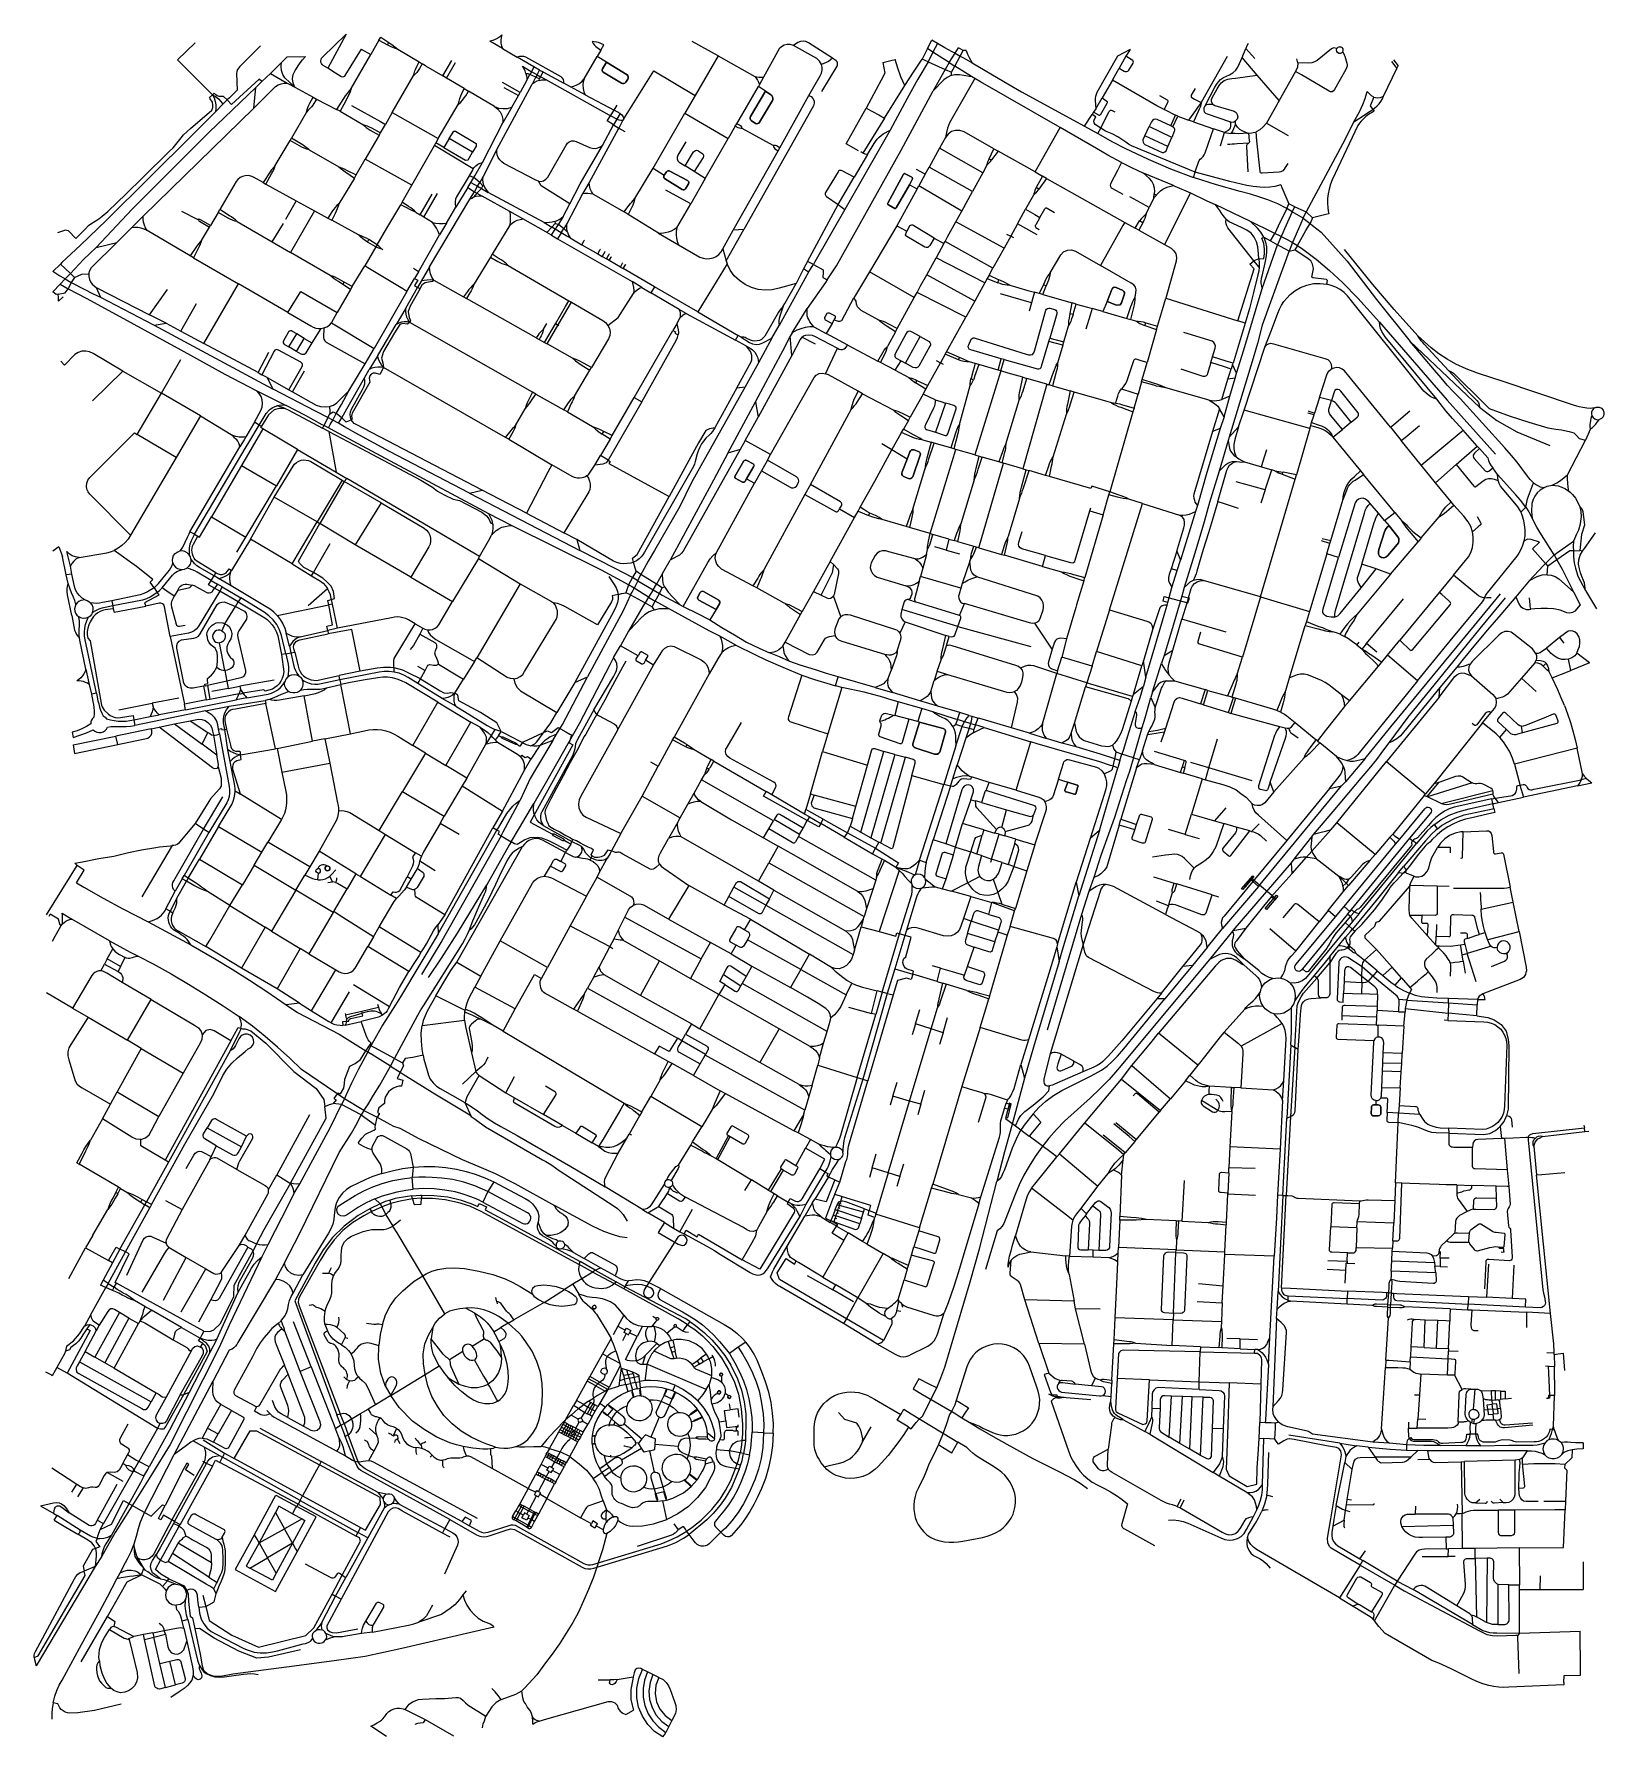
# Model space of a CAD drawing. Header units: metres. Extents: x 327752 to 330302, y 2791504 to 2794271.
import ezdxf

# ---------------------------------------------------------------- set-up
doc = ezdxf.new("R2010")
doc.units = ezdxf.units.M

msp = doc.modelspace()

# ---------------------------------------------------------------- linework, layer by layer
for p, q in [((328259.3, 2794270.9), (328229.5, 2794215.3)), ((328312.5, 2794261), (328299.3, 2794237.9)), ((328312.5, 2794261), (328315.6, 2794266.1)), ((328312.5, 2794261), (328326.2, 2794253.3)), ((328315.6, 2794266.1), (328328.6, 2794257.4)), ((328326.2, 2794253.3), (328328.6, 2794257.4)), ((328513.1, 2794247.5), (328492.9, 2794259.5)), ((328863.4, 2794235.5), (328821.4, 2794259)), ((329203.7, 2794247.5), (329210.4, 2794260.9)), ((329219.9, 2794255.6), (329210.4, 2794260.9)), ((327985.1, 2794229.2), (328013.9, 2794256.7)), ((327985.1, 2794229.2), (328042.4, 2794172.3)), ((328163.4, 2794234), (328154.1, 2794224.8)), ((328163.4, 2794234), (328193.1, 2794234.3)), ((328267.5, 2794182.4), (328299.3, 2794237.9)), ((328283.6, 2794246.6), (328299.3, 2794237.9)), ((328343.1, 2794246.4), (328377.9, 2794225.8)), ((328513.1, 2794247.5), (328537.2, 2794233.5)), ((328564.2, 2794217.8), (328537.2, 2794233.5)), ((328645.9, 2794198.2), (328667.1, 2794234.6)), ((328672.9, 2794244.6), (328667.1, 2794234.6)), ((328682.3, 2794225.3), (328667.1, 2794234.6)), ((328672.9, 2794244.6), (328677.9, 2794253.2)), ((328863.4, 2794235.5), (328826.2, 2794171.3)), ((328863.4, 2794235.5), (328922.9, 2794202.2)), ((328962.4, 2794247), (328937.3, 2794201.1)), ((328986.1, 2794252.3), (328980.7, 2794253.8)), ((329203.7, 2794247.5), (329194.9, 2794230.2)), ((329204.4, 2794226), (329194.9, 2794230.2)), ((329212.5, 2794241.5), (329203.7, 2794247.5)), ((329212.5, 2794241.5), (329204.4, 2794226)), ((329219.9, 2794255.6), (329212.5, 2794241.5)), ((329238.5, 2794224.5), (329212.5, 2794241.5)), ((329238.5, 2794224.5), (329248.4, 2794239.6)), ((329247.8, 2794218.8), (329256.6, 2794235)), ((329248.4, 2794239.6), (329254.1, 2794248.5)), ((329248.4, 2794239.6), (329256.6, 2794235)), ((329261.6, 2794244.2), (329254.1, 2794248.5)), ((329256.6, 2794235), (329261.6, 2794244.2)), ((329266.4, 2794244.1), (329261.6, 2794244.2)), ((329532.7, 2794246), (329512.1, 2794235.2)), ((329525.8, 2794234.8), (329515.1, 2794215.5)), ((329532.7, 2794246), (329525.8, 2794234.8)), ((329690.4, 2794234.6), (329648.3, 2794159.5)), ((329714.8, 2794232.9), (329720.4, 2794247.4)), ((329739.2, 2794204.2), (329714.8, 2794232.9)), ((329735.3, 2794231), (329720.4, 2794247.4)), ((329804.9, 2794224.3), (329803.7, 2794230.4)), ((328136.2, 2794207), (328122.5, 2794193.9)), ((328136.2, 2794207), (328154.1, 2794224.8)), ((328136.2, 2794207), (328163.7, 2794191.3)), ((328242, 2794207.4), (328229.5, 2794215.3)), ((328334, 2794143.3), (328368.3, 2794202.7)), ((328377.9, 2794225.8), (328382.8, 2794222.8)), ((328388.3, 2794219.5), (328382.8, 2794222.8)), ((328388.3, 2794219.5), (328416.4, 2794202.9)), ((328416.4, 2794202.9), (328431.1, 2794227.9)), ((328422.4, 2794199.3), (328416.4, 2794202.9)), ((328422.4, 2794199.3), (328437.1, 2794224.8)), ((328552.9, 2794196.1), (328557.8, 2794205.3)), ((328560.1, 2794209.8), (328557.8, 2794205.3)), ((328567.5, 2794200.9), (328557.8, 2794205.3)), ((328564.2, 2794217.8), (328560.1, 2794209.8)), ((328569.5, 2794204.6), (328560.1, 2794209.8)), ((328573.6, 2794212.5), (328564.2, 2794217.8)), ((328569.5, 2794204.6), (328567.5, 2794200.9)), ((328569.5, 2794204.6), (328573.6, 2794212.5)), ((328569.5, 2794204.6), (328574.7, 2794201.6)), ((328574.7, 2794201.6), (328572.9, 2794198.5)), ((328573.6, 2794212.5), (328579.1, 2794209.4)), ((328574.7, 2794201.6), (328579.1, 2794209.4)), ((328584.1, 2794196.6), (328574.7, 2794201.6)), ((328710.3, 2794133.4), (328759.1, 2794211)), ((328759.1, 2794211), (328826.2, 2794171.3)), ((329166.5, 2794187.5), (329181.7, 2794210.7)), ((329204.4, 2794226), (329232.3, 2794213.5)), ((329238.5, 2794224.5), (329232.3, 2794213.5)), ((329232.3, 2794213.5), (329242.6, 2794209.1)), ((329238.5, 2794224.5), (329247.8, 2794218.8)), ((329242.6, 2794209.1), (329247.8, 2794218.8)), ((329242.6, 2794204.3), (329242.6, 2794209.1)), ((329275.1, 2794201.8), (329247.8, 2794218.8)), ((329280.4, 2794198.5), (329275.1, 2794201.8)), ((329276.3, 2794224.3), (329327.7, 2794193.8)), ((329503.8, 2794196), (329515.1, 2794215.5)), ((329774.9, 2794163.1), (329739.2, 2794204.2)), ((329801.5, 2794210), (329774.9, 2794163.1)), ((329944.2, 2794170.1), (329965.8, 2794214.8)), ((329957.3, 2794226.2), (329965.8, 2794214.8)), ((329960.7, 2794229), (329968.1, 2794219.2)), ((329965.8, 2794214.8), (329968.1, 2794219.2)), ((328109.4, 2794150.3), (328112.6, 2794184.3)), ((328163.7, 2794191.3), (328176.1, 2794184.4)), ((328176.1, 2794184.4), (328205.5, 2794168.3)), ((328451.1, 2794182.3), (328422.4, 2794199.3)), ((328451.1, 2794182.3), (328458.1, 2794178)), ((328500.1, 2794153.1), (328458.1, 2794178)), ((328503.9, 2794083.5), (328561.6, 2794189.4)), ((328541.8, 2794176.1), (328513.2, 2794192.2)), ((328515.4, 2794184.1), (328539, 2794171.1)), ((328539, 2794171.1), (328541.8, 2794176.1)), ((328552.9, 2794196.1), (328541.8, 2794176.1)), ((328567.5, 2794200.9), (328572.9, 2794198.5)), ((328573.5, 2794195.7), (328572.9, 2794198.5)), ((328623.8, 2794185.3), (328612.8, 2794191.2)), ((328647.4, 2794172.4), (328623.8, 2794185.3)), ((328893.9, 2794125.2), (328928.9, 2794185.9)), ((328930.6, 2794188.9), (328928.9, 2794185.9)), ((328940.4, 2794178.1), (328928.9, 2794185.9)), ((328937.3, 2794201.1), (328930.6, 2794188.9)), ((329133.6, 2794134.5), (329166.5, 2794187.5)), ((329503.8, 2794196), (329487.1, 2794167.1)), ((328109.4, 2794150.3), (327929.8, 2793975)), ((328059.2, 2794157), (328047, 2794144.3)), ((328059.2, 2794157), (328066.2, 2794163.8)), ((328205.5, 2794168.3), (328210.9, 2794165.4)), ((328210.9, 2794165.4), (328243.6, 2794148.6)), ((328249.8, 2794145.4), (328243.6, 2794148.6)), ((328409, 2794101.2), (328441.2, 2794156.3)), ((328528.4, 2794152.1), (328513.9, 2794126.5)), ((328528.4, 2794152.1), (328539, 2794171.1)), ((328647.4, 2794172.4), (328694.5, 2794147.4)), ((328688.5, 2794138.2), (328694.5, 2794147.4)), ((328694.5, 2794147.4), (328699.4, 2794155.6)), ((328704.6, 2794142), (328694.5, 2794147.4)), ((328826.2, 2794171.3), (328809.3, 2794142.2)), ((328963.7, 2794086.2), (329010.7, 2794171.1)), ((329476.9, 2794149.6), (329473.3, 2794143.9)), ((329476.9, 2794149.6), (329487.1, 2794167.1)), ((328194.6, 2794143.8), (328170.7, 2794101.7)), ((328249.8, 2794145.4), (328286.2, 2794124.1)), ((328315.2, 2794110.7), (328323, 2794124.2)), ((328334, 2794143.3), (328323, 2794124.2)), ((328334, 2794143.3), (328409, 2794101.2)), ((328481, 2794062.1), (328513.9, 2794126.5)), ((328675.7, 2794090.1), (328693.8, 2794123.3)), ((328699.1, 2794132.5), (328688.5, 2794138.2)), ((328699.1, 2794132.5), (328693.8, 2794123.3)), ((328693.8, 2794123.3), (328702, 2794118.2)), ((328704.6, 2794142), (328699.1, 2794132.5)), ((328708.9, 2794131.1), (328702, 2794118.2)), ((328710.3, 2794133.4), (328708.9, 2794131.1)), ((328757.7, 2794053.2), (328809.3, 2794142.2)), ((328809.3, 2794142.2), (328880, 2794101.2)), ((328891.4, 2794121), (328880, 2794101.2)), ((328891.4, 2794121), (328893.9, 2794125.2)), ((329133.6, 2794134.5), (329098.4, 2794077.5)), ((329378.3, 2794046.9), (329418.8, 2794119.2)), ((329458.5, 2794121.1), (329470.9, 2794140.2)), ((329458.5, 2794121.1), (329480.3, 2794109.2)), ((329473.3, 2794143.9), (329470.9, 2794140.2)), ((329556.4, 2794105.3), (329563.6, 2794120.7)), ((329600.2, 2794103.1), (329563.6, 2794120.7)), ((329598.7, 2794121.9), (329606.3, 2794139.1)), ((329601.9, 2794120.3), (329598.7, 2794121.9)), ((329601.9, 2794120.3), (329610.1, 2794137.6)), ((329610.1, 2794137.6), (329606.3, 2794139.1)), ((329610.1, 2794137.6), (329627.7, 2794130.8)), ((329635.7, 2794128.3), (329627.7, 2794130.8)), ((329635.7, 2794128.3), (329668.3, 2794117.2)), ((329703.7, 2794124.6), (329704, 2794129.9)), ((329754, 2794126), (329789.2, 2794106.3)), ((328144.1, 2794057.1), (328168.5, 2794098)), ((328168.5, 2794098), (328170.7, 2794101.7)), ((328312.7, 2794106.4), (328290.3, 2794067.6)), ((328312.7, 2794106.4), (328315.2, 2794110.7)), ((328402.6, 2794089.9), (328405, 2794094.2)), ((328409, 2794101.2), (328405, 2794094.2)), ((328417.8, 2794086.6), (328405, 2794094.2)), ((328426.8, 2794101.2), (328417.8, 2794086.6)), ((328464.5, 2794078.9), (328426.8, 2794101.2)), ((328702, 2794118.2), (328712, 2794112.6)), ((328842.5, 2794036), (328880, 2794101.2)), ((328952.9, 2794089.8), (328902.7, 2794117.5)), ((329143, 2794114.9), (329069.4, 2793985.8)), ((329232.9, 2794102.6), (329223.3, 2794085.4)), ((329480.3, 2794109.2), (329485, 2794118.2)), ((329594, 2794088.1), (329556.4, 2794105.3)), ((329594, 2794088.1), (329600.2, 2794103.1)), ((329686.2, 2794111.1), (329668.3, 2794117.2)), ((329686.2, 2794111.1), (329696.4, 2794109.4)), ((329723.4, 2794109.7), (329725.2, 2794109.9)), ((328199.3, 2794082.8), (328247.6, 2794055.3)), ((328275.7, 2794042.2), (328290.3, 2794067.6)), ((328366.1, 2794025.5), (328290.3, 2794067.6)), ((328366.1, 2794025.5), (328402.6, 2794089.9)), ((328465.8, 2794052.1), (328402.6, 2794089.9)), ((328503.9, 2794083.5), (328481.8, 2794039.4)), ((328960.9, 2794081.1), (328963.7, 2794086.2)), ((329106.1, 2794075.2), (329084.4, 2794038.4)), ((329098.4, 2794077.5), (329095.1, 2794079.6)), ((329223.3, 2794085.4), (329206.1, 2794054.8)), ((329293.5, 2794045.7), (329223.3, 2794085.4)), ((329303.7, 2794068.2), (329311.3, 2794084.6)), ((329303.7, 2794068.2), (329307.6, 2794066.4)), ((329318.1, 2794080.7), (329307.6, 2794066.4)), ((329311.3, 2794084.6), (329318.1, 2794080.7)), ((329378.3, 2794046.9), (329318.1, 2794080.7)), ((328272.7, 2794037), (328247.5, 2793995)), ((328272.7, 2794037), (328275.7, 2794042.2)), ((328466.8, 2794038), (328459.1, 2794040.8)), ((328462, 2794029.9), (328466.8, 2794038)), ((328476.4, 2794029.7), (328466.8, 2794038)), ((328481.8, 2794039.4), (328476.4, 2794029.7)), ((328728.3, 2794003.6), (328757.7, 2794053.2)), ((328757.7, 2794053.2), (328776.1, 2794041.5)), ((328824.4, 2794047.5), (328809.7, 2794056.8)), ((328842.5, 2794036), (328818.9, 2793995.1)), ((328842.5, 2794036), (328824.4, 2794047.5)), ((329058.3, 2793993.8), (329084.4, 2794038.4)), ((329199.6, 2794043.2), (329185.7, 2794050.9)), ((329199.6, 2794043.2), (329189.6, 2794024.3)), ((329199.6, 2794043.2), (329206.1, 2794054.8)), ((329276.7, 2794015.2), (329206.1, 2794054.8)), ((329293.5, 2794045.7), (329276.7, 2794015.2)), ((329300.2, 2794057.9), (329293.5, 2794045.7)), ((329378.3, 2794046.9), (329390.6, 2794039.8)), ((329390.6, 2794039.8), (329380.2, 2794021.5)), ((329396.9, 2794036.2), (329384.2, 2794018.9)), ((329396.9, 2794036.2), (329390.6, 2794039.8)), ((329603.2, 2794024.6), (329554.5, 2794045)), ((329635.5, 2794038.1), (329638.3, 2794046.6)), ((328124.5, 2794029.6), (328129, 2794027.2)), ((328129, 2794027.2), (328178.2, 2794000.1)), ((328350.4, 2793997.7), (328366.1, 2794025.5)), ((328379.6, 2793977), (328398.8, 2794010.7)), ((328385.7, 2793973.2), (328407.5, 2794012)), ((328456.7, 2794021.5), (328437.4, 2793989.7)), ((328456.7, 2794021.5), (328462, 2794029.9)), ((328456.7, 2794021.5), (328467.6, 2794014.8)), ((328462, 2794029.9), (328472.8, 2794023.7)), ((328467.6, 2794014.8), (328472.8, 2794023.7)), ((328467.6, 2794014.8), (328471.8, 2794012.4)), ((328471.8, 2794012.4), (328479.2, 2794020)), ((328471.8, 2794012.4), (328480, 2794007.8)), ((328472.8, 2794023.7), (328476.4, 2794029.7)), ((328472.8, 2794023.7), (328479.2, 2794020)), ((328481.3, 2794024.5), (328476.4, 2794029.7)), ((328479.2, 2794020), (328481.3, 2794024.5)), ((328483, 2794025.1), (328481.3, 2794024.5)), ((328581, 2793964.7), (328490, 2794013.7)), ((328643.4, 2794011.5), (328618.3, 2793963.8)), ((328653.8, 2794029.7), (328643.4, 2794011.5)), ((328660.4, 2794010.6), (328710.7, 2793982)), ((328818.9, 2793995.1), (328778.8, 2794017.3)), ((329174.1, 2794026.2), (329186.9, 2794019.4)), ((329186.9, 2794019.4), (329189.6, 2794024.3)), ((329259.2, 2793983.3), (329189.6, 2794024.3)), ((329259.2, 2793983.3), (329276.7, 2794015.2)), ((329375.6, 2794009), (329363, 2793986.2)), ((329384.2, 2794018.9), (329380.2, 2794021.5)), ((329571.3, 2794004.8), (329572, 2794010.6)), ((329571.3, 2794004.8), (329575.3, 2794009.1)), ((329575.3, 2794009.1), (329572, 2794010.6)), ((329630.6, 2794012.7), (329588.3, 2793928.9)), ((327991.8, 2793983.2), (328018.1, 2793969.8)), ((328051.3, 2793980.9), (328038.9, 2793959.9)), ((328051.3, 2793980.9), (328054.2, 2793986)), ((328178.2, 2794000.1), (328161, 2793969.4)), ((328207.6, 2793983.9), (328169, 2793915.9)), ((328178.2, 2794000.1), (328207.6, 2793983.9)), ((328207.6, 2793983.9), (328229.3, 2793972)), ((328350.4, 2793997.7), (328348, 2793993.6)), ((328373.1, 2793981), (328379.6, 2793977)), ((328394.7, 2793892.5), (328460.4, 2794002.7)), ((328422.4, 2793963.9), (328437.4, 2793989.7)), ((328525.2, 2793982.7), (328480, 2794007.8)), ((328546.5, 2793970.6), (328525.2, 2793982.7)), ((328611.6, 2793974.5), (328622.4, 2793995)), ((328717.3, 2793977.6), (328710.7, 2793982)), ((328796.2, 2793956.3), (328818.9, 2793995.1)), ((329008.8, 2793901.4), (329058.3, 2793993.8)), ((329058.3, 2793993.8), (329069.4, 2793985.8)), ((329249.6, 2793965.8), (329259.2, 2793983.3)), ((329350, 2793962.8), (329363, 2793986.2)), ((329558.5, 2793978.6), (329563.8, 2793989.3)), ((329571.3, 2794004.8), (329563.8, 2793989.3)), ((329728.4, 2793966.4), (329670.6, 2793994.1)), ((329787, 2793987.5), (329790.4, 2793995)), ((329795.8, 2793982.3), (329787, 2793987.5)), ((329800.5, 2793990.2), (329790.4, 2793995)), ((329795.8, 2793982.3), (329800.5, 2793990.2)), ((329813.7, 2793971.7), (329795.8, 2793982.3)), ((329800.5, 2793990.2), (329818.9, 2793982.3)), ((329813.7, 2793971.7), (329818.9, 2793982.3)), ((329818.9, 2793982.3), (329828.9, 2793972.4)), ((327886.7, 2793932.3), (327910.5, 2793955.9)), ((327929.8, 2793975), (327910.5, 2793955.9)), ((328024.5, 2793935.3), (328037.4, 2793957.3)), ((328037.4, 2793957.3), (328038.9, 2793959.9)), ((328082.5, 2793966.3), (328139.3, 2793933.2)), ((328139.3, 2793933.2), (328157.3, 2793963)), ((328229.3, 2793972), (328235.9, 2793968.4)), ((328279.1, 2793944.6), (328235.9, 2793968.4)), ((328385.7, 2793973.2), (328379.6, 2793977)), ((328399.3, 2793964.7), (328385.7, 2793973.2)), ((328422.4, 2793963.9), (328411, 2793944.9)), ((328525.3, 2793960.4), (328496.5, 2793913.1)), ((328581, 2793964.7), (328593.4, 2793957.1)), ((328585.5, 2793948.4), (328593.4, 2793957.1)), ((328593, 2793944.1), (328599, 2793953.9)), ((328593.4, 2793957.1), (328599, 2793963.2)), ((328599, 2793953.9), (328593.4, 2793957.1)), ((328598.2, 2793966.4), (328599, 2793963.2)), ((328599, 2793963.2), (328604.1, 2793962.3)), ((328608.6, 2793948.1), (328599, 2793953.9)), ((328611.6, 2793974.5), (328604.1, 2793962.3)), ((328604.1, 2793962.3), (328612.8, 2793954.8)), ((328608.6, 2793948.1), (328612.8, 2793954.8)), ((328618.3, 2793963.8), (328612.8, 2793954.8)), ((328618.7, 2793949.1), (328612.8, 2793954.8)), ((328766.6, 2793947.2), (328717.3, 2793977.6)), ((328876.3, 2793902.4), (328905.1, 2793953.4)), ((328905.1, 2793953.4), (328888.1, 2793952.3)), ((329153.8, 2793959.3), (329109.3, 2793884.7)), ((329153.8, 2793959.3), (329170.1, 2793950.4)), ((329328, 2793923), (329249.6, 2793965.8)), ((329350, 2793962.8), (329338.7, 2793942.3)), ((329381.6, 2793944.9), (329350, 2793962.8)), ((329523.9, 2793965), (329540.8, 2793955.5)), ((329540.8, 2793955.5), (329548.1, 2793967.7)), ((329546.7, 2793952.2), (329540.8, 2793955.5)), ((329553.5, 2793964.4), (329546.7, 2793952.2)), ((329553.5, 2793964.4), (329548.1, 2793967.7)), ((329813.7, 2793971.7), (329824.9, 2793963.1)), ((329828.9, 2793972.4), (329824.9, 2793963.1)), ((327853.1, 2793924.4), (327886.7, 2793932.3)), ((328005.9, 2793910.7), (327936, 2793951.7)), ((328139.3, 2793933.2), (328169, 2793915.9)), ((328307.6, 2793925), (328289.7, 2793894.3)), ((328293.9, 2793932.9), (328296.3, 2793937.3)), ((328307.6, 2793925), (328293.9, 2793932.9)), ((328309.7, 2793928.7), (328296.3, 2793937.3)), ((328309.7, 2793928.7), (328307.6, 2793925)), ((328593, 2793944.1), (328585.5, 2793948.4)), ((328593, 2793944.1), (328602.6, 2793938.4)), ((328608.6, 2793948.1), (328602.6, 2793938.4)), ((328602.6, 2793938.4), (328723.7, 2793868.7)), ((328622.9, 2793939.7), (328642.2, 2793928.5)), ((328642.2, 2793928.5), (328668, 2793913.7)), ((328766.6, 2793947.2), (328798.9, 2793928.2)), ((328871.1, 2793921.7), (328888.1, 2793952.3)), ((329214.6, 2793939.4), (329230.3, 2793930.6)), ((329230.3, 2793930.6), (329217.6, 2793907.4)), ((329230.3, 2793930.6), (329232.1, 2793933.9)), ((329309.9, 2793890.5), (329232.1, 2793933.9)), ((329338.7, 2793942.3), (329328, 2793923)), ((329332.1, 2793946), (329338.7, 2793942.3)), ((329343.6, 2793939.6), (329338.7, 2793942.3)), ((329546.7, 2793952.2), (329588.3, 2793928.9)), ((329747, 2793857.3), (329772, 2793928.5)), ((329749.9, 2793941), (329760.6, 2793934.7)), ((329760.6, 2793934.7), (329767.6, 2793947)), ((329760.6, 2793934.7), (329772, 2793928.5)), ((329777.9, 2793941.9), (329767.6, 2793947)), ((329777.9, 2793941.9), (329772, 2793928.5)), ((329796.5, 2793932.3), (329790.8, 2793918.1)), ((329796.5, 2793932.3), (329804.4, 2793927.5)), ((329804.4, 2793927.5), (329800.3, 2793920.3)), ((327782.6, 2793884.9), (327795.3, 2793897.3)), ((328011.3, 2793907.5), (328005.9, 2793910.7)), ((328011.3, 2793907.5), (328084.6, 2793864.9)), ((328233.1, 2793878.6), (328169, 2793915.9)), ((328318.7, 2793920.6), (328317, 2793921.6)), ((328493.6, 2793908.4), (328467.2, 2793865.1)), ((328496.5, 2793913.1), (328493.6, 2793908.4)), ((328668, 2793913.7), (328675.1, 2793909.6)), ((328675.1, 2793909.6), (328682, 2793905.6)), ((328686.3, 2793903.1), (328682, 2793905.6)), ((328705, 2793892.3), (328686.3, 2793903.1)), ((328878, 2793897.7), (328830.4, 2793819.8)), ((328871.1, 2793921.7), (328876.3, 2793902.4)), ((328876.3, 2793902.4), (328878, 2793897.7)), ((329008.8, 2793901.4), (329002.3, 2793889.7)), ((329018.2, 2793896.5), (329008.8, 2793901.4)), ((329202.3, 2793879.6), (329217.6, 2793907.4)), ((329296.6, 2793866.6), (329217.6, 2793907.4)), ((329328, 2793923), (329309.9, 2793890.5)), ((329742, 2793905.6), (329733.7, 2793902.5)), ((329742.2, 2793892.2), (329733.7, 2793902.5)), ((329790.8, 2793918.1), (329800.3, 2793920.3)), ((327802.9, 2793873.1), (327794.9, 2793864.7)), ((327802.9, 2793873.1), (327811.3, 2793881.7)), ((327802.9, 2793873.1), (327812.8, 2793867.2)), ((327811.3, 2793881.7), (327817.8, 2793875.4)), ((327817.8, 2793875.4), (327812.8, 2793867.2)), ((328269.2, 2793860.5), (328289.7, 2793894.3)), ((328358, 2793852.8), (328370.5, 2793874)), ((328376.8, 2793884.8), (328368.6, 2793889.9)), ((328376.8, 2793884.8), (328370.5, 2793874)), ((328394.7, 2793892.5), (328380.9, 2793869.4)), ((328401.6, 2793871.2), (328450, 2793843.9)), ((328522.5, 2793894.9), (328621, 2793837.5)), ((328705, 2793892.3), (328709.3, 2793889.8)), ((328760.2, 2793860.4), (328709.3, 2793889.8)), ((329010.5, 2793884.2), (328962.4, 2793797.4)), ((329002.3, 2793889.7), (328990.2, 2793865.8)), ((329010.5, 2793884.2), (329002.3, 2793889.7)), ((329010.5, 2793884.2), (329018.2, 2793896.5)), ((329182.1, 2793842.7), (329109.3, 2793884.7)), ((329280.3, 2793837.2), (329202.3, 2793879.6)), ((329300.4, 2793873.5), (329296.6, 2793866.6)), ((329303.6, 2793879.2), (329300.4, 2793873.5)), ((329300.4, 2793873.5), (329317.7, 2793866.9)), ((329303.6, 2793879.2), (329309.9, 2793890.5)), ((329303.6, 2793879.2), (329319.7, 2793871.5)), ((329317.7, 2793866.9), (329319.7, 2793871.5)), ((327794.9, 2793864.7), (327782.8, 2793851.9)), ((327799.6, 2793844.2), (327792.1, 2793837.2)), ((327794.9, 2793864.7), (327807.6, 2793857)), ((327812.8, 2793867.2), (327807.6, 2793857)), ((327853, 2793859.3), (327860.4, 2793843.3)), ((327853, 2793859.3), (327940.1, 2793814.7)), ((327860.4, 2793843.3), (327947.5, 2793797.8)), ((327940.1, 2793814.7), (327969.1, 2793855.9)), ((328028.3, 2793768), (328084.6, 2793864.9)), ((328164.6, 2793818.4), (328084.6, 2793864.9)), ((328266.4, 2793856), (328244.9, 2793818.3)), ((328253.7, 2793864.2), (328256.2, 2793867.7)), ((328266.4, 2793856), (328253.7, 2793864.2)), ((328269.2, 2793860.5), (328256.2, 2793867.7)), ((328269.2, 2793860.5), (328266.4, 2793856)), ((328358, 2793852.8), (328304.7, 2793760.3)), ((328356.4, 2793825.8), (328375.2, 2793859.4)), ((328380.9, 2793869.4), (328375.2, 2793859.4)), ((328375.2, 2793859.4), (328379.4, 2793857.3)), ((328450, 2793843.9), (328454.5, 2793841.4)), ((328739.5, 2793859.4), (328723.7, 2793868.7)), ((328739.5, 2793859.4), (328754.4, 2793850.6)), ((328760.2, 2793860.4), (328754.4, 2793850.6)), ((328800.3, 2793823.2), (328754.4, 2793850.6)), ((328830.4, 2793819.8), (328760.2, 2793860.4)), ((329154.5, 2793792.4), (329182.1, 2793842.7)), ((329182.1, 2793842.7), (329186.6, 2793850.9)), ((329265.7, 2793810.9), (329186.6, 2793850.9)), ((329372.5, 2793834.5), (329322.3, 2793848.7)), ((329384.9, 2793849.2), (329377.3, 2793851.4)), ((329391.9, 2793864.2), (329384.9, 2793849.2)), ((329391.1, 2793847.5), (329384.9, 2793849.2)), ((329391.1, 2793847.5), (329396.5, 2793862.1)), ((329391.1, 2793847.5), (329438.8, 2793834)), ((329391.9, 2793864.2), (329396.5, 2793862.1)), ((329590.8, 2793841.9), (329707.7, 2793805)), ((327966.8, 2793801), (327940.1, 2793814.7)), ((327990.5, 2793788.2), (328016.3, 2793833.2)), ((328235.6, 2793801.6), (328244.9, 2793818.3)), ((328356.4, 2793825.8), (328340.5, 2793799.2)), ((328567.7, 2793777.6), (328454.5, 2793841.4)), ((328621, 2793837.5), (328625.1, 2793835.2)), ((328811.6, 2793817.1), (328800.3, 2793823.2)), ((328811.6, 2793817.1), (328891.5, 2793773.7)), ((328830.4, 2793819.8), (328896.2, 2793781.2)), ((329280.3, 2793837.2), (329265.7, 2793810.9)), ((329372.5, 2793834.5), (329368.5, 2793820.6)), ((329435.2, 2793817.1), (329438.8, 2793834)), ((329435.2, 2793817.1), (329440.1, 2793815.8)), ((329445.1, 2793832.2), (329438.8, 2793834)), ((329440.1, 2793815.8), (329445.1, 2793832.2)), ((329488.5, 2793819.9), (329470.8, 2793824.9)), ((329495.2, 2793836.2), (329488.5, 2793819.9)), ((329488.5, 2793819.9), (329527.4, 2793808.9)), ((327947.5, 2793797.8), (327966.8, 2793801)), ((327966.8, 2793801), (327990.5, 2793788.2)), ((327990.5, 2793788.2), (328028.3, 2793768)), ((328218.4, 2793792.5), (328203.8, 2793769)), ((328218.4, 2793792.5), (328223.1, 2793793.4)), ((328235.6, 2793801.6), (328304.7, 2793760.3)), ((328310.5, 2793748.5), (328340.5, 2793799.2)), ((328562.2, 2793689.3), (328362.9, 2793802.2)), ((328579.6, 2793791.2), (328585.3, 2793800.5)), ((328581.5, 2793769.9), (328599.1, 2793800.1)), ((328604.8, 2793796.7), (328599.1, 2793800.1)), ((328726.9, 2793680.4), (328789.9, 2793789.2)), ((328796.2, 2793800.1), (328789.9, 2793789.2)), ((328796.2, 2793800.1), (328801.3, 2793809.3)), ((328950.8, 2793776.7), (328962.4, 2793797.4)), ((329018.7, 2793795.3), (329039.2, 2793784.3)), ((329048.8, 2793800.7), (329039.2, 2793784.3)), ((329048.8, 2793800.7), (329052.2, 2793806.5)), ((329151.7, 2793787.3), (329154.5, 2793792.4)), ((329234.5, 2793754.8), (329265.7, 2793810.9)), ((329425, 2793771.1), (329432.5, 2793796.9)), ((329527.4, 2793808.9), (329533.7, 2793807.2)), ((329533.7, 2793807.2), (329541.5, 2793804.9)), ((329556.5, 2793797.5), (329558, 2793801.9)), ((329556.5, 2793797.5), (329575.5, 2793791)), ((329558, 2793801.9), (329577, 2793796.5)), ((329575.5, 2793791), (329560.3, 2793737.5)), ((329575.5, 2793791), (329577, 2793796.5)), ((329719.4, 2793801.2), (329699.8, 2793736.1)), ((329719.4, 2793801.2), (329707.7, 2793805)), ((328116.1, 2793720.8), (328028.3, 2793768)), ((328166.2, 2793762.5), (328179, 2793783.6)), ((328178.5, 2793755.4), (328166.2, 2793762.5)), ((328178.5, 2793755.4), (328191, 2793776.5)), ((328191, 2793776.5), (328179, 2793783.6)), ((328191, 2793776.5), (328203.8, 2793769)), ((328290, 2793734.9), (328304.7, 2793760.3)), ((328567.7, 2793777.6), (328572.6, 2793774.8)), ((328572.6, 2793774.8), (328581.5, 2793769.9)), ((328581.5, 2793769.9), (328585.6, 2793767.5)), ((328626.7, 2793744.3), (328585.6, 2793767.5)), ((328891.5, 2793773.7), (328896.2, 2793781.2)), ((328909.5, 2793764), (328891.5, 2793773.7)), ((328900.9, 2793778.4), (328896.2, 2793781.2)), ((328950.8, 2793776.7), (328928.9, 2793736.7)), ((328983.8, 2793785.6), (328980.6, 2793779.9)), ((328983.1, 2793748.6), (328980.6, 2793779.9)), ((329021.6, 2793767.2), (328999.4, 2793778.4)), ((329038, 2793719.1), (329057.4, 2793760.6)), ((329074.1, 2793765.7), (329039.2, 2793784.3)), ((329074.1, 2793765.7), (329122.8, 2793739.7)), ((329167.7, 2793736.3), (329191.4, 2793779.6)), ((329400.4, 2793771.4), (329402.1, 2793777)), ((329423.3, 2793765.2), (329400.4, 2793771.4)), ((329402.1, 2793777), (329425, 2793771.1)), ((329423.3, 2793765.2), (329414.9, 2793736.1)), ((329423.3, 2793765.2), (329425, 2793771.1)), ((329717.7, 2793660.1), (329751.4, 2793762.1)), ((329987.5, 2793771.5), (330100.1, 2793664.7)), ((327801.8, 2793733.1), (327795.8, 2793739.5)), ((327959.4, 2793687.2), (327990.9, 2793742.1)), ((328116.1, 2793720.8), (328133.7, 2793754)), ((328263.5, 2793691), (328290, 2793734.9)), ((328310.5, 2793748.5), (328296.8, 2793726.1)), ((328928.9, 2793736.7), (328907.2, 2793697.8)), ((328983.1, 2793748.6), (328928.7, 2793648.7)), ((329127.4, 2793737.3), (329122.8, 2793739.7)), ((329151.3, 2793724.6), (329127.4, 2793737.3)), ((329151.3, 2793724.6), (329160.7, 2793740.2)), ((329160.7, 2793740.2), (329167.7, 2793736.3)), ((329203.9, 2793699.7), (329224.6, 2793736.9)), ((329217.7, 2793740.8), (329224.6, 2793736.9)), ((329232.3, 2793750.8), (329224.6, 2793736.9)), ((329229.3, 2793734.2), (329224.6, 2793736.9)), ((329232.3, 2793750.8), (329234.5, 2793754.8)), ((329254.1, 2793741.5), (329232.3, 2793750.8)), ((329255.7, 2793745.5), (329234.5, 2793754.8)), ((329254.1, 2793741.5), (329255.7, 2793745.5)), ((329280.9, 2793735.6), (329271.6, 2793738.3)), ((329287.2, 2793733.8), (329280.9, 2793735.6)), ((329318.1, 2793724.9), (329287.2, 2793733.8)), ((329318.1, 2793724.9), (329323.3, 2793743.2)), ((329322.9, 2793723.6), (329328, 2793741.9)), ((329328, 2793741.9), (329323.3, 2793743.2)), ((329412.7, 2793732.7), (329414.9, 2793736.1)), ((329412.7, 2793732.7), (329414.7, 2793731.9)), ((329414.9, 2793736.1), (329414.7, 2793731.9)), ((329552.4, 2793709.8), (329560.3, 2793737.5)), ((329664, 2793737.5), (329666.7, 2793746.3)), ((329699.2, 2793734.1), (329696.7, 2793726.6)), ((329699.2, 2793734.1), (329699.8, 2793736.1)), ((329705.4, 2793719.8), (329699.2, 2793734.1)), ((327847, 2793674.8), (327896.6, 2793723.2)), ((327896.6, 2793723.2), (327959.4, 2793687.2)), ((328116.1, 2793720.8), (328122.4, 2793717.4)), ((328131.1, 2793712.7), (328122.4, 2793717.4)), ((328140.9, 2793694.2), (328131.1, 2793712.7)), ((328131.1, 2793712.7), (328166.2, 2793693)), ((328172.3, 2793689.6), (328191.4, 2793723.8)), ((328289.2, 2793712.2), (328296.8, 2793726.1)), ((328518.1, 2793615.7), (328320, 2793728.9)), ((328630.2, 2793682.6), (328655.2, 2793724.6)), ((328655.2, 2793724.6), (328657.9, 2793729.2)), ((329151.3, 2793724.6), (329173.5, 2793713)), ((329186.5, 2793708.3), (329184.2, 2793704.5)), ((329200.7, 2793693.9), (329184.2, 2793704.5)), ((329186.5, 2793708.3), (329203.9, 2793699.7)), ((329278.1, 2793709.3), (329274.1, 2793710.5)), ((329322.9, 2793723.6), (329280.5, 2793587.2)), ((329322.9, 2793723.6), (329318.1, 2793724.9)), ((329358.6, 2793713.3), (329364.9, 2793711.5)), ((329397.6, 2793702.1), (329364.9, 2793711.5)), ((329551.4, 2793706.1), (329545.5, 2793685.8)), ((329551.4, 2793706.1), (329552.4, 2793709.8)), ((329681.8, 2793677.2), (329691.4, 2793710.3)), ((329691.4, 2793710.3), (329696.7, 2793726.6)), ((329703.1, 2793711.8), (329691.4, 2793710.3)), ((329694.8, 2793682.6), (329703.1, 2793711.8)), ((329703.1, 2793711.8), (329705.4, 2793719.8)), ((327919.7, 2793620.5), (327959.4, 2793687.2)), ((328022.6, 2793650.4), (327959.4, 2793687.2)), ((328114, 2793691.3), (328161.6, 2793667.4)), ((328166.2, 2793693), (328172.3, 2793689.6)), ((328567.5, 2793686.1), (328562.2, 2793689.3)), ((328567.5, 2793686.1), (328612.6, 2793660.4)), ((328691.5, 2793618.7), (328726.9, 2793680.4)), ((328726.9, 2793680.4), (328739.7, 2793673.6)), ((328893.7, 2793696), (328857.9, 2793631.3)), ((328893.7, 2793696), (328907.2, 2793697.8)), ((329098.2, 2793686.6), (329090.9, 2793690.7)), ((329098.2, 2793686.6), (329147.9, 2793660.4)), ((329196.3, 2793685.9), (329175.5, 2793648.5)), ((329196.3, 2793685.9), (329200.7, 2793693.9)), ((329215.8, 2793676.6), (329196.3, 2793685.9)), ((329200.7, 2793693.9), (329203.9, 2793699.7)), ((329255.4, 2793636.7), (329272.8, 2793699.8)), ((329330.8, 2793604.8), (329352.2, 2793676)), ((329397.6, 2793702.1), (329358.2, 2793564.6)), ((329397.6, 2793702.1), (329400.8, 2793701.1)), ((329406.8, 2793699.4), (329400.8, 2793701.1)), ((329406.8, 2793699.4), (329435.5, 2793691.1)), ((329441.8, 2793689.3), (329435.5, 2793691.1)), ((329539, 2793663.3), (329545.5, 2793685.8)), ((329584.6, 2793699), (329584.1, 2793697.3)), ((329590.8, 2793696.3), (329584.1, 2793697.3)), ((329590.8, 2793696.3), (329584.6, 2793699)), ((329661.1, 2793676.3), (329590.8, 2793696.3)), ((329685.2, 2793648.8), (329694.8, 2793682.6)), ((329840.2, 2793680.6), (329832.1, 2793654.7)), ((328022.6, 2793650.4), (327982.9, 2793582.9)), ((328022.6, 2793650.4), (328075.4, 2793618.9)), ((328229.6, 2793648), (328232.6, 2793653.9)), ((328237.5, 2793643.7), (328243.3, 2793654.6)), ((328252.3, 2793647.4), (328243.3, 2793654.6)), ((328534.6, 2793634.9), (328550.2, 2793661.9)), ((328618.6, 2793656.9), (328612.6, 2793660.4)), ((328618.6, 2793656.9), (328659.2, 2793633.5)), ((328739.7, 2793673.6), (328684.9, 2793578.6)), ((328879.4, 2793590.2), (328924.2, 2793673.3)), ((328907.5, 2793610.3), (328928.7, 2793648.7)), ((328924.2, 2793673.3), (328928.7, 2793648.7)), ((329013.3, 2793539.2), (329079.6, 2793660.7)), ((329172.6, 2793643.3), (329175.5, 2793648.5)), ((329232.7, 2793671.3), (329216.8, 2793624)), ((329407.7, 2793584.1), (329429.1, 2793653.2)), ((329536.9, 2793657.1), (329499.5, 2793527.2)), ((329539, 2793663.3), (329536.9, 2793657.1)), ((329677.8, 2793662), (329666.4, 2793625.1)), ((329685.2, 2793648.8), (329677.8, 2793662)), ((329685.2, 2793648.8), (329679.2, 2793630.1)), ((329708.7, 2793632.7), (329717.7, 2793660.1)), ((329824.6, 2793629.9), (329717.7, 2793660.1)), ((329827.4, 2793639.6), (329831.4, 2793652.1)), ((329831.4, 2793652.1), (329832.1, 2793654.7)), ((327915.7, 2793622.9), (327919.7, 2793620.5)), ((328124, 2793629.6), (328089.4, 2793570.2)), ((328110.5, 2793640.6), (328096.3, 2793616.6)), ((328118.2, 2793635.7), (328110.5, 2793640.6)), ((328118.2, 2793635.7), (328121.7, 2793633.6)), ((328180, 2793595.7), (328124, 2793629.6)), ((328222.8, 2793634.9), (328220.7, 2793630.6)), ((328230.9, 2793625.2), (328220.7, 2793630.6)), ((328230.6, 2793631), (328222.8, 2793634.9)), ((328237.5, 2793643.7), (328229.6, 2793648)), ((328230.9, 2793625.2), (328243, 2793558.9)), ((328247, 2793638.6), (328237.5, 2793643.7)), ((328247, 2793638.6), (328252.3, 2793647.4)), ((328675.3, 2793621), (328677.9, 2793625.4)), ((328688.2, 2793612.9), (328675.3, 2793621)), ((328691.5, 2793618.7), (328677.9, 2793625.4)), ((329145.9, 2793595.2), (329161.5, 2793623.3)), ((329161.5, 2793623.3), (329164.7, 2793629)), ((329172.6, 2793643.3), (329164.7, 2793629)), ((329679.2, 2793630.1), (329666.4, 2793625.1)), ((329708.7, 2793632.7), (329693.6, 2793616)), ((329824.6, 2793629.9), (329802.8, 2793554.8)), ((329824.6, 2793629.9), (329826, 2793634.8)), ((329826, 2793634.8), (329827.4, 2793639.6)), ((329862.2, 2793615.8), (329877.5, 2793628.6)), ((329891.6, 2793640.2), (329877.5, 2793628.6)), ((329955.6, 2793632.1), (329973.1, 2793610.5)), ((330005.4, 2793570.5), (330073.5, 2793627.1)), ((330096.3, 2793601.6), (330073.5, 2793627.1)), ((330280.4, 2793629.5), (330272.1, 2793611)), ((327982.9, 2793582.9), (327919.7, 2793620.5)), ((328005.4, 2793462.4), (328086.6, 2793600.1)), ((328180, 2793595.7), (328146.2, 2793537.1)), ((328180, 2793595.7), (328243, 2793558.9)), ((328523.4, 2793612.6), (328518.1, 2793615.7)), ((328523.4, 2793612.6), (328593.2, 2793571.2)), ((328688.2, 2793612.9), (328672.6, 2793586.3)), ((328688.2, 2793612.9), (328691.5, 2793618.7)), ((328899.5, 2793596), (328879.4, 2793590.2)), ((328907.5, 2793610.3), (328899.5, 2793596)), ((328948.7, 2793587.9), (328907.5, 2793610.3)), ((329145.9, 2793595.2), (329129.2, 2793605.2)), ((329170.5, 2793580.4), (329145.9, 2793595.2)), ((329208.1, 2793459.3), (329249.8, 2793596.1)), ((329214.4, 2793606.3), (329209.5, 2793607.7)), ((329241.6, 2793598.4), (329214.4, 2793606.3)), ((329246.3, 2793597.1), (329241.6, 2793598.4)), ((329249.8, 2793596.1), (329246.3, 2793597.1)), ((329280.5, 2793587.2), (329249.8, 2793596.1)), ((329691.9, 2793610.6), (329677.4, 2793560.8)), ((329693.6, 2793616), (329691.9, 2793610.6)), ((329862.2, 2793615.8), (329907, 2793561.5)), ((330005.4, 2793570.5), (329973.1, 2793610.5)), ((330062.4, 2793571.8), (330096.3, 2793601.6)), ((330100, 2793597.4), (330096.3, 2793601.6)), ((330243.1, 2793554.8), (330272.1, 2793611)), ((327982.9, 2793582.9), (327909.1, 2793456.7)), ((328089.4, 2793570.2), (328040.3, 2793486.4)), ((328089.4, 2793570.2), (328146.2, 2793537.1)), ((328663.4, 2793570.7), (328672.6, 2793586.3)), ((328684.9, 2793578.6), (328672.6, 2793586.3)), ((328943.7, 2793578.8), (328934.2, 2793561.5)), ((328943.7, 2793578.8), (328948.7, 2793587.9)), ((329280.5, 2793587.2), (329287.6, 2793585.1)), ((329287.1, 2793436.2), (329326.8, 2793573.8)), ((329287.6, 2793585.1), (329292.6, 2793583.6)), ((329319.3, 2793575.9), (329292.6, 2793583.6)), ((329324.4, 2793574.4), (329319.3, 2793575.9)), ((329326.8, 2793573.8), (329324.4, 2793574.4)), ((329358.2, 2793564.6), (329326.8, 2793573.8)), ((329718.6, 2793575.8), (329746, 2793567.7)), ((329746, 2793567.7), (329762.9, 2793562.8)), ((330028.5, 2793542), (330005.4, 2793570.5)), ((330062.4, 2793571.8), (330028.5, 2793542)), ((330129.5, 2793555.3), (330121.8, 2793565.9)), ((328252.7, 2793546.1), (328212, 2793478.4)), ((328256.3, 2793544), (328216.3, 2793475.8)), ((328243, 2793558.9), (328260.2, 2793548.9)), ((328252.7, 2793546.1), (328256.3, 2793544)), ((328260.2, 2793548.9), (328256.3, 2793544)), ((328316, 2793509.1), (328256.3, 2793544)), ((328475.9, 2793421.9), (328260.2, 2793548.9)), ((328861, 2793428.8), (328922.8, 2793541.1)), ((328909.8, 2793548.3), (328922.8, 2793541.1)), ((328934.2, 2793561.5), (328922.8, 2793541.1)), ((329013.3, 2793539.2), (329004.3, 2793523)), ((329179.9, 2793498.8), (329199.2, 2793563.5)), ((329358.2, 2793564.6), (329363.9, 2793563)), ((329363.9, 2793563), (329368.7, 2793561.6)), ((329395.5, 2793553.8), (329368.7, 2793561.6)), ((329401.8, 2793552), (329395.5, 2793553.8)), ((329752.1, 2793530.2), (329704.7, 2793543.5)), ((329744.6, 2793356.8), (329800.8, 2793548)), ((329752.1, 2793530.2), (329762.9, 2793562.8)), ((329768, 2793561.3), (329762.9, 2793562.8)), ((329779.8, 2793555.6), (329781.1, 2793559.2)), ((329779.8, 2793555.6), (329800.8, 2793548)), ((329802.8, 2793554.8), (329781.1, 2793559.2)), ((329800.8, 2793548), (329802.8, 2793554.8)), ((329907, 2793561.5), (329912, 2793555.4)), ((329962.9, 2793493.6), (329912, 2793555.4)), ((330053.9, 2793510.7), (330028.5, 2793542)), ((327843.2, 2793523.1), (327909.1, 2793456.7)), ((328096.4, 2793453.5), (328146.2, 2793537.1)), ((328103.8, 2793450), (328142.6, 2793518.3)), ((328212, 2793478.4), (328142.6, 2793518.3)), ((328459.8, 2793525.1), (328480.3, 2793529.6)), ((328552.2, 2793492.3), (328480.3, 2793529.6)), ((329004.3, 2793523), (328937.7, 2793400.2)), ((329488.7, 2793490), (329498, 2793522.3)), ((329498, 2793522.3), (329499.5, 2793527.2)), ((329553, 2793508.1), (329530.8, 2793515)), ((329752.1, 2793530.2), (329744.9, 2793508.5)), ((329858.6, 2793447.9), (329878.3, 2793513.5)), ((330058.5, 2793505.3), (330053.9, 2793510.7)), ((330245.2, 2793528.3), (330247.3, 2793526.5)), ((328040.3, 2793486.4), (328096.4, 2793453.5)), ((328316, 2793509.1), (328274, 2793441.1)), ((328528, 2793472.2), (328491.1, 2793491.3)), ((328552.2, 2793492.3), (328613.1, 2793460.6)), ((329045.3, 2793414), (329085, 2793485.6)), ((329060.8, 2793499.3), (329085, 2793485.6)), ((329085, 2793485.6), (329090.8, 2793496)), ((329090.8, 2793496), (329094.4, 2793502.4)), ((329090.8, 2793496), (329107.7, 2793488.5)), ((329107.7, 2793488.5), (329110, 2793492.7)), ((329488.7, 2793490), (329459, 2793387.8)), ((329467.2, 2793496.4), (329468.7, 2793501.2)), ((329499.3, 2793335.3), (329553, 2793508.1)), ((329553, 2793508.1), (329612.8, 2793489.5)), ((329638.9, 2793495.2), (329614.3, 2793416.3)), ((329641.9, 2793504.7), (329638.9, 2793495.2)), ((329936, 2793492.6), (329922.6, 2793508.3)), ((329946.1, 2793480.7), (329936, 2793492.6)), ((329946.1, 2793480.7), (329962.9, 2793493.6)), ((329962.9, 2793493.6), (329973.7, 2793480.5)), ((330005.7, 2793452.2), (330034.7, 2793486.3)), ((330167.1, 2793494.3), (330175.3, 2793502.3)), ((328013.2, 2793458.3), (328005.4, 2793462.4)), ((328013.2, 2793458.3), (328018.4, 2793455.3)), ((328171.7, 2793410.3), (328212, 2793478.4)), ((328212, 2793478.4), (328216.3, 2793475.8)), ((328274, 2793441.1), (328216.3, 2793475.8)), ((328634.2, 2793449.7), (328613.1, 2793460.6)), ((329169.1, 2793470.7), (329129.8, 2793482.2)), ((329174.5, 2793469.1), (329169.1, 2793470.7)), ((329208.1, 2793459.3), (329174.5, 2793469.1)), ((329208.1, 2793459.3), (329212.5, 2793458)), ((329238.4, 2793450.4), (329212.5, 2793458)), ((329946.1, 2793480.7), (329953.2, 2793472)), ((327792.8, 2793438), (327783, 2793430.8)), ((327811.3, 2793406.3), (327805.4, 2793430.1)), ((328103.8, 2793450), (328073.2, 2793399.4)), ((328081.7, 2793429.2), (328096.4, 2793453.5)), ((328171.7, 2793410.3), (328103.8, 2793450)), ((328364.1, 2793388.4), (328274, 2793441.1)), ((328634.2, 2793449.7), (328638.8, 2793432)), ((329201.7, 2793425.3), (329203.5, 2793433.6)), ((329233.7, 2793432.4), (329215.3, 2793437.6)), ((329238.4, 2793450.4), (329233.7, 2793432.4)), ((329233.7, 2793432.4), (329255.7, 2793426.2)), ((329238.4, 2793450.4), (329246.8, 2793448)), ((329252.2, 2793446.4), (329246.8, 2793448)), ((329252.2, 2793446.4), (329278.7, 2793438.7)), ((329278.7, 2793438.7), (329282.9, 2793437.5)), ((329287.1, 2793436.2), (329282.9, 2793437.5)), ((329287.1, 2793436.2), (329323.6, 2793425.6)), ((329608.3, 2793431), (329599.3, 2793402.3)), ((329608.3, 2793431), (329614.3, 2793416.3)), ((329857.2, 2793443.4), (329843.7, 2793447.3)), ((329844.9, 2793451.2), (329858.6, 2793447.9)), ((329852.2, 2793426.6), (329857.2, 2793443.4)), ((329857.2, 2793443.4), (329858.6, 2793447.9)), ((329955.8, 2793393.5), (330000.3, 2793445.8)), ((330005.7, 2793452.2), (330000.3, 2793445.8)), ((330221.7, 2793424.8), (330253.1, 2793446.8)), ((330252.9, 2793431.4), (330263, 2793432)), ((330267.4, 2793430.5), (330263, 2793432)), ((327804.3, 2793392.3), (327798.6, 2793421.5)), ((327813.6, 2793393.5), (327811.3, 2793406.3)), ((328071.5, 2793396.8), (328073.2, 2793399.4)), ((328171.7, 2793410.3), (328203.2, 2793390.8)), ((328474.3, 2793419.1), (328431.8, 2793348.8)), ((328474.3, 2793419.1), (328475.9, 2793421.9)), ((328474.3, 2793419.1), (328542.1, 2793377.6)), ((328773, 2793394.3), (328785.8, 2793416.3)), ((329045.3, 2793414), (329018.3, 2793365.4)), ((329045.3, 2793414), (329051.2, 2793408.5)), ((329195.8, 2793403.4), (329192.1, 2793389.5)), ((329201.7, 2793425.3), (329195.8, 2793403.4)), ((329272.1, 2793414.3), (329260.1, 2793378.3)), ((329272.1, 2793414.3), (329273.5, 2793417.3)), ((329323.6, 2793425.6), (329328.9, 2793424)), ((329390.1, 2793406.1), (329328.9, 2793424)), ((329390.1, 2793406.1), (329421.1, 2793397.1)), ((329608.9, 2793399.3), (329599.3, 2793402.3)), ((329600.5, 2793371.7), (329608.9, 2793399.3)), ((329608.9, 2793399.3), (329614.3, 2793416.3)), ((329852.2, 2793426.6), (329824, 2793332.8)), ((329871, 2793420.3), (329852.2, 2793426.6)), ((329908.1, 2793371.2), (329932.3, 2793401.9)), ((329932.3, 2793401.9), (329908.9, 2793409.7)), ((329955.8, 2793393.5), (329932.3, 2793401.9)), ((330221.7, 2793424.8), (330207.3, 2793410.8)), ((330207.3, 2793410.8), (330211.2, 2793406.5)), ((330209.9, 2793392.5), (330211.2, 2793406.5)), ((330226, 2793416.7), (330211.2, 2793406.5)), ((330221.7, 2793424.8), (330226, 2793416.7)), ((327813.6, 2793393.5), (327804.3, 2793392.3)), ((327807.5, 2793378.4), (327804.3, 2793392.3)), ((328040.2, 2793383.3), (328044.8, 2793390.8)), ((328040.2, 2793383.3), (328050.2, 2793377.3)), ((328044.8, 2793390.8), (328047.6, 2793395.6)), ((328052.1, 2793386.6), (328044.8, 2793390.8)), ((328050.2, 2793377.3), (328045.4, 2793370.5)), ((328058, 2793372.6), (328050.2, 2793377.3)), ((328072.3, 2793374.2), (328052.1, 2793386.6)), ((328058, 2793372.6), (328053.9, 2793365.9)), ((328058, 2793372.6), (328088, 2793354.8)), ((328203.2, 2793390.8), (328206.1, 2793395.9)), ((328364.1, 2793388.4), (328431.8, 2793348.8)), ((328542.1, 2793377.6), (328471.4, 2793257.2)), ((328717.9, 2793376.1), (328713.5, 2793363.2)), ((328724.2, 2793387.9), (328717.9, 2793376.1)), ((328726.9, 2793370.6), (328717.9, 2793376.1)), ((328730.2, 2793398), (328724.2, 2793387.9)), ((328732.9, 2793382.5), (328724.2, 2793387.9)), ((328732.9, 2793382.5), (328726.9, 2793370.6)), ((328738.1, 2793392.8), (328730.2, 2793398)), ((328732.9, 2793382.5), (328738.1, 2793392.8)), ((328732.9, 2793382.5), (328757.8, 2793367.9)), ((328763.3, 2793377), (328738.1, 2793392.8)), ((328757.8, 2793367.9), (328763.3, 2793377)), ((328773, 2793394.3), (328763.3, 2793377)), ((328772.8, 2793371), (328763.3, 2793377)), ((328777.1, 2793372), (328772.8, 2793371)), ((328926.4, 2793371), (328920, 2793374.5)), ((329189.9, 2793381.5), (329192.1, 2793389.5)), ((329257.9, 2793370.8), (329192.1, 2793389.5)), ((329260.1, 2793378.3), (329257.9, 2793370.8)), ((329457.6, 2793382.8), (329459, 2793387.8)), ((329594.1, 2793347.1), (329600.5, 2793371.7)), ((329744.6, 2793356.8), (329651.7, 2793383.1)), ((329955.8, 2793393.5), (329901.3, 2793328.3)), ((330057.9, 2793391.8), (330034.8, 2793363.8)), ((330180.9, 2793382.3), (330159.1, 2793356.7)), ((327878.5, 2793350.3), (327880.2, 2793341.7)), ((327947.3, 2793371.4), (327952.4, 2793363.7)), ((327985.7, 2793367.3), (327980, 2793357.4)), ((328053.9, 2793365.9), (328045.4, 2793370.5)), ((328084, 2793348.2), (328053.9, 2793365.9)), ((328079.5, 2793340.8), (328084, 2793348.2)), ((328088, 2793354.8), (328084, 2793348.2)), ((328197.4, 2793342.5), (328229.1, 2793369.9)), ((328237.1, 2793344.7), (328231.4, 2793343.5)), ((328237.1, 2793344.7), (328235.6, 2793352.2)), ((328245.2, 2793305.4), (328237.1, 2793344.7)), ((328721.4, 2793359.6), (328713.5, 2793363.2)), ((328721.4, 2793359.6), (328744.7, 2793346.9)), ((328750.5, 2793356.1), (328726.9, 2793370.6)), ((328750.5, 2793356.1), (328744.7, 2793346.9)), ((328744.7, 2793346.9), (328756.6, 2793340.4)), ((328757.8, 2793367.9), (328750.5, 2793356.1)), ((328750.5, 2793356.1), (328761.3, 2793349.3)), ((328756.6, 2793340.4), (328761.3, 2793349.3)), ((328757.8, 2793367.9), (328768, 2793361.9)), ((328761.3, 2793349.3), (328768, 2793361.9)), ((328782.9, 2793337.8), (328761.3, 2793349.3)), ((328768, 2793361.9), (328772.8, 2793371)), ((329018.3, 2793365.4), (329000, 2793332.6)), ((329018.3, 2793365.4), (329031.1, 2793359.1)), ((329062.6, 2793324.6), (329050.7, 2793358.3)), ((329255.7, 2793326.2), (329183.7, 2793348.7)), ((329255.7, 2793326.2), (329263.7, 2793345.5)), ((329592.8, 2793342.8), (329594.1, 2793347.1)), ((329620.6, 2793371.5), (329616.6, 2793357.8)), ((329616.6, 2793357.8), (329627.4, 2793355.1)), ((329627.4, 2793355.1), (329616.9, 2793320.3)), ((329744.6, 2793356.8), (329715.1, 2793258.6)), ((329744.6, 2793356.8), (329824, 2793332.8)), ((329916.9, 2793280.6), (329976.7, 2793353.5)), ((330034.8, 2793363.8), (329970.8, 2793286)), ((330252.7, 2793364.5), (330263.7, 2793343.4)), ((330272.2, 2793366.7), (330290.3, 2793337)), ((327880.2, 2793341.7), (327881.1, 2793337.2)), ((328062.4, 2793312.9), (328079.5, 2793340.8)), ((328147.2, 2793326.2), (328231.4, 2793343.5)), ((328759.9, 2793335.7), (328756.6, 2793340.4)), ((328801.9, 2793343.3), (328806.7, 2793340.8)), ((328860.1, 2793336), (328850.2, 2793319.1)), ((328972.5, 2793283), (328997.4, 2793327.8)), ((328997.4, 2793327.8), (329000, 2793332.6)), ((329252.7, 2793308.5), (329161.9, 2793335.8)), ((329499.3, 2793335.3), (329478.3, 2793267.8)), ((329602.1, 2793270), (329616.9, 2793320.3)), ((329688.9, 2793298.9), (329616.9, 2793320.3)), ((329819.2, 2793316.7), (329817.2, 2793310.1)), ((329824, 2793332.8), (329819.2, 2793316.7)), ((327973.2, 2793292.2), (327996.5, 2793182.2)), ((328062.4, 2793312.9), (328057.2, 2793301.4)), ((328167.4, 2793276.3), (328162.1, 2793297.8)), ((328184.5, 2793291.7), (328229.3, 2793301.8)), ((328245.2, 2793305.4), (328229.3, 2793301.8)), ((328229.3, 2793301.8), (328230.3, 2793296.3)), ((328371.5, 2793312.7), (328384.1, 2793305.7)), ((328717.8, 2793300.7), (328704.7, 2793277.2)), ((329167.5, 2793315.8), (329158.5, 2793297.8)), ((329167.5, 2793315.8), (329233.4, 2793293.8)), ((329238.8, 2793292.1), (329233.4, 2793293.8)), ((329234.4, 2793277.4), (329238.8, 2793292.1)), ((329252.7, 2793308.5), (329371.2, 2793275.8)), ((329406.3, 2793271.3), (329377.7, 2793313.7)), ((329569.3, 2793302.9), (329554.2, 2793252.8)), ((329791.7, 2793225.1), (329817.2, 2793310.1)), ((329873.5, 2793295.8), (329880.9, 2793292.3)), ((330230.2, 2793290.4), (330209, 2793273.3)), ((330230.2, 2793290.4), (330237.4, 2793281.4)), ((328062.2, 2793236.9), (328053.4, 2793281.9)), ((328161.4, 2793264.1), (328154.3, 2793263)), ((328161.4, 2793264.1), (328169.6, 2793265.5)), ((328167.4, 2793276.3), (328169.6, 2793265.5)), ((328169.6, 2793265.5), (328175.7, 2793266.5)), ((328693.8, 2793258.1), (328704.7, 2793277.2)), ((328733.5, 2793260.6), (328704.7, 2793277.2)), ((328968.7, 2793276.2), (328972.5, 2793283)), ((329429.1, 2793288.4), (329421.6, 2793258.7)), ((329470.9, 2793244), (329478.3, 2793267.8)), ((329551.6, 2793244.3), (329478.3, 2793267.8)), ((329587.8, 2793261.1), (329583.9, 2793248.7)), ((329587.8, 2793261.1), (329602.1, 2793270)), ((329904.1, 2793283.1), (329900.8, 2793278.5)), ((329900.8, 2793278.5), (329909.7, 2793271.8)), ((329933.4, 2793266.5), (329916.9, 2793280.6)), ((329941.6, 2793250.6), (329950.7, 2793261.6)), ((329950.7, 2793261.6), (329970.8, 2793286)), ((329999.7, 2793220.2), (329950.7, 2793261.6)), ((330279.1, 2793249.2), (330258.5, 2793265.3)), ((327836.7, 2793239.1), (327842, 2793214.1)), ((328062.2, 2793236.9), (328065.6, 2793219.6)), ((328282.3, 2793235.9), (328247.8, 2793228.5)), ((328337.4, 2793234.4), (328337.1, 2793241.3)), ((328375.2, 2793243.7), (328387.4, 2793236.8)), ((328467.7, 2793251.4), (328450.1, 2793223)), ((328467.7, 2793251.4), (328471.4, 2793257.2)), ((328700.2, 2793140), (328758.7, 2793245.8)), ((328758.7, 2793245.8), (328745.7, 2793253.5)), ((329139.2, 2793222.8), (329144.4, 2793237.1)), ((329219.5, 2793235.6), (329214.6, 2793220.4)), ((329219.5, 2793235.6), (329225.5, 2793254.2)), ((329219.5, 2793235.6), (329236.1, 2793230.5)), ((329414.9, 2793236.1), (329413.8, 2793232.1)), ((329414.9, 2793236.1), (329421.6, 2793258.7)), ((329470.9, 2793244), (329421.6, 2793258.7)), ((329470.9, 2793244), (329462.3, 2793216.6)), ((329538, 2793198.5), (329551.6, 2793244.3)), ((329554.2, 2793252.8), (329551.6, 2793244.3)), ((329558.4, 2793225.9), (329554.2, 2793252.8)), ((329569.3, 2793202.2), (329583.9, 2793248.7)), ((329706.7, 2793230.9), (329715.1, 2793258.6)), ((329888.8, 2793187.4), (329936, 2793243.8)), ((329936, 2793243.8), (329941.6, 2793250.6)), ((330063.6, 2793242.3), (330036, 2793209.2)), ((330190.1, 2793249.6), (330168.4, 2793224.3)), ((330190.1, 2793249.6), (330192.2, 2793253.6)), ((330208.7, 2793248.6), (330203.6, 2793244.1)), ((330218.1, 2793225.1), (330213.3, 2793234.5)), ((330218.1, 2793225.1), (330248.4, 2793237.1)), ((330248.4, 2793237.1), (330244.8, 2793255.5)), ((330279.1, 2793249.2), (330248.4, 2793237.1)), ((327842, 2793214.1), (327845.4, 2793198.6)), ((328030.2, 2793211.7), (328027.5, 2793211.3)), ((328027.5, 2793211.3), (328032, 2793189.1)), ((328030.2, 2793211.7), (328033.9, 2793212.4)), ((328065.6, 2793219.6), (328033.9, 2793212.4)), ((328033.9, 2793212.4), (328037.9, 2793190.2)), ((328067.9, 2793207.8), (328040.9, 2793202.8)), ((328065.6, 2793219.6), (328067.9, 2793207.8)), ((328067.9, 2793207.8), (328086.7, 2793211.2)), ((328142.6, 2793221.4), (328086.7, 2793211.2)), ((328086.7, 2793211.2), (328087.8, 2793205.9)), ((328227.6, 2793208.7), (328250.7, 2793213.9)), ((328249.1, 2793221.7), (328247.8, 2793228.5)), ((328249.1, 2793221.7), (328250.7, 2793213.9)), ((328375.7, 2793216), (328380, 2793223.2)), ((328415.5, 2793191.5), (328375.7, 2793216)), ((328435.6, 2793199.8), (328450.1, 2793223)), ((328630.6, 2793217.2), (328601.6, 2793168.6)), ((328630.6, 2793217.2), (328651.4, 2793226.5)), ((328849.1, 2793231.6), (328792.1, 2793128.5)), ((329064.2, 2793209.4), (329041.5, 2793134)), ((329054.4, 2793211.9), (329058.2, 2793226.8)), ((329064.2, 2793209.4), (329054.4, 2793211.9)), ((329118.7, 2793209.2), (329058.2, 2793226.8)), ((329118.7, 2793209.2), (329146.5, 2793201.1)), ((329208.8, 2793202.6), (329214.6, 2793220.4)), ((329390.1, 2793150.3), (329413.8, 2793232.1)), ((329462.3, 2793216.6), (329413.8, 2793232.1)), ((329442.1, 2793151.5), (329460.4, 2793210.5)), ((329462.3, 2793216.6), (329460.4, 2793210.5)), ((329538, 2793198.5), (329554.2, 2793211.3)), ((329558.4, 2793225.9), (329554.2, 2793211.3)), ((329604.7, 2793220.3), (329654.7, 2793205.8)), ((329654.7, 2793205.8), (329647.1, 2793182.5)), ((329659, 2793204.6), (329654.7, 2793205.8)), ((330034.9, 2793193.6), (330036, 2793209.2)), ((330192, 2793202.6), (330168.4, 2793224.3)), ((327853.7, 2793200.1), (327845.4, 2793198.6)), ((327889.8, 2793173.2), (327944.4, 2793183.6)), ((327987.5, 2793191.8), (327944.4, 2793183.6)), ((327944.4, 2793183.6), (327945.6, 2793178)), ((328032, 2793189.1), (327996.5, 2793182.2)), ((327998.5, 2793173.2), (327996.5, 2793182.2)), ((327998.5, 2793173.2), (328080.6, 2793189.2)), ((328030.8, 2793171.2), (328069.3, 2793179.1)), ((328032, 2793189.1), (328037.9, 2793190.2)), ((328037.9, 2793190.2), (328085.4, 2793199.4)), ((328069.3, 2793179.1), (328127.5, 2793188.3)), ((328097.7, 2793192.5), (328080.6, 2793189.2)), ((328133.9, 2793189.8), (328127.5, 2793188.3)), ((328127.5, 2793188.3), (328128.6, 2793183.3)), ((328144.5, 2793109.8), (328128.6, 2793183.3)), ((328204.5, 2793121.8), (328191.3, 2793195.7)), ((328367.8, 2793115.1), (328408.2, 2793185.4)), ((328408.2, 2793185.4), (328461.9, 2793153.2)), ((328437.2, 2793179), (328415.5, 2793191.5)), ((329191.2, 2793187.6), (329146.5, 2793201.1)), ((329194.3, 2793174.9), (329155.9, 2793185.8)), ((329220.3, 2793178.8), (329191.2, 2793187.6)), ((329256.1, 2793168.4), (329220.3, 2793178.8)), ((329536.8, 2793194.8), (329534.4, 2793187)), ((329538, 2793198.5), (329536.8, 2793194.8)), ((329569.3, 2793202.2), (329566.4, 2793192.9)), ((329566.4, 2793192.9), (329573.5, 2793176.8)), ((329651.8, 2793181.1), (329647.1, 2793182.5)), ((329651.8, 2793181.1), (329659, 2793204.6)), ((329651.8, 2793181.1), (329692.5, 2793168.4)), ((329659, 2793204.6), (329690.8, 2793195.7)), ((329698, 2793193.7), (329690.8, 2793195.7)), ((329692.5, 2793168.4), (329700.7, 2793192.9)), ((329704.1, 2793191.9), (329696.4, 2793167.2)), ((329698, 2793193.7), (329700.7, 2793192.9)), ((329704.1, 2793191.9), (329700.7, 2793192.9)), ((329888.8, 2793187.4), (329876.2, 2793197.4)), ((329888.8, 2793187.4), (329880.7, 2793178.3)), ((330034.9, 2793193.6), (329949.3, 2793088.8)), ((327914.4, 2793156.8), (327941.2, 2793162)), ((327914.4, 2793156.8), (327916.1, 2793147.6)), ((328030.8, 2793171.2), (327916.1, 2793147.6)), ((327941.2, 2793162), (327955.4, 2793164.8)), ((327998.5, 2793173.2), (327955.4, 2793164.8)), ((327980.7, 2793150), (328006, 2793155.2)), ((328006, 2793155.2), (328034.8, 2793136.4)), ((328421, 2793082.8), (328461.9, 2793153.2)), ((328476.7, 2793145), (328461.9, 2793153.2)), ((329148.6, 2793164.5), (329150.7, 2793163.9)), ((329173.3, 2793157.8), (329150.7, 2793163.9)), ((329187.7, 2793153.8), (329173.3, 2793157.8)), ((329190.8, 2793153), (329187.7, 2793153.8)), ((329212.3, 2793169.7), (329194.3, 2793174.9)), ((329252.1, 2793157), (329249.2, 2793149.2)), ((329252.1, 2793157), (329256.1, 2793168.4)), ((329263.4, 2793153.4), (329252.1, 2793157)), ((329271.4, 2793163.8), (329256.1, 2793168.4)), ((329273.5, 2793150.7), (329263.4, 2793153.4)), ((329273.5, 2793150.7), (329271.3, 2793143.3)), ((329271.4, 2793163.8), (329275.4, 2793162.6)), ((329273.5, 2793150.7), (329281.4, 2793148.5)), ((329275.4, 2793162.6), (329285.6, 2793159.6)), ((329281.4, 2793148.5), (329285.6, 2793159.6)), ((329436.9, 2793134.9), (329442.1, 2793151.5)), ((329692.5, 2793168.4), (329696.4, 2793167.2)), ((329776.1, 2793145.3), (329696.4, 2793167.2)), ((329777, 2793169.4), (329770.8, 2793171.8)), ((329800.7, 2793152.6), (329834.8, 2793124.4)), ((330105.3, 2793151.7), (330026.3, 2793053.3)), ((330105.3, 2793151.7), (330119.1, 2793168.5)), ((327814, 2793136.7), (327815.7, 2793128.1)), ((327815.7, 2793115.9), (327885, 2793130.2)), ((327942.6, 2793142.1), (327885, 2793130.2)), ((327888.2, 2793116.8), (327885, 2793130.2)), ((327942.6, 2793142.1), (327955.3, 2793144.7)), ((327955.3, 2793144.7), (327980.7, 2793150)), ((327980.7, 2793150), (328025.2, 2793117.1)), ((328025.2, 2793117.1), (328034.8, 2793136.4)), ((328043.7, 2793131.6), (328049.3, 2793099.3)), ((328053.4, 2793134), (328052.1, 2793141.8)), ((328062.3, 2793141.1), (328065.1, 2793141.5)), ((328067.1, 2793108.2), (328062.3, 2793141.1)), ((328224.7, 2793125.8), (328204.5, 2793121.8)), ((328224.7, 2793125.8), (328266.5, 2793134.1)), ((328224.7, 2793125.8), (328232.6, 2793086.5)), ((328494.6, 2793131.3), (328486.3, 2793117.2)), ((328500.7, 2793141.1), (328494.6, 2793131.3)), ((328506.5, 2793130.9), (328501.1, 2793124)), ((328505.1, 2793120.2), (328501.1, 2793124)), ((328506.5, 2793130.9), (328510.9, 2793137.7)), ((328595, 2793123.3), (328573.8, 2793114.9)), ((328595, 2793123.3), (328601.1, 2793133.4)), ((328789.6, 2793124), (328766.2, 2793081.5)), ((328789.6, 2793124), (328792.1, 2793128.5)), ((329041.5, 2793134), (329033, 2793105.5)), ((329244.5, 2793146.1), (329249.2, 2793149.2)), ((329259.9, 2793146.1), (329249.2, 2793149.2)), ((329249.4, 2793114.7), (329259.9, 2793146.1)), ((329265.9, 2793127.1), (329251.7, 2793083.6)), ((329259.9, 2793146.1), (329271.3, 2793143.3)), ((329271.3, 2793143.3), (329278.6, 2793141.2)), ((329281.4, 2793148.5), (329278.6, 2793141.2)), ((329278.8, 2793136.2), (329278.6, 2793141.2)), ((329295.4, 2793144), (329281.4, 2793148.5)), ((329295.4, 2793144), (329371.5, 2793120.9)), ((329369, 2793135.3), (329340.2, 2793143.7)), ((329369, 2793135.3), (329396.9, 2793126.5)), ((329421.8, 2793118.9), (329396.9, 2793126.5)), ((329538.3, 2793095.1), (329552.3, 2793144.3)), ((329552.8, 2793106.3), (329561.1, 2793132.5)), ((329561.1, 2793132.5), (329563.2, 2793137.6)), ((329583.1, 2793121), (329588.4, 2793136.7)), ((329588.4, 2793136.7), (329590.7, 2793143.2)), ((329660.8, 2793078.6), (329674.8, 2793125.6)), ((329784.6, 2793143.2), (329776.1, 2793145.3)), ((329837.2, 2793122.5), (329834.8, 2793124.4)), ((330133.2, 2793128.1), (330143.8, 2793140.8)), ((330170.2, 2793135.5), (330168.6, 2793146.3)), ((327815.7, 2793115.9), (327818.1, 2793102.1)), ((327818.1, 2793102.1), (327888.2, 2793116.8)), ((328049.3, 2793099.3), (328025.2, 2793117.1)), ((328070.7, 2793088.9), (328067.1, 2793108.2)), ((328087.7, 2793099.9), (328086.3, 2793099.6)), ((328087.7, 2793099.9), (328144.5, 2793109.8)), ((328147, 2793110.3), (328144.5, 2793109.8)), ((328147, 2793110.3), (328204.5, 2793121.8)), ((328147, 2793110.3), (328154.9, 2793071.5)), ((328388.2, 2793102.7), (328351, 2793040.4)), ((328388.2, 2793102.7), (328367.8, 2793115.1)), ((328388.2, 2793102.7), (328421, 2793082.8)), ((328455.1, 2793062.1), (328486.3, 2793117.2)), ((328573.8, 2793114.9), (328559.5, 2793092.6)), ((328812.9, 2793116.5), (328811.1, 2793113)), ((328824.6, 2793108.4), (328852, 2793092.4)), ((329013.3, 2793036.6), (329033, 2793105.5)), ((329033, 2793105.5), (329106.1, 2793083.1)), ((329095.3, 2792974.4), (329132.8, 2793105.3)), ((329150.4, 2793100.5), (329111.4, 2792965.2)), ((329127.9, 2792956.1), (329167.8, 2793095.9)), ((329150.4, 2793100.5), (329132.8, 2793105.3)), ((329150.4, 2793100.5), (329167.8, 2793095.9)), ((329249.4, 2793114.7), (329230, 2793051.9)), ((329347.5, 2793042.3), (329371.5, 2793120.9)), ((329444.9, 2793113), (329421.8, 2793118.9)), ((329507.8, 2793093.6), (329510.2, 2793104.1)), ((329519.4, 2793101.2), (329510.2, 2793104.1)), ((329516.1, 2793090.8), (329519.4, 2793101.2)), ((329538.3, 2793095.1), (329519.4, 2793101.2)), ((329538.3, 2793095.1), (329547.8, 2793092.1)), ((329552.8, 2793106.3), (329547.8, 2793092.1)), ((329620.6, 2793090.6), (329572.1, 2793105.4)), ((329766.3, 2793039.6), (329815.4, 2793095.2)), ((329837.2, 2793122.5), (329840.9, 2793119.4)), ((329867.8, 2793097.4), (329840.9, 2793119.4)), ((330258.9, 2793110.5), (330156.8, 2793084.5)), ((330267.7, 2793069.2), (330258.9, 2793110.5)), ((328154.9, 2793071.5), (328232.6, 2793086.5)), ((328455.1, 2793062.1), (328421, 2793082.8)), ((328513.1, 2793008.6), (328549.1, 2793074.7)), ((328549.1, 2793074.7), (328559.5, 2793092.6)), ((328740.1, 2793032.8), (328766.2, 2793081.5)), ((328753.7, 2793088.4), (328766.2, 2793081.5)), ((328836.6, 2793059.1), (328841.4, 2793067.6)), ((328848.4, 2793076), (328845, 2793078.1)), ((328856.6, 2793089.8), (328852, 2793092.4)), ((328856.6, 2793089.8), (328941.4, 2793040.2)), ((329087.3, 2793015.9), (329106.1, 2793083.1)), ((329244.5, 2793060.7), (329251.7, 2793083.6)), ((329505.1, 2793081.4), (329507.8, 2793093.6)), ((329512.5, 2793079), (329505.1, 2793081.4)), ((329516.1, 2793090.8), (329507.8, 2793093.6)), ((329516.1, 2793090.8), (329512.5, 2793079)), ((329543.2, 2793078.9), (329517.5, 2792995.1)), ((329543.2, 2793078.9), (329547.8, 2793092.1)), ((329572, 2793084.4), (329614.3, 2793071.3)), ((329614.3, 2793071.3), (329617.3, 2793079.9)), ((329614.3, 2793071.3), (329618.8, 2793069.9)), ((329620.6, 2793090.6), (329617.3, 2793079.9)), ((329621.3, 2793078.9), (329617.3, 2793079.9)), ((329621.3, 2793078.9), (329618.8, 2793069.9)), ((329649.8, 2793060.9), (329618.8, 2793069.9)), ((329660.8, 2793078.6), (329631.4, 2793087.6)), ((329655.1, 2793059.4), (329660.8, 2793078.6)), ((329731.1, 2793057.7), (329660.8, 2793078.6)), ((329868.4, 2792989.5), (329949.3, 2793088.8)), ((329914.6, 2793094.1), (329882.4, 2793056.2)), ((329949.3, 2793088.8), (330012.5, 2793036.5)), ((330267.7, 2793069.2), (330270.1, 2793065.4)), ((328079, 2793041.2), (328087.8, 2793035.7)), ((328313, 2792976.8), (328351, 2793040.4)), ((328447.8, 2793049.6), (328418.7, 2793000)), ((328455.1, 2793062.1), (328447.8, 2793049.6)), ((328447.8, 2793049.6), (328513.1, 2793008.6)), ((328824.6, 2793037.6), (328836.6, 2793059.1)), ((328953.5, 2792992.8), (328836.6, 2793059.1)), ((328950.8, 2793034.7), (328941.4, 2793040.2)), ((329178.1, 2793066.5), (329230, 2793051.9)), ((329190.8, 2792928.5), (329230, 2793051.9)), ((329240.9, 2793049.1), (329230, 2793051.9)), ((329240.9, 2793049.1), (329244.5, 2793060.7)), ((329271.1, 2793065.3), (329275.2, 2793064)), ((329303.5, 2793054.9), (329275.2, 2793064)), ((329299.1, 2793041.7), (329303.5, 2793054.9)), ((329347.5, 2793042.3), (329303.5, 2793054.9)), ((329649.8, 2793060.9), (329655.1, 2793059.4)), ((329741, 2792886.2), (329876.3, 2793049.5)), ((329766.3, 2793039.6), (329760.3, 2793055.4)), ((329856.8, 2793045.2), (329787.2, 2792960.8)), ((329856.8, 2793045.2), (329876.3, 2793049.5)), ((329882.4, 2793056.2), (329876.3, 2793049.5)), ((330026.3, 2793053.3), (330012.5, 2793036.5)), ((330015.2, 2793032.1), (330034.7, 2793055.6)), ((330088.2, 2793054.2), (330015.9, 2793031.7)), ((330026.3, 2793053.3), (330034.7, 2793055.6)), ((330037.9, 2793020.8), (330122, 2793041.9)), ((330165.9, 2793050.7), (330171.5, 2793031)), ((330259.6, 2793049.7), (330171.5, 2793031)), ((330259.6, 2793049.7), (330282.9, 2793054.6)), ((330273.8, 2793061.4), (330265.5, 2793059.5)), ((330273.8, 2793061.4), (330270.1, 2793065.4)), ((328027.6, 2792979.1), (328058.7, 2793031.4)), ((328154.2, 2792994.9), (328087.8, 2793035.7)), ((328705.5, 2792971.9), (328740.1, 2793032.8)), ((328740.1, 2793032.8), (328802, 2792997.5)), ((328802, 2792997.5), (328814.4, 2793019.7)), ((328814.4, 2793019.7), (328824.6, 2793037.6)), ((329004, 2793003.6), (328950.8, 2793034.7)), ((329013.3, 2793036.6), (329006.2, 2793011.2)), ((329013.3, 2793036.6), (329019.6, 2793034.3)), ((329087.3, 2793015.9), (329019.6, 2793034.3)), ((329081.8, 2792996.2), (329087.3, 2793015.9)), ((329273.9, 2793027), (329260.6, 2792988.2)), ((329273.9, 2793027), (329281.5, 2793025)), ((329291.1, 2793022.5), (329281.5, 2793025)), ((329291.1, 2793022.5), (329332, 2793010.7)), ((329688.3, 2793013.6), (329669.9, 2792992.7)), ((330010.4, 2793033.9), (329959.3, 2792971.2)), ((330010.4, 2793033.9), (330012.5, 2793036.5)), ((330010.4, 2793033.9), (330015.2, 2793032.1)), ((330015.9, 2793031.7), (330015.2, 2793032.1)), ((330037.9, 2793020.8), (330015.9, 2793031.7)), ((330120.3, 2793028.2), (330125.8, 2793029.4)), ((330122, 2793020.6), (330120.3, 2793028.2)), ((330123.7, 2793012.7), (330122, 2793020.6)), ((330123.7, 2793012.7), (330125.2, 2793006.1)), ((330130.9, 2793022.6), (330125.8, 2793029.4)), ((330130.9, 2793022.6), (330171.5, 2793031)), ((328027.6, 2792979.1), (328013.8, 2792988.3)), ((328154.2, 2792994.9), (328132.2, 2792958)), ((328412, 2792988.5), (328418.7, 2793000)), ((328442.7, 2792970.2), (328412, 2792988.5)), ((328513.1, 2793008.6), (328497.7, 2792981.1)), ((328579.5, 2792985.1), (328626.1, 2792959.3)), ((328798, 2792990.4), (328782.9, 2792963.8)), ((328798, 2792990.4), (328802, 2792997.5)), ((328946, 2792979.9), (328953.5, 2792992.8)), ((328954.6, 2792994.7), (328953.5, 2792992.8)), ((328995.6, 2792970.4), (328954.6, 2792994.7)), ((329001.4, 2792980.9), (329007.9, 2792993)), ((329004, 2793003.6), (329006.2, 2793011.2)), ((329011.8, 2792999), (329004, 2793003.6)), ((329034, 2792995.3), (329006.2, 2793011.2)), ((329011.8, 2792999), (329007.9, 2792993)), ((329011.8, 2792999), (329030.2, 2792988.3)), ((329030.2, 2792988.3), (329034, 2792995.3)), ((329068, 2792966.2), (329030.2, 2792988.3)), ((329034, 2792995.3), (329073.4, 2792972.9)), ((329249.2, 2792949.9), (329260.6, 2792988.2)), ((329295.2, 2792978.1), (329260.6, 2792988.2)), ((329324.3, 2792981.9), (329332, 2793010.7)), ((329514.8, 2792985.6), (329517.5, 2792995.1)), ((329540.1, 2792977.9), (329543.2, 2792986.7)), ((329622.2, 2792970.5), (329632.3, 2793003.6)), ((329632.3, 2793003.6), (329669.9, 2792992.7)), ((329669.9, 2792992.7), (329685, 2792988.4)), ((329704.8, 2792982.6), (329685, 2792988.4)), ((329742.4, 2792987.7), (329730.1, 2792975.4)), ((329858.6, 2792977.9), (329868.4, 2792989.5)), ((329930.5, 2792938.2), (329868.4, 2792989.5)), ((330032.2, 2792979.9), (330027.3, 2792986.8)), ((328036.2, 2792973.7), (327996.2, 2792903.8)), ((328051.8, 2792983.4), (328020.9, 2792930.2)), ((328036.2, 2792973.7), (328027.6, 2792979.1)), ((328051.8, 2792983.4), (328122.5, 2792941.9)), ((328122.5, 2792941.9), (328132.2, 2792958)), ((328200.1, 2792917.7), (328132.2, 2792958)), ((328282.5, 2792902), (328323.3, 2792970.5)), ((328313, 2792976.8), (328323.3, 2792970.5)), ((328323.3, 2792970.5), (328371.9, 2792940.9)), ((328408.6, 2792809), (328504.2, 2792977.5)), ((328419.7, 2792840.1), (328497.7, 2792981.1)), ((328504.2, 2792977.5), (328497.7, 2792981.1)), ((328510.8, 2792968.2), (328527.1, 2792958.5)), ((328624, 2792954.8), (328626.1, 2792959.3)), ((328626.1, 2792959.3), (328627.7, 2792962.3)), ((328705.5, 2792971.9), (328690.1, 2792943.7)), ((328928.9, 2792894.4), (328803.7, 2792966.6)), ((328937.2, 2792965), (328946, 2792979.9)), ((328937.2, 2792965), (328961.1, 2792951.4)), ((328995.6, 2792970.4), (328994, 2792967.4)), ((329119.5, 2792896.3), (328994, 2792967.4)), ((328995.6, 2792970.4), (329001.4, 2792980.9)), ((329068, 2792966.2), (329114.4, 2792939.1)), ((329073.4, 2792972.9), (329119.2, 2792948.2)), ((329078.1, 2792984.1), (329095.3, 2792974.4)), ((329095.3, 2792974.4), (329111.4, 2792965.2)), ((329111.4, 2792965.2), (329124.5, 2792958)), ((329124.5, 2792958), (329119.2, 2792948.2)), ((329127.9, 2792956.1), (329124.5, 2792958)), ((329233.4, 2792955.1), (329213, 2792961.6)), ((329283.8, 2792938.6), (329292.1, 2792969.2)), ((329295.2, 2792978.1), (329292.1, 2792969.2)), ((329295.2, 2792978.1), (329313.2, 2792972.8)), ((329307.6, 2792930.6), (329319.8, 2792970.9)), ((329313.2, 2792972.8), (329315.7, 2792978.5)), ((329319.8, 2792970.9), (329313.2, 2792972.8)), ((329319.8, 2792970.9), (329329.2, 2792968.2)), ((329329.6, 2792975.4), (329329.2, 2792968.2)), ((329347.1, 2792962.9), (329329.2, 2792968.2)), ((329345.2, 2792956.5), (329347.1, 2792962.9)), ((329347.1, 2792962.9), (329377.9, 2792953.9)), ((329468, 2792964.1), (329444.9, 2792893.2)), ((329482.8, 2792977.1), (329449.4, 2792871)), ((329482.8, 2792977.1), (329468, 2792964.1)), ((329622.2, 2792970.5), (329594.8, 2792978.4)), ((329622.2, 2792970.5), (329645, 2792963.8)), ((329726.9, 2792976.3), (329704.8, 2792982.6)), ((329726.9, 2792976.3), (329730.1, 2792975.4)), ((329787.2, 2792960.8), (329732, 2792893.9)), ((329799.4, 2792930.1), (329828.1, 2792966.8)), ((329827.6, 2792943.2), (329858.6, 2792977.9)), ((329828.1, 2792966.8), (329830.8, 2792970.2)), ((329986.7, 2792964.3), (329891.6, 2792848.4)), ((329954.8, 2792966.1), (329930.5, 2792938.2)), ((329954.8, 2792966.1), (329959.3, 2792971.2)), ((329963.9, 2792954.6), (329971, 2792963.1)), ((329986.7, 2792964.3), (329991.8, 2792960.3)), ((329997.6, 2792955.6), (329991.8, 2792960.3)), ((327976.5, 2792952.5), (327927.3, 2792869.3)), ((328002.9, 2792899.4), (328020.9, 2792930.2)), ((328020.9, 2792930.2), (328090.8, 2792888.9)), ((328110, 2792920.8), (328122.5, 2792941.9)), ((328215.5, 2792943.4), (328200.1, 2792917.7)), ((328275.2, 2792906.5), (328215.5, 2792943.4)), ((328381.6, 2792935), (328371.9, 2792940.9)), ((328439.3, 2792763.2), (328545.9, 2792950.7)), ((328608, 2792926.6), (328615.7, 2792941.4)), ((328615.7, 2792941.4), (328617.8, 2792944.8)), ((328624, 2792954.8), (328617.8, 2792944.8)), ((328655.9, 2792928.8), (328657.4, 2792932.4)), ((328657.4, 2792932.4), (328659, 2792935.9)), ((328961.1, 2792951.4), (328945.8, 2792924.4)), ((329114.4, 2792939.1), (329119.2, 2792948.2)), ((329114.4, 2792939.1), (329129.9, 2792930.2)), ((329133.5, 2792928.1), (329129.9, 2792930.2)), ((329249.2, 2792949.9), (329233.4, 2792955.1)), ((329233.7, 2792898.5), (329245.6, 2792936.8)), ((329245.6, 2792936.8), (329249.2, 2792949.9)), ((329249.2, 2792949.9), (329273.7, 2792942)), ((329283.8, 2792938.6), (329273.7, 2792942)), ((329291.2, 2792936.1), (329283.8, 2792938.6)), ((329291.2, 2792936.1), (329307.6, 2792930.6)), ((329307.6, 2792930.6), (329306, 2792925.1)), ((329325.1, 2792924.8), (329307.6, 2792930.6)), ((329345.2, 2792956.5), (329334.6, 2792921.6)), ((329377.9, 2792953.9), (329365, 2792911.5)), ((329794.8, 2792924.2), (329799.4, 2792930.1)), ((329795.7, 2792907.3), (329819, 2792933.6)), ((329819, 2792933.6), (329827.6, 2792943.2)), ((329834.9, 2792931.4), (329871.5, 2792902.9)), ((329880.3, 2792853.6), (329963.9, 2792954.6)), ((329904.5, 2792842.3), (329997.6, 2792955.6)), ((329922, 2792928.3), (329930.5, 2792938.2)), ((327772.5, 2792839.8), (327822.3, 2792919.8)), ((327822.3, 2792919.8), (327818.4, 2792924)), ((327993, 2792898.3), (327996.2, 2792903.8)), ((328002.9, 2792899.4), (327996.2, 2792903.8)), ((328110, 2792920.8), (328090.8, 2792888.9)), ((328110, 2792920.8), (328177.5, 2792880.1)), ((328177.5, 2792880.1), (328192, 2792904.2)), ((328200.1, 2792917.7), (328192, 2792904.2)), ((328213.2, 2792896.6), (328214.5, 2792907.7)), ((328236.9, 2792893.3), (328232.7, 2792902.9)), ((328275.2, 2792906.5), (328260.7, 2792881.9)), ((328275.2, 2792906.5), (328282.5, 2792902)), ((328282.5, 2792902), (328331.8, 2792871.9)), ((328365.1, 2792898.1), (328358.2, 2792901.6)), ((328379.1, 2792927.5), (328403.8, 2792911.8)), ((328581.6, 2792902.5), (328591.2, 2792919)), ((328649.6, 2792870), (328666.8, 2792901.2)), ((328666.8, 2792901.2), (328670.9, 2792909)), ((328928.9, 2792894.4), (328945.8, 2792924.4)), ((328945.8, 2792924.4), (329100.7, 2792837.2)), ((329157.6, 2792911.8), (329124.9, 2792812.8)), ((329152.2, 2792917), (329133.5, 2792928.1)), ((329152.2, 2792917), (329157.6, 2792911.8)), ((329183.7, 2792904.9), (329182.9, 2792904.5)), ((329190.8, 2792928.5), (329201.5, 2792924.7)), ((329288.7, 2792902.3), (329269.3, 2792891.8)), ((329325.1, 2792924.8), (329334.6, 2792921.6)), ((329343.7, 2792918.5), (329334.6, 2792921.6)), ((329343.7, 2792918.5), (329365, 2792911.5)), ((329365, 2792911.5), (329346.3, 2792850.4)), ((329570.7, 2792901.8), (329604.3, 2792891.5)), ((329700.1, 2792814.2), (329794.8, 2792924.2)), ((329795.7, 2792907.3), (329761.9, 2792869)), ((329795.7, 2792907.3), (329794.8, 2792924.2)), ((329871.5, 2792902.9), (329883.4, 2792891.5)), ((329922, 2792928.3), (329887.5, 2792887.8)), ((329968.5, 2792908.7), (329977.2, 2792919.1)), ((329980.9, 2792912.6), (329976.4, 2792907.8)), ((329976.4, 2792907.8), (329979.9, 2792909.1)), ((329980.9, 2792912.6), (329979.9, 2792909.1)), ((327966.4, 2792849.8), (327981.6, 2792878.2)), ((327993, 2792898.3), (327981.6, 2792878.2)), ((327984.3, 2792867.1), (328000, 2792894.4)), ((328000, 2792894.4), (327993, 2792898.3)), ((328002.9, 2792899.4), (328000, 2792894.4)), ((328070.5, 2792855), (328034, 2792877.6)), ((328070.5, 2792855), (328090.8, 2792888.9)), ((328177.5, 2792880.1), (328138, 2792813.1)), ((328238.2, 2792843.7), (328177.5, 2792880.1)), ((328239.1, 2792845.2), (328260.7, 2792881.9)), ((328357.2, 2792884.9), (328365.1, 2792898.1)), ((328815.8, 2792887.6), (328783, 2792833)), ((328873.3, 2792855.8), (328815.8, 2792887.6)), ((328881.1, 2792869.9), (328889.2, 2792884.6)), ((328941, 2792855.4), (328889.2, 2792884.6)), ((328954.2, 2792880.1), (328928.9, 2792894.4)), ((328946.8, 2792866), (328954.2, 2792880.1)), ((328954.2, 2792880.1), (329070.4, 2792814)), ((329115.1, 2792882.5), (329104.7, 2792849.6)), ((329120.8, 2792900.8), (329119.5, 2792896.3)), ((329177.4, 2792890.6), (329178.6, 2792887.9)), ((329195, 2792884), (329194.1, 2792883.5)), ((329198.8, 2792900.6), (329199.9, 2792898.5)), ((329216, 2792885.5), (329228, 2792882.2)), ((329228, 2792882.2), (329233.7, 2792898.5)), ((329228, 2792882.2), (329242.7, 2792878.2)), ((329269.3, 2792891.8), (329242.7, 2792878.2)), ((329274.1, 2792869.5), (329242.7, 2792878.2)), ((329310.3, 2792897.7), (329317.6, 2792876.2)), ((329317.6, 2792876.2), (329324.4, 2792857.1)), ((329414.5, 2792792.4), (329444.9, 2792893.2)), ((329444.9, 2792893.2), (329449.4, 2792871)), ((329465.5, 2792877.7), (329453.9, 2792840.5)), ((329473.5, 2792900.5), (329465.5, 2792877.7)), ((329595.5, 2792856.7), (329601.7, 2792876)), ((329604.3, 2792891.5), (329608.8, 2792890.1)), ((329666, 2792872.5), (329608.8, 2792890.1)), ((329741, 2792886.2), (329682.7, 2792817.5)), ((329741, 2792886.2), (329732, 2792893.9)), ((329854.6, 2792846.8), (329878.6, 2792877.1)), ((329878.4, 2792886.7), (329883.4, 2792891.5)), ((329878.6, 2792877.1), (329887.5, 2792887.8)), ((329887.4, 2792897.3), (329883.4, 2792891.5)), ((329887.5, 2792887.8), (329883.4, 2792891.5)), ((329987.2, 2792888.2), (329986.9, 2792886.4)), ((329987.2, 2792888.2), (330031.3, 2792887.2)), ((330031.3, 2792887.2), (330051.1, 2792886.7)), ((330154.8, 2792860.3), (330149.8, 2792884.9)), ((327973.4, 2792845.6), (327966.4, 2792849.8)), ((327984.3, 2792867.1), (327973.4, 2792845.6)), ((328070.5, 2792855), (328127.5, 2792819.6)), ((328340.8, 2792866.4), (328331.8, 2792871.9)), ((328649.6, 2792870), (328623.4, 2792822.2)), ((328873.3, 2792855.8), (328881.1, 2792869.9)), ((328916.1, 2792832.6), (328873.3, 2792855.8)), ((328946.8, 2792866), (328941, 2792855.4)), ((328941, 2792855.4), (329082.6, 2792775.4)), ((329104.7, 2792849.6), (329100.7, 2792837.2)), ((329274.1, 2792869.5), (329261.9, 2792833.9)), ((329274.1, 2792869.5), (329308, 2792860.1)), ((329303.3, 2792840.7), (329308, 2792860.1)), ((329337.6, 2792821), (329345.1, 2792846.4)), ((329345.1, 2792846.4), (329346.3, 2792850.4)), ((329594.8, 2792854.6), (329575.3, 2792862.1)), ((329595.5, 2792856.7), (329594.8, 2792854.6)), ((329666, 2792872.5), (329676.4, 2792869.3)), ((329854.6, 2792846.8), (329840, 2792828.3)), ((329866.4, 2792836.8), (329854.6, 2792846.8)), ((329866.4, 2792836.8), (329880.3, 2792853.6)), ((329880.3, 2792853.6), (329889.3, 2792845.5)), ((329891.6, 2792848.4), (329889.3, 2792845.5)), ((330102.8, 2792848.9), (330154.8, 2792860.3)), ((330164.4, 2792812.8), (330154.8, 2792860.3)), ((327783.9, 2792800.6), (327796.6, 2792822.4)), ((327796.6, 2792822.4), (327798.3, 2792825.3)), ((327797.8, 2792842.7), (327813.9, 2792832.7)), ((327874.9, 2792797.5), (327813.9, 2792832.7)), ((327937.6, 2792828.4), (328006.8, 2792791.3)), ((327973.4, 2792845.6), (327977.9, 2792842.9)), ((328127.5, 2792819.6), (328089.1, 2792753.4)), ((328138, 2792813.1), (328127.5, 2792819.6)), ((328238.2, 2792843.7), (328198.9, 2792776.8)), ((328238.2, 2792843.7), (328239.1, 2792845.2)), ((328303.7, 2792804.4), (328313, 2792820.3)), ((328380.7, 2792778.6), (328313, 2792820.3)), ((328408.2, 2792823.9), (328408.6, 2792809)), ((328623.4, 2792822.2), (328586.1, 2792754.3)), ((328623.4, 2792822.2), (328687.7, 2792788.3)), ((328701.5, 2792815.4), (328712, 2792836.3)), ((328712, 2792836.3), (328836.1, 2792768.2)), ((328783, 2792833), (328850.9, 2792795)), ((328916.1, 2792832.6), (328906, 2792815.7)), ((328916.1, 2792832.6), (329011.8, 2792775.8)), ((329084.9, 2792782.3), (329095.8, 2792820.6)), ((329099.2, 2792832.4), (329095.8, 2792820.6)), ((329095.8, 2792820.6), (329124.9, 2792812.8)), ((329099.2, 2792832.4), (329100.7, 2792837.2)), ((329274.6, 2792829.6), (329261.9, 2792833.9)), ((329268.7, 2792809.8), (329274.6, 2792829.6)), ((329319, 2792815), (329274.6, 2792829.6)), ((329337.6, 2792821), (329333.2, 2792807)), ((329453.9, 2792840.5), (329397.9, 2792652.4)), ((329801.6, 2792780.7), (329840, 2792828.3)), ((329885.6, 2792841), (329812.5, 2792752.2)), ((329890.5, 2792837.7), (329881.8, 2792827.2)), ((329887.7, 2792822), (329881.8, 2792827.2)), ((329885.6, 2792841), (329889.3, 2792845.5)), ((329887.7, 2792822), (329893.7, 2792816.8)), ((329890.5, 2792837.7), (329896.9, 2792844.7)), ((329904.5, 2792842.3), (329893.7, 2792829.2)), ((329987.1, 2792839.3), (330006.9, 2792839.1)), ((330030.5, 2792824.1), (330029.8, 2792805.1)), ((327783.9, 2792800.6), (327781.5, 2792796.6)), ((328138, 2792813.1), (328184.8, 2792785.2)), ((328303.7, 2792804.4), (328294.4, 2792788.5)), ((328477.8, 2792740.2), (328509.7, 2792797.6)), ((328586.1, 2792754.3), (328509.7, 2792797.6)), ((328693.9, 2792800.2), (328687.7, 2792788.3)), ((328693.9, 2792800.2), (328701.5, 2792815.4)), ((328711.1, 2792797.8), (328768, 2792765.4)), ((328836.1, 2792768.2), (328850.9, 2792795)), ((328884.4, 2792776.3), (328850.9, 2792795)), ((328884.4, 2792776.3), (328892.7, 2792790.6)), ((328997.6, 2792750.9), (328911, 2792799.3)), ((329130, 2792714.1), (329158.3, 2792809.1)), ((329167, 2792806.5), (329150.4, 2792752.1)), ((329167, 2792806.5), (329158.3, 2792809.1)), ((329169.3, 2792815.2), (329167, 2792806.5)), ((329313.2, 2792796.3), (329268.7, 2792809.8)), ((329333.2, 2792807), (329304.4, 2792708.3)), ((329313.2, 2792796.3), (329318.1, 2792812)), ((329318.1, 2792812), (329319, 2792815)), ((329333.2, 2792807), (329318.1, 2792812)), ((329456.2, 2792791.6), (329402.9, 2792614.3)), ((329414.5, 2792792.4), (329413.5, 2792787.8)), ((329657.9, 2792787), (329682.7, 2792817.5)), ((329699.2, 2792813.2), (329661.5, 2792767.4)), ((329699.2, 2792813.2), (329700.1, 2792814.2)), ((329700.1, 2792814.2), (329720.5, 2792818.2)), ((329801.6, 2792780.7), (329759.6, 2792816.9)), ((329871.3, 2792789.5), (329882.7, 2792803.5)), ((329893.7, 2792816.8), (329897.9, 2792813.1)), ((330029.3, 2792790.8), (330015.8, 2792806)), ((330029.3, 2792790.8), (330029.8, 2792805.1)), ((330029.3, 2792790.8), (330030.5, 2792789.7)), ((330069.3, 2792791.2), (330076.4, 2792792.1)), ((330076.4, 2792792.1), (330079.9, 2792777.3)), ((330113.4, 2792799.8), (330109.5, 2792811)), ((327871.3, 2792768.2), (327866.8, 2792760)), ((327871.3, 2792768.2), (327880.2, 2792784.6)), ((327892.9, 2792756), (327871.3, 2792768.2)), ((327892.9, 2792756), (327900.5, 2792770.6)), ((328089.1, 2792753.4), (328031.2, 2792788.7)), ((328184.8, 2792785.2), (328147.2, 2792719.7)), ((328198.9, 2792776.8), (328184.8, 2792785.2)), ((328198.9, 2792776.8), (328242.7, 2792750.6)), ((328361.3, 2792748.1), (328294.4, 2792788.5)), ((328439.3, 2792763.2), (328477.8, 2792740.2)), ((328687.7, 2792788.3), (328670.2, 2792755.6)), ((328687.7, 2792788.3), (328692.5, 2792785.2)), ((328737.4, 2792709.1), (328768, 2792765.4)), ((328768, 2792765.4), (328818.6, 2792736.6)), ((328836.1, 2792768.2), (328818.6, 2792736.6)), ((328884.4, 2792776.3), (328918.2, 2792756.6)), ((328997.6, 2792750.9), (329011.8, 2792775.8)), ((329047.5, 2792754.3), (329011.8, 2792775.8)), ((329084.9, 2792782.3), (329082.6, 2792775.4)), ((329268.4, 2792755.9), (329279.3, 2792787.4)), ((329413.5, 2792787.8), (329417.3, 2792763.9)), ((329657.9, 2792787), (329634.1, 2792757.8)), ((329857, 2792772.2), (329831.6, 2792741.4)), ((329857, 2792772.2), (329871.3, 2792789.5)), ((329857, 2792772.2), (329857.1, 2792761.7)), ((329888.1, 2792790.3), (329884.8, 2792786.3)), ((329887, 2792785.2), (329884.8, 2792786.3)), ((329889.7, 2792788.5), (329887, 2792785.2)), ((329888.1, 2792790.3), (329889.7, 2792788.5)), ((329913.2, 2792766), (329932.9, 2792783.4)), ((329934.1, 2792748.7), (329913.2, 2792766)), ((329958.4, 2792755), (329932.9, 2792783.4)), ((330033.9, 2792786.3), (330030.5, 2792789.7)), ((330073.8, 2792764.6), (330072.2, 2792775)), ((330073.8, 2792764.6), (330076.9, 2792745)), ((330094.6, 2792730.9), (330079.9, 2792777.3)), ((327860.9, 2792748.8), (327866.8, 2792760)), ((327866.8, 2792760), (327888.7, 2792747.9)), ((327892.9, 2792756), (327888.7, 2792747.9)), ((328147.2, 2792719.7), (328089.1, 2792753.4)), ((328203.2, 2792683.8), (328242.7, 2792750.6)), ((328477.8, 2792740.2), (328468.5, 2792722.6)), ((328576.5, 2792736.7), (328586.1, 2792754.3)), ((328660.8, 2792738), (328651.5, 2792721)), ((328660.8, 2792738), (328670.2, 2792755.6)), ((328737.4, 2792709.1), (328678.5, 2792742.2)), ((328864.6, 2792710.5), (328818.6, 2792736.6)), ((328872.2, 2792743.2), (328900.6, 2792724.7)), ((328908.9, 2792739.9), (328902.6, 2792728.4)), ((328918.2, 2792756.6), (328908.9, 2792739.9)), ((328918.2, 2792756.6), (328981.3, 2792722.1)), ((328997.6, 2792750.9), (328981.3, 2792722.1)), ((328997.6, 2792750.9), (329071.7, 2792710)), ((329150.4, 2792752.1), (329179.6, 2792743.3)), ((329219.3, 2792731.4), (329179.6, 2792743.3)), ((329224.9, 2792753.4), (329211.6, 2792757.2)), ((329219.3, 2792731.4), (329224.9, 2792753.4)), ((329263.5, 2792741.8), (329268.4, 2792755.9)), ((329583.4, 2792712.9), (329618.2, 2792756.1)), ((329634.1, 2792757.8), (329588.9, 2792703.6)), ((329634.1, 2792757.8), (329618.2, 2792756.1)), ((329836.2, 2792737.1), (329857.1, 2792761.7)), ((329908.8, 2792730.2), (329909, 2792739.9)), ((329909, 2792739.9), (329909.6, 2792755.2)), ((329919.5, 2792731.5), (329909, 2792739.9)), ((329926.8, 2792740.2), (329909.6, 2792755.2)), ((329919.5, 2792731.5), (329926.8, 2792740.2)), ((329934.1, 2792748.7), (329926.8, 2792740.2)), ((329934.1, 2792748.7), (329943, 2792741.3)), ((329943, 2792741.3), (329958.4, 2792755)), ((329973.4, 2792737.6), (329958.4, 2792755)), ((329963.1, 2792725.4), (329973.4, 2792737.6)), ((329973.4, 2792737.6), (329987, 2792721.8)), ((327814.9, 2792688.4), (327772.7, 2792713.3)), ((327942.4, 2792702.2), (327895.7, 2792729.8)), ((328183.3, 2792696.3), (328147.2, 2792719.7)), ((328235, 2792664.2), (328264.9, 2792714.9)), ((328271, 2792726.5), (328329.6, 2792691)), ((328452.6, 2792684.4), (328405.2, 2792708.3)), ((328534, 2792687), (328468.5, 2792722.6)), ((328646.1, 2792710.8), (328651.5, 2792721)), ((328651.5, 2792721), (328797.3, 2792639.3)), ((328820, 2792662.7), (328737.4, 2792709.1)), ((328833.9, 2792654.9), (328864.6, 2792710.5)), ((328962.7, 2792654.7), (328864.6, 2792710.5)), ((328900.6, 2792724.7), (328902.6, 2792728.4)), ((329040.6, 2792650.4), (328902.6, 2792728.4)), ((329071.7, 2792710), (329080.5, 2792728.7)), ((329138.3, 2792712), (329098.7, 2792572.8)), ((329147.9, 2792709.7), (329106.8, 2792570.4)), ((329112.7, 2792679.7), (329121.6, 2792716.3)), ((329130, 2792714.1), (329119.6, 2792677.9)), ((329130, 2792714.1), (329121.6, 2792716.3)), ((329138.3, 2792712), (329130, 2792714.1)), ((329138.3, 2792712), (329147.9, 2792709.7)), ((329219.3, 2792731.4), (329228, 2792728.7)), ((329233.7, 2792727), (329228, 2792728.7)), ((329267.2, 2792717), (329233.7, 2792727)), ((329304.4, 2792708.3), (329303, 2792703.5)), ((329583.4, 2792712.9), (329576.2, 2792703.4)), ((329880.2, 2792731.6), (329879.5, 2792712.4)), ((329879.5, 2792712.4), (329908.4, 2792711.3)), ((329880.2, 2792731.6), (329908.8, 2792730.2)), ((329908.8, 2792730.2), (329908.4, 2792711.3)), ((329934.7, 2792710.3), (329908.4, 2792711.3)), ((329934.7, 2792710.3), (329934, 2792691.4)), ((327814.9, 2792688.4), (327840.2, 2792673.6)), ((327904, 2792636.1), (327942.4, 2792702.2)), ((328183.3, 2792696.3), (328161.9, 2792693.5)), ((328183.3, 2792696.3), (328203.2, 2792683.8)), ((328258.2, 2792677.2), (328284.5, 2792683.5)), ((328284.5, 2792683.5), (328311.6, 2792689.9)), ((328285.3, 2792680), (328284.5, 2792683.5)), ((328310.4, 2792694.7), (328311.6, 2792689.9)), ((328452, 2792681.5), (328452.6, 2792684.4)), ((328452.6, 2792684.4), (328453, 2792686.3)), ((328514.1, 2792650.9), (328534, 2792687)), ((328635, 2792683.2), (328628.7, 2792686.7)), ((328635, 2792683.2), (328760.3, 2792613.8)), ((329075.1, 2792689.8), (329112.7, 2792679.7)), ((329184.1, 2792662.8), (329191.2, 2792685.9)), ((329209.6, 2792654.6), (329219.8, 2792688.8)), ((329289.3, 2792656.7), (329303, 2792703.5)), ((329588.9, 2792703.6), (329576.2, 2792703.4)), ((329719.1, 2792686.6), (329685.5, 2792649.5)), ((329933.3, 2792673.8), (329933.7, 2792684.3)), ((329934, 2792691.4), (329933.7, 2792684.3)), ((329968.5, 2792682.5), (329933.7, 2792684.3)), ((329968.5, 2792682.5), (329979.2, 2792682.1)), ((329982.4, 2792701.4), (329969.2, 2792702.2)), ((329977.5, 2792659.2), (329979.2, 2792682.1)), ((329979.6, 2792687.6), (329979.2, 2792682.1)), ((329979.6, 2792687.6), (330049.3, 2792680.4)), ((329982.4, 2792701.4), (330049.6, 2792696.9)), ((330049.3, 2792680.4), (330048.9, 2792668.3)), ((330049.6, 2792696.9), (330049.3, 2792680.4)), ((330095.8, 2792675.6), (330049.3, 2792680.4)), ((330049.6, 2792696.9), (330049.7, 2792704)), ((330049.6, 2792696.9), (330096.6, 2792693.8)), ((330097, 2792702.3), (330049.7, 2792704)), ((330095.8, 2792675.6), (330096.6, 2792693.8)), ((330097, 2792702.3), (330096.6, 2792693.8)), ((330097, 2792702.3), (330109.2, 2792702.1)), ((327840.2, 2792673.6), (327904, 2792636.1)), ((328257.8, 2792660.5), (328253.7, 2792660.2)), ((328257.5, 2792679.7), (328258.2, 2792677.2)), ((328257.8, 2792660.5), (328283.8, 2792666.8)), ((328259.8, 2792668.9), (328259.8, 2792666.8)), ((328318.2, 2792676.8), (328316.7, 2792679.1)), ((328382.6, 2792660.1), (328451.4, 2792668.5)), ((328497.3, 2792660.9), (328478, 2792670.2)), ((328514.1, 2792650.9), (328497.3, 2792660.9)), ((328820, 2792662.7), (328810.4, 2792645.8)), ((328820, 2792662.7), (328833.9, 2792654.9)), ((328931.2, 2792600.2), (328833.9, 2792654.9)), ((328962.7, 2792654.7), (328931.2, 2792600.2)), ((329013, 2792626), (328962.7, 2792654.7)), ((329089.5, 2792575.8), (329119.6, 2792677.9)), ((329119.6, 2792677.9), (329112.7, 2792679.7)), ((329174.6, 2792537.4), (329209.6, 2792654.6)), ((329184.1, 2792662.8), (329178.5, 2792644.8)), ((329209.6, 2792654.6), (329184.1, 2792662.8)), ((329228.8, 2792648.4), (329209.6, 2792654.6)), ((329228.8, 2792648.4), (329236.1, 2792673.3)), ((329289.3, 2792656.7), (329259.6, 2792560.8)), ((329779.9, 2792663.2), (329713.3, 2792626.5)), ((329876.9, 2792669), (329877.1, 2792675.6)), ((329932.8, 2792660.7), (329933.3, 2792673.8)), ((329932.8, 2792660.7), (329935.8, 2792660.6)), ((329935.4, 2792641.4), (329935.8, 2792660.6)), ((329977.5, 2792659.2), (329935.8, 2792660.6)), ((329977.5, 2792659.2), (329974.8, 2792614.6)), ((330048.9, 2792668.3), (330042.6, 2792668.5)), ((327926.5, 2792622.9), (327904, 2792636.1)), ((328072, 2792635.2), (327965.5, 2792441.2)), ((328291.2, 2792618.8), (328297.8, 2792628.4)), ((328294.3, 2792616.8), (328299.4, 2792627.3)), ((328299.4, 2792627.3), (328297.8, 2792628.4)), ((328514.1, 2792650.9), (328711, 2792533.7)), ((328804.4, 2792635.3), (328797.3, 2792639.3)), ((328804.4, 2792635.3), (328810.4, 2792645.8)), ((328843.1, 2792613.1), (328804.4, 2792635.3)), ((329028.1, 2792607.7), (329034.7, 2792631.6)), ((329034.7, 2792631.6), (329040.6, 2792650.4)), ((329228.8, 2792648.4), (329223.2, 2792629.1)), ((329367.6, 2792637), (329355.3, 2792597)), ((329642.7, 2792595.8), (329578.8, 2792647.7)), ((329793.6, 2792628.8), (329787.5, 2792509.6)), ((329800.2, 2792624.6), (329793.3, 2792512.3)), ((329793.6, 2792628.8), (329800.2, 2792624.6)), ((329805.6, 2792621.1), (329800.2, 2792624.6)), ((327926.5, 2792622.9), (327887.4, 2792552.2)), ((327926.5, 2792622.9), (327994.8, 2792582.8)), ((328070.7, 2792618.7), (327970.8, 2792438)), ((328294.3, 2792616.8), (328291.2, 2792618.8)), ((328331.1, 2792594), (328337.8, 2792606.5)), ((328337.8, 2792606.5), (328351, 2792599.2)), ((328463.1, 2792615.9), (328470.1, 2792585.5)), ((328782.3, 2792601.7), (328760.3, 2792613.8)), ((328788.9, 2792598.1), (328782.3, 2792601.7)), ((328823.4, 2792578.9), (328788.9, 2792598.1)), ((328823.4, 2792578.9), (328834.4, 2792598)), ((328834.4, 2792598), (328842.3, 2792611.7)), ((328843.1, 2792613.1), (328842.3, 2792611.7)), ((329004.4, 2792522.5), (328842.3, 2792611.7)), ((328994.9, 2792564.4), (328931.2, 2792600.2)), ((329028.1, 2792607.7), (329025.2, 2792595.7)), ((329355.3, 2792597), (329361, 2792574.4)), ((329441.2, 2792602), (329420.8, 2792613.3)), ((329942.5, 2792585.9), (329943.1, 2792598.8)), ((329943.1, 2792598.8), (329943.8, 2792615.6)), ((329973.8, 2792598.3), (329943.1, 2792598.8)), ((329974.8, 2792614.6), (329943.8, 2792615.6)), ((329973, 2792585), (329973.8, 2792598.3)), ((329973.8, 2792598.3), (329974.8, 2792614.6)), ((327994.8, 2792582.8), (327955.1, 2792512.3)), ((328331.1, 2792594), (328346.8, 2792584.3)), ((328470.1, 2792585.5), (328448.3, 2792564.7)), ((328475.2, 2792579.1), (328518.7, 2792550.8)), ((328518.7, 2792550.8), (328532.6, 2792577)), ((328769.4, 2792571.7), (328754.2, 2792544.9)), ((328823.4, 2792578.9), (328867, 2792554.1)), ((329016.4, 2792563), (329025.2, 2792595.7)), ((329025.2, 2792595.7), (329089.5, 2792575.8)), ((329089.5, 2792575.8), (329098.7, 2792572.8)), ((329098.7, 2792572.8), (329106.8, 2792570.4)), ((329459.3, 2792501.9), (329518.5, 2792572.9)), ((329518.5, 2792572.9), (329535.5, 2792594.9)), ((329518.5, 2792572.9), (329582.2, 2792522.1)), ((329535.5, 2792594.9), (329598.3, 2792541.1)), ((329622.4, 2792570.2), (329598.3, 2792541.1)), ((329622.4, 2792570.2), (329629.6, 2792579.2)), ((329642.7, 2792595.8), (329629.6, 2792579.2)), ((329780.4, 2792538.5), (329782.2, 2792571)), ((329941.4, 2792559.2), (329942.5, 2792585.9)), ((329973, 2792585), (329942.5, 2792585.9)), ((329971.4, 2792559.1), (329973, 2792585)), ((327876.4, 2792532.2), (327887.4, 2792552.2)), ((327887.4, 2792552.2), (327955.1, 2792512.3)), ((328256.8, 2792540.8), (328244.7, 2792549)), ((328518.7, 2792550.8), (328532.8, 2792542.4)), ((328532.8, 2792542.4), (328580.1, 2792515.3)), ((328739.7, 2792520), (328754.2, 2792544.9)), ((328836.9, 2792495.7), (328754.2, 2792544.9)), ((328874.9, 2792549.4), (328867, 2792554.1)), ((328986.2, 2792489.2), (328874.9, 2792549.4)), ((329010.9, 2792544.9), (329004.4, 2792522.5)), ((329016.4, 2792563), (329010.9, 2792544.9)), ((329147.5, 2792545.4), (329143.1, 2792530.8)), ((329147.5, 2792545.4), (329154.4, 2792568)), ((329174.6, 2792537.4), (329147.5, 2792545.4)), ((329192.6, 2792532.1), (329199.3, 2792555.1)), ((329259.6, 2792560.8), (329212, 2792402.2)), ((329697.5, 2792559.6), (329661.3, 2792561.8)), ((329697.5, 2792559.6), (329701.6, 2792559.3)), ((329712.7, 2792558.6), (329701.6, 2792559.3)), ((329712.7, 2792558.6), (329765.1, 2792555.4)), ((329941.4, 2792559.2), (329971.4, 2792559.1)), ((329971.4, 2792559.1), (329969.6, 2792529.9)), ((327863.3, 2792508.5), (327876.4, 2792532.2)), ((328199.8, 2792514.7), (328146.7, 2792417.7)), ((328251.8, 2792531.6), (328238.4, 2792533.4)), ((328283.7, 2792514.8), (328251.8, 2792531.6)), ((328287.9, 2792522.1), (328256.8, 2792540.8)), ((328287.9, 2792522.1), (328283.7, 2792514.8)), ((328283.7, 2792514.8), (328306.8, 2792498.2)), ((328287.9, 2792522.1), (328309.7, 2792511.4)), ((328451.8, 2792535.1), (328462.4, 2792512.5)), ((328451.8, 2792535.1), (328453.1, 2792534.3)), ((328610.8, 2792497.8), (328580.1, 2792515.3)), ((328739.7, 2792520), (328736, 2792513.6)), ((328853.8, 2792523.6), (328836.9, 2792495.7)), ((329002, 2792514.3), (329004.4, 2792522.5)), ((329139.8, 2792420.7), (329174.6, 2792537.4)), ((329192.6, 2792532.1), (329174.6, 2792537.4)), ((329192.6, 2792532.1), (329187.6, 2792514.9)), ((329328.6, 2792525), (329331.2, 2792534.1)), ((329543.2, 2792475), (329579.9, 2792519.3)), ((329582.2, 2792522.1), (329579.9, 2792519.3)), ((329582.2, 2792522.1), (329598.3, 2792541.1)), ((329675.1, 2792522.1), (329648.7, 2792538.5)), ((329697.7, 2792520.3), (329694.9, 2792462.9)), ((329780.4, 2792538.5), (329776.3, 2792459.4)), ((329931.8, 2792538), (329931.9, 2792531)), ((329968.8, 2792517.7), (329950.1, 2792518.9)), ((329967.9, 2792502.3), (329968.8, 2792517.7)), ((329969.6, 2792529.9), (329968.8, 2792517.7)), ((330003.2, 2792515.5), (329968.8, 2792517.7)), ((327863.3, 2792508.5), (327844, 2792473.7)), ((328033.6, 2792494), (328089.1, 2792463.1)), ((328306.8, 2792498.2), (328309.7, 2792511.4)), ((328610.8, 2792497.8), (328632.4, 2792485)), ((328736, 2792513.6), (328719.2, 2792483.8)), ((328821.9, 2792471), (328836.9, 2792495.7)), ((328993.3, 2792485.6), (328986.2, 2792489.2)), ((329346.3, 2792496.9), (329368.7, 2792480.1)), ((329418.2, 2792451.8), (329459.3, 2792501.9)), ((329509.4, 2792502.7), (329543.2, 2792475)), ((329781, 2792383.9), (329787.5, 2792509.6)), ((329793.3, 2792512.3), (329786.2, 2792383.8)), ((329787.5, 2792509.6), (329793.3, 2792512.3)), ((329963.9, 2792404.3), (329967.9, 2792502.3)), ((330050.7, 2792485), (330050.6, 2792493.3)), ((330134, 2792495.9), (330136.1, 2792476.4)), ((330202.5, 2792479.9), (330271.3, 2792487.9)), ((330269.9, 2792498.3), (330270.5, 2792493.9)), ((330271.3, 2792487.9), (330270.5, 2792493.9)), ((330271.3, 2792487.9), (330277.8, 2792488.6)), ((328048.1, 2792464.5), (328040.2, 2792447.2)), ((328089.1, 2792463.1), (328097.5, 2792480.2)), ((328632.4, 2792485), (328659, 2792469.2)), ((328669.4, 2792463.3), (328659, 2792469.2)), ((328701.2, 2792452.5), (328715.4, 2792477.2)), ((328715.4, 2792477.2), (328719.2, 2792483.8)), ((328723.2, 2792481.7), (328719.2, 2792483.8)), ((328799.1, 2792433.2), (328818.9, 2792465.9)), ((328818.9, 2792465.9), (328821.9, 2792471)), ((328880.2, 2792481.3), (328860.1, 2792444)), ((328862.8, 2792442.3), (328883.1, 2792479.7)), ((328880.2, 2792481.3), (328883.1, 2792479.7)), ((328989.9, 2792432.3), (329005.6, 2792460.6)), ((329013.4, 2792474.7), (328993.3, 2792485.6)), ((329013.4, 2792474.7), (329005.6, 2792460.6)), ((329026.8, 2792467.3), (329013.4, 2792474.7)), ((329054.1, 2792462.4), (329052.7, 2792462)), ((329540.6, 2792471.9), (329524.9, 2792453.1)), ((329540.6, 2792471.9), (329543.2, 2792475)), ((329694.9, 2792462.9), (329693.2, 2792428.6)), ((329776.3, 2792459.4), (329694.9, 2792462.9)), ((329776.3, 2792459.4), (329772.2, 2792384.4)), ((330140.7, 2792476.6), (330136.1, 2792476.4)), ((330140.7, 2792476.6), (330145.1, 2792425.7)), ((330188.2, 2792463.5), (330192.8, 2792417.4)), ((327821.6, 2792437), (327825.5, 2792434.7)), ((327889.3, 2792397.3), (327825.5, 2792434.7)), ((327970.8, 2792438), (327935.2, 2792373.6)), ((327970.8, 2792438), (327965.5, 2792441.2)), ((328037.7, 2792441.7), (327992.7, 2792361)), ((328037.7, 2792441.7), (328040.2, 2792447.2)), ((328852.3, 2792448.4), (328860.1, 2792444)), ((328860.1, 2792444), (328862.8, 2792442.3)), ((328862.8, 2792442.3), (328917.6, 2792409.3)), ((329047.2, 2792446.7), (329045.8, 2792450.3)), ((329113.6, 2792428.9), (329120.1, 2792451.7)), ((329158.5, 2792414.8), (329165, 2792435.2)), ((329418.2, 2792451.8), (329413.9, 2792446.6)), ((329418.2, 2792451.8), (329480.2, 2792399.2)), ((329518.8, 2792416.8), (329521.2, 2792442)), ((329522.7, 2792450.5), (329524.9, 2792453.1)), ((328132.9, 2792393.7), (328146.7, 2792417.7)), ((328367.9, 2792429.8), (328366.3, 2792413.1)), ((328368.1, 2792394.3), (328366.3, 2792413.1)), ((328498.9, 2792406.2), (328489.5, 2792390.4)), ((328906.7, 2792392.2), (328917.6, 2792409.3)), ((328945, 2792392.5), (328917.6, 2792409.3)), ((328966, 2792427.2), (328945, 2792392.5)), ((328969.3, 2792425.3), (328948.3, 2792390.5)), ((328969.3, 2792425.3), (328966, 2792427.2)), ((329006.7, 2792369.8), (329037.6, 2792422)), ((329042.9, 2792414.4), (329020.6, 2792377.9)), ((329037.6, 2792422), (329028.5, 2792427.1)), ((329042.9, 2792414.4), (329052.9, 2792409.6)), ((329052.9, 2792409.6), (329061.1, 2792405.6)), ((329053, 2792386.1), (329061.1, 2792405.6)), ((329113.6, 2792428.9), (329109.2, 2792413.2)), ((329139.8, 2792420.7), (329113.6, 2792428.9)), ((329139.8, 2792420.7), (329120.3, 2792355.4)), ((329158.5, 2792414.8), (329139.8, 2792420.7)), ((329158.5, 2792414.8), (329153.7, 2792398.7)), ((329480.2, 2792399.2), (329497, 2792419.5)), ((329504.9, 2792425.2), (329497, 2792419.5)), ((329518.8, 2792416.8), (329516.2, 2792349.6)), ((329620.3, 2792408.5), (329616.7, 2792342.2)), ((329692.8, 2792420.7), (329691.2, 2792387.9)), ((329692.8, 2792420.7), (329693.2, 2792428.6)), ((329735.7, 2792427.5), (329693.2, 2792428.6)), ((329963.9, 2792404.3), (329962.5, 2792375.9)), ((329973.8, 2792404), (329963.9, 2792404.3)), ((330145.1, 2792425.7), (330147.7, 2792398.5)), ((330215.6, 2792192.4), (330192.8, 2792417.4)), ((327884.9, 2792388.8), (327889.3, 2792397.3)), ((327888.2, 2792386.8), (327884.9, 2792388.8)), ((327888.2, 2792386.8), (327892.8, 2792395.2)), ((327892.8, 2792395.2), (327889.3, 2792397.3)), ((327892.8, 2792395.2), (327902.9, 2792389.2)), ((327925.9, 2792373.1), (327928.2, 2792377.4)), ((327928.2, 2792377.4), (327935.2, 2792373.6)), ((327965.9, 2792376), (327992.7, 2792361)), ((328175.1, 2792387.9), (328183.9, 2792402.7)), ((328305.9, 2792378.7), (328314.5, 2792370.2)), ((328332, 2792370.8), (328331, 2792376.5)), ((328367.2, 2792378.4), (328365.8, 2792383.1)), ((328381.7, 2792379.4), (328367.2, 2792378.4)), ((328381.9, 2792384.4), (328381.7, 2792379.4)), ((328489.5, 2792390.4), (328481.4, 2792373.1)), ((328740.8, 2792361.1), (328680.2, 2792397.8)), ((328785.1, 2792397.3), (328784.1, 2792397)), ((328800.7, 2792387.7), (328810.7, 2792381.4)), ((328945, 2792392.5), (328948.3, 2792390.5)), ((328954.7, 2792386.6), (328948.3, 2792390.5)), ((328959.9, 2792383.5), (328954.7, 2792386.6)), ((328959.9, 2792383.5), (328977.1, 2792373.2)), ((329016.7, 2792372.5), (329020.6, 2792377.9)), ((329053, 2792386.1), (329065.1, 2792382.4)), ((329062.7, 2792374.8), (329065.1, 2792382.4)), ((329190.8, 2792331.3), (329210.2, 2792396)), ((329210.2, 2792396), (329212, 2792402.2)), ((329253.8, 2792385.7), (329274.8, 2792379.9)), ((329287.1, 2792370.6), (329290.3, 2792381.7)), ((329452.9, 2792363), (329480.2, 2792399.2)), ((329691.1, 2792385.8), (329688.9, 2792340.8)), ((329691.2, 2792387.9), (329691.1, 2792385.8)), ((329736.3, 2792383.9), (329691.1, 2792385.8)), ((329781, 2792383.9), (329772.2, 2792384.4)), ((329781, 2792383.9), (329773, 2792228.1)), ((329778.6, 2792233.7), (329786.2, 2792383.8)), ((329781, 2792383.9), (329786.2, 2792383.8)), ((329962.5, 2792375.9), (329960.8, 2792338.7)), ((330063.5, 2792401), (330063.6, 2792387.5)), ((330063.5, 2792401), (330088, 2792400.3)), ((330127.3, 2792399.1), (330088, 2792400.3)), ((330127.8, 2792379.8), (330127.3, 2792399.1)), ((327847.6, 2792319.6), (327872.1, 2792361.1)), ((327891.8, 2792296.7), (327932.5, 2792368.8)), ((327900.7, 2792292.2), (327940.2, 2792363.9)), ((327925.9, 2792373.1), (327932.5, 2792368.8)), ((327932.5, 2792368.8), (327935.2, 2792373.6)), ((327940.2, 2792363.9), (327932.5, 2792368.8)), ((327943.3, 2792369.4), (327935.2, 2792373.6)), ((327943.3, 2792369.4), (327940.2, 2792363.9)), ((328314.5, 2792370.2), (328297.6, 2792362.4)), ((328297.6, 2792362.4), (328300.4, 2792357.7)), ((328314.5, 2792370.2), (328317, 2792365.4)), ((328317, 2792365.4), (328323.5, 2792353.2)), ((328740.8, 2792361.1), (328749.2, 2792356)), ((328776.3, 2792339.8), (328749.2, 2792356)), ((328975.5, 2792301.4), (329004.1, 2792350.2)), ((328981.4, 2792370.7), (328977.1, 2792373.2)), ((328996.2, 2792349.3), (329006.7, 2792369.8)), ((329016.7, 2792372.5), (329004.1, 2792350.2)), ((329030.7, 2792349.1), (329045.5, 2792340.3)), ((329050.1, 2792352.2), (329046.7, 2792343.3)), ((329053.8, 2792361.2), (329050.1, 2792352.2)), ((329050.1, 2792352.2), (329054.9, 2792350.6)), ((329054.9, 2792350.6), (329053.7, 2792347)), ((329053.8, 2792361.2), (329056.8, 2792368.6)), ((329053.8, 2792361.2), (329057.8, 2792359.8)), ((329054.9, 2792350.6), (329056.4, 2792355.3)), ((329093.5, 2792337.9), (329054.9, 2792350.6)), ((329057.8, 2792359.8), (329056.4, 2792355.3)), ((329058.9, 2792354.5), (329056.4, 2792355.3)), ((329056.8, 2792368.6), (329057.7, 2792370.6)), ((329056.8, 2792368.6), (329060.4, 2792367.6)), ((329057.7, 2792370.6), (329061.4, 2792370.8)), ((329057.8, 2792359.8), (329059.1, 2792363.6)), ((329096.2, 2792346.5), (329057.8, 2792359.8)), ((329060.4, 2792367.6), (329059.1, 2792363.6)), ((329061.6, 2792362.8), (329059.1, 2792363.6)), ((329060.4, 2792367.6), (329061.4, 2792370.8)), ((329099.5, 2792356.6), (329060.4, 2792367.6)), ((329062.7, 2792374.8), (329061.4, 2792370.8)), ((329061.4, 2792370.8), (329063.5, 2792370.4)), ((329096.2, 2792346.5), (329099.5, 2792356.6)), ((329099.5, 2792356.6), (329101.3, 2792362.3)), ((329101.3, 2792362.3), (329108.9, 2792359.4)), ((329108.9, 2792359.4), (329120.3, 2792355.4)), ((329117.6, 2792346.6), (329118.1, 2792348.1)), ((329119.8, 2792353.7), (329118.1, 2792348.1)), ((329119.8, 2792353.7), (329120.3, 2792355.4)), ((329190.8, 2792331.3), (329119.8, 2792353.7)), ((329462, 2792354), (329452.9, 2792363)), ((329462, 2792354), (329459.4, 2792350.7)), ((329462, 2792354), (329472.2, 2792366.9)), ((329515.9, 2792344), (329516.2, 2792349.6)), ((329905.5, 2792370.5), (329905.7, 2792375.2)), ((328776.3, 2792339.8), (328790.8, 2792330.9)), ((328790.8, 2792330.9), (328801.4, 2792325.1)), ((328801.4, 2792325.1), (328808.1, 2792321.5)), ((329045.5, 2792340.3), (329046.5, 2792342.6)), ((329046.7, 2792343.3), (329046.5, 2792342.6)), ((329051.4, 2792340), (329046.5, 2792342.6)), ((329046.7, 2792343.3), (329051.8, 2792341.3)), ((329051.8, 2792341.3), (329051.4, 2792340)), ((329051.8, 2792341.3), (329053.7, 2792347)), ((329056.3, 2792346.1), (329053.7, 2792347)), ((329055.9, 2792334.2), (329074.9, 2792323)), ((329067.8, 2792310.8), (329074.9, 2792323)), ((329097.9, 2792309.4), (329074.9, 2792323)), ((329096.2, 2792346.5), (329093.5, 2792337.9)), ((329189.4, 2792326.7), (329181.6, 2792300.6)), ((329190.8, 2792331.3), (329189.4, 2792326.7)), ((329515.9, 2792344), (329513.8, 2792299.2)), ((329607.3, 2792342.7), (329559.4, 2792344.8)), ((329607.3, 2792342.7), (329611.4, 2792342.5)), ((329616.7, 2792342.2), (329611.4, 2792342.5)), ((329616.7, 2792342.2), (329659.7, 2792340.3)), ((329686.5, 2792292.4), (329688.7, 2792336.2)), ((329688.9, 2792340.8), (329688.7, 2792336.2)), ((329901, 2792331.3), (329858.5, 2792333)), ((329901, 2792331.3), (329900.1, 2792299.4)), ((329901, 2792331.3), (329901.5, 2792341.1)), ((329960.8, 2792338.7), (329901.5, 2792341.1)), ((329959.5, 2792310.4), (329960.8, 2792338.7)), ((327808.8, 2792249.1), (327836.1, 2792298.8)), ((327847.6, 2792319.6), (327836.1, 2792298.8)), ((327836.1, 2792298.8), (327873.3, 2792278.1)), ((327891.8, 2792296.7), (327879.7, 2792274.5)), ((327900.7, 2792292.2), (327891.8, 2792296.7)), ((327971.6, 2792299.4), (327999.4, 2792283.2)), ((328085.5, 2792302.7), (328095.2, 2792319.7)), ((328113.9, 2792305.3), (328108.3, 2792294.2)), ((328132.1, 2792303.8), (328122.1, 2792284.2)), ((329067.8, 2792310.8), (329033.6, 2792251.1)), ((329105.3, 2792305.1), (329097.9, 2792309.4)), ((329105.3, 2792305.1), (329131.3, 2792289.7)), ((329177.5, 2792286.8), (329181.6, 2792300.6)), ((329472.9, 2792295.1), (329464.6, 2792295.4)), ((329472.9, 2792284.2), (329472.9, 2792295.1)), ((329481.7, 2792294.8), (329472.9, 2792295.1)), ((329513.3, 2792290.8), (329513.8, 2792299.2)), ((329607.3, 2792295.6), (329513.8, 2792299.2)), ((329607, 2792291.3), (329607.3, 2792295.6)), ((329607.9, 2792311.2), (329607.3, 2792295.6)), ((329607.3, 2792295.6), (329686.5, 2792292.4)), ((329900.1, 2792299.4), (329958.8, 2792298.1)), ((329957.8, 2792277.8), (329958.6, 2792293.2)), ((329958.6, 2792293.2), (329958.8, 2792298.1)), ((329959.5, 2792310.4), (329958.8, 2792298.1)), ((330036.4, 2792282.2), (330036.6, 2792293)), ((327879.7, 2792274.5), (327864.6, 2792246.3)), ((327872.6, 2792241.1), (327900.7, 2792292.2)), ((327879.7, 2792274.5), (327873.3, 2792278.1)), ((327962.5, 2792213.8), (327999.4, 2792283.2)), ((327991.5, 2792194.9), (328031.1, 2792264.9)), ((327999.4, 2792283.2), (328031.1, 2792264.9)), ((328159.4, 2792274.7), (328144.3, 2792247.3)), ((328628.7, 2792291.4), (328646.1, 2792281.8)), ((328637.8, 2792271.6), (328639.4, 2792276.6)), ((328659.7, 2792259.6), (328637.8, 2792271.6)), ((328664, 2792262.7), (328639.4, 2792276.6)), ((328672.5, 2792266.5), (328646.1, 2792281.8)), ((328664, 2792262.7), (328672.5, 2792266.5)), ((328696.4, 2792253.5), (328672.5, 2792266.5)), ((329131.3, 2792289.7), (329090.6, 2792217.8)), ((329143.2, 2792282.7), (329131.3, 2792289.7)), ((329170.7, 2792264.2), (329172.5, 2792270.3)), ((329172.5, 2792270.3), (329177.5, 2792286.8)), ((329371.6, 2792292.2), (329427.9, 2792285.8)), ((329434.3, 2792285.4), (329427.9, 2792285.8)), ((329434.3, 2792285.4), (329472.9, 2792284.2)), ((329472.9, 2792284.2), (329497.9, 2792283.1)), ((329512.6, 2792276.4), (329513.3, 2792290.8)), ((329603, 2792192.9), (329607, 2792291.3)), ((329683.8, 2792237.2), (329686.3, 2792287.9)), ((329686.3, 2792287.9), (329686.5, 2792292.4)), ((329766.9, 2792285.3), (329686.3, 2792287.9)), ((329759.8, 2792153.4), (329766.9, 2792285.3)), ((329853.7, 2792278.5), (329885.2, 2792277)), ((329885.2, 2792277), (329885.1, 2792274.1)), ((329885.1, 2792274.1), (329897.8, 2792273.4)), ((329885.2, 2792277), (329885.7, 2792290.8)), ((329956.7, 2792261.2), (329957.8, 2792277.8)), ((329957.8, 2792277.8), (330026.9, 2792274.9)), ((330026.9, 2792274.9), (330027.8, 2792269.2)), ((330029.4, 2792258), (330027.8, 2792269.2)), ((330036.3, 2792268.8), (330027.8, 2792269.2)), ((330036.4, 2792282.2), (330036.3, 2792268.8)), ((330036.3, 2792268.8), (330048.2, 2792268.2)), ((330051.1, 2792282.2), (330036.4, 2792282.2)), ((330115, 2792272.6), (330111.7, 2792218.5)), ((330156.2, 2792270.5), (330153.5, 2792216.7)), ((327864.6, 2792246.3), (327860.1, 2792238)), ((327868.9, 2792234.3), (327860.1, 2792238)), ((327872.6, 2792241.1), (327864.6, 2792246.3)), ((327872.6, 2792241.1), (327868.9, 2792234.3)), ((327872.6, 2792241.1), (327882.4, 2792234.7)), ((327882.4, 2792234.7), (327886.2, 2792241.5)), ((328028.2, 2792163.3), (327886.2, 2792241.5)), ((328173.3, 2792225.4), (328189, 2792255.1)), ((328419.5, 2792191.9), (328383.8, 2792253.3)), ((328627.6, 2792239.7), (328614.1, 2792231.3)), ((328627.6, 2792239.7), (328637.2, 2792223.8)), ((328659.7, 2792259.6), (328642.1, 2792248.6)), ((328664, 2792262.7), (328659.7, 2792259.6)), ((328659.7, 2792259.6), (328694.5, 2792240.7)), ((328664, 2792262.7), (328697.7, 2792243.6)), ((328694.5, 2792240.7), (328697.7, 2792243.6)), ((328710.3, 2792232.1), (328694.5, 2792240.7)), ((328712.1, 2792235.4), (328697.7, 2792243.6)), ((328713.2, 2792237.4), (328712.1, 2792235.4)), ((328713.2, 2792237.4), (328717.8, 2792245.5)), ((329008, 2792253.7), (329049.9, 2792230.5)), ((329033.6, 2792251.1), (329054.8, 2792238.7)), ((329049.9, 2792230.5), (329054.8, 2792238.7)), ((329090.6, 2792217.8), (329054.8, 2792238.7)), ((329156, 2792215.1), (329165.5, 2792246.7)), ((329170.7, 2792264.2), (329165.5, 2792246.7)), ((329433.6, 2792255.7), (329441.6, 2792212.4)), ((329643.9, 2792240.9), (329683.8, 2792237.2)), ((329682.4, 2792209.6), (329683.8, 2792237.2)), ((329882.6, 2792262.2), (329853, 2792263.5)), ((329882.6, 2792262.2), (329881.6, 2792241.4)), ((330029.4, 2792258), (329956.7, 2792261.2)), ((327844.4, 2792190.8), (327868.9, 2792234.3)), ((327879.7, 2792229.8), (327868.9, 2792234.3)), ((327879.7, 2792229.8), (327882.4, 2792234.7)), ((327932.3, 2792203.6), (327915.5, 2792213.2)), ((328019.9, 2792178.4), (328039.5, 2792214.5)), ((328049.2, 2792150.4), (328083.7, 2792226.6)), ((328503.8, 2792211), (328502.3, 2792218.2)), ((328503.8, 2792211), (328504.5, 2792208)), ((328580.9, 2792210.2), (328531.9, 2792182.1)), ((328580.9, 2792210.2), (328614.1, 2792231.3)), ((328712.1, 2792235.4), (328710.3, 2792232.1)), ((329083.1, 2792211), (329049.9, 2792230.5)), ((329071.9, 2792183.7), (329090.6, 2792217.8)), ((329103.8, 2792208.7), (329090.6, 2792217.8)), ((329384.2, 2792143.7), (329361.5, 2792214.3)), ((329441.6, 2792212.4), (329361.5, 2792214.3)), ((329443.9, 2792199.8), (329441.6, 2792212.4)), ((329641.7, 2792211.7), (329682.4, 2792209.6)), ((329682.4, 2792209.6), (329681.1, 2792179)), ((329771.5, 2792199.1), (329773, 2792228.1)), ((329789.2, 2792211.5), (329789.3, 2792213.7)), ((329789.2, 2792211.5), (329793.4, 2792212.4)), ((329789.3, 2792213.7), (329789.5, 2792221.1)), ((329789.3, 2792213.7), (329793.4, 2792212.4)), ((329789.5, 2792221.1), (329885.5, 2792216.7)), ((329885.2, 2792207.6), (329793.4, 2792212.4)), ((329885.2, 2792207.6), (329885.5, 2792216.7)), ((329886, 2792228.7), (329885.5, 2792216.7)), ((329952.7, 2792225.5), (329949.1, 2792225.7)), ((329951.3, 2792206.6), (329952.7, 2792225.5)), ((329956.9, 2792225.3), (329952.7, 2792225.5)), ((329956.9, 2792225.3), (329955.8, 2792206.4)), ((329956.9, 2792225.3), (329960.5, 2792225.1)), ((330082.3, 2792219.7), (330081.6, 2792207.3)), ((330082.3, 2792219.7), (330111.7, 2792218.5)), ((330153.5, 2792216.7), (330111.7, 2792218.5)), ((327844.4, 2792190.8), (327834.2, 2792171.5)), ((327891.1, 2792193.8), (327851.1, 2792121.3)), ((327906.5, 2792184.4), (327867.1, 2792112)), ((327906.5, 2792184.4), (327891.1, 2792193.8)), ((327906.5, 2792184.4), (327922, 2792175.7)), ((327942.9, 2792197.5), (327932.3, 2792203.6)), ((327992.1, 2792169.3), (327942.9, 2792197.5)), ((328453.6, 2792200.6), (328467.5, 2792193)), ((328522.7, 2792176.4), (328531.9, 2792182.1)), ((328659.7, 2792197.9), (328661, 2792200)), ((328710.4, 2792189.7), (328700.5, 2792171.7)), ((328762.4, 2792183.9), (328757.4, 2792187.5)), ((329071.9, 2792183.7), (329067.3, 2792175.8)), ((329131.9, 2792148.5), (329071.9, 2792183.7)), ((329160.3, 2792195.2), (329153.9, 2792196.4)), ((329161.1, 2792208.3), (329163.2, 2792202.4)), ((329458.5, 2792142.6), (329443.9, 2792199.8)), ((329484.2, 2792199.4), (329443.9, 2792199.8)), ((329506.7, 2792149.3), (329508.5, 2792185.2)), ((329602.5, 2792181.8), (329508.5, 2792185.2)), ((329603, 2792192.9), (329602.5, 2792181.8)), ((329770.7, 2792184.3), (329764.3, 2792040.6)), ((329770.7, 2792184.3), (329771.5, 2792199.1)), ((329926.4, 2792205.4), (329885.2, 2792207.6)), ((329947.9, 2792116.4), (329952.4, 2792184.5)), ((329951.1, 2792202.4), (329951.3, 2792206.6)), ((329951.1, 2792202.4), (329955.8, 2792202.1)), ((329951.3, 2792206.6), (329955.8, 2792206.4)), ((329955.8, 2792202.1), (329955.8, 2792206.4)), ((330052.8, 2792199.6), (329978.8, 2792202.9)), ((330012.2, 2792181.5), (329995.8, 2792182.3)), ((330052.8, 2792199.6), (330081, 2792198.4)), ((330081, 2792198.4), (330081.6, 2792207.3)), ((330081, 2792198.4), (330088.2, 2792198.1)), ((330175.1, 2792202.6), (330081.6, 2792207.3)), ((330088.2, 2792198.1), (330176.6, 2792194.2)), ((330215.6, 2792192.4), (330176.6, 2792194.2)), ((327835.6, 2792130.3), (327853.2, 2792164.2)), ((327842.7, 2792174.4), (327838.3, 2792167.5)), ((327858.3, 2792173), (327853.2, 2792164.2)), ((327882.3, 2792103.2), (327922, 2792175.7)), ((327924.4, 2792179.5), (327922, 2792175.7)), ((327992.1, 2792169.3), (328021.9, 2792152.1)), ((328149, 2792175.7), (328153.7, 2792180.1)), ((328155, 2792167.3), (328159.9, 2792163.3)), ((328184.6, 2792097.9), (328159.9, 2792163.3)), ((328202.2, 2792105.3), (328173.9, 2792178.7)), ((328399.9, 2792169.7), (328397.5, 2792151.2)), ((328498.9, 2792162.5), (328510.5, 2792169.2)), ((328522.7, 2792176.4), (328510.5, 2792169.2)), ((328700.5, 2792171.7), (328692.8, 2792157.6)), ((328700.5, 2792171.7), (328712.7, 2792164.9)), ((328714.3, 2792159.5), (328708, 2792148)), ((328732, 2792154.9), (328719.6, 2792161)), ((328740.5, 2792171.6), (328732, 2792154.9)), ((328740.5, 2792171.6), (328749.7, 2792171.2)), ((328749.7, 2792171.2), (328755.8, 2792171.2)), ((328759.6, 2792170.9), (328755.8, 2792171.2)), ((328780.4, 2792160.5), (328792.4, 2792170.3)), ((328817.6, 2792179), (328813.9, 2792173.9)), ((329121.5, 2792142.8), (329067.3, 2792175.8)), ((329600.8, 2792140.4), (329602.5, 2792181.8)), ((329602.5, 2792181.8), (329681.1, 2792179)), ((329681.1, 2792179), (329680.7, 2792170.2)), ((330010.1, 2792136.9), (330012.2, 2792181.5)), ((330032.6, 2792180.6), (330012.2, 2792181.5)), ((330030.4, 2792135.9), (330032.6, 2792180.6)), ((330049.9, 2792135.1), (330051.9, 2792179.7)), ((327804.8, 2792138.9), (327803.6, 2792131.1)), ((327835.6, 2792130.3), (327826.3, 2792113.8)), ((327835.6, 2792130.3), (327851.1, 2792121.3)), ((328008.1, 2792132), (327967.1, 2792056)), ((328037.7, 2792128.9), (328004.4, 2792064.1)), ((328022.8, 2792137.7), (328026.7, 2792143.6)), ((328049.2, 2792150.4), (328037.7, 2792128.9)), ((328257.6, 2792153.3), (328261.8, 2792151.9)), ((328448.7, 2792130.2), (328426.9, 2792117)), ((328463.8, 2792138.9), (328483.8, 2792151.3)), ((328509.5, 2792142.1), (328507.3, 2792146.7)), ((328689.6, 2792151.7), (328675.4, 2792126.4)), ((328697.4, 2792131.3), (328703.7, 2792111.4)), ((328745.3, 2792124.7), (328763.9, 2792143.5)), ((328768.3, 2792139.5), (328763.9, 2792143.5)), ((328787.5, 2792148.4), (328782.1, 2792146.5)), ((328782.1, 2792146.5), (328785.6, 2792136.6)), ((328785.6, 2792136.6), (328792.2, 2792138.4)), ((328785.6, 2792136.6), (328788.2, 2792129.5)), ((328787.5, 2792148.4), (328790, 2792148.8)), ((328788.2, 2792129.5), (328793.8, 2792131)), ((328792, 2792118.8), (328788.2, 2792129.5)), ((328790, 2792148.8), (328792.2, 2792138.4)), ((328792.2, 2792138.4), (328793.8, 2792131)), ((328796.3, 2792119.6), (328793.8, 2792131)), ((328896.3, 2792137.4), (328881.7, 2792127.1)), ((328908.3, 2792145.8), (328896.3, 2792137.4)), ((329458.5, 2792142.6), (329384.2, 2792143.7)), ((329384.2, 2792143.7), (329400.8, 2792095.4)), ((329503.2, 2792084), (329506.3, 2792142.9)), ((329506.3, 2792142.9), (329506.7, 2792149.3)), ((329541.5, 2792144), (329600.8, 2792140.4)), ((329646.9, 2792138.1), (329600.8, 2792140.4)), ((329645, 2792081.2), (329646.6, 2792129.9)), ((329646.9, 2792138.1), (329646.6, 2792129.9)), ((329646.6, 2792129.9), (329734.9, 2792127.8)), ((329646.9, 2792138.1), (329676.7, 2792136.7)), ((329681.7, 2792136.4), (329676.7, 2792136.7)), ((329711.4, 2792135), (329681.7, 2792136.4)), ((329711.7, 2792150.9), (329689.9, 2792151.7)), ((329711.4, 2792135), (329711.7, 2792150.9)), ((329711.4, 2792135), (329735.1, 2792133.8)), ((329711.7, 2792150.9), (329739.5, 2792150)), ((329734.9, 2792127.8), (329735.1, 2792133.8)), ((329740, 2792133.6), (329735.1, 2792133.8)), ((329757.6, 2792109.2), (329759.8, 2792153.4)), ((329988.8, 2792137.8), (329988, 2792122)), ((330010.1, 2792136.9), (329988.8, 2792137.8)), ((330010.1, 2792136.9), (330030.4, 2792135.9)), ((330030.4, 2792135.9), (330049.9, 2792135.1)), ((330049.2, 2792118.3), (330049.7, 2792131)), ((330049.9, 2792135.1), (330049.7, 2792131)), ((330065.6, 2792130.4), (330049.7, 2792131)), ((330209.7, 2792128.7), (330221.3, 2792128.4)), ((330221.4, 2792125.7), (330221.3, 2792128.4)), ((330238.7, 2792099.7), (330236.7, 2792127.6)), ((327792.2, 2792109.2), (327789.3, 2792104.3)), ((327806.1, 2792095.2), (327789.3, 2792104.3)), ((327867.1, 2792112), (327851.1, 2792121.3)), ((327882.3, 2792103.2), (327867.1, 2792112)), ((327882.3, 2792103.2), (327950.7, 2792063.4)), ((328165.1, 2792093.5), (328159.2, 2792108.4)), ((328202.2, 2792105.3), (328184.6, 2792097.9)), ((328202.2, 2792105.3), (328242, 2792004.9)), ((328387.4, 2792093.3), (328410.6, 2792107)), ((328675.4, 2792126.4), (328655.1, 2792090)), ((328683.4, 2792122.1), (328675.4, 2792126.4)), ((328683.4, 2792122.1), (328703.7, 2792111.4)), ((328704.8, 2792108), (328686.4, 2792072.6)), ((328706.2, 2792103.3), (328703.3, 2792083.6)), ((328704.8, 2792108), (328703.7, 2792111.4)), ((328706.2, 2792103.3), (328704.8, 2792108)), ((328706.2, 2792103.3), (328709.6, 2792091.4)), ((328706.2, 2792103.3), (328715.2, 2792100.9)), ((328717.3, 2792092.8), (328715.2, 2792100.9)), ((328715.2, 2792100.9), (328724.5, 2792097.5)), ((328741.1, 2792109.6), (328745.3, 2792124.7)), ((328796.3, 2792119.6), (328792, 2792118.8)), ((328820.8, 2792109.5), (328829.2, 2792115.4)), ((328820.8, 2792109.5), (328823.8, 2792105.2)), ((328823.8, 2792105.2), (328832.6, 2792109.9)), ((328829.2, 2792115.4), (328835.6, 2792120)), ((328829.2, 2792115.4), (328832.6, 2792109.9)), ((328832.6, 2792109.9), (328839.4, 2792113.4)), ((328844.5, 2792126.3), (328835.6, 2792120)), ((328835.6, 2792120), (328839.4, 2792113.4)), ((328848.6, 2792118.7), (328839.4, 2792113.4)), ((328848.6, 2792118.7), (328855, 2792122.1)), ((328853.1, 2792124.6), (328855, 2792122.1)), ((329941.1, 2792004.9), (329947.4, 2792104.3)), ((329947.9, 2792116.4), (329947.4, 2792104.3)), ((329987.6, 2792113.9), (329987, 2792101.5)), ((329987.6, 2792113.9), (329988, 2792122)), ((329988, 2792122), (330049.2, 2792118.3)), ((330048.1, 2792092.2), (330049.2, 2792118.3)), ((330207.4, 2792106.9), (330212.1, 2792106.7)), ((330221.4, 2792125.7), (330221.9, 2792106.2)), ((330222.1, 2792084.5), (330221.9, 2792106.2)), ((327952.8, 2792005.2), (327806.1, 2792095.2)), ((327980.1, 2791962.9), (328043.3, 2792082.8)), ((328323.3, 2792073.4), (328331.6, 2792058.8)), ((328331.6, 2792058.8), (328387.4, 2792093.3)), ((328424.8, 2792087.6), (328442.5, 2792077.6)), ((328633.2, 2792050.9), (328650.9, 2792082.4)), ((328650.9, 2792082.4), (328652.9, 2792086.1)), ((328664.8, 2792074.7), (328650.9, 2792082.4)), ((328652.9, 2792086.1), (328655.1, 2792090)), ((328667.9, 2792077.8), (328652.9, 2792086.1)), ((328671.6, 2792080.8), (328655.1, 2792090)), ((328664.8, 2792074.7), (328667.9, 2792077.8)), ((328664.8, 2792074.7), (328680.2, 2792066.1)), ((328671.6, 2792080.8), (328667.9, 2792077.8)), ((328684.4, 2792068.9), (328667.9, 2792077.8)), ((328671.6, 2792080.8), (328686.4, 2792072.6)), ((328684.4, 2792068.9), (328702.2, 2792074.1)), ((328684.4, 2792068.9), (328686.4, 2792072.6)), ((328703.3, 2792083.6), (328702.2, 2792074.1)), ((328713.7, 2792076.6), (328702.2, 2792074.1)), ((328703.3, 2792083.6), (328711.4, 2792085.4)), ((328717.3, 2792092.8), (328709.6, 2792091.4)), ((328709.6, 2792091.4), (328711.4, 2792085.4)), ((328718.9, 2792087), (328711.4, 2792085.4)), ((328713.7, 2792076.6), (328711.4, 2792085.4)), ((328713.7, 2792076.6), (328721.1, 2792078.5)), ((328713.7, 2792076.6), (328716.6, 2792065.4)), ((328725.6, 2792094.4), (328717.3, 2792092.8)), ((328717.3, 2792092.8), (328718.9, 2792087)), ((328718.9, 2792087), (328727, 2792088.7)), ((328718.9, 2792087), (328721.1, 2792078.5)), ((328729.2, 2792080.3), (328721.1, 2792078.5)), ((328721.1, 2792078.5), (328724.2, 2792067.9)), ((328725.6, 2792094.4), (328724.5, 2792097.5)), ((328725.6, 2792094.4), (328727, 2792088.7)), ((328727, 2792088.7), (328735, 2792090.3)), ((328729.2, 2792080.3), (328727, 2792088.7)), ((328729.2, 2792080.3), (328736.4, 2792081.8)), ((328729.2, 2792080.3), (328731.9, 2792069.9)), ((328744.8, 2792083.1), (328736.4, 2792081.8)), ((328737.3, 2792071.2), (328736.4, 2792081.8)), ((328737.3, 2792071.2), (328736.6, 2792071)), ((328789.8, 2792066.4), (328793.5, 2792075.8)), ((328844.3, 2792068.7), (328848.9, 2792076.6)), ((328852, 2792088), (328848.9, 2792076.6)), ((328852.6, 2792091.6), (328852, 2792088)), ((328868.8, 2792090.6), (328868.9, 2792080.5)), ((329469.9, 2792074.8), (329443.3, 2792077.5)), ((329469.9, 2792074.8), (329476.6, 2792087)), ((329501.8, 2792057.6), (329502.9, 2792078.4)), ((329503.2, 2792084), (329502.9, 2792078.4)), ((329563.9, 2792084.4), (329511.7, 2792086.4)), ((329563.9, 2792084.4), (329645, 2792081.2)), ((329644.6, 2792068.7), (329645, 2792081.2)), ((329645, 2792081.2), (329693.8, 2792079.3)), ((329745.2, 2792077.3), (329693.8, 2792079.3)), ((329745.2, 2792077.3), (329743.4, 2792015.2)), ((330004.7, 2792093.8), (330002.6, 2792059.8)), ((330048.1, 2792092.2), (330004.7, 2792093.8)), ((330071.8, 2792068.9), (330059.6, 2792092.4)), ((330222.1, 2792084.5), (330222, 2792058.9)), ((327950.7, 2792063.4), (327942.5, 2792048.6)), ((327989.5, 2792059.8), (327995, 2792059.9)), ((328004.4, 2792064.1), (327995, 2792059.9)), ((328034.2, 2792005.7), (328055.7, 2792044.4)), ((328073.1, 2792034.4), (328055.7, 2792044.4)), ((328307, 2792043.8), (328294.8, 2792036.7)), ((328331.6, 2792058.8), (328307, 2792043.8)), ((328633.2, 2792050.9), (328628.6, 2792042.5)), ((328645.3, 2792044.1), (328633.2, 2792050.9)), ((328636.7, 2792037.7), (328645.3, 2792044.1)), ((328652.9, 2792049.7), (328645.3, 2792044.1)), ((328645.3, 2792044.1), (328652, 2792040.2)), ((328652, 2792040.2), (328656.5, 2792047.7)), ((328652.9, 2792049.7), (328660.8, 2792054.8)), ((328652.9, 2792049.7), (328656.5, 2792047.7)), ((328655.9, 2792037.9), (328660.5, 2792045.5)), ((328660.5, 2792045.5), (328656.5, 2792047.7)), ((328659.1, 2792036.2), (328663.4, 2792044)), ((328660.5, 2792045.5), (328663.4, 2792044)), ((328668.3, 2792041.2), (328663.4, 2792044)), ((328671.2, 2792046.5), (328668.3, 2792041.2)), ((328684.4, 2792068.9), (328671.2, 2792046.5)), ((328671.2, 2792046.5), (328680.5, 2792040.2)), ((328684.4, 2792068.9), (328680.2, 2792066.1)), ((328680.5, 2792040.2), (328684.4, 2792044.3)), ((328684.4, 2792044.3), (328685.5, 2792043.4)), ((328716.6, 2792065.4), (328723.2, 2792067.6)), ((328724.2, 2792067.9), (328723.2, 2792067.6)), ((328723.2, 2792067.6), (328723.7, 2792065.8)), ((328731.9, 2792069.9), (328724.2, 2792067.9)), ((328731.9, 2792069.9), (328736.6, 2792071)), ((328736.6, 2792071), (328736.9, 2792069.2)), ((328770.8, 2792049.4), (328775.6, 2792058.9)), ((328784.4, 2792043.3), (328770.8, 2792049.4)), ((328788.8, 2792053.2), (328775.6, 2792058.9)), ((328780, 2792069.4), (328779.7, 2792068.8)), ((328789.8, 2792066.4), (328780, 2792069.4)), ((328784.4, 2792043.3), (328788.8, 2792053.2)), ((328789.8, 2792066.4), (328793.7, 2792064.7)), ((328793.7, 2792064.7), (328793, 2792063.3)), ((328853.5, 2792045.4), (328852.2, 2792053.2)), ((328880.2, 2792058.6), (328874.7, 2792062.3)), ((328881.6, 2792045.4), (328883, 2792035.7)), ((329414.1, 2792057.3), (329414.5, 2792055.1)), ((329488.6, 2792059.2), (329501.8, 2792057.6)), ((329501.4, 2792049.9), (329501.8, 2792057.6)), ((329596.2, 2791991), (329599.9, 2792058.1)), ((329617.8, 2792057.5), (329599.9, 2792058.1)), ((329613.5, 2791981), (329617.8, 2792057.5)), ((329633.7, 2792056.9), (329617.8, 2792057.5)), ((329629.5, 2791971.8), (329633.7, 2792056.9)), ((329651.1, 2792056.3), (329633.7, 2792056.9)), ((329647.2, 2791961.6), (329651.1, 2792056.3)), ((329994.7, 2792060.1), (330002.6, 2792059.8)), ((330002.6, 2792059.8), (329999.9, 2792020.5)), ((330085.9, 2792069.4), (330093, 2792069.4)), ((330090.5, 2792036.3), (330093, 2792069.4)), ((330101.9, 2792066.9), (330119.6, 2792066.5)), ((330105.9, 2792053.8), (330107.1, 2792035.6)), ((330120, 2792051.6), (330119.6, 2792066.5)), ((330126.2, 2792066.3), (330119.6, 2792066.5)), ((330120, 2792051.6), (330126.1, 2792052)), ((330120, 2792051.6), (330120.7, 2792044.7)), ((330121.6, 2792036.8), (330120.7, 2792044.7)), ((330126.1, 2792052), (330126.2, 2792066.3)), ((330134.3, 2792066.1), (330126.2, 2792066.3)), ((330130.9, 2792051.7), (330134.5, 2792052.3)), ((330134.3, 2792066.1), (330134.5, 2792052.3)), ((330142.1, 2792053.4), (330134.5, 2792052.3)), ((330142.1, 2792053.4), (330151.9, 2792054.6)), ((330209.2, 2792054.7), (330211.6, 2792054.5)), ((330220.5, 2792009.1), (330222, 2792058.9)), ((328073.1, 2792034.4), (328051.2, 2791996.8)), ((328130.6, 2792034.7), (328135.7, 2792029.4)), ((328164.3, 2792023.3), (328190, 2792009.1)), ((328244.1, 2792027.8), (328249.8, 2792029.3)), ((328250.6, 2792010.5), (328244.1, 2792027.8)), ((328255.8, 2792013.7), (328249.8, 2792029.3)), ((328255.8, 2792013.7), (328267.7, 2792020.9)), ((328282.5, 2792029.6), (328294.8, 2792036.7)), ((328613.8, 2792015.7), (328615.8, 2792019.6)), ((328615.8, 2792019.6), (328628.6, 2792042.5)), ((328624.6, 2792027.2), (328615.8, 2792019.6)), ((328636.7, 2792037.7), (328624.6, 2792027.2)), ((328636, 2792020.4), (328624.6, 2792027.2)), ((328636.7, 2792037.7), (328628.6, 2792042.5)), ((328636.7, 2792037.7), (328647, 2792031.6)), ((328641.1, 2792022.1), (328647, 2792031.6)), ((328651.6, 2792011.8), (328642.7, 2792017.5)), ((328647, 2792031.6), (328652, 2792040.2)), ((328647, 2792031.6), (328651, 2792029.3)), ((328655.9, 2792037.9), (328651, 2792029.3)), ((328654.3, 2792027.3), (328651, 2792029.3)), ((328658.9, 2792024.6), (328651.6, 2792011.8)), ((328655.9, 2792037.9), (328652, 2792040.2)), ((328659.1, 2792036.2), (328654.3, 2792027.3)), ((328658.9, 2792024.6), (328654.3, 2792027.3)), ((328655.9, 2792037.9), (328659.1, 2792036.2)), ((328658.9, 2792024.6), (328664, 2792033.4)), ((328664, 2792033.4), (328659.1, 2792036.2)), ((328664, 2792033.4), (328668.3, 2792041.2)), ((328675.3, 2792033.5), (328676.6, 2792032.5)), ((328692.9, 2792037.8), (328683.6, 2792027.1)), ((328690.4, 2792021.2), (328683.6, 2792027.1)), ((328690.4, 2792021.2), (328695.9, 2792016.2)), ((328699.3, 2792032.6), (328692.9, 2792037.8)), ((328695.9, 2792016.2), (328694, 2792011.1)), ((328767.7, 2792024), (328754, 2791991.5)), ((328815.1, 2792026), (328818.2, 2792028)), ((328820.5, 2792016.3), (328823.5, 2792017.4)), ((328830.2, 2792036.1), (328828.9, 2792035.1)), ((328838, 2792023.8), (328836.7, 2792023.2)), ((328864.9, 2792016.2), (328875.9, 2792017.6)), ((329259.5, 2792022.8), (329271.3, 2792015.6)), ((329521, 2792019.9), (329556.4, 2792000.7)), ((329567.9, 2792038.2), (329567.4, 2792025)), ((329567.9, 2792038.2), (329581.3, 2792037.8)), ((329998.9, 2792005.8), (329999.9, 2792020.5)), ((330012.8, 2792019.8), (329999.9, 2792020.5)), ((330087.6, 2792014.4), (330088.9, 2792020.3)), ((330091.1, 2792013.7), (330092.2, 2792020.2)), ((330107.1, 2792035.6), (330113.6, 2792036.1)), ((330121.6, 2792036.8), (330113.6, 2792036.1)), ((330121.6, 2792036.8), (330129.2, 2792037.4)), ((330121.6, 2792036.8), (330122.6, 2792028.8)), ((330123.3, 2792018.9), (330122.6, 2792028.8)), ((330126, 2792018.9), (330123.3, 2792018.9)), ((330134.1, 2792037.8), (330129.2, 2792037.4)), ((327952.8, 2792005.2), (327922.5, 2791951.7)), ((327952.8, 2792005.2), (327957.2, 2792013.5)), ((328034.2, 2792005.7), (328025.4, 2791989.6)), ((328034.2, 2792005.7), (328051.2, 2791996.8)), ((328044, 2791983.2), (328051.2, 2791996.8)), ((328119.2, 2792005.7), (328218.7, 2791951.6)), ((328250.6, 2792010.5), (328242, 2792004.9)), ((328248.2, 2791989.4), (328242, 2792004.9)), ((328250.6, 2792010.5), (328255.8, 2792013.7)), ((328250.6, 2792010.5), (328257.7, 2791992.3)), ((328255.8, 2792013.7), (328262.6, 2791995.2)), ((328262.6, 2791995.2), (328257.7, 2791992.3)), ((328273.3, 2791952.3), (328257.7, 2791992.3)), ((328279, 2791951.3), (328262.6, 2791995.2)), ((328296.9, 2792005.7), (328309.2, 2791994.5)), ((328341, 2792005.6), (328335.4, 2791993.7)), ((328589.5, 2791973.1), (328604.7, 2792000)), ((328604.7, 2792000), (328606.6, 2792003.4)), ((328604.7, 2792000), (328609.2, 2791997.5)), ((328609.1, 2792007.6), (328606.6, 2792003.4)), ((328611.2, 2792001), (328606.6, 2792003.4)), ((328609.1, 2792007.6), (328611.7, 2792012.1)), ((328609.1, 2792007.6), (328613.5, 2792005.2)), ((328611.2, 2792001), (328609.2, 2791997.5)), ((328609.2, 2791997.5), (328612.9, 2791995.7)), ((328611.2, 2792001), (328613.5, 2792005.2)), ((328611.2, 2792001), (328614.7, 2791999.1)), ((328613.8, 2792015.7), (328611.7, 2792012.1)), ((328616, 2792009.7), (328611.7, 2792012.1)), ((328614.7, 2791999.1), (328612.9, 2791995.7)), ((328612.9, 2791995.7), (328616.2, 2791993.9)), ((328616, 2792009.7), (328613.5, 2792005.2)), ((328613.5, 2792005.2), (328617.1, 2792003.3)), ((328613.8, 2792015.7), (328618.1, 2792013.4)), ((328614.7, 2791999.1), (328617.1, 2792003.3)), ((328614.7, 2791999.1), (328618, 2791997.3)), ((328616, 2792009.7), (328618.1, 2792013.4)), ((328616, 2792009.7), (328619.6, 2792007.7)), ((328618, 2791997.3), (328616.2, 2791993.9)), ((328619.6, 2791992.1), (328616.2, 2791993.9)), ((328619.6, 2792007.7), (328617.1, 2792003.3)), ((328617.1, 2792003.3), (328620.3, 2792001.5)), ((328618, 2791997.3), (328620.3, 2792001.5)), ((328621.4, 2791995.5), (328618, 2791997.3)), ((328618.1, 2792013.4), (328621.7, 2792011.5)), ((328619.6, 2792007.7), (328621.7, 2792011.5)), ((328619.6, 2792007.7), (328622.7, 2792006)), ((328621.4, 2791995.5), (328619.6, 2791992.1)), ((328623.7, 2791990), (328619.6, 2791992.1)), ((328622.7, 2792006), (328620.3, 2792001.5)), ((328623.6, 2791999.7), (328620.3, 2792001.5)), ((328621.4, 2791995.5), (328623.6, 2791999.7)), ((328621.4, 2791995.5), (328625.4, 2791993.3)), ((328621.7, 2792011.5), (328624.8, 2792009.9)), ((328622.7, 2792006), (328624.8, 2792009.9)), ((328626, 2792004.2), (328622.7, 2792006)), ((328623.6, 2791999.7), (328626, 2792004.2)), ((328625.8, 2791998.6), (328623.6, 2791999.7)), ((328623.7, 2791990), (328625.4, 2791993.3)), ((328623.7, 2791990), (328627.3, 2791988)), ((328628.1, 2792008.2), (328624.8, 2792009.9)), ((328626.7, 2791995.7), (328625.4, 2791993.3)), ((328629, 2791991.4), (328625.4, 2791993.3)), ((328626, 2792004.2), (328628.1, 2792008.2)), ((328626, 2792004.2), (328630.2, 2792001.8)), ((328629, 2791991.4), (328627.3, 2791988)), ((328632.5, 2792005.8), (328628.1, 2792008.2)), ((328628.9, 2791999.5), (328630.2, 2792001.8)), ((328629, 2791991.4), (328631.2, 2791995.5)), ((328629, 2791991.4), (328632.9, 2791989.3)), ((328629.1, 2791996.6), (328631.2, 2791995.5)), ((328632.5, 2792005.8), (328630.2, 2792001.8)), ((328633.5, 2792000), (328630.2, 2792001.8)), ((328631.2, 2791995.5), (328633.5, 2792000)), ((328631.2, 2791995.5), (328635.1, 2791993.5)), ((328632.9, 2791989.3), (328631.2, 2791985.9)), ((328632.5, 2792005.8), (328638, 2792015.5)), ((328632.5, 2792005.8), (328635.7, 2792004.1)), ((328632.9, 2791989.3), (328635.1, 2791993.5)), ((328632.9, 2791989.3), (328637.4, 2791986.9)), ((328633.5, 2792000), (328635.7, 2792004.1)), ((328633.5, 2792000), (328637.4, 2791997.9)), ((328635.1, 2791993.5), (328637.4, 2791997.9)), ((328639.8, 2791991), (328635.1, 2791993.5)), ((328635.7, 2792004.1), (328639.6, 2792002)), ((328637.4, 2791997.9), (328639.6, 2792002)), ((328637.4, 2791997.9), (328642.2, 2791995.3)), ((328639.8, 2791991), (328637.4, 2791986.9)), ((328644.5, 2791999.3), (328639.6, 2792002)), ((328639.8, 2791991), (328642.2, 2791995.3)), ((328644.5, 2791999.3), (328642.2, 2791995.3)), ((328644.5, 2791999.3), (328651.6, 2792011.8)), ((328659.5, 2791993.4), (328661.1, 2791993.4)), ((328686.6, 2792009.4), (328686.5, 2792011.2)), ((328686.5, 2792011.2), (328694, 2792011.1)), ((328710.7, 2792013), (328739.8, 2791988.4)), ((328739.8, 2791988.4), (328734.1, 2791981.5)), ((328814.3, 2791997.4), (328817, 2791989.5)), ((328817, 2791989.5), (328827.5, 2791990)), ((328845.9, 2791999), (328857.8, 2791989)), ((328896, 2792009.1), (328896, 2792011.3)), ((328937.4, 2791998.4), (328918.7, 2791999.2)), ((328937.4, 2791998.4), (328952.9, 2791997.7)), ((329098.1, 2791983.8), (329111.8, 2792007.9)), ((329564.7, 2791996.1), (329556.4, 2792000.7)), ((329613.5, 2791981), (329596.2, 2791991)), ((329665.8, 2792005.8), (329684, 2792005.6)), ((329684, 2792005.6), (329682.2, 2791960.2)), ((329742.4, 2791989.5), (329743.4, 2792015.2)), ((329742.4, 2791989.5), (329749.8, 2791989.1)), ((329752.3, 2792014.8), (329743.4, 2792015.2)), ((329747.9, 2791914.2), (329749.8, 2791989.1)), ((329773.6, 2792015.7), (329769, 2792014)), ((329984.8, 2792015.5), (329985.1, 2792005.8)), ((329985.1, 2792005.8), (329998.9, 2792005.8)), ((330093.9, 2791996.1), (330084.5, 2791996.2)), ((330087.6, 2792014.4), (330085.2, 2792015.4)), ((330087.6, 2792014.4), (330091.1, 2792013.7)), ((330091.1, 2792013.7), (330094.1, 2792013.7)), ((330218.6, 2792003.8), (330220.5, 2792009.1)), ((330218.6, 2792003.8), (330221.7, 2792003.7)), ((330221.7, 2792003.7), (330220.5, 2792009.1)), ((327896.5, 2791948.7), (327904.1, 2791962.5)), ((328010.6, 2791985.1), (328029.1, 2791974.8)), ((328026.9, 2791986.7), (328061.5, 2791965)), ((328029.1, 2791974.8), (328053.4, 2791961.3)), ((328053.4, 2791961.3), (328058.3, 2791958.6)), ((328061.5, 2791965), (328058.3, 2791958.6)), ((328061.5, 2791965), (328077.4, 2791956.4)), ((328244.1, 2791968.6), (328258.2, 2791961)), ((328295.9, 2791953.1), (328304.8, 2791969)), ((328395.9, 2791958.9), (328399.1, 2791962.2)), ((328584.4, 2791963.4), (328582.6, 2791959.8)), ((328584.4, 2791963.4), (328586, 2791966.4)), ((328584.4, 2791963.4), (328587.7, 2791961.6)), ((328585.8, 2791958), (328587.7, 2791961.6)), ((328589.5, 2791973.1), (328586, 2791966.4)), ((328586, 2791966.4), (328589.3, 2791964.6)), ((328587.7, 2791961.6), (328589.3, 2791964.6)), ((328591.1, 2791959.7), (328587.7, 2791961.6)), ((328592.7, 2791962.7), (328589.3, 2791964.6)), ((328589.5, 2791973.1), (328606.7, 2791967.2)), ((328592.7, 2791962.7), (328591.1, 2791959.7)), ((328596.3, 2791960.7), (328592.7, 2791962.7)), ((328594.8, 2791957.7), (328596.3, 2791960.7)), ((328601.5, 2791957.9), (328596.3, 2791960.7)), ((328606.7, 2791967.2), (328601.5, 2791957.9)), ((328622.6, 2791959.9), (328606.7, 2791967.2)), ((328622.6, 2791959.9), (328635.5, 2791983.6)), ((328627.3, 2791988), (328631.2, 2791985.9)), ((328635.5, 2791983.6), (328631.2, 2791985.9)), ((328635.5, 2791983.6), (328637.4, 2791986.9)), ((328659, 2791980.3), (328660.8, 2791980.3)), ((328688.4, 2791962.1), (328688.5, 2791959.4)), ((328706.7, 2791954.3), (328739.2, 2791973.6)), ((328734.1, 2791981.5), (328729.4, 2791981.8)), ((328739.2, 2791973.6), (328734.1, 2791981.5)), ((328760.2, 2791934.3), (328752.3, 2791969.1)), ((328798.8, 2791976.2), (328761, 2791979.6)), ((328813.1, 2791956), (328815.5, 2791961.5)), ((328815.5, 2791961.5), (328823.9, 2791958.7)), ((328899.4, 2791965.6), (328882.1, 2791969)), ((328904.6, 2791964.5), (328899.4, 2791965.6)), ((328907.8, 2791985.6), (328902, 2791985.7)), ((328904.6, 2791964.5), (328914.5, 2791962.5)), ((329629.5, 2791971.8), (329613.5, 2791981)), ((329647.2, 2791961.6), (329629.5, 2791971.8)), ((329873.5, 2791981.5), (329900.5, 2791977.1)), ((329919.1, 2791975), (329900.5, 2791977.1)), ((329919.1, 2791975), (329930.7, 2791958.9)), ((329954.1, 2791981.6), (329926.9, 2791983.4)), ((329981.8, 2791978.7), (329954.1, 2791981.6)), ((329981.8, 2791978.7), (329981.8, 2791970.3)), ((329981.8, 2791970.3), (329999.9, 2791969.5)), ((329988.5, 2791958.7), (329999.9, 2791969.5)), ((330016, 2791968.8), (329999.9, 2791969.5)), ((330177.6, 2791969.3), (330016, 2791968.8)), ((330077.9, 2791977.2), (330036.6, 2791977.5)), ((330101.7, 2791977.3), (330077.9, 2791977.2)), ((330177.6, 2791969.3), (330170.2, 2791957.6)), ((330250.6, 2791970.9), (330250.3, 2791957.8)), ((330268.7, 2791981.8), (330256, 2791982.2)), ((330268.7, 2791981.8), (330268.4, 2791972.4)), ((327781.1, 2791941.4), (327821.9, 2791915.1)), ((327913.3, 2791935.5), (327865.3, 2791850.8)), ((327897.1, 2791919.1), (327871.2, 2791934.1)), ((327901.5, 2791945.2), (327896.5, 2791948.7)), ((327913.3, 2791935.5), (327914.8, 2791938)), ((327916, 2791935.3), (327913.3, 2791935.5)), ((327914.8, 2791938), (327922.5, 2791951.7)), ((327916, 2791935.3), (327914.8, 2791938)), ((327930.9, 2791927.7), (327916, 2791935.3)), ((327939.2, 2791942.9), (327922.5, 2791951.7)), ((328028.5, 2791951), (327976.2, 2791856.9)), ((327980.7, 2791854.4), (328032.5, 2791948.7)), ((328042, 2791944), (327989.6, 2791849.4)), ((328025.7, 2791952.4), (328028.5, 2791951)), ((328028.5, 2791951), (328032.5, 2791948.7)), ((328042, 2791944), (328032.5, 2791948.7)), ((328053.9, 2791950.2), (328058.3, 2791958.6)), ((328181.2, 2791882.5), (328053.9, 2791950.2)), ((328184.8, 2791888.4), (328058.3, 2791958.6)), ((328188.6, 2791895.8), (328077.4, 2791956.4)), ((328218.7, 2791951.6), (328215.9, 2791946.3)), ((328311.4, 2791901.2), (328218.7, 2791951.6)), ((328273.3, 2791952.3), (328279, 2791951.3)), ((328555.1, 2791908), (328496.5, 2791940.2)), ((328569.4, 2791934.9), (328567.6, 2791931.3)), ((328569.4, 2791934.9), (328576.1, 2791947.1)), ((328569.4, 2791934.9), (328572.8, 2791933.1)), ((328572.8, 2791933.1), (328570.8, 2791929.6)), ((328575.9, 2791931.4), (328572.8, 2791933.1)), ((328576.1, 2791947.1), (328582.6, 2791959.8)), ((328587.2, 2791940.9), (328576.1, 2791947.1)), ((328582.6, 2791959.8), (328585.8, 2791958)), ((328584.3, 2791927), (328589.2, 2791935.6)), ((328589.2, 2791956.1), (328585.8, 2791958)), ((328591.1, 2791959.7), (328589.2, 2791956.1)), ((328592.9, 2791954.1), (328589.2, 2791956.1)), ((328594.8, 2791957.7), (328591.1, 2791959.7)), ((328592.9, 2791954.1), (328594.8, 2791957.7)), ((328597.9, 2791951.4), (328592.9, 2791954.1)), ((328606.4, 2791930.5), (328594.4, 2791937.1)), ((328599.9, 2791954.9), (328594.8, 2791957.7)), ((328599.9, 2791954.9), (328597.9, 2791951.4)), ((328597.9, 2791951.4), (328601.2, 2791949.5)), ((328599.9, 2791954.9), (328601.5, 2791957.9)), ((328599.9, 2791954.9), (328603.2, 2791953.1)), ((328603.2, 2791953.1), (328601.2, 2791949.5)), ((328605.1, 2791947.4), (328601.2, 2791949.5)), ((328601.5, 2791957.9), (328604.8, 2791956.1)), ((328604.8, 2791956.1), (328603.2, 2791953.1)), ((328607.1, 2791951), (328603.2, 2791953.1)), ((328608.6, 2791954), (328604.8, 2791956.1)), ((328605.1, 2791947.4), (328607.1, 2791951)), ((328608.7, 2791945.4), (328605.1, 2791947.4)), ((328606.4, 2791930.5), (328613.2, 2791942.9)), ((328607.1, 2791951), (328608.6, 2791954)), ((328610.6, 2791949), (328607.1, 2791951)), ((328612.2, 2791952), (328608.6, 2791954)), ((328610.6, 2791949), (328608.7, 2791945.4)), ((328613.2, 2791942.9), (328608.7, 2791945.4)), ((328612.2, 2791952), (328610.6, 2791949)), ((328615.2, 2791946.5), (328610.6, 2791949)), ((328616.8, 2791949.5), (328612.2, 2791952)), ((328615.2, 2791946.5), (328613.2, 2791942.9)), ((328615.2, 2791946.5), (328616.8, 2791949.5)), ((328622.6, 2791959.9), (328616.8, 2791949.5)), ((328660.3, 2791924.3), (328674.8, 2791933.9)), ((328673.7, 2791941.4), (328671.2, 2791939.7)), ((328674.8, 2791933.9), (328671.2, 2791939.7)), ((328674.8, 2791933.9), (328679, 2791927.3)), ((328682.9, 2791947.8), (328676, 2791942.9)), ((328686.8, 2791941.9), (328682.9, 2791947.8)), ((328690.8, 2791935.7), (328683.4, 2791930.4)), ((328686.8, 2791941.9), (328690.8, 2791935.7)), ((328688.5, 2791959.4), (328697.5, 2791959.6)), ((328697.7, 2791957.8), (328697.5, 2791959.6)), ((328842.7, 2791947.9), (328855.7, 2791951.5)), ((328891.6, 2791940.4), (328894.4, 2791948.1)), ((328897.6, 2791939.3), (328891.6, 2791940.4)), ((328899.8, 2791945.5), (328894.4, 2791948.1)), ((328897.6, 2791939.3), (328899.8, 2791945.5)), ((329677.5, 2791928.1), (329667.7, 2791934)), ((329867.5, 2791880), (329881.4, 2791950)), ((329883.2, 2791959.8), (329881.4, 2791950)), ((329893.6, 2791938.6), (329881.4, 2791950)), ((329885.2, 2791889.9), (329893.6, 2791938.6)), ((329988.5, 2791958.7), (329930.7, 2791958.9)), ((330019.5, 2791954.8), (329999.9, 2791954.4)), ((330070.6, 2791951.4), (330076, 2791951.5)), ((330070.6, 2791951.4), (330072.1, 2791867.2)), ((330158.2, 2791953.7), (330076, 2791951.5)), ((330165.3, 2791955.1), (330158.2, 2791953.7)), ((330170.2, 2791957.6), (330165.3, 2791955.1)), ((330250.3, 2791957.8), (330238.6, 2791946.9)), ((327813.8, 2791901.9), (327821.9, 2791915.1)), ((327831.9, 2791908.9), (327822.8, 2791894.4)), ((327886.6, 2791914.1), (327854.9, 2791856.2)), ((328555.1, 2791908), (328541.3, 2791883)), ((328555.1, 2791908), (328567.6, 2791931.3)), ((328555.1, 2791908), (328567.4, 2791901.7)), ((328567.6, 2791931.3), (328570.8, 2791929.6)), ((328573.9, 2791927.9), (328570.8, 2791929.6)), ((328571.6, 2791903), (328582.4, 2791923.4)), ((328575.9, 2791931.4), (328573.9, 2791927.9)), ((328577.8, 2791925.8), (328573.9, 2791927.9)), ((328579.7, 2791929.4), (328575.9, 2791931.4)), ((328579.7, 2791929.4), (328577.8, 2791925.8)), ((328582.4, 2791923.4), (328577.8, 2791925.8)), ((328584.3, 2791927), (328579.7, 2791929.4)), ((328584.3, 2791927), (328582.4, 2791923.4)), ((328582.4, 2791923.4), (328586.1, 2791921.4)), ((328584.3, 2791927), (328587.9, 2791925)), ((328585.3, 2791891.7), (328597.7, 2791915.2)), ((328587.9, 2791925), (328586.1, 2791921.4)), ((328590.4, 2791919.2), (328586.1, 2791921.4)), ((328592.1, 2791922.8), (328587.9, 2791925)), ((328592.1, 2791922.8), (328590.4, 2791919.2)), ((328593.7, 2791917.4), (328590.4, 2791919.2)), ((328595.5, 2791921), (328592.1, 2791922.8)), ((328595.5, 2791921), (328593.7, 2791917.4)), ((328597.7, 2791915.2), (328593.7, 2791917.4)), ((328599.6, 2791918.8), (328595.5, 2791921)), ((328599.6, 2791918.8), (328597.7, 2791915.2)), ((328599.6, 2791918.8), (328606.4, 2791930.5)), ((328681.2, 2791928.8), (328679, 2791927.3)), ((328759.5, 2791907.2), (328773.5, 2791910.7)), ((328759.5, 2791907.2), (328761.8, 2791899.6)), ((328773.5, 2791910.7), (328775.6, 2791902.9)), ((328819.8, 2791911.1), (328818.8, 2791912.2)), ((328829.4, 2791921.9), (328819.8, 2791911.1)), ((328829.4, 2791921.9), (328828.2, 2791922.7)), ((329722, 2791901.2), (329677.5, 2791928.1)), ((327762.9, 2791879.9), (327784.3, 2791867.3)), ((328179, 2791878.8), (328181.2, 2791882.5)), ((328184.8, 2791888.4), (328181.2, 2791882.5)), ((328181.2, 2791882.5), (328275.3, 2791830.5)), ((328184.8, 2791888.4), (328188.6, 2791895.8)), ((328184.8, 2791888.4), (328278.3, 2791836.6)), ((328188.6, 2791895.8), (328282.4, 2791844.7)), ((328324.3, 2791898.4), (328311.4, 2791901.2)), ((328319.7, 2791891), (328311.4, 2791901.2)), ((328346.6, 2791882), (328419.7, 2791842.9)), ((328539.7, 2791880.1), (328534.9, 2791871.7)), ((328538.7, 2791869.5), (328543.3, 2791878.2)), ((328541.3, 2791883), (328539.7, 2791880.1)), ((328543.3, 2791878.2), (328539.7, 2791880.1)), ((328541.3, 2791883), (328544.9, 2791881)), ((328543.3, 2791878.2), (328544.9, 2791881)), ((328543.3, 2791878.2), (328546.7, 2791876.4)), ((328548.2, 2791879.2), (328544.9, 2791881)), ((328546.7, 2791876.4), (328548.2, 2791879.2)), ((328557, 2791874.4), (328548.2, 2791879.2)), ((328557, 2791874.4), (328568.4, 2791896.1)), ((328585.3, 2791891.7), (328571.8, 2791866.3)), ((328585.3, 2791891.7), (328574.1, 2791898.5)), ((328585.3, 2791891.7), (328639.9, 2791860.4)), ((328677, 2791888), (328682.4, 2791873)), ((328761.8, 2791899.6), (328775.6, 2791902.9)), ((328765.4, 2791887), (328765.1, 2791888.9)), ((328773.6, 2791887.7), (328765.4, 2791887)), ((328773.6, 2791887.7), (328779.4, 2791888.8)), ((328780, 2791857.5), (328773.6, 2791887.7)), ((328779.4, 2791888.8), (328778.8, 2791891.4)), ((329609.1, 2791878.5), (329615.6, 2791891.1)), ((329609.1, 2791878.5), (329613.8, 2791876.4)), ((329619.9, 2791889.1), (329613.8, 2791876.4)), ((329882.7, 2791872.3), (329884, 2791881.4)), ((329884, 2791881.4), (329885.2, 2791889.9)), ((329892.2, 2791888.9), (329885.2, 2791889.9)), ((329996, 2791879), (329995.9, 2791866.2)), ((330093.8, 2791884.4), (330100.5, 2791890.6)), ((330133.4, 2791890.7), (330138.5, 2791884.9)), ((330204.7, 2791887.5), (330240, 2791887.1)), ((330240, 2791887.1), (330239.4, 2791873.2)), ((327784.3, 2791867.3), (327789.8, 2791863.8)), ((327785.2, 2791856.6), (327789.8, 2791863.8)), ((327827.4, 2791840.1), (327789.8, 2791863.8)), ((327854.9, 2791856.2), (327865.3, 2791850.8)), ((327859.9, 2791841.3), (327865.3, 2791850.8)), ((327980.7, 2791854.4), (327976.2, 2791856.9)), ((327980.7, 2791854.4), (327979.1, 2791851.1)), ((327988.1, 2791846.4), (327979.1, 2791851.1)), ((327980.7, 2791854.4), (327989.6, 2791849.4)), ((328144.4, 2791868.8), (328117.9, 2791819.8)), ((328144.4, 2791868.8), (328159.1, 2791842.4)), ((328188.1, 2791858.4), (328159.1, 2791842.4)), ((328172.4, 2791866.8), (328188.1, 2791858.4)), ((328321.1, 2791876), (328294.5, 2791827.6)), ((328427.5, 2791857.3), (328419.7, 2791842.9)), ((328447.2, 2791854), (328459.9, 2791847)), ((328529.5, 2791862.2), (328534.9, 2791871.7)), ((328533.5, 2791859.9), (328529.5, 2791862.2)), ((328533.5, 2791859.9), (328532, 2791857.1)), ((328535.3, 2791855.2), (328532, 2791857.1)), ((328538.7, 2791869.5), (328533.5, 2791859.9)), ((328536.8, 2791858.1), (328533.5, 2791859.9)), ((328538.7, 2791869.5), (328534.9, 2791871.7)), ((328536.8, 2791858.1), (328535.3, 2791855.2)), ((328552.6, 2791845.3), (328535.3, 2791855.2)), ((328536.8, 2791858.1), (328541.9, 2791867.5)), ((328554.2, 2791848.4), (328536.8, 2791858.1)), ((328538.7, 2791869.5), (328541.9, 2791867.5)), ((328546.7, 2791876.4), (328541.9, 2791867.5)), ((328547.1, 2791864.4), (328541.9, 2791867.5)), ((328546.7, 2791876.4), (328555.6, 2791871.8)), ((328552.7, 2791866.3), (328555.6, 2791871.8)), ((328554.2, 2791848.4), (328559, 2791857.9)), ((328554.6, 2791860.3), (328559, 2791857.9)), ((328557, 2791874.4), (328555.6, 2791871.8)), ((328563.9, 2791867.4), (328555.6, 2791871.8)), ((328556, 2791847.2), (328561, 2791856.8)), ((328557, 2791874.4), (328565.2, 2791869.9)), ((328559, 2791857.9), (328563.9, 2791867.4)), ((328559, 2791857.9), (328561, 2791856.8)), ((328560.5, 2791844.7), (328565.4, 2791854.4)), ((328561, 2791856.8), (328566, 2791866.4)), ((328565.4, 2791854.4), (328561, 2791856.8)), ((328563.9, 2791867.4), (328565.2, 2791869.9)), ((328563.9, 2791867.4), (328566, 2791866.4)), ((328565.2, 2791869.9), (328567.2, 2791868.8)), ((328565.4, 2791854.4), (328570.6, 2791864)), ((328566, 2791866.4), (328567.2, 2791868.8)), ((328566, 2791866.4), (328570.6, 2791864)), ((328571.8, 2791866.3), (328567.2, 2791868.8)), ((328571.8, 2791866.3), (328570.6, 2791864)), ((328657.6, 2791850.6), (328639.9, 2791860.4)), ((328681, 2791858.6), (328681.6, 2791852.6)), ((328791.8, 2791850.2), (328798.6, 2791840.6)), ((329733.3, 2791862.1), (329738.5, 2791873.2)), ((329862, 2791846.6), (329880.3, 2791856.2)), ((329880.3, 2791856.2), (329882.7, 2791872.3)), ((329890.2, 2791870), (329882.7, 2791872.3)), ((330056.9, 2791860.2), (330057.4, 2791848.1)), ((330072.5, 2791810.2), (330072.1, 2791867.2)), ((330157.6, 2791872.9), (330130.3, 2791872.7)), ((330236.9, 2791812.1), (330239.4, 2791873.2)), ((327957.9, 2791791.6), (327988.1, 2791846.4)), ((327988.1, 2791846.4), (327989.6, 2791849.4)), ((328117.9, 2791819.8), (328159.1, 2791842.4)), ((328172.1, 2791818.9), (328159.1, 2791842.4)), ((328294.5, 2791827.6), (328258.9, 2791763.4)), ((328275.3, 2791830.5), (328278.3, 2791836.6)), ((328282.4, 2791844.7), (328278.3, 2791836.6)), ((328294.5, 2791827.6), (328278.3, 2791836.6)), ((328415.9, 2791835.4), (328419.7, 2791842.9)), ((328428.2, 2791828.6), (328415.9, 2791835.4)), ((328554.2, 2791848.4), (328552.6, 2791845.3)), ((328552.6, 2791845.3), (328554.4, 2791844.1)), ((328554.2, 2791848.4), (328556, 2791847.2)), ((328556, 2791847.2), (328554.4, 2791844.1)), ((328560.5, 2791844.7), (328556, 2791847.2)), ((328665.6, 2791847.2), (328676.7, 2791841.1)), ((328816.2, 2791833.3), (328812.3, 2791838.7)), ((329974.2, 2791846), (330057.4, 2791848.1)), ((330045.4, 2791828.8), (330045.9, 2791810)), ((327861.8, 2791796.8), (327851.7, 2791781.1)), ((327915, 2791812.9), (327914.8, 2791817.8)), ((327930.5, 2791778.6), (327920.7, 2791794.6)), ((327970.2, 2791789.3), (327977, 2791802.5)), ((327977, 2791802.5), (327986.5, 2791819.3)), ((328036.2, 2791763.9), (327977, 2791802.5)), ((328040.3, 2791787.2), (327986.5, 2791819.3)), ((328102.6, 2791778.6), (328131.6, 2791795.4)), ((328117.9, 2791819.8), (328131.6, 2791795.4)), ((328172.1, 2791818.9), (328131.6, 2791795.4)), ((328145.8, 2791770.3), (328131.6, 2791795.4)), ((328172.1, 2791818.9), (328145.8, 2791770.3)), ((329905.8, 2791793.8), (329915.1, 2791806.8)), ((330007, 2791797.3), (330049.4, 2791797.3)), ((330045.9, 2791810), (330049.6, 2791810)), ((330049.4, 2791797.3), (330049.6, 2791810)), ((330060.7, 2791797.3), (330049.4, 2791797.3)), ((330072.5, 2791810.2), (330049.6, 2791810)), ((330092.9, 2791810.3), (330072.5, 2791810.2)), ((330164.8, 2791811.2), (330092.9, 2791810.3)), ((330092.9, 2791794.3), (330092.9, 2791810.3)), ((330164.8, 2791811.2), (330236.9, 2791812.1)), ((330164.8, 2791811.2), (330165.2, 2791751.6)), ((327851.7, 2791781.1), (327755.6, 2791619.7)), ((327851.7, 2791781.1), (327834, 2791773.8)), ((327887, 2791761.3), (327892.2, 2791771.1)), ((327926.6, 2791767.6), (327930.5, 2791778.6)), ((328236.3, 2791736.3), (328252.8, 2791767)), ((328252.8, 2791767), (328258.9, 2791763.4)), ((329906.4, 2791783.3), (329872.6, 2791730.4)), ((329905.8, 2791793.8), (329910.6, 2791790.9)), ((329906.4, 2791783.3), (329910.6, 2791790.9)), ((329906.4, 2791783.3), (329962.5, 2791750.9)), ((329966.7, 2791757.5), (329910.6, 2791790.9)), ((330112.4, 2791794.5), (330092.9, 2791794.3)), ((330092.9, 2791794.3), (330095.2, 2791699.4)), ((330112.4, 2791794.5), (330111.8, 2791690.2)), ((330268.4, 2791788.7), (330268.8, 2791743.9)), ((327969.3, 2791757.6), (327961.2, 2791748.8)), ((327969.3, 2791757.6), (327971.5, 2791761.3)), ((327997.9, 2791744), (328000.5, 2791742.3)), ((328036.2, 2791763.9), (328049.5, 2791755.3)), ((328048.1, 2791736.9), (328044.6, 2791744.7)), ((328242.1, 2791733), (328258.9, 2791763.4)), ((328454.2, 2791741.7), (328448.8, 2791735)), ((329929.6, 2791692.9), (329962.5, 2791750.9)), ((329966.7, 2791757.5), (329962.5, 2791750.9)), ((329966.7, 2791757.5), (329992.3, 2791743.5)), ((330088.7, 2791686.9), (329992.3, 2791743.5)), ((330130.4, 2791686.7), (330130.5, 2791751.9)), ((330147.9, 2791751.6), (330130.5, 2791751.9)), ((330147.9, 2791751.6), (330165.2, 2791751.6)), ((330165.3, 2791743.7), (330165.2, 2791751.6)), ((330165.3, 2791672.9), (330165.3, 2791743.7)), ((330165.3, 2791743.7), (330198.1, 2791743.7)), ((330198.7, 2791765.7), (330198.1, 2791743.7)), ((330198.1, 2791743.7), (330268.8, 2791743.9)), ((328020.1, 2791715.1), (328031.1, 2791716.2)), ((328026.4, 2791734.4), (328031.1, 2791716.2)), ((328219.9, 2791690.2), (328242.1, 2791733)), ((328236.3, 2791736.3), (328242.1, 2791733)), ((328251.4, 2791728), (328242.1, 2791733)), ((327828.7, 2791626.4), (327871.6, 2791700)), ((328001.9, 2791694.8), (327993, 2791692.3)), ((327995.4, 2791680.7), (327993, 2791692.3)), ((329927.7, 2791695.2), (329929.6, 2791692.9)), ((330111.8, 2791690.2), (330095.2, 2791699.4)), ((327906.4, 2791663.9), (327914.6, 2791667.5)), ((327930, 2791670.5), (327914.6, 2791667.5)), ((327945.3, 2791673.5), (327930, 2791670.5)), ((327931.9, 2791662.8), (327930, 2791670.5)), ((327931.9, 2791662.8), (327947, 2791666.5)), ((327945.3, 2791673.5), (327963.9, 2791677.1)), ((327945.3, 2791673.5), (327947, 2791666.5)), ((327947, 2791666.5), (327965.7, 2791671)), ((327956.8, 2791623.6), (327947, 2791666.5)), ((327965.7, 2791671), (327963.9, 2791677.1)), ((327995.4, 2791680.7), (328000.5, 2791659.8)), ((328302.2, 2791674.7), (328284.3, 2791672.3)), ((330165.3, 2791672.9), (330162, 2791668.6)), ((330165.3, 2791672.9), (330263.8, 2791675.9)), ((327956.8, 2791623.6), (327973, 2791627.3)), ((327965.6, 2791584.8), (327956.8, 2791623.6)), ((327982.1, 2791588.8), (327973, 2791627.3)), ((328020.9, 2791620.3), (328025.2, 2791613.5)), ((328025.2, 2791613.5), (328027.7, 2791612.5)), ((328699.7, 2791597.3), (328725.5, 2791602)), ((328748.9, 2791609.9), (328740.9, 2791613.8)), ((328757.6, 2791605.5), (328748.9, 2791609.9)), ((328767, 2791600.8), (328757.6, 2791605.5)), ((327965.6, 2791584.8), (327982.1, 2791588.8)), ((328325, 2791504.9), (328299.6, 2791521.5)), ((328387.6, 2791532.5), (328384.6, 2791527.1)), ((328387.6, 2791532.5), (328433.6, 2791506.2)), ((328783.4, 2791521.1), (328778.4, 2791511.6)), ((328788.4, 2791530.9), (328783.4, 2791521.1))]:
    msp.add_line(p, q)
for points in [[(328229.5, 2794215.3), (328222.2, 2794219.9), (328220.4, 2794221.3), (328219.1, 2794223.1), (328218.3, 2794225.1), (328218.1, 2794227.3), (328218.5, 2794229.5), (328219.4, 2794231.5), (328220.8, 2794233.2), (328259.3, 2794270.9)], [(328328.6, 2794257.4), (328333.6, 2794254), (328338.4, 2794250.3), (328343.1, 2794246.4)], [(328512.3, 2794269.6), (328509, 2794266.6), (328505.4, 2794264), (328501.5, 2794261.9), (328497.3, 2794260.4), (328492.9, 2794259.5)], [(328512.3, 2794269.6), (328511, 2794265.2), (328510.5, 2794260.8), (328510.6, 2794256.2), (328511.5, 2794251.8), (328513.1, 2794247.5)], [(328658.7, 2794258.6), (328660.5, 2794255.8), (328662.6, 2794253.1), (328664.8, 2794250.7), (328672.9, 2794244.6)], [(328677.9, 2794253.2), (328669.3, 2794257), (328665.9, 2794258), (328662.3, 2794258.5), (328658.7, 2794258.6)], [(329049, 2794231.5), (329010.2, 2794256.9), (329006.2, 2794258.9), (329001.7, 2794259.6), (328997.3, 2794259), (328993.2, 2794257.1), (328986.1, 2794252.3)], [(328120.1, 2794252), (328086.8, 2794218.3), (328084.7, 2794216), (328082.9, 2794213.3), (328081.7, 2794210.3), (328081.3, 2794207.1), (328082.5, 2794179.5)], [(328176.1, 2794184.4), (328173.2, 2794191), (328172.3, 2794198.1), (328173.3, 2794205.2), (328176.3, 2794211.7), (328184.4, 2794224), (328188.5, 2794229.3), (328193.1, 2794234.3)], [(328283.6, 2794246.6), (328257.3, 2794203.4), (328256.4, 2794202.1), (328255, 2794201.3), (328253.5, 2794201), (328251.9, 2794201.3), (328250.6, 2794202.1), (328242, 2794207.4)], [(328326.2, 2794253.3), (328331.7, 2794250.6), (328337.3, 2794248.3), (328343.1, 2794246.4)], [(328612.8, 2794191.2), (328613, 2794194.1), (328612.4, 2794196.9), (328610.9, 2794199.4), (328608.7, 2794201.2), (328551.2, 2794233.3), (328547.8, 2794234.3), (328544.2, 2794234.7), (328540.7, 2794234.4), (328537.2, 2794233.5)], [(328980.7, 2794253.8), (328975.6, 2794253.9), (328970.7, 2794252.7), (328966.2, 2794250.4), (328962.4, 2794247)], [(329031.3, 2794221.7), (329028.4, 2794226.9), (329024, 2794231), (328986.1, 2794252.3)], [(329049, 2794231.5), (329045.9, 2794228.8), (329042.6, 2794226.5), (329039, 2794224.5), (329035.2, 2794222.9), (329031.3, 2794221.7)], [(329032.2, 2794177.7), (329056.7, 2794218.5), (329057.4, 2794220.3), (329057.6, 2794222.2), (329057.3, 2794224.1), (329056.6, 2794225.8), (329055.4, 2794227.4), (329049, 2794231.5)], [(329131, 2794224.7), (329146.2, 2794228.5), (329150.9, 2794229.8)], [(329166.5, 2794187.5), (329160.5, 2794201.3), (329155.3, 2794215.4), (329150.9, 2794229.8)], [(329181.7, 2794210.7), (329188.3, 2794220.6), (329194.9, 2794230.2)], [(329248.4, 2794239.6), (329243.5, 2794242.3), (329231.8, 2794248.5), (329219.9, 2794255.6)], [(329256.6, 2794235), (329262, 2794232.1), (329276.3, 2794224.3)], [(329266.4, 2794244.1), (329268.4, 2794238.3), (329271, 2794232.9), (329276.3, 2794224.3)], [(329512.1, 2794235.2), (329478.8, 2794176), (329477.3, 2794172.9), (329476.3, 2794169.6), (329475.8, 2794166.2), (329475.9, 2794162.7), (329476.9, 2794149.6)], [(329515.1, 2794215.5), (329522.9, 2794210.7), (329524.9, 2794209.9), (329527, 2794209.9), (329529, 2794210.6), (329530.6, 2794212), (329537.7, 2794223.7), (329538.1, 2794225.2), (329537.8, 2794226.8), (329536.9, 2794228.1), (329534.5, 2794229.5), (329525.8, 2794234.8)], [(329655, 2794155.6), (329670.4, 2794184.6), (329673.1, 2794188.9), (329676.2, 2794193.3), (329679.6, 2794196.9), (329684.5, 2794200.4), (329694.1, 2794204.9), (329699.6, 2794208), (329704.2, 2794212.1), (329707.8, 2794217.2), (329710.2, 2794222.9), (329714.8, 2794232.9)], [(329724.7, 2794255.4), (329722.3, 2794251.6), (329720.4, 2794247.4)], [(329878.3, 2794242), (329879.5, 2794239.8), (329880.6, 2794237.4), (329881.4, 2794234.9), (329884.9, 2794223.6), (329885.3, 2794221), (329885.1, 2794218.5), (329884.3, 2794216), (329883.2, 2794213.4), (329864.9, 2794180.7), (329863.3, 2794178.5), (329861, 2794177.2), (329858.3, 2794177.1), (329855.9, 2794178.2), (329810.8, 2794204.5), (329801.5, 2794210)], [(329868.6, 2794247.5), (329865.6, 2794248.2), (329863.8, 2794248.3), (329861.9, 2794248.1), (329859.9, 2794247.1), (329836.6, 2794228.2), (329832.3, 2794225.6), (329827.6, 2794224.1), (329822.7, 2794223.7), (329804.9, 2794224.3)], [(329878.3, 2794242), (329876.6, 2794240.2), (329874.3, 2794239.3), (329871.9, 2794239.5), (329869.7, 2794240.7), (329868.3, 2794242.7), (329867.9, 2794245.1), (329868.6, 2794247.5)], [(329872.6, 2794250.2), (329870.3, 2794249.3), (329868.6, 2794247.5)], [(329872.6, 2794250.2), (329875, 2794250.1), (329877.2, 2794248.9)], [(329878.3, 2794242), (329879, 2794244.4), (329878.6, 2794246.8), (329877.2, 2794248.9)], [(328176.1, 2794184.4), (328159.7, 2794200), (328156.3, 2794205.4), (328154.2, 2794211.6), (328153.6, 2794218), (328154.1, 2794224.8)], [(328368.3, 2794202.7), (328369.6, 2794207.1), (328370.9, 2794210.9), (328372.3, 2794214.6), (328374, 2794218.1), (328377.9, 2794225.8)], [(328382.8, 2794222.8), (328378.3, 2794214.9), (328376.3, 2794211.7), (328374, 2794208.7), (328371.4, 2794205.9), (328368.3, 2794202.7)], [(328545.9, 2794218.5), (328557.3, 2794211.6), (328560.1, 2794209.8)], [(328551.3, 2794206.9), (328549.9, 2794210.9), (328548.1, 2794214.8), (328545.9, 2794218.5)], [(328551.3, 2794206.9), (328552.1, 2794203.3), (328552.6, 2794199.7), (328552.9, 2794196.1)], [(328551.3, 2794206.9), (328554.4, 2794206.6), (328557.8, 2794205.3)], [(328579.1, 2794209.4), (328579.7, 2794209.1), (328612.8, 2794191.2)], [(328682.3, 2794225.3), (328715.7, 2794204.8), (328717, 2794203.3), (328717.6, 2794201.5), (328717.6, 2794199.5), (328716.8, 2794197.7), (328713.4, 2794192.5), (328712.1, 2794191.1), (328710.3, 2794190.4), (328708.3, 2794190.4), (328706.5, 2794191.1), (328676.6, 2794208.8), (328675.5, 2794210), (328674.9, 2794211.5), (328675, 2794213.2), (328675.8, 2794214.6), (328682.3, 2794225.3)], [(328682.3, 2794225.3), (328675.8, 2794214.6), (328675, 2794213.2), (328674.9, 2794211.5), (328675.5, 2794210), (328676.6, 2794208.8), (328706.5, 2794191.1), (328708.3, 2794190.4), (328710.3, 2794190.4), (328712.1, 2794191.1), (328713.4, 2794192.5), (328716.8, 2794197.7), (328717.6, 2794199.5), (328717.6, 2794201.5), (328717, 2794203.3), (328715.7, 2794204.8), (328682.3, 2794225.3)], [(328922.9, 2794202.2), (328926.4, 2794201.4), (328929.9, 2794201), (328933.5, 2794200.9), (328937.3, 2794201.1)], [(328922.9, 2794202.2), (328925.5, 2794199.3), (328927.6, 2794196.1), (328929.3, 2794192.6), (328930.6, 2794188.9)], [(329010.7, 2794171.1), (329029.4, 2794203), (329031.5, 2794207.4), (329032.6, 2794212.1), (329032.5, 2794217), (329031.3, 2794221.7)], [(329131, 2794224.7), (329134.4, 2794207.5), (329128.3, 2794196.2), (329103.7, 2794150.7)], [(329204.4, 2794226), (329187.6, 2794197.7), (329170.8, 2794166.3), (329143, 2794114.9)], [(329232.3, 2794213.5), (329230, 2794209.3), (329212.8, 2794178.5)], [(329242.6, 2794204.3), (329235.4, 2794200.4), (329230.2, 2794196.3), (329212.8, 2794178.5)], [(329242.6, 2794204.3), (329247.9, 2794205), (329255.6, 2794205), (329262.4, 2794204), (329275.1, 2794201.8)], [(329667.8, 2794156.3), (329665.9, 2794158.7), (329664.9, 2794161.5), (329665, 2794164.5), (329666, 2794167.3), (329674.2, 2794181.8), (329677.3, 2794187.2), (329680.8, 2794191.8), (329685.7, 2794195.4), (329691.3, 2794197.7), (329697.7, 2794198.8), (329703.9, 2794199.4), (329739.2, 2794204.2)], [(329804.9, 2794224.3), (329804.3, 2794216.9), (329801.5, 2794210)], [(327853.1, 2793924.4), (327911.5, 2793986.4), (328037, 2794111.4), (328112.6, 2794184.3)], [(328066.2, 2794163.8), (328059.8, 2794169.4), (328055.9, 2794169.3), (328052.8, 2794169.6), (328049.5, 2794170.8), (328047.5, 2794172.3), (328045, 2794174.7), (328042.4, 2794172.3)], [(328122.5, 2794193.9), (328118, 2794197.6), (328073.3, 2794156.5), (328066.2, 2794163.8)], [(328082.5, 2794179.5), (328069.6, 2794167.1), (328066.2, 2794163.8)], [(328109.4, 2794150.3), (328141, 2794182.6), (328144.7, 2794185.8), (328149, 2794188.3), (328153.6, 2794190.1), (328158.4, 2794191.1), (328163.7, 2794191.3)], [(328122.5, 2794193.9), (328121.1, 2794192.5), (328112.6, 2794184.3)], [(328267.5, 2794182.4), (328264.1, 2794178.5), (328260.8, 2794174.5), (328257.8, 2794170.4), (328254.9, 2794166.1), (328243.6, 2794148.6)], [(328267.5, 2794182.4), (328265.6, 2794177.3), (328263.4, 2794172.3), (328260.9, 2794167.4), (328258.5, 2794162.5), (328249.8, 2794145.4)], [(328441.2, 2794156.3), (328442.9, 2794162), (328444.1, 2794166.3), (328445.7, 2794170.4), (328447.4, 2794174.5), (328451.1, 2794182.3)], [(328441.2, 2794156.3), (328445.3, 2794160.5), (328448.4, 2794163.7), (328451.1, 2794167.1), (328453.5, 2794170.8), (328458.1, 2794178)], [(328567.5, 2794200.9), (328567.1, 2794200.1), (328561.6, 2794189.4)], [(328573.5, 2794195.7), (328569.2, 2794194.2), (328565.2, 2794192.1), (328561.6, 2794189.4)], [(328573.5, 2794195.7), (328577, 2794196.4), (328580.5, 2794196.7), (328584.1, 2794196.6)], [(328688.5, 2794138.2), (328686.5, 2794139.3), (328584.1, 2794196.6)], [(328623.8, 2794185.3), (328629, 2794186.3), (328633.9, 2794188.2), (328638.4, 2794190.8), (328642.4, 2794194.2), (328645.9, 2794198.2)], [(328645.9, 2794198.2), (328644.5, 2794193.1), (328643.9, 2794187.8), (328644.2, 2794182.5), (328645.4, 2794177.3), (328647.4, 2794172.4)], [(328940.4, 2794178.1), (328916.2, 2794136.9), (328915.6, 2794135.2), (328915.6, 2794133.5), (328916.2, 2794131.8), (328917.4, 2794130.5), (328924, 2794125.8), (328925.9, 2794125.2), (328927.8, 2794125.4), (328929.6, 2794126.3), (328930.8, 2794127.8), (328951.8, 2794162.8), (328952.5, 2794164.8), (328952.6, 2794167), (328951.9, 2794169.1), (328950.7, 2794170.9), (328948.9, 2794172.2), (328940.4, 2794178.1)], [(328940.4, 2794178.1), (328948.9, 2794172.2), (328950.7, 2794170.9), (328951.9, 2794169.1), (328952.6, 2794167), (328952.5, 2794164.8), (328951.8, 2794162.8), (328930.8, 2794127.8), (328929.6, 2794126.3), (328927.8, 2794125.4), (328925.9, 2794125.2), (328924, 2794125.8), (328917.4, 2794130.5), (328916.2, 2794131.8), (328915.6, 2794133.5), (328915.6, 2794135.2), (328916.2, 2794136.9), (328940.4, 2794178.1)], [(329040.7, 2793871.7), (329056, 2793894.5), (329084.1, 2793944.8), (329160.9, 2794082.3), (329212.8, 2794178.5)], [(329280.4, 2794198.5), (329239.1, 2794126.7), (329236.2, 2794118.2), (329234.7, 2794111.1), (329232.9, 2794102.6)], [(329418.8, 2794119.2), (329415.2, 2794121.2), (329289.6, 2794193.3), (329280.4, 2794198.5)], [(329327.7, 2794193.8), (329356, 2794176.9), (329458.5, 2794121.1)], [(329588, 2794148.4), (329576.1, 2794154.5), (329563, 2794161.8), (329503.8, 2794196)], [(329638.5, 2794182.6), (329632, 2794171.4), (329631.7, 2794170.4), (329631.6, 2794169.3), (329632.1, 2794168.4), (329633, 2794167.8), (329637.3, 2794165.4), (329648.3, 2794159.5)], [(329896.1, 2794128.3), (329905.1, 2794144.5), (329910.9, 2794156.3), (329914.7, 2794166.3), (329917.7, 2794177.8)], [(329928.8, 2794168.6), (329924.6, 2794170.7), (329920.8, 2794174.2), (329917.7, 2794177.8)], [(327820, 2793938.6), (327835.7, 2793954.7), (327840.9, 2793959.7), (327844.8, 2793962.8), (327851.4, 2793967), (327857.4, 2793970.8), (327863.1, 2793974.8), (327872.1, 2793982.6), (327902, 2794011.5), (327929.1, 2794037.7), (327972, 2794080.3), (327978.1, 2794086.1), (327982.8, 2794091.7), (327987, 2794096.7), (327991.1, 2794102.3), (327995.2, 2794107), (328006.3, 2794117.3), (328041.1, 2794147), (328042.7, 2794151.5), (328042.9, 2794156), (328042, 2794160.3), (328038.6, 2794165.5), (328037.4, 2794167.7), (328042.4, 2794172.3)], [(328042.4, 2794172.3), (328047.3, 2794169.3), (328051.8, 2794165.7), (328055.8, 2794161.6), (328059.2, 2794157)], [(328042.4, 2794172.3), (328045, 2794167.1), (328046.7, 2794161.5), (328047.7, 2794155.8), (328047.8, 2794150), (328047, 2794144.3)], [(328194.6, 2794143.8), (328196, 2794148.1), (328197.3, 2794151.8), (328198.8, 2794155.4), (328200.5, 2794158.9), (328205.5, 2794168.3)], [(328210.9, 2794165.4), (328205.2, 2794155.6), (328203, 2794152.5), (328200.4, 2794149.7), (328197.7, 2794147), (328194.6, 2794143.8)], [(328268.1, 2794155), (328315.3, 2794128.6), (328323, 2794124.2)], [(328500.1, 2794153.1), (328507, 2794150.7), (328514.1, 2794149.7), (328521.4, 2794150.1), (328528.4, 2794152.1)], [(328500.1, 2794153.1), (328505.1, 2794149.3), (328509.2, 2794144.5), (328512.1, 2794138.9), (328513.7, 2794132.8), (328513.9, 2794126.5)], [(329010.7, 2794171.1), (329014.5, 2794169.3), (329017.5, 2794166.4), (329019.3, 2794162.6), (329019.6, 2794158.4), (329018.5, 2794154.4), (328905.1, 2793953.4)], [(329091.7, 2794081.3), (329071.3, 2794092.8), (329103.7, 2794150.7)], [(329103.7, 2794150.7), (329124.6, 2794139.7), (329133.6, 2794134.5)], [(329487.1, 2794167.1), (329494.8, 2794162), (329495.3, 2794161.2), (329495.5, 2794160.2), (329495.4, 2794159.2), (329495, 2794158.2), (329484.1, 2794139.4), (329483.6, 2794138.9), (329483, 2794138.7), (329482.3, 2794138.8), (329481.6, 2794139.2), (329473.3, 2794143.9)], [(329485, 2794118.2), (329487, 2794121.9), (329498.6, 2794145.1), (329499.6, 2794146.2), (329500.7, 2794147), (329502, 2794147.1), (329503.4, 2794146.7), (329507.7, 2794144.3)], [(329588, 2794148.4), (329592.9, 2794157.8), (329594.2, 2794160.3), (329594.5, 2794161.1), (329594.5, 2794162), (329594.1, 2794162.9), (329593.5, 2794163.5), (329581.1, 2794170.6)], [(329588, 2794148.4), (329589.4, 2794147.7), (329606.3, 2794139.1)], [(329648.3, 2794159.5), (329645.8, 2794156.5), (329643.4, 2794153.4), (329641.2, 2794150.1), (329638.9, 2794146.9), (329627.7, 2794130.8)], [(329648.3, 2794159.5), (329647.4, 2794155.8), (329646.3, 2794152.2), (329644.9, 2794148.7), (329643.3, 2794145.2), (329635.7, 2794128.3)], [(329655, 2794155.6), (329653.6, 2794153.4), (329652.3, 2794150.7), (329652.2, 2794147.7), (329653.1, 2794144.8), (329655.1, 2794142.6), (329657.7, 2794141.1), (329694.2, 2794128.7)], [(329655, 2794155.6), (329657.5, 2794156.5), (329660, 2794156.9), (329662.6, 2794157.1), (329665.2, 2794156.9), (329667.8, 2794156.3)], [(329667.8, 2794156.3), (329670.4, 2794155), (329701.5, 2794145.4), (329704.7, 2794143.4), (329706.8, 2794140.3), (329707.4, 2794136.5), (329706.4, 2794132.9), (329704, 2794129.9)], [(329774.9, 2794163.1), (329773.2, 2794160.1), (329770.8, 2794156.1), (329754, 2794126)], [(329926.8, 2794148.5), (329929.1, 2794145.5), (329920.1, 2794140), (329915.8, 2794136.9), (329911.8, 2794133.4), (329908.2, 2794129.6), (329905.3, 2794125.9), (329902.8, 2794122.1), (329860.9, 2794034.3), (329858, 2794026.8), (329855.8, 2794019.1), (329854.3, 2794011.2), (329853.4, 2794003.7), (329853.1, 2793996.1), (329853.6, 2793988.5), (329854.3, 2793983.7), (329855.3, 2793979), (329850.4, 2793977.7), (329828.9, 2793972.4)], [(329896.1, 2794128.3), (329903.6, 2794133), (329911, 2794137.9), (329918.3, 2794143), (329926.8, 2794148.5)], [(329928.8, 2794168.6), (329922.7, 2794154.4), (329926.8, 2794148.5)], [(329926.8, 2794148.5), (329930.2, 2794151.2), (329933.8, 2794154.3), (329937.2, 2794157.7), (329940.1, 2794161.5), (329942.7, 2794165.5), (329944.2, 2794170.1)], [(329928.8, 2794168.6), (329934.2, 2794167.5), (329939.3, 2794168.1), (329944.2, 2794170.1)], [(328047, 2794144.3), (328008.9, 2794106.4), (327870, 2793968.3), (327827.6, 2793927.9), (327797.7, 2793899.6), (327795.3, 2793897.3)], [(328286.2, 2794124.1), (328288.9, 2794121.6), (328291.8, 2794119.1), (328294.9, 2794116.9), (328298.2, 2794114.9), (328312.7, 2794106.4)], [(328286.2, 2794124.1), (328289.8, 2794123), (328293.3, 2794121.8), (328296.8, 2794120.3), (328300.2, 2794118.6), (328315.2, 2794110.7)], [(328693.8, 2794123.3), (328683.2, 2794130.1), (328688.5, 2794138.2)], [(328699.1, 2794132.5), (328702.3, 2794131.4), (328705.6, 2794130.9), (328708.9, 2794131.1)], [(328704.6, 2794142), (328707.1, 2794139.5), (328709, 2794136.6), (328710.3, 2794133.4)], [(328902.7, 2794117.5), (328900.3, 2794117.5), (328898, 2794117.9), (328895.8, 2794118.7), (328891.4, 2794121)], [(328902.7, 2794117.5), (328902.1, 2794119.1), (328901.2, 2794120.6), (328899.9, 2794121.9), (328898.4, 2794122.8), (328893.9, 2794125.2)], [(329518.8, 2794062.1), (329496.7, 2794074), (329478.2, 2794085.1), (329418.8, 2794119.2)], [(329485, 2794118.2), (329475.9, 2794123.9), (329474.1, 2794126.5), (329473.8, 2794129.6), (329474.6, 2794132.6), (329477.2, 2794136.6), (329470.9, 2794140.2)], [(329598.7, 2794121.9), (329576.7, 2794132.3), (329574, 2794132.7), (329571.2, 2794132.1), (329568.9, 2794130.6), (329567.3, 2794128.3), (329563.6, 2794120.7)], [(329601.9, 2794120.3), (329603.6, 2794119.1), (329604.8, 2794117.1), (329605, 2794114.8), (329604.4, 2794112.6), (329600.2, 2794103.1)], [(329694.2, 2794128.7), (329695.5, 2794126.5), (329696, 2794124), (329695.9, 2794121.5), (329695.4, 2794118.6), (329693.9, 2794116.1), (329691.7, 2794114.3), (329686.2, 2794111.1)], [(329694.2, 2794128.7), (329698.1, 2794128), (329701.2, 2794128.4), (329704, 2794129.9)], [(329703.7, 2794124.6), (329702.4, 2794120.6), (329700.8, 2794116.7), (329698.8, 2794112.9), (329696.4, 2794109.4)], [(329723.4, 2794109.7), (329714.9, 2794113.5), (329710.9, 2794116.1), (329707.3, 2794119.4), (329703.7, 2794124.6)], [(329754, 2794126), (329749, 2794120), (329743.6, 2794115.4), (329737.3, 2794112.2)], [(329896.1, 2794128.3), (329877.9, 2794091.8), (329818.9, 2793982.3)], [(328199.3, 2794082.8), (328195.2, 2794083.9), (328191.2, 2794085.4), (328187.4, 2794087.3), (328168.5, 2794098)], [(328199.3, 2794082.8), (328196.2, 2794085.5), (328192.9, 2794087.9), (328189.5, 2794090.2), (328170.7, 2794101.7)], [(328426.8, 2794101.2), (328434.4, 2794113.3), (328437.1, 2794112.9), (328470.4, 2794092.9), (328470.3, 2794088.8), (328464.5, 2794078.9)], [(328571.6, 2794031.9), (328575.9, 2794031.6), (328580.1, 2794032.7), (328583.8, 2794035.1), (328586.6, 2794038.4), (328616.5, 2794090.2), (328618.6, 2794093.4), (328621.7, 2794095.8), (328625.3, 2794097.2), (328629.2, 2794097.4), (328633, 2794096.4), (328654.8, 2794086.4), (328659.1, 2794085.3), (328663.5, 2794085.1), (328667.9, 2794085.9), (328672, 2794087.6), (328675.7, 2794090.1)], [(328702, 2794118.2), (328701, 2794116.5), (328653.8, 2794029.7)], [(328811.1, 2794095.9), (328798, 2794074.1), (328796.8, 2794071.1), (328796.8, 2794068), (328798, 2794065), (328800.2, 2794062.8), (328809.7, 2794056.8)], [(329106.1, 2794075.2), (329116.7, 2794093), (329119.2, 2794096.6), (329121.9, 2794100), (329124.9, 2794103.2), (329128.2, 2794106.1), (329131.7, 2794108.7), (329143, 2794114.9)], [(329311.3, 2794084.6), (329262.9, 2794111.8), (329256.3, 2794114.2), (329249.3, 2794114.4), (329242.7, 2794112.4), (329237, 2794108.3), (329232.9, 2794102.6)], [(329480.3, 2794109.2), (329504.3, 2794095.9), (329523.9, 2794085.7), (329562, 2794067.7), (329598.4, 2794052.1), (329635.5, 2794038.1)], [(329638.3, 2794046.6), (329535, 2794089.5), (329530.1, 2794092.1), (329525.5, 2794095.2), (329521.1, 2794098.7), (329512.6, 2794104.1), (329503.5, 2794108.8), (329492.9, 2794113.2), (329485, 2794118.2)], [(329556.4, 2794105.3), (329553.6, 2794099.5), (329553.3, 2794097.2), (329553.7, 2794095), (329554.9, 2794093), (329556.6, 2794091.5), (329584.5, 2794078.6), (329587, 2794078.6), (329589.3, 2794079.6), (329591.1, 2794081.4), (329594, 2794088.1)], [(329638.3, 2794046.6), (329639.5, 2794050.2), (329643.5, 2794063), (329644.8, 2794065.6), (329646.7, 2794067.7), (329648.9, 2794069.5), (329651.3, 2794072), (329653.2, 2794074.8), (329654.7, 2794078), (329664.4, 2794105.9), (329668.3, 2794117.2)], [(329679.3, 2794089.2), (329682.2, 2794098.4), (329686.2, 2794111.1)], [(329725.3, 2794093.7), (329706.3, 2794092.5), (329702.4, 2794092.1), (329698.6, 2794091.8), (329694.7, 2794091.5), (329690.8, 2794091.4)], [(329723.4, 2794109.7), (329709, 2794109), (329703.2, 2794109.1), (329696.4, 2794109.4)], [(329724.6, 2794046.8), (329722.2, 2794088.1), (329722.2, 2794089.3), (329722.4, 2794090.4), (329722.9, 2794091.4), (329723.6, 2794092.3), (329725.3, 2794093.7)], [(329725.2, 2794109.9), (329730.4, 2794110.4), (329737.3, 2794112.2)], [(329725.2, 2794109.9), (329726.2, 2794097.9), (329726.4, 2794096.5), (329726.4, 2794095.7), (329726, 2794094.6), (329725.3, 2794093.7)], [(329788.6, 2794060.4), (329784.7, 2794053.9), (329782.9, 2794051.2), (329780.5, 2794048.9), (329777.6, 2794047.3), (329774.7, 2794046.6), (329747.4, 2794044.8), (329745.9, 2794044.7), (329744.6, 2794045.4), (329744, 2794046.5), (329743.7, 2794047.9), (329738.6, 2794097.7), (329737.3, 2794112.2)], [(328417.8, 2794086.6), (328453.2, 2794065.8), (328457.3, 2794066.5), (328464.5, 2794078.9)], [(328571.6, 2794031.9), (328567.5, 2794033.4), (328515.5, 2794060.7), (328511.9, 2794063.4), (328508.8, 2794066.7), (328506.4, 2794070.4), (328504.8, 2794074.6), (328503.9, 2794079), (328503.9, 2794083.5)], [(328622.4, 2793995), (328639.5, 2794027.7), (328675.7, 2794090.1)], [(328809.7, 2794056.8), (328823.5, 2794079.5), (328824.9, 2794080.9), (328826.6, 2794081.7), (328828.5, 2794082), (328830.4, 2794081.6), (328837.2, 2794077.6), (328838.6, 2794076.2), (328839.5, 2794074.4), (328839.7, 2794072.4), (328839.2, 2794070.5), (328824.4, 2794047.5)], [(328888.1, 2793952.3), (328916.9, 2794004), (328960.9, 2794081.1)], [(328963.7, 2794086.2), (328958.5, 2794089.3), (328956.7, 2794089.8), (328954.8, 2794090), (328952.9, 2794089.8)], [(328952.9, 2794089.8), (328953.5, 2794087.9), (328954.5, 2794086.2), (328955.8, 2794084.7), (328960.9, 2794081.1)], [(329106.1, 2794075.2), (329102.1, 2794075.9), (329098.4, 2794077.5)], [(329300.2, 2794057.9), (329300.9, 2794060.6), (329301.7, 2794063.2), (329302.6, 2794065.7), (329303.7, 2794068.2)], [(329300.2, 2794057.9), (329302.1, 2794059.9), (329304.1, 2794062), (329305.9, 2794064.1), (329307.6, 2794066.4)], [(328124.5, 2794029.6), (328108.9, 2794038.3), (328104.6, 2794040.1), (328100.1, 2794040.9), (328095.5, 2794040.8), (328091, 2794039.7), (328086.9, 2794037.6), (328083.3, 2794034.7), (328080.5, 2794031.1), (328054.2, 2793986)], [(328144.1, 2794057.1), (328141.5, 2794054.3), (328139.4, 2794052.1), (328137.6, 2794049.7), (328135.9, 2794047.2), (328124.5, 2794029.6)], [(328129, 2794027.2), (328138.5, 2794044.7), (328140.2, 2794047.5), (328141.6, 2794050.3), (328142.8, 2794053.3), (328144.1, 2794057.1)], [(328247.6, 2794055.3), (328251, 2794052.2), (328254.8, 2794049.4), (328258.6, 2794046.7), (328272.7, 2794037)], [(328247.6, 2794055.3), (328251.8, 2794053.8), (328255.9, 2794051.9), (328259.9, 2794049.9), (328275.7, 2794042.2)], [(328459.1, 2794040.8), (328438.7, 2794006.7), (328437, 2794002.7), (328436.2, 2793998.4), (328436.3, 2793993.9), (328437.4, 2793989.7)], [(328465.8, 2794052.1), (328464.8, 2794050.7), (328459.1, 2794040.8)], [(328465.8, 2794052.1), (328467.1, 2794054.1), (328469.9, 2794057), (328473.3, 2794059.4), (328477, 2794061.1), (328481, 2794062.1)], [(328466.8, 2794038), (328468.2, 2794040.3), (328481, 2794062.1)], [(328483, 2794025.1), (328482, 2794029.8), (328481.4, 2794034.6), (328481.8, 2794039.4)], [(328776.1, 2794041.5), (328775.4, 2794040.2), (328775.2, 2794038.8), (328775.5, 2794037.4), (328776.4, 2794036.2), (328805.1, 2794018.3), (328806.5, 2794017.9), (328807.9, 2794017.9), (328809.3, 2794018.4), (328810.4, 2794019.2), (328815.6, 2794027.5), (328816, 2794028.7), (328816, 2794029.9), (328815.7, 2794031), (328815, 2794032), (328814, 2794032.8), (328785.3, 2794048), (328783.8, 2794048.5), (328782.3, 2794048.5), (328780.8, 2794048), (328779.6, 2794047), (328776.1, 2794041.5)], [(328776.1, 2794041.5), (328779.6, 2794047), (328780.8, 2794048), (328782.3, 2794048.5), (328783.8, 2794048.5), (328785.3, 2794048), (328814, 2794032.8), (328815, 2794032), (328815.7, 2794031), (328816, 2794029.9), (328816, 2794028.7), (328815.6, 2794027.5), (328810.4, 2794019.2), (328809.3, 2794018.4), (328807.9, 2794017.9), (328806.5, 2794017.9), (328805.1, 2794018.3), (328776.4, 2794036.2), (328775.5, 2794037.4), (328775.2, 2794038.8), (328775.4, 2794040.2), (328776.1, 2794041.5)], [(329084.4, 2794038.4), (329064.8, 2794048.7), (329063.4, 2794049.3), (329061.9, 2794049.4), (329060.4, 2794049), (329059.1, 2794048.1), (329058.2, 2794046.9), (329038.1, 2794013.3), (329037.5, 2794012), (329037.3, 2794010.5), (329037.7, 2794009.2), (329038.4, 2794007.9), (329039.5, 2794007), (329058.3, 2793993.8)], [(329174.1, 2794026.2), (329178.9, 2794034.8), (329179.3, 2794035.7), (329179.3, 2794036.8), (329178.8, 2794037.7), (329178, 2794038.3), (329167.5, 2794043.8), (329166.9, 2794044.1), (329166.2, 2794044.2), (329165.6, 2794044), (329165.1, 2794043.6), (329164.7, 2794043.1), (329138.9, 2793996), (329138.7, 2793995.2), (329138.9, 2793994.4), (329139.4, 2793993.8), (329140, 2793993.3), (329150.3, 2793987.7), (329151, 2793987.4), (329151.8, 2793987.5), (329152.4, 2793987.9), (329152.8, 2793988.6), (329174.1, 2794026.2)], [(329174.1, 2794026.2), (329152.8, 2793988.6), (329152.4, 2793987.9), (329151.8, 2793987.5), (329151, 2793987.4), (329150.3, 2793987.7), (329140, 2793993.3), (329139.4, 2793993.8), (329138.9, 2793994.4), (329138.7, 2793995.2), (329138.9, 2793996), (329164.7, 2794043.1), (329165.1, 2794043.6), (329165.6, 2794044), (329166.2, 2794044.2), (329166.9, 2794044.1), (329167.5, 2794043.8), (329178, 2794038.3), (329178.8, 2794037.7), (329179.3, 2794036.8), (329179.3, 2794035.7), (329178.9, 2794034.8), (329174.1, 2794026.2)], [(329396.9, 2794036.2), (329437.3, 2794013.7), (329523.9, 2793965)], [(329518.8, 2794062.1), (329512.4, 2794049.4), (329500.8, 2794027.8), (329500.2, 2794025.6), (329500.6, 2794023.3), (329501.8, 2794021.3), (329503.8, 2794019.9), (329520.6, 2794010.7)], [(329518.8, 2794062.1), (329534.9, 2794054), (329554.5, 2794045)], [(329572, 2794010.6), (329572.2, 2794012.2), (329572.6, 2794015.1), (329572.5, 2794020.7), (329570.7, 2794026.5), (329567.8, 2794031.8), (329563.9, 2794036.4), (329554.5, 2794045)], [(329787, 2793987.5), (329772.5, 2793995.1), (329756.4, 2794001.5), (329742, 2794006.6), (329728, 2794010.8), (329711.3, 2794015.1), (329673.1, 2794025.7), (329635.5, 2794038.1)], [(329777.5, 2794025.7), (329767.8, 2794023.3), (329759.7, 2794022.1), (329751.6, 2794021.6), (329743.4, 2794022), (329732.7, 2794023.1), (329722.1, 2794025), (329694.4, 2794031.2), (329638.3, 2794046.6)], [(328460.4, 2794002.7), (328463.8, 2794008.4), (328467.6, 2794014.8)], [(328471.8, 2794012.4), (328468.8, 2794009.4), (328466.3, 2794005.7)], [(328479.2, 2794020), (328481.6, 2794018.6), (328490, 2794013.7)], [(328483, 2794025.1), (328484.8, 2794021), (328487.1, 2794017.2), (328490, 2794013.7)], [(328622.4, 2793995), (328575.9, 2794024.3), (328571.6, 2794031.9)], [(328660.4, 2794010.6), (328656.2, 2794011.5), (328651.9, 2794011.9), (328647.7, 2794011.9), (328643.4, 2794011.5)], [(328660.4, 2794010.6), (328657.8, 2794015), (328655.9, 2794019.7), (328654.5, 2794024.7), (328653.8, 2794029.7)], [(329186.9, 2794019.4), (329177.8, 2794002.4), (329153.8, 2793959.3)], [(329380.2, 2794021.5), (329379.1, 2794019.3), (329378.1, 2794016.7), (329377.1, 2794014.1), (329376.3, 2794011.5), (329375.6, 2794009)], [(329384.2, 2794018.9), (329382.9, 2794017.1), (329381.2, 2794015), (329379.4, 2794012.9), (329377.5, 2794010.9), (329375.6, 2794009)], [(329575.3, 2794009.1), (329576.3, 2794010.2), (329578.8, 2794012.9), (329582.1, 2794016.2), (329585.9, 2794019), (329590.1, 2794021.2), (329594.6, 2794022.7), (329603.2, 2794024.6)], [(329603.2, 2794024.6), (329605.4, 2794023.6), (329630.6, 2794012.7)], [(329630.6, 2794012.7), (329657.4, 2794000.2), (329670.6, 2793994.1)], [(329777.5, 2794025.7), (329779.2, 2794021.5), (329790.4, 2793995)], [(328082.5, 2793966.3), (328078.5, 2793967.1), (328074.7, 2793968.4), (328071, 2793970.1), (328067.5, 2793972), (328051.3, 2793980.9)], [(328082.5, 2793966.3), (328079.5, 2793968.9), (328076.4, 2793971.4), (328073.1, 2793973.7), (328069.8, 2793975.8), (328054.2, 2793986)], [(328247.5, 2793995), (328244.3, 2793992.1), (328241.3, 2793988.9), (328238.5, 2793985.6), (328236, 2793982.1), (328229.3, 2793972)], [(328247.5, 2793995), (328246.2, 2793991.1), (328244.7, 2793987.2), (328243.1, 2793983.4), (328241.4, 2793979.6), (328235.9, 2793968.4)], [(328309.7, 2793928.7), (328325.5, 2793955.6), (328348, 2793993.6)], [(328373.1, 2793981), (328369.6, 2793982.6), (328366, 2793984.2), (328362.5, 2793985.9), (328359.1, 2793987.8), (328348, 2793993.6)], [(328373.1, 2793981), (328370.2, 2793983.7), (328367.2, 2793986.2), (328364.1, 2793988.6), (328360.8, 2793990.9), (328350.4, 2793997.7)], [(328460.4, 2794002.7), (328463.2, 2794004.3), (328466.3, 2794005.7)], [(328480, 2794007.8), (328475.4, 2794007.7), (328470.7, 2794007), (328466.3, 2794005.7)], [(328525.3, 2793960.4), (328526.1, 2793964.8), (328526.5, 2793969.3), (328526.5, 2793973.8), (328526, 2793978.3), (328525.2, 2793982.7)], [(328710.7, 2793982), (328717, 2793990.3), (328719, 2793992.9), (328721.1, 2793995.5), (328723.3, 2793998), (328725.5, 2794000.5), (328728.3, 2794003.6)], [(328728.3, 2794003.6), (328727, 2793999.5), (328726, 2793996.1), (328724.8, 2793992.9), (328723.4, 2793989.7), (328721.8, 2793986.5), (328717.3, 2793977.6)], [(329069.4, 2793985.8), (329020.5, 2793900.6), (329018.2, 2793896.5)], [(329363, 2793986.2), (329377.8, 2793977.5), (329386.1, 2793972.8)], [(329386.1, 2793972.8), (329394.2, 2793987.1), (329395, 2793988), (329396, 2793988.5), (329397.1, 2793988.6), (329398.2, 2793988.2), (329410, 2793980.9)], [(329563.8, 2793989.3), (329550, 2793996.9), (329532.3, 2794006.6)], [(329670.6, 2793994.1), (329674.4, 2793988.6), (329677.6, 2793984.2), (329680.8, 2793979.8), (329684.9, 2793974.1), (329688.8, 2793969.6)], [(329787, 2793987.5), (329773.2, 2793958.7), (329767.6, 2793947)], [(329795.8, 2793982.3), (329783.4, 2793954.4), (329780.5, 2793947.8), (329777.9, 2793941.9)], [(327936, 2793951.7), (327931.2, 2793953.9), (327926.2, 2793955.5), (327921, 2793956.4), (327915.7, 2793956.5), (327910.5, 2793955.9)], [(327936, 2793951.7), (327933.4, 2793955.9), (327931.5, 2793960.4), (327930.2, 2793965.2), (327929.7, 2793970.1), (327929.8, 2793975)], [(328038.9, 2793959.9), (328022.5, 2793969.1), (328021.5, 2793969.5), (328020.3, 2793969.8), (328019.2, 2793969.9), (328018.1, 2793969.8)], [(328018.1, 2793969.8), (328018.7, 2793969), (328019.3, 2793968.3), (328020, 2793967.6), (328020.8, 2793967), (328037.4, 2793957.3)], [(328399.3, 2793964.7), (328405, 2793963.6), (328410.8, 2793963.1), (328416.7, 2793963.2), (328422.4, 2793963.9)], [(328411, 2793944.9), (328408.9, 2793950.3), (328406.2, 2793955.4), (328403, 2793960.2), (328399.3, 2793964.7)], [(328525.3, 2793960.4), (328528.9, 2793963.6), (328532.9, 2793966.2), (328537.2, 2793968.3), (328541.7, 2793969.8), (328546.5, 2793970.6)], [(328585.5, 2793948.4), (328583.6, 2793949.5), (328546.5, 2793970.6)], [(328598.2, 2793966.4), (328594, 2793965.2), (328589.7, 2793964.5), (328585.3, 2793964.3), (328581, 2793964.7)], [(328598.2, 2793966.4), (328601.9, 2793967.9), (328605.3, 2793969.8), (328608.6, 2793972), (328611.6, 2793974.5)], [(328604.1, 2793962.3), (328601.7, 2793958.3), (328599, 2793953.9)], [(328618.7, 2793949.1), (328617.9, 2793952.7), (328617.6, 2793956.4), (328617.7, 2793960.2), (328618.3, 2793963.8)], [(328796.2, 2793956.3), (328792.1, 2793953.3), (328787.4, 2793950.8), (328782.4, 2793949), (328777.2, 2793947.7), (328771.9, 2793947.1), (328766.6, 2793947.2)], [(328796.2, 2793956.3), (328795.5, 2793950.6), (328795.5, 2793944.9), (328796, 2793939.3), (328797.1, 2793933.7), (328798.9, 2793928.2)], [(329214.6, 2793939.4), (329181.2, 2793959.5), (329179.5, 2793960.3), (329177.6, 2793960.3), (329175.8, 2793959.8), (329174.4, 2793958.6), (329170.1, 2793950.4)], [(329232.1, 2793933.9), (329236.3, 2793941.4), (329249.6, 2793965.8)], [(329386.1, 2793972.8), (329379.3, 2793961.2), (329378.7, 2793960), (329378.5, 2793958.8), (329378.9, 2793957.5), (329379.8, 2793956.5), (329384.7, 2793953.6)], [(329523.9, 2793965), (329520.9, 2793959.9), (329484.6, 2793894.9)], [(329558.5, 2793978.6), (329555.8, 2793976), (329553.1, 2793973.3), (329550.6, 2793970.5), (329548.1, 2793967.7)], [(329558.5, 2793978.6), (329557.6, 2793974.9), (329556.5, 2793971.3), (329555.1, 2793967.8), (329553.5, 2793964.4)], [(329733.7, 2793902.5), (329691.2, 2793956), (329689.6, 2793959.2), (329688.7, 2793962.6), (329688.4, 2793966.1), (329688.8, 2793969.6)], [(329742, 2793905.6), (329741.4, 2793914.1), (329740.2, 2793925), (329738.2, 2793933.2), (329734.4, 2793940.7), (329729.1, 2793947.2), (329722.4, 2793952.4), (329714.8, 2793956), (329699.4, 2793963), (329693.8, 2793965.8), (329688.8, 2793969.6)], [(329767.6, 2793947), (329763.5, 2793949), (329728.4, 2793966.4)], [(329749.9, 2793941), (329745.1, 2793948.8), (329739.7, 2793955.3), (329728.4, 2793966.4)], [(329813.7, 2793971.7), (329806.3, 2793954.6), (329796.5, 2793932.3)], [(329804.4, 2793927.5), (329818.2, 2793951.9), (329824.9, 2793963.1)], [(329824.9, 2793963.1), (329829.1, 2793959.9), (329843.2, 2793949), (329885.5, 2793901.8), (329932.8, 2793839.6), (329987.5, 2793771.5)], [(327820, 2793938.6), (327808.3, 2793951.1), (327805.8, 2793951.9), (327803.4, 2793952.1), (327800.2, 2793951.4), (327790.6, 2793947.8)], [(327841.4, 2793881.4), (327842.8, 2793886.7), (327845.6, 2793891.5), (327886.7, 2793932.3)], [(328024.5, 2793935.3), (328022.2, 2793933.1), (328020, 2793930.7), (328018, 2793928.1), (328016.2, 2793925.5), (328005.9, 2793910.7)], [(328024.5, 2793935.3), (328023.5, 2793932.3), (328022.3, 2793929.4), (328021, 2793926.6), (328019.5, 2793923.8), (328011.3, 2793907.5)], [(328296.3, 2793937.3), (328292.4, 2793939.1), (328288, 2793941.1), (328283.6, 2793942.9), (328279.1, 2793944.6)], [(328293.9, 2793932.9), (328290.1, 2793935.3), (328286.2, 2793938.1), (328282.5, 2793941.2), (328279.1, 2793944.6)], [(328317, 2793921.6), (328313.8, 2793922.6), (328310.7, 2793923.7), (328307.6, 2793925)], [(328317, 2793921.6), (328314.6, 2793924.1), (328312.2, 2793926.5), (328309.7, 2793928.7)], [(328376.8, 2793884.8), (328394.7, 2793916.2), (328411, 2793944.9)], [(328622.9, 2793939.7), (328616.7, 2793943.3), (328608.6, 2793948.1)], [(328618.7, 2793949.1), (328620.4, 2793944.2), (328622.9, 2793939.7)], [(328642.2, 2793928.5), (328646.1, 2793935.6), (328646.2, 2793935.8)], [(328798.9, 2793928.2), (328833.9, 2793908.4), (328839.1, 2793906.6), (328844.5, 2793905.8), (328850, 2793906), (328855.3, 2793907.3), (328860.2, 2793909.7), (328864.6, 2793912.9), (328868.3, 2793917), (328871.1, 2793921.7)], [(329214.6, 2793939.4), (329207.2, 2793927.6), (329205.9, 2793925.5), (329203.9, 2793924.3), (329201.6, 2793924), (329199.3, 2793924.7), (329169.8, 2793941.8), (329168.7, 2793943), (329168.1, 2793944.5), (329168.2, 2793946.1), (329168.8, 2793947.6), (329170.1, 2793950.4)], [(329588.3, 2793928.9), (329599.1, 2793922.8), (329603.6, 2793918.8), (329606.7, 2793913.6), (329608, 2793907.7), (329607.5, 2793901.7), (329590.8, 2793841.9)], [(329742, 2793905.6), (329749.8, 2793906), (329750.7, 2793913.8), (329750.8, 2793921.6), (329750.4, 2793926.2), (329749.8, 2793930.7), (329746.4, 2793939.1), (329749.9, 2793941)], [(329749.9, 2793941), (329752.8, 2793932.8), (329754.1, 2793925.4), (329754.4, 2793917.9), (329753.5, 2793910.4), (329751.4, 2793899.1), (329746.4, 2793877.7), (329745.5, 2793873.7), (329745.1, 2793869.5), (329745.2, 2793865.4), (329745.9, 2793861.3), (329747, 2793857.3)], [(329790.8, 2793918.1), (329782.8, 2793922.5), (329772, 2793928.5)], [(329777.9, 2793941.9), (329783.7, 2793939.1), (329787.8, 2793937.1), (329796.5, 2793932.3)], [(329804.4, 2793927.5), (329813.4, 2793921.5), (329834.7, 2793905.2), (329856.5, 2793886.8), (329877.4, 2793867), (329902.3, 2793841.8), (329937.7, 2793802.6)], [(327811.3, 2793881.7), (327803, 2793889.8), (327795.3, 2793897.3)], [(327811.3, 2793881.7), (327832.6, 2793904.7), (327853.1, 2793924.4)], [(328493.6, 2793908.4), (328505.8, 2793901.5), (328509, 2793899.8), (328512.3, 2793898.2), (328515.7, 2793897), (328519.2, 2793895.9), (328522.5, 2793894.9)], [(328522.5, 2793894.9), (328519.9, 2793897.5), (328517.1, 2793899.8), (328514.2, 2793902), (328511.2, 2793904), (328508, 2793905.9), (328496.5, 2793913.1)], [(328668, 2793913.7), (328672.1, 2793921), (328672.3, 2793921.4)], [(328680.1, 2793917.9), (328679.6, 2793917), (328675.1, 2793909.6)], [(328682, 2793905.6), (328686.5, 2793913.1), (328686.9, 2793913.8)], [(328686.3, 2793903.1), (328689.9, 2793908.5), (328690.1, 2793908.9)], [(328705, 2793892.3), (328708.4, 2793898.6), (328708.6, 2793899)], [(328990.2, 2793865.8), (328962.7, 2793858), (328951.5, 2793855.4), (328940.1, 2793854.7), (328928.7, 2793855.9), (328917.7, 2793859), (328907.4, 2793863.9), (328898, 2793870.4), (328889.8, 2793878.3), (328883.1, 2793887.5), (328878, 2793897.7)], [(329402.8, 2793883), (329420.1, 2793912.3), (329424.7, 2793917), (329430.8, 2793919.8), (329437.4, 2793920.2), (329443.8, 2793918.2), (329484.6, 2793894.9)], [(329790.8, 2793918.1), (329789.4, 2793914.3), (329786.1, 2793905.3), (329776.4, 2793878.6), (329747.1, 2793798.2), (329739.7, 2793768.4), (329732.6, 2793744.4), (329693.6, 2793616)], [(329707.7, 2793805), (329734, 2793889.2), (329727.4, 2793897), (329733.7, 2793902.5)], [(329742, 2793905.6), (329742.3, 2793898.8), (329742.2, 2793892.2)], [(329852.1, 2793864.6), (329853.1, 2793870.6), (329851.8, 2793872), (329829.7, 2793874.7), (329827.9, 2793876), (329830.3, 2793889.3), (329830, 2793892.6), (329829, 2793897), (329826, 2793902.2), (329822, 2793905.5), (329800.3, 2793920.3)], [(330000.2, 2793780.7), (329961.6, 2793823.2), (329926.9, 2793864.1), (329880.8, 2793920.9)], [(327802.9, 2793873.1), (327792.4, 2793878.8), (327782.6, 2793884.9)], [(327817.8, 2793875.4), (327830.1, 2793880.9), (327841.4, 2793881.4)], [(327841.4, 2793881.4), (327841.3, 2793876.8), (327842.2, 2793872.3), (327844.1, 2793868.2), (327846.8, 2793864.5), (327853, 2793859.3)], [(328256.2, 2793867.7), (328248.7, 2793871.9), (328245, 2793873.9), (328241.2, 2793875.8), (328237.2, 2793877.3), (328233.1, 2793878.6)], [(328253.7, 2793864.2), (328246.7, 2793868.7), (328243.2, 2793871), (328239.7, 2793873.3), (328236.3, 2793875.8), (328233.1, 2793878.6)], [(328358, 2793852.8), (328351.4, 2793856.8), (328294.7, 2793891.3), (328289.7, 2793894.3)], [(328370.5, 2793874), (328375.5, 2793871.3), (328370.3, 2793862.2), (328375.2, 2793859.4)], [(328379.4, 2793857.3), (328383.5, 2793864.6), (328387.4, 2793867.1), (328393, 2793868.3), (328399.5, 2793869.4), (328401.6, 2793871.2)], [(328401.6, 2793871.2), (328396.3, 2793871.4), (328391.1, 2793871.2), (328386, 2793870.5), (328380.9, 2793869.4)], [(328401.6, 2793871.2), (328398.5, 2793876.1), (328396.3, 2793881.3), (328395, 2793886.9), (328394.7, 2793892.5)], [(328709.3, 2793889.8), (328713.2, 2793896.2), (328713.8, 2793897.2)], [(329040.7, 2793871.7), (329037.7, 2793867.4), (329007.9, 2793824.8)], [(329018.2, 2793896.5), (329034.1, 2793888.1), (329034.2, 2793883.7), (329033.7, 2793875.6), (329040.7, 2793871.7)], [(329109.3, 2793884.7), (329086.7, 2793846.7), (329083.9, 2793842.4)], [(329186.6, 2793850.9), (329192.4, 2793861.6), (329202.3, 2793879.6)], [(329337.2, 2793862.7), (329333.8, 2793864.6), (329330.4, 2793866.5), (329326.9, 2793868.2), (329323.3, 2793869.8), (329319.7, 2793871.5)], [(329402.8, 2793883), (329400.2, 2793879.8), (329398, 2793876.4), (329396, 2793872.6), (329394.1, 2793868.8), (329391.9, 2793864.2)], [(329402.8, 2793883), (329402.1, 2793878.9), (329401.2, 2793874.8), (329399.9, 2793870.9), (329398.4, 2793867), (329396.5, 2793862.1)], [(329541, 2793843.4), (329542.2, 2793850.4), (329542.6, 2793855.1), (329541.3, 2793859.7), (329538.5, 2793863.6), (329534.6, 2793866.3), (329484.6, 2793894.9)], [(329742.2, 2793892.2), (329741.5, 2793885.8), (329740.3, 2793879.7), (329733.1, 2793851), (329726.4, 2793825), (329719.4, 2793801.2)], [(327791.6, 2793848.4), (327788.4, 2793847.8), (327782.8, 2793851.9)], [(327791.6, 2793848.4), (327803.1, 2793850.5), (327807.6, 2793857)], [(327792.1, 2793837.2), (327792.1, 2793843), (327791.6, 2793848.4)], [(327807.6, 2793857), (327838.3, 2793841.2), (327990.7, 2793757.7), (328062.2, 2793718.6), (328114, 2793691.3)], [(327812.8, 2793867.2), (327815.6, 2793865.8), (327848.4, 2793849), (327860.4, 2793843.3)], [(328164.6, 2793818.4), (328185.8, 2793852.9), (328244.9, 2793818.3)], [(328379.4, 2793857.3), (328363.2, 2793828.6), (328359.8, 2793820.4), (328361.4, 2793809.7), (328364, 2793806.1), (328362.9, 2793802.2)], [(328467.2, 2793865.1), (328464.1, 2793861.9), (328461.1, 2793858.7), (328458.7, 2793855.7), (328456.4, 2793852.6), (328450, 2793843.9)], [(328467.2, 2793865.1), (328465.5, 2793860.5), (328464.1, 2793856.9), (328462.2, 2793853.5), (328460.2, 2793850.3), (328454.5, 2793841.4)], [(328684.5, 2793797.6), (328700.9, 2793810.3), (328725.9, 2793849.4)], [(328723.7, 2793868.7), (328725.2, 2793864), (328726.1, 2793859.2), (328726.3, 2793854.3), (328725.9, 2793849.4)], [(328725.9, 2793849.4), (328728.6, 2793852.8), (328731.8, 2793855.6), (328735.5, 2793857.9), (328739.5, 2793859.4)], [(328969.3, 2793829), (328971.8, 2793832.9), (328990.2, 2793865.8)], [(329052.2, 2793806.5), (329058.4, 2793804.2), (329061.4, 2793804.4), (329064.6, 2793805.5), (329083.9, 2793842.4)], [(329124.4, 2793806.2), (329095.8, 2793821.7), (329092.4, 2793824.8), (329090, 2793828), (329088.2, 2793832.2), (329087.5, 2793836.7), (329083.9, 2793842.4)], [(329296.6, 2793866.6), (329284, 2793843.9), (329280.3, 2793837.2)], [(329337.2, 2793862.7), (329333.2, 2793862.8), (329329.2, 2793863.3), (329325.3, 2793864.2), (329321.4, 2793865.4), (329317.7, 2793866.9)], [(329337.2, 2793862.7), (329366.4, 2793854.5), (329377.3, 2793851.4)], [(329377.3, 2793851.4), (329374.7, 2793842.2), (329372.5, 2793834.5)], [(329495.2, 2793836.2), (329503.1, 2793856.1), (329504.1, 2793857.9), (329505.8, 2793859.1), (329507.9, 2793859.5), (329510, 2793859), (329520.9, 2793854.4), (329522.6, 2793852.9), (329523.5, 2793850.8), (329523.4, 2793848.6), (329518.8, 2793834), (329516.7, 2793831.1), (329510.8, 2793830.4), (329495.2, 2793836.2)], [(329495.2, 2793836.2), (329510.8, 2793830.4), (329516.7, 2793831.1), (329518.8, 2793834), (329523.4, 2793848.6), (329523.5, 2793850.8), (329522.6, 2793852.9), (329520.9, 2793854.4), (329510, 2793859), (329507.9, 2793859.5), (329505.8, 2793859.1), (329504.1, 2793857.9), (329503.1, 2793856.1), (329495.2, 2793836.2)], [(329527.4, 2793808.9), (329534.1, 2793828.2), (329535.4, 2793832.3), (329537, 2793836.2), (329538.9, 2793839.9), (329541, 2793843.4)], [(329533.7, 2793807.2), (329538.5, 2793826.9), (329539.6, 2793830.9), (329540.4, 2793835), (329540.9, 2793839.2), (329541, 2793843.4)], [(329577, 2793796.5), (329585.2, 2793823.4), (329590.8, 2793841.9)], [(329705.4, 2793719.8), (329717.2, 2793758.1), (329747, 2793857.3)], [(329751.4, 2793762.1), (329762.6, 2793789.9), (329772.7, 2793817.3), (329775.3, 2793824), (329778.5, 2793830.3), (329782.4, 2793836.3), (329787, 2793841.8), (329792.9, 2793847.8), (329800.4, 2793853.8), (329809.7, 2793859.3), (329819.8, 2793863.2), (329830.4, 2793865.4), (329841.2, 2793865.8), (329852.1, 2793864.6)], [(330030.7, 2793677.9), (330025.8, 2793679.5), (330021.2, 2793681.6), (330016.6, 2793684.6), (330013.3, 2793687.5), (330009.6, 2793690.9), (329886, 2793845.7), (329880.2, 2793851.2), (329873.8, 2793855.7), (329866.8, 2793859.5), (329859.5, 2793862.4), (329852.1, 2793864.6)], [(328164.6, 2793818.4), (328202.1, 2793796.7), (328205.8, 2793794.6), (328209.8, 2793793.2), (328214.1, 2793792.5), (328218.4, 2793792.5)], [(328362.9, 2793802.2), (328360.2, 2793806.4), (328358.1, 2793811), (328356.8, 2793815.8), (328356.2, 2793820.8), (328356.4, 2793825.8)], [(328585.6, 2793767.5), (328599.3, 2793791), (328605.3, 2793801.3), (328619.9, 2793826.3), (328625.1, 2793835.2)], [(328599.1, 2793800.1), (328615.6, 2793828.3), (328621, 2793837.5)], [(328625.1, 2793835.2), (328676.1, 2793805.5), (328680.8, 2793802.1), (328684.5, 2793797.6)], [(328800.3, 2793823.2), (328801.2, 2793820.5), (328801.8, 2793817.8), (328802, 2793814.9), (328801.9, 2793812.1), (328801.3, 2793809.3)], [(328801.3, 2793809.3), (328803, 2793811.4), (328804.8, 2793813.2), (328806.9, 2793814.8), (328809.2, 2793816.1), (328811.6, 2793817.1)], [(328969.3, 2793829), (328966.5, 2793825.8), (328963.9, 2793822.5), (328961.6, 2793819), (328939.4, 2793780), (328936.9, 2793777.2), (328933.9, 2793774.9), (328930.6, 2793773.3), (328927, 2793772.3), (328923.2, 2793772.1), (328919.5, 2793772.6), (328916, 2793773.8), (328909.2, 2793777), (328907.2, 2793777.9), (328905.1, 2793778.4), (328903, 2793778.6), (328900.9, 2793778.4)], [(328969.3, 2793829), (328963.9, 2793812.4), (328962.8, 2793808.8), (328962.2, 2793805), (328962.1, 2793801.2), (328962.4, 2793797.4)], [(328983.8, 2793785.6), (328996.2, 2793805.7), (329007.9, 2793824.8)], [(329018.7, 2793795.3), (329012.6, 2793803.5), (329010.6, 2793806.9), (329009.2, 2793810), (329008.3, 2793813.3), (329008.1, 2793816.7), (329007.9, 2793824.8)], [(329052.2, 2793806.5), (329054.2, 2793809.9), (329054.4, 2793810.5), (329054.4, 2793811.2), (329054.3, 2793811.8), (329053.9, 2793812.3), (329044.4, 2793817.4), (329043, 2793817.7), (329041.6, 2793817.5), (329040.3, 2793816.9), (329037.3, 2793812.2), (329036.5, 2793810.6), (329036.2, 2793809.1), (329036.6, 2793807.7), (329037.5, 2793806.6), (329048.8, 2793800.7)], [(329323.3, 2793743.2), (329273.7, 2793757.6), (329271.5, 2793758.9), (329270.1, 2793761.1), (329269.8, 2793763.6), (329270.7, 2793766.1), (329274.6, 2793775.1), (329275.9, 2793776.4), (329277.5, 2793777.1), (329279.4, 2793777.1), (329281.1, 2793776.6), (329363.8, 2793750.7), (329367.6, 2793749.7), (329370.9, 2793749.6), (329374.1, 2793750.1), (329376.4, 2793752.8), (329377.4, 2793755.7), (329396, 2793822.2), (329397.1, 2793823.7), (329398.6, 2793824.9), (329400.4, 2793825.5), (329402.3, 2793825.6), (329410.3, 2793823.2), (329411.9, 2793822.1), (329413.1, 2793820.5), (329413.7, 2793818.6), (329413.5, 2793816.6), (329402.1, 2793777)], [(329435.2, 2793817.1), (329434.4, 2793813.4), (329433.5, 2793809.3), (329432.8, 2793805.2), (329432.5, 2793801), (329432.5, 2793796.9)], [(329440.1, 2793815.8), (329438.9, 2793812.2), (329437.7, 2793808.1), (329436.2, 2793804.1), (329434.5, 2793800.4), (329432.5, 2793796.9)], [(329445.1, 2793832.2), (329463.5, 2793827), (329470.8, 2793824.9)], [(329470.8, 2793824.9), (329467.6, 2793814.1), (329461, 2793791.3)], [(327947.5, 2793797.8), (328131.3, 2793699.1), (328140.9, 2793694.2)], [(328179, 2793783.6), (328172, 2793787.8), (328170.5, 2793788.5), (328168.9, 2793788.7), (328167.2, 2793788.3), (328165.9, 2793787.3), (328165.1, 2793785.8), (328157.7, 2793772.7), (328157.1, 2793771), (328157.2, 2793769.3), (328158, 2793767.6), (328159.3, 2793766.4), (328166.2, 2793762.5)], [(328223.1, 2793793.4), (328222.5, 2793778.1), (328222.9, 2793775), (328224.5, 2793772.3), (328226.9, 2793770.3), (328290, 2793734.9)], [(328223.1, 2793793.4), (328227.8, 2793795.3), (328232, 2793798.1), (328235.6, 2793801.6)], [(328362.9, 2793802.2), (328358.5, 2793799.6), (328351.1, 2793800.5), (328346.4, 2793799.1), (328337.9, 2793785.7), (328320, 2793755.2), (328316.5, 2793744.6), (328318.6, 2793737), (328320, 2793728.9)], [(328362.9, 2793802.2), (328358.3, 2793803.1), (328353.7, 2793803.3), (328349.1, 2793802.7), (328344.6, 2793801.3), (328340.5, 2793799.2)], [(328579.6, 2793791.2), (328576.8, 2793788.4), (328574.5, 2793786.1), (328572.3, 2793783.7), (328570.4, 2793781.1), (328567.7, 2793777.6)], [(328579.6, 2793791.2), (328578.5, 2793787.2), (328577.5, 2793784), (328576.1, 2793780.8), (328574.5, 2793777.8), (328572.6, 2793774.8)], [(328684.5, 2793797.6), (328686.9, 2793792.4), (328687.9, 2793786.7), (328687.5, 2793781), (328685.6, 2793775.5), (328657.9, 2793729.2)], [(328789.9, 2793789.2), (328794, 2793786.9), (328793, 2793785.2), (328798.5, 2793782.2)], [(328796.2, 2793800.1), (328798.8, 2793790.5), (328798.9, 2793786.3), (328798.5, 2793782.2)], [(329018.7, 2793795.3), (329012.6, 2793795.1), (329005.1, 2793794), (328998, 2793792.1), (328991.2, 2793789.6), (328983.8, 2793785.6)], [(329154.5, 2793792.4), (329139.5, 2793800.3), (329136, 2793802.3), (329132.2, 2793803.9), (329128.4, 2793805.2), (329124.4, 2793806.2)], [(329151.7, 2793787.3), (329136.6, 2793796.7), (329133.4, 2793798.9), (329130.3, 2793801.2), (329127.3, 2793803.6), (329124.4, 2793806.2)], [(329151.7, 2793787.3), (329139.2, 2793764.5), (329138.6, 2793763.3)], [(329191.4, 2793779.6), (329178.4, 2793786.8), (329176.7, 2793787.8), (329174.3, 2793788.2), (329171.9, 2793787.7), (329170, 2793786.2), (329168.8, 2793784.3), (329150.9, 2793751.3), (329150.3, 2793749.5), (329150.4, 2793747.6), (329151.2, 2793745.9), (329152.5, 2793744.6), (329160.7, 2793740.2)], [(329541.5, 2793804.9), (329545, 2793802.7), (329548.6, 2793800.8), (329552.5, 2793799), (329556.5, 2793797.5)], [(329541.5, 2793804.9), (329545.7, 2793804.6), (329549.9, 2793804), (329554, 2793803.1), (329558, 2793801.9)], [(329937.7, 2793802.6), (330047.8, 2793675.9), (330126, 2793588.1)], [(330030.7, 2793677.9), (329947.1, 2793778.9), (329944, 2793783.4), (329941.4, 2793787.8), (329939.5, 2793792.6), (329938.3, 2793797.5), (329937.7, 2793802.6)], [(328203.8, 2793769), (328193.7, 2793752.9), (328192.7, 2793751.5), (328191.3, 2793750.5), (328189.7, 2793750.1), (328188, 2793750.2), (328186.4, 2793750.9), (328178.5, 2793755.4)], [(328739.7, 2793673.6), (328795.8, 2793774.3), (328797.5, 2793778.1), (328798.5, 2793782.2)], [(328893.7, 2793696), (328917.1, 2793738.4), (328918, 2793741.8), (328918.3, 2793745.3), (328918, 2793748.8), (328917.2, 2793752.2), (328915.8, 2793755.4), (328909.5, 2793764)], [(328900.9, 2793778.4), (328914.3, 2793769.8), (328919.4, 2793767.4), (328925.2, 2793766.5), (328930.6, 2793767.1), (328936, 2793769.3), (328950.8, 2793776.7)], [(328909.5, 2793764), (328915.7, 2793760.4), (328919.5, 2793757.7), (328922.9, 2793754.3), (328925.5, 2793750.4), (328927.5, 2793746.1), (328928.6, 2793741.5), (328928.9, 2793736.7)], [(328924.2, 2793673.3), (328941.1, 2793704.7), (328965.6, 2793750.4), (328971.7, 2793762.4), (328980.6, 2793779.9)], [(328999.4, 2793778.4), (328996.7, 2793774.5), (328983.1, 2793748.6)], [(328999.4, 2793778.4), (329002.4, 2793780.6), (329005.8, 2793781.9), (329010.9, 2793782.5), (329016, 2793781.6), (329020, 2793780.2), (329057.4, 2793760.6)], [(329057.4, 2793760.6), (329060.3, 2793759.1), (329062.9, 2793758.2), (329065.7, 2793758.3), (329068.3, 2793759.3), (329070.5, 2793761.1), (329074.1, 2793765.7)], [(329122.8, 2793739.7), (329131.2, 2793753.8), (329133.3, 2793757.1), (329135.8, 2793760.4), (329138.6, 2793763.3)], [(329127.4, 2793737.3), (329134.9, 2793752), (329136.3, 2793755.7), (329137.6, 2793759.5), (329138.6, 2793763.3)], [(329191.4, 2793779.6), (329206.3, 2793771.4), (329207.6, 2793769.8), (329208.3, 2793767.8), (329208.2, 2793765.7), (329207.4, 2793763.8), (329189.5, 2793731.6), (329188, 2793729.6), (329185.9, 2793728.5), (329183.4, 2793728.4), (329180.4, 2793729.1), (329167.7, 2793736.3)], [(329328, 2793741.9), (329382.2, 2793727), (329384.4, 2793726.9), (329386.5, 2793727.8), (329388, 2793729.4), (329388.8, 2793731.4), (329400.4, 2793771.4)], [(329666.7, 2793746.3), (329670.7, 2793760.7), (329671.2, 2793764), (329670.5, 2793767.2), (329668.6, 2793769.9), (329665.8, 2793771.7), (329619.7, 2793786.2)], [(329751.4, 2793762.1), (329753.8, 2793765.4), (329757.3, 2793767.7), (329761.4, 2793768.5), (329765.5, 2793767.8), (329849.2, 2793744), (329853.6, 2793742), (329857.1, 2793738.7), (329859.3, 2793734.4), (329860, 2793729.7), (329859.5, 2793726.3)], [(330187.9, 2793541.8), (330182.6, 2793547.1), (330178.3, 2793552.4), (330161.2, 2793575.4), (330152.3, 2793586.2), (330141.5, 2793598.6), (330068.8, 2793679), (330057.9, 2793689.6), (330047.6, 2793700.7), (330037.7, 2793712.2), (330027, 2793724.8), (329987.5, 2793771.5)], [(330287.2, 2793663.4), (330280.4, 2793662.8), (330274.3, 2793663.1), (330268.2, 2793664), (330262.2, 2793665.4), (330252.8, 2793667.8), (330138.4, 2793706.3), (330097.1, 2793720.2), (330078.6, 2793727.2), (330062, 2793734.6), (330047.8, 2793742.5), (330034.3, 2793751.4), (330021.5, 2793761.3), (330000.2, 2793780.7)], [(330049.8, 2793724.3), (330010.5, 2793766.9), (330007.9, 2793769.6), (330005.6, 2793772.6), (330003.5, 2793775.7), (330000.2, 2793780.7)], [(327896.6, 2793723.2), (327848.3, 2793752), (327842.6, 2793754.6), (327836.4, 2793755.8), (327830.1, 2793755.5), (327824.1, 2793753.6), (327818.7, 2793750.3), (327801.8, 2793733.1)], [(328166.2, 2793693), (328187.7, 2793731), (328188.2, 2793732.5), (328188.2, 2793734.1), (328187.6, 2793735.7), (328186.7, 2793737), (328185.4, 2793738), (328149.4, 2793757.5), (328148, 2793758.1), (328146.4, 2793758.3), (328144.9, 2793757.9), (328143.6, 2793757.1), (328142.6, 2793755.9), (328122.4, 2793717.4)], [(328320, 2793728.9), (328317.2, 2793732.3), (328314.8, 2793736.1), (328312.9, 2793740), (328311.4, 2793744.2), (328310.5, 2793748.5)], [(328626.7, 2793744.3), (328631.8, 2793740), (328637.2, 2793736), (328642.8, 2793732.4), (328655.2, 2793724.6)], [(328657.9, 2793729.2), (328644.9, 2793736.1), (328639, 2793739.2), (328632.9, 2793741.9), (328626.7, 2793744.3)], [(329271.6, 2793738.3), (329267.1, 2793738.5), (329262.7, 2793739.1), (329258.4, 2793740.1), (329254.1, 2793741.5)], [(329271.6, 2793738.3), (329266.4, 2793740.7), (329262.9, 2793742.4), (329259.3, 2793743.9), (329255.7, 2793745.5)], [(329280.9, 2793735.6), (329275.7, 2793716.1), (329274.8, 2793713.3), (329274.1, 2793710.5)], [(329287.2, 2793733.8), (329280.1, 2793714.7), (329279.1, 2793712), (329278.1, 2793709.3)], [(329412.7, 2793732.7), (329410.8, 2793729.1), (329409.2, 2793725.1), (329407.7, 2793721.1), (329400.8, 2793701.1)], [(329414.7, 2793731.9), (329414.1, 2793727.8), (329413.3, 2793723.7), (329412.1, 2793719.7), (329406.8, 2793699.4)], [(329560.3, 2793737.5), (329550.8, 2793740.2), (329542.5, 2793742.5), (329541.1, 2793742.6), (329539.8, 2793742.2), (329538.7, 2793741.3), (329538, 2793740.1), (329527.3, 2793707.6), (329525.6, 2793703.8), (329523.8, 2793700.8), (329521.4, 2793697.5), (329518.8, 2793694.3)], [(329664, 2793737.5), (329658.5, 2793719.6), (329657.8, 2793717.4), (329656.2, 2793715.6), (329654, 2793714.7), (329651.6, 2793714.7), (329615.5, 2793726.6)], [(329696.7, 2793726.6), (329686.2, 2793730.1), (329664, 2793737.5)], [(329699.8, 2793736.1), (329688.5, 2793739.6), (329666.7, 2793746.3)], [(328252.3, 2793647.4), (328260.6, 2793661.8), (328289.2, 2793712.2)], [(328267.6, 2793644.4), (328266.1, 2793648.5), (328265.6, 2793652.8), (328266.2, 2793657.2), (328267.7, 2793661.2), (328286.1, 2793693.2), (328288.2, 2793697.6), (328289.4, 2793702.4), (328289.7, 2793707.3), (328289.2, 2793712.2)], [(328320, 2793728.9), (328313.9, 2793717.9), (328306.8, 2793719.7), (328303.1, 2793719.8), (328299.8, 2793718.3), (328297.6, 2793715.4), (328296.8, 2793711.8), (328297.8, 2793705.2), (328269.2, 2793654.8), (328268.5, 2793653), (328268.1, 2793650.2), (328268.5, 2793647.4), (328269.3, 2793645.3), (328267.6, 2793644.4)], [(328320, 2793728.9), (328315.3, 2793729.6), (328310.5, 2793729.7), (328305.8, 2793729.2), (328301.2, 2793727.9), (328296.8, 2793726.1)], [(328948.7, 2793587.9), (329019.3, 2793713), (329022.9, 2793716.8), (329027.6, 2793719.2), (329032.8, 2793720), (329038, 2793719.1)], [(329090.9, 2793690.7), (329042.5, 2793717.1), (329038, 2793719.1)], [(329173.5, 2793713), (329178, 2793711.6), (329180.9, 2793710.7), (329183.8, 2793709.6), (329186.5, 2793708.3)], [(329173.5, 2793713), (329177, 2793709.8), (329179.2, 2793707.8), (329181.7, 2793706.1), (329184.2, 2793704.5)], [(329272.8, 2793699.8), (329273, 2793703.4), (329273.4, 2793706.9), (329274.1, 2793710.5)], [(329272.8, 2793699.8), (329274.8, 2793702.8), (329276.5, 2793706), (329278.1, 2793709.3)], [(329358.6, 2793713.3), (329334.7, 2793720.1), (329322.9, 2793723.6)], [(329352.2, 2793676), (329352.2, 2793680.2), (329352.6, 2793684.4), (329353.2, 2793688.5), (329354.2, 2793692.5), (329358.6, 2793713.3)], [(329352.2, 2793676), (329354.3, 2793679.6), (329356, 2793683.3), (329357.4, 2793687.3), (329358.7, 2793691.4), (329364.9, 2793711.5)], [(329584.1, 2793697.3), (329579.7, 2793698.1), (329575.3, 2793699.1), (329571, 2793700.3), (329551.4, 2793706.1)], [(329584.6, 2793699), (329580.5, 2793700.6), (329576.3, 2793702), (329572.1, 2793703.3), (329552.4, 2793709.8)], [(329840.2, 2793680.6), (329852.3, 2793717.5), (329853.8, 2793720.9), (329856.2, 2793723.8), (329859.5, 2793726.3)], [(329955.6, 2793632.1), (329880.9, 2793723.8), (329877.3, 2793726.7), (329872.9, 2793728.5), (329868.2, 2793729), (329863.6, 2793728), (329859.5, 2793726.3)], [(330049.8, 2793724.3), (330084.7, 2793687), (330096.1, 2793675.3), (330098.3, 2793672.2), (330099.7, 2793668.6), (330100.1, 2793664.7)], [(330049.8, 2793724.3), (330054.6, 2793721.9), (330057.7, 2793719.8), (330061.6, 2793716.1), (330104, 2793674.6), (330115.8, 2793662.4), (330149.9, 2793650.3), (330180.2, 2793640.1), (330211.4, 2793631), (330224, 2793628.8), (330233.4, 2793627.7), (330246.1, 2793625.3), (330253.2, 2793622.9), (330257.6, 2793618.6), (330261.9, 2793613.8), (330272.1, 2793611)], [(328110.5, 2793640.6), (328120.9, 2793659.1), (328122.7, 2793664.7), (328123.4, 2793670.5), (328122.8, 2793676.4), (328121, 2793681.9), (328118, 2793687), (328114, 2793691.3)], [(328229.6, 2793648), (328209.3, 2793658.3), (328140.9, 2793694.2)], [(328172.3, 2793689.6), (328210.6, 2793668), (328217.7, 2793665.7), (328225.1, 2793665), (328232.4, 2793666)], [(328232.4, 2793666), (328238.6, 2793668.2), (328244.3, 2793671.7), (328263.5, 2793691)], [(328243.3, 2793654.6), (328244.7, 2793657.1), (328251.6, 2793669.3), (328263.5, 2793691)], [(328562.2, 2793689.3), (328556.3, 2793678.1), (328554, 2793672.8), (328551.9, 2793667.4), (328550.2, 2793661.9)], [(328550.2, 2793661.9), (328553.8, 2793666.3), (328557.2, 2793670.9), (328560.5, 2793675.6), (328567.5, 2793686.1)], [(328612.6, 2793660.4), (328620.7, 2793671.6), (328622.7, 2793674.6), (328625, 2793677.5), (328627.5, 2793680.2), (328630.2, 2793682.6)], [(328630.2, 2793682.6), (328629, 2793679.5), (328627.8, 2793676.5), (328626.4, 2793673.4), (328625, 2793670.5), (328618.6, 2793656.9)], [(328907.2, 2793697.8), (328850.7, 2793596.5), (328820.3, 2793542.1), (328801.1, 2793503.3), (328760.1, 2793432), (328750, 2793414.4), (328740.3, 2793396.8), (328738.1, 2793392.8)], [(329079.6, 2793660.7), (329080.7, 2793665.6), (329081.6, 2793669.2), (329082.7, 2793672.8), (329084.1, 2793676.2), (329090.9, 2793690.7)], [(329079.6, 2793660.7), (329082.7, 2793664.4), (329085.1, 2793667.2), (329087.6, 2793670.3), (329089.4, 2793673), (329098.2, 2793686.6)], [(329215.8, 2793676.6), (329216, 2793673.1), (329215.7, 2793669.7), (329214.8, 2793666.4), (329213.4, 2793663.3), (329200.1, 2793635.8), (329199.4, 2793633.7), (329199.5, 2793631.6), (329200.5, 2793629.7), (329202.2, 2793628.3), (329216.8, 2793624)], [(329215.8, 2793676.6), (329225, 2793673.9), (329232.7, 2793671.3)], [(329435.5, 2793691.1), (329431, 2793669.8), (329430, 2793665.7), (329429.4, 2793661.6), (329429.1, 2793657.4), (329429.1, 2793653.2)], [(329429.1, 2793653.2), (329431.1, 2793656.8), (329432.8, 2793660.5), (329434.2, 2793664.5), (329435.5, 2793668.6), (329441.8, 2793689.3)], [(329502.5, 2793671.9), (329495.5, 2793673.9), (329441.8, 2793689.3)], [(329509.3, 2793671.2), (329510.5, 2793676.1), (329512.5, 2793682.7), (329513.9, 2793686.9), (329516, 2793690.8), (329518.8, 2793694.3)], [(329518.8, 2793694.3), (329535.6, 2793688.9), (329545.5, 2793685.8)], [(329661.1, 2793676.3), (329669.3, 2793675.2), (329677.6, 2793675.9), (329681.8, 2793677.2)], [(329661.1, 2793676.3), (329670, 2793670.6), (329674.9, 2793666.3), (329677.8, 2793662)], [(329694.8, 2793682.6), (329688.1, 2793679.9), (329681.8, 2793677.2)], [(329860, 2793675.3), (329857.8, 2793676), (329840.2, 2793680.6)], [(329891.6, 2793640.2), (329901.7, 2793648.6), (329902.9, 2793650.1), (329903.5, 2793651.8), (329903.5, 2793653.7), (329902.9, 2793655.4), (329874.7, 2793690.6), (329872.8, 2793692.7), (329870.2, 2793693.6), (329867.5, 2793693.3), (329865.2, 2793691.7), (329863.9, 2793689.2), (329860, 2793675.3)], [(330073.5, 2793627.1), (330056.2, 2793646.3), (330045.6, 2793658.6), (330036.2, 2793670.6), (330030.7, 2793677.9)], [(328118.2, 2793635.7), (328129.1, 2793654.5), (328134, 2793660), (328136, 2793661.3), (328140.1, 2793664.2), (328146.9, 2793666.9)], [(328160, 2793662.4), (328150.4, 2793662.8), (328142.6, 2793660.2), (328133.3, 2793652), (328121.7, 2793633.6)], [(328161.6, 2793667.4), (328154.2, 2793668), (328146.9, 2793666.9)], [(328160, 2793662.4), (328154.6, 2793664.7), (328146.9, 2793666.9)], [(328160, 2793662.4), (328165.1, 2793660.3), (328220.7, 2793630.6)], [(328222.8, 2793634.9), (328220.5, 2793636.1), (328193, 2793651.3), (328161.6, 2793667.4)], [(328232.4, 2793666), (328232.5, 2793657.8), (328232.6, 2793653.9)], [(328232.6, 2793653.9), (328238.1, 2793657.2), (328243.3, 2793654.6)], [(329147.9, 2793660.4), (329150.7, 2793657.8), (329153.7, 2793655.5), (329156.8, 2793653.3), (329160, 2793651.3), (329172.6, 2793643.3)], [(329147.9, 2793660.4), (329151.6, 2793659.5), (329155.3, 2793658.3), (329158.8, 2793656.8), (329162.3, 2793655.1), (329175.5, 2793648.5)], [(329216.8, 2793624), (329230.6, 2793619), (329232.4, 2793618.7), (329234.1, 2793618.8), (329235.6, 2793619.8), (329236.6, 2793621.2), (329250, 2793662), (329250, 2793663.7), (329249.4, 2793665.3), (329248.2, 2793666.6), (329246.6, 2793667.3), (329239.3, 2793669.5), (329232.7, 2793671.3)], [(329502.5, 2793671.9), (329505.9, 2793669.6), (329509.5, 2793667.7), (329513.4, 2793666), (329517.5, 2793664.5), (329536.9, 2793657.1)], [(329502.5, 2793671.9), (329505.9, 2793671.7), (329509.3, 2793671.2)], [(329509.3, 2793671.2), (329512.5, 2793670.7), (329515.8, 2793669.9), (329518.9, 2793668.9), (329539, 2793663.3)], [(329831.4, 2793652.1), (329823.7, 2793654.4), (329821.6, 2793655)], [(329832.1, 2793654.7), (329824.7, 2793657.4), (329822.7, 2793658.1)], [(329877.5, 2793628.6), (329858.1, 2793651.5), (329856.3, 2793654.6), (329855.5, 2793657.9), (329855.6, 2793661.4), (329856.6, 2793664.7), (329860, 2793675.3)], [(329891.6, 2793640.2), (329867.8, 2793670.1), (329865.6, 2793672.3), (329862.9, 2793674.1), (329860, 2793675.3)], [(329955.6, 2793632.1), (329960.8, 2793636.5), (329987.2, 2793658.8)], [(330100.1, 2793664.7), (330114.2, 2793653.7), (330128.5, 2793643.2), (330144.5, 2793633.6), (330161.1, 2793624.9), (330214.3, 2793602.3)], [(330280.4, 2793629.5), (330280.2, 2793633.1), (330280.1, 2793636.4), (330280.5, 2793639.7), (330281.1, 2793642.5), (330281.8, 2793646.7), (330282.7, 2793650.9)], [(330287.2, 2793663.4), (330284.9, 2793661.6), (330283.2, 2793659.3), (330282.2, 2793656.6), (330282.1, 2793653.7), (330282.7, 2793650.9)], [(330282.7, 2793650.9), (330284.7, 2793647.7), (330287.7, 2793645.5), (330291.4, 2793644.4), (330295.1, 2793644.8)], [(330287.2, 2793663.4), (330290.5, 2793664.6), (330294.5, 2793664.5), (330298.1, 2793662.9), (330300.8, 2793660.1), (330302.3, 2793656.4), (330302.3, 2793652.7), (330301, 2793649.2), (330298.4, 2793646.5), (330295.1, 2793644.8)], [(327843.2, 2793523.1), (327840.2, 2793527.1), (327838.2, 2793531.6), (327837.5, 2793536.6), (327838.1, 2793541.5), (327839.9, 2793546.2), (327842.9, 2793550.2), (327915.7, 2793622.9)], [(328013.2, 2793458.3), (328097.1, 2793600.3), (328101.3, 2793607.4), (328118.2, 2793635.7)], [(328124, 2793629.6), (328120.6, 2793631.6), (328121.7, 2793633.6)], [(328229.6, 2793648), (328225.5, 2793639.7), (328222.8, 2793634.9)], [(328230.6, 2793631), (328233.5, 2793636.4), (328237.5, 2793643.7)], [(328491.1, 2793491.3), (328240.4, 2793625.7), (328230.6, 2793631)], [(328230.9, 2793625.2), (328292.7, 2793592.9), (328380.4, 2793545.9), (328399.7, 2793534.6), (328407.4, 2793528.1), (328419.6, 2793521.5), (328433.3, 2793515.3), (328443.2, 2793512.9), (328479.9, 2793494), (328487.3, 2793488.2), (328491.2, 2793483.1), (328493.5, 2793476.6), (328497.4, 2793474.4)], [(328459.8, 2793525.1), (328329.8, 2793592.5), (328280, 2793619.7), (328256.7, 2793633), (328247, 2793638.6)], [(328252.3, 2793647.4), (328258.7, 2793640.8), (328261.9, 2793642.2), (328267.6, 2793644.4)], [(328480.3, 2793529.6), (328275.3, 2793636.3), (328272.2, 2793638.4), (328269.6, 2793641.2), (328267.6, 2793644.4)], [(328518.1, 2793615.7), (328527.2, 2793626.9), (328528.8, 2793629), (328530.6, 2793631), (328532.5, 2793632.8), (328534.6, 2793634.9)], [(328534.6, 2793634.9), (328533.7, 2793632.1), (328532.8, 2793629.6), (328531.6, 2793627.3), (328530.3, 2793625), (328523.4, 2793612.6)], [(328659.2, 2793633.5), (328664.4, 2793629), (328669.8, 2793624.7), (328675.3, 2793621)], [(328659.2, 2793633.5), (328665.6, 2793631.2), (328671.8, 2793628.5), (328677.9, 2793625.4)], [(328857.9, 2793631.3), (328856.1, 2793628.1), (328854.1, 2793625), (328851.8, 2793622.2), (328849.2, 2793619.7), (328843.5, 2793614.2), (328839.8, 2793609.7), (328836.5, 2793605), (328833.8, 2793599.9), (328831.5, 2793594.6), (328829.7, 2793589.1), (328826.1, 2793576.5), (328825, 2793572.3), (328823.4, 2793568.3), (328821.4, 2793564.4), (328743.9, 2793429.1), (328741, 2793424.9), (328738.4, 2793421.8), (328735.2, 2793418.3), (328730.9, 2793415.1), (328726.2, 2793412.8)], [(328857.9, 2793631.3), (328849.5, 2793629.7), (328843.3, 2793626.7), (328831.5, 2793606.7), (328783.7, 2793519.6)], [(329194.5, 2793612.1), (329190.5, 2793612.4), (329186.5, 2793613.1), (329182.4, 2793614.2), (329178.5, 2793615.8), (329161.5, 2793623.3)], [(329194.5, 2793612.1), (329191.1, 2793614.2), (329187.7, 2793616.2), (329184.2, 2793618.1), (329180.6, 2793619.9), (329164.7, 2793629)], [(329255.4, 2793636.7), (329253.1, 2793632.7), (329251.3, 2793628.5), (329249.8, 2793623.9), (329241.6, 2793598.4)], [(329255.4, 2793636.7), (329254.7, 2793631.9), (329253.9, 2793627), (329252.8, 2793622.2), (329246.3, 2793597.1)], [(329666.4, 2793625.1), (329636.1, 2793523.2), (329635.7, 2793519.9), (329636, 2793516.6), (329637, 2793513.4), (329637.9, 2793510.6), (329641.9, 2793504.7)], [(329679.2, 2793630.1), (329657.1, 2793558.8), (329641.9, 2793504.7)], [(329708.7, 2793632.7), (329702.6, 2793612.1), (329701.3, 2793604.1), (329701.1, 2793597.1), (329702.1, 2793591), (329704.8, 2793584)], [(329826, 2793634.8), (329839.1, 2793631), (329842.6, 2793630), (329846.1, 2793628.7), (329849.3, 2793627), (329852.4, 2793625), (329855.9, 2793622.2), (329859.1, 2793619.1), (329862.2, 2793615.8)], [(329827.4, 2793639.6), (329839.8, 2793635.6), (329843.3, 2793634.5), (329846.6, 2793633), (329849.8, 2793631.1), (329852.7, 2793628.9), (329855.6, 2793626.1), (329858.2, 2793622.9), (329860.4, 2793619.5), (329862.2, 2793615.8)], [(329973.1, 2793610.5), (329979.4, 2793615.7), (330002.7, 2793635.2)], [(330280.4, 2793629.5), (330283.9, 2793631.9), (330285.9, 2793634), (330288.9, 2793637.3), (330291.2, 2793640.4), (330295.1, 2793644.8)], [(328086.6, 2793600.1), (328086, 2793603.3), (328084.9, 2793606.4), (328083.3, 2793609.3), (328081.6, 2793611.4), (328079.5, 2793613.2), (328077.9, 2793614.9), (328076.5, 2793616.8), (328075.4, 2793618.9)], [(328096.3, 2793616.6), (328093.4, 2793616), (328090.5, 2793615.8), (328085.3, 2793616), (328080.2, 2793617), (328075.4, 2793618.9)], [(328096.3, 2793616.6), (328093.5, 2793611.8), (328089.9, 2793605.6), (328086.6, 2793600.1)], [(328899.5, 2793596), (328806.7, 2793430.6), (328804, 2793427.3), (328800.7, 2793424.5), (328796.5, 2793422.1), (328785.8, 2793416.3)], [(329094.4, 2793502.4), (329117.8, 2793544.7), (329145.9, 2793595.2)], [(329170.5, 2793580.4), (329162.6, 2793559.5), (329162, 2793557.5), (329162.1, 2793555.4), (329162.9, 2793553.5), (329164.4, 2793552), (329172.6, 2793548.9), (329174.6, 2793548.5), (329176.6, 2793548.9), (329178.3, 2793550), (329179.5, 2793551.6), (329191.9, 2793586.9), (329192.1, 2793588.3), (329191.9, 2793589.8), (329191.1, 2793591), (329190, 2793591.9), (329181.8, 2793595.4), (329179.8, 2793595.6), (329177.8, 2793595.2), (329176.1, 2793594), (329174.9, 2793592.4), (329170.5, 2793580.4)], [(329170.5, 2793580.4), (329174.9, 2793592.4), (329176.1, 2793594), (329177.8, 2793595.2), (329179.8, 2793595.6), (329181.8, 2793595.4), (329190, 2793591.9), (329191.1, 2793591), (329191.9, 2793589.8), (329192.1, 2793588.3), (329191.9, 2793586.9), (329179.5, 2793551.6), (329178.3, 2793550), (329176.6, 2793548.9), (329174.6, 2793548.5), (329172.6, 2793548.9), (329164.4, 2793552), (329162.9, 2793553.5), (329162.1, 2793555.4), (329162, 2793557.5), (329162.6, 2793559.5), (329170.5, 2793580.4)], [(329194.5, 2793612.1), (329197.6, 2793611.2), (329209.5, 2793607.7)], [(329209.5, 2793607.7), (329202.6, 2793582), (329201.4, 2793577.5), (329200.5, 2793572.8), (329199.7, 2793568.2), (329199.2, 2793563.5)], [(329199.2, 2793563.5), (329201.1, 2793567.7), (329202.9, 2793572), (329204.4, 2793576.5), (329205.9, 2793580.9), (329214.4, 2793606.3)], [(329330.8, 2793604.8), (329329.3, 2793601.7), (329327.8, 2793598.7), (329326.5, 2793595.6), (329325.4, 2793592.4), (329319.3, 2793575.9)], [(329330.8, 2793604.8), (329330.5, 2793601.3), (329330.1, 2793597.8), (329329.5, 2793594.4), (329328.8, 2793590.9), (329324.4, 2793574.4)], [(329691.9, 2793610.6), (329693.5, 2793600.8), (329694.9, 2793595.5), (329697.4, 2793590.8), (329701.1, 2793586.7), (329704.8, 2793584)], [(329746, 2793567.7), (329748.3, 2793575.4), (329754.5, 2793595.7)], [(330100, 2793597.4), (330091.9, 2793590), (330090.8, 2793588.6), (330090.1, 2793586.8), (330090, 2793585), (330090.5, 2793583.2), (330091.7, 2793581.4), (330109.2, 2793561.4), (330110.6, 2793560.6), (330112.1, 2793560.3), (330113.7, 2793560.4), (330115.1, 2793560.9), (330121.8, 2793565.9)], [(330100, 2793597.4), (330113.7, 2793582.3), (330114.8, 2793577.8), (330116.6, 2793573.5), (330118.9, 2793569.6), (330121.8, 2793565.9)], [(328142.6, 2793518.3), (328173, 2793568.8), (328175.6, 2793572.1), (328178.8, 2793574.9), (328182.4, 2793577.1), (328186.4, 2793578.4), (328190.4, 2793578.9), (328194.4, 2793578.7), (328198.3, 2793577.8), (328201.9, 2793576.2), (328252.7, 2793546.1)], [(328593.2, 2793571.2), (328586.9, 2793559.2), (328552.2, 2793492.3)], [(328650.3, 2793553.2), (328646.7, 2793551.1), (328642.7, 2793549.7), (328638.5, 2793549.2), (328634.3, 2793549.4), (328630.2, 2793550.5), (328626.4, 2793552.3), (328593.2, 2793571.2)], [(328650.3, 2793553.2), (328653.5, 2793556), (328663.4, 2793570.7)], [(328684.9, 2793578.6), (328683.5, 2793576.3), (328681.5, 2793574.5), (328679, 2793573), (328676.1, 2793572), (328663.4, 2793570.7)], [(328684.9, 2793578.6), (328688.1, 2793576.6), (328685.7, 2793573), (328783.7, 2793519.6)], [(328879.4, 2793590.2), (328855.8, 2793546.3), (328785.8, 2793416.3)], [(328909.8, 2793548.3), (328921, 2793567.6), (328921.6, 2793568.7), (328921.9, 2793569.8), (328921.7, 2793570.9), (328921, 2793571.9), (328920.2, 2793572.4), (328910, 2793577.9), (328908.7, 2793578.4), (328907.5, 2793578.6), (328906.3, 2793578.2), (328905.4, 2793577.4), (328890.6, 2793552.1), (328890.4, 2793551.4), (328890.4, 2793550.6), (328890.8, 2793549.9), (328891.4, 2793549.5), (328903, 2793543.1), (328904.2, 2793542.8), (328905.6, 2793542.9), (328906.8, 2793543.6), (328907.6, 2793544.5), (328909.8, 2793548.3)], [(328909.8, 2793548.3), (328907.6, 2793544.5), (328906.8, 2793543.6), (328905.6, 2793542.9), (328904.2, 2793542.8), (328903, 2793543.1), (328891.4, 2793549.5), (328890.8, 2793549.9), (328890.4, 2793550.6), (328890.4, 2793551.4), (328890.6, 2793552.1), (328905.4, 2793577.4), (328906.3, 2793578.2), (328907.5, 2793578.6), (328908.7, 2793578.4), (328910, 2793577.9), (328920.2, 2793572.4), (328921, 2793571.9), (328921.7, 2793570.9), (328921.9, 2793569.8), (328921.6, 2793568.7), (328921, 2793567.6), (328909.8, 2793548.3)], [(328934.2, 2793561.5), (328980.3, 2793535), (328982.9, 2793533.7), (328985.8, 2793533.6), (328988.5, 2793534.5), (328990.6, 2793536.5), (328993.8, 2793542.4), (328994.5, 2793544.7), (328994.2, 2793547.1), (328993.2, 2793549.3), (328990.9, 2793551.3), (328943.7, 2793578.8)], [(329279.3, 2793546.5), (329279.9, 2793551.2), (329280.6, 2793555.9), (329281.6, 2793560.5), (329282.7, 2793565.1), (329287.6, 2793585.1)], [(329279.3, 2793546.5), (329281.3, 2793550.8), (329283, 2793555.1), (329284.6, 2793559.5), (329286, 2793563.9), (329292.6, 2793583.6)], [(329395.5, 2793553.8), (329400.7, 2793569.6), (329402, 2793573.4), (329403.6, 2793577.1), (329405.5, 2793580.7), (329407.7, 2793584.1)], [(329401.8, 2793552), (329405.2, 2793568.8), (329406, 2793572.6), (329406.7, 2793576.4), (329407.2, 2793580.3), (329407.7, 2793584.1)], [(329674.9, 2793511.3), (329690, 2793562.4), (329691.7, 2793566.6), (329694.3, 2793570.3), (329697.7, 2793573.2), (329701.7, 2793575.4), (329705.6, 2793576.6)], [(329677.4, 2793560.8), (329688.2, 2793571.3), (329691.4, 2793573.8), (329695, 2793575.6), (329699, 2793576.5), (329705.6, 2793576.6)], [(329704.8, 2793584), (329709.5, 2793581), (329714.2, 2793578.1), (329718.6, 2793575.8)], [(329705.6, 2793576.6), (329710.2, 2793575.9), (329714.4, 2793575.6), (329718.6, 2793575.8)], [(330062.4, 2793571.8), (330091, 2793536.2), (330091.7, 2793535.6), (330092.6, 2793535.3), (330093.6, 2793535.4), (330094.4, 2793535.9), (330106.4, 2793545.3), (330110.4, 2793547.6), (330114.9, 2793548.8), (330119.6, 2793548.8), (330124.1, 2793547.8), (330130.7, 2793545.5)], [(328650.3, 2793553.2), (328652.9, 2793549.2), (328654.7, 2793544.7), (328655.7, 2793540), (328655.7, 2793535.1), (328655, 2793531), (328653.6, 2793527), (328648.8, 2793519.2), (328613.1, 2793460.6)], [(329060.8, 2793499.3), (329063.8, 2793504.2), (329064.3, 2793506), (329064.2, 2793507.9), (329063.6, 2793509.6), (329062.3, 2793511), (329013.3, 2793539.2)], [(329279.3, 2793546.5), (329258, 2793477), (329257.1, 2793473.9)], [(329352.8, 2793516.4), (329353.4, 2793521.1), (329354.1, 2793525.8), (329355.1, 2793530.4), (329356.2, 2793535), (329363.9, 2793563)], [(329352.8, 2793516.4), (329354.8, 2793520.6), (329356.6, 2793525), (329358.1, 2793529.4), (329359.6, 2793533.8), (329368.7, 2793561.6)], [(329499.5, 2793527.2), (329470.6, 2793536.5), (329468.9, 2793532.5), (329401.8, 2793552)], [(329677.4, 2793560.8), (329661.8, 2793510), (329652.9, 2793478.6), (329647.7, 2793460), (329637.4, 2793425.9), (329620.6, 2793371.5)], [(329768, 2793561.3), (329770.9, 2793559.6), (329773.9, 2793558), (329777, 2793556.7), (329779.8, 2793555.6)], [(329768, 2793561.3), (329771.2, 2793560.9), (329774.4, 2793560.4), (329777.6, 2793559.9), (329781.1, 2793559.2)], [(329878.3, 2793513.5), (329878.8, 2793517.9), (329879.4, 2793522), (329880.4, 2793526.5), (329881.8, 2793530.9), (329883.6, 2793535.2), (329886.2, 2793539.9), (329889.4, 2793544.4), (329893, 2793548.5), (329897, 2793552.2), (329907, 2793561.5)], [(329878.3, 2793513.5), (329884.7, 2793529.6), (329885.9, 2793533), (329887.6, 2793536.3), (329889.7, 2793539.3), (329892.2, 2793541.9), (329895, 2793544.3), (329898.1, 2793546.3), (329912, 2793555.4)], [(330130.7, 2793545.5), (330129.8, 2793550.3), (330129.5, 2793555.3)], [(330175.3, 2793502.3), (330167, 2793513.6), (330159.4, 2793522.4), (330129.5, 2793555.3)], [(330167.1, 2793494.3), (330166.2, 2793496.6), (330162.3, 2793502.7), (330157.7, 2793509), (330134.5, 2793536.4), (330132.3, 2793540.8), (330130.7, 2793545.5)], [(330175.3, 2793502.3), (330178.2, 2793515.7), (330187.9, 2793541.8)], [(330187.9, 2793541.8), (330192.8, 2793538.3), (330198.7, 2793535.4), (330205.6, 2793534.3)], [(330205.6, 2793534.3), (330210.1, 2793536.4), (330218.3, 2793537.9)], [(330218.3, 2793537.9), (330225.8, 2793541.7), (330231.7, 2793545.8), (330237.5, 2793550.2), (330243.1, 2793554.8)], [(330218.3, 2793537.9), (330227.7, 2793536.7), (330233.9, 2793534.7), (330239.8, 2793531.9), (330245.2, 2793528.3)], [(330245.2, 2793528.3), (330244.1, 2793534.9), (330243.4, 2793541.5), (330243, 2793548.1), (330243.1, 2793554.8)], [(328459.8, 2793525.1), (328515.1, 2793496.4), (328638.8, 2793432)], [(328726.2, 2793412.8), (328724.6, 2793419.5), (328732.2, 2793425.3), (328783.7, 2793519.6)], [(329004.3, 2793523), (329053.9, 2793495.4), (329055.3, 2793494.9), (329056.8, 2793494.9), (329058.1, 2793495.5), (329059.2, 2793496.5), (329060.8, 2793499.3)], [(329352.8, 2793516.4), (329334.6, 2793454.4), (329334.3, 2793453.6)], [(329530.8, 2793515), (329526.1, 2793515.6), (329521.3, 2793516.4), (329516.7, 2793517.4), (329512.1, 2793518.6), (329498, 2793522.3)], [(329530.8, 2793515), (329526.6, 2793517.2), (329522.4, 2793519.1), (329518, 2793520.8), (329513.5, 2793522.2), (329499.5, 2793527.2)], [(329674.9, 2793511.3), (329666.3, 2793482.2), (329659.9, 2793460.8), (329651.3, 2793433.2), (329640.9, 2793398), (329639.8, 2793394.1), (329638.4, 2793390.3), (329636.9, 2793386.6), (329635.1, 2793383)], [(329674.9, 2793511.3), (329683.6, 2793508.6), (329708.2, 2793500.8)], [(329922.6, 2793508.3), (329919.8, 2793511.6), (329914.8, 2793515.5), (329911.1, 2793516.6), (329907.2, 2793516.5), (329903.5, 2793515.2), (329900.4, 2793512.8), (329898.4, 2793509.4), (329871, 2793420.3)], [(330034.7, 2793486.3), (330037.2, 2793491.3), (330039.5, 2793495.1), (330042.2, 2793498.7), (330045.2, 2793502), (330053.9, 2793510.7)], [(330205.6, 2793534.3), (330198.9, 2793530), (330194.1, 2793525.5), (330190.2, 2793520.3), (330187.1, 2793514.6), (330185, 2793508.4), (330184.6, 2793495.3), (330185.9, 2793484.2)], [(330247.3, 2793526.5), (330251.2, 2793522.9), (330256.1, 2793516.8), (330260, 2793510), (330262.9, 2793502.8)], [(328018.4, 2793455.3), (328021.3, 2793453.7), (328040.3, 2793486.4)], [(328316, 2793509.1), (328385.9, 2793468.2), (328389.9, 2793465.1), (328393.1, 2793461.3), (328395.3, 2793456.8), (328396.5, 2793452), (328396.5, 2793447), (328395.5, 2793442.1), (328393.4, 2793437.6), (328364.1, 2793388.4)], [(328497.4, 2793474.4), (328496.2, 2793480.4), (328494, 2793486), (328491.1, 2793491.3)], [(329110, 2793492.7), (329105, 2793495.3), (329100.1, 2793498.3), (329094.4, 2793502.4)], [(329129.8, 2793482.2), (329124.3, 2793483.4), (329118.6, 2793484.7), (329113.1, 2793486.4), (329107.7, 2793488.5)], [(329129.8, 2793482.2), (329125.1, 2793485.2), (329120.2, 2793488), (329115.2, 2793490.5), (329110, 2793492.7)], [(329179.9, 2793498.8), (329177.6, 2793494.2), (329175.5, 2793489.4), (329173.8, 2793484.5), (329169.1, 2793470.7)], [(329179.9, 2793498.8), (329179.5, 2793493.6), (329178.7, 2793488.5), (329177.7, 2793483.4), (329174.5, 2793469.1)], [(329395.4, 2793423.6), (329435.9, 2793412.2), (329438.4, 2793411.9), (329440.9, 2793412.5), (329442.8, 2793414.1), (329443.6, 2793416.1), (329467.2, 2793496.4)], [(329467.2, 2793496.4), (329478.1, 2793493.2), (329488.7, 2793490)], [(329608.3, 2793431), (329619.9, 2793468.6), (329620.8, 2793472.8), (329621.2, 2793477.5), (329620.3, 2793482.1), (329618, 2793486.2), (329612.8, 2793489.5)], [(329612.8, 2793489.5), (329618.2, 2793489.3), (329623.6, 2793489.8), (329628.9, 2793491), (329634, 2793492.8), (329638.9, 2793495.2)], [(329864.9, 2793323.6), (329865, 2793326.3), (329865.2, 2793329), (329865.8, 2793331.7), (329866.3, 2793334.3), (329913.3, 2793492.3), (329914.7, 2793496.7), (329916.8, 2793500.9), (329919.4, 2793504.8), (329922.6, 2793508.3)], [(329908.9, 2793409.7), (329929.2, 2793477.1), (329930.5, 2793481.1), (329932, 2793485.1), (329933.9, 2793488.9), (329936, 2793492.6)], [(330034.7, 2793486.3), (330039.3, 2793489.8), (330043.1, 2793492.5), (330046.8, 2793495.3), (330050.4, 2793498.3), (330058.5, 2793505.3)], [(330088.6, 2793462.4), (330085.9, 2793470.6), (330082, 2793478.2), (330074.5, 2793487.4), (330058.5, 2793505.3)], [(330096.5, 2793486.9), (330101.9, 2793477.1), (330102.2, 2793476.3), (330102.4, 2793475.3), (330102.2, 2793474.3), (330101.6, 2793473.5), (330098, 2793470.4), (330088.6, 2793462.4)], [(330167.1, 2793494.3), (330169.1, 2793489.6), (330171.1, 2793482.9), (330173, 2793474.2), (330173.9, 2793465.1), (330173.6, 2793455.8), (330172, 2793446.8)], [(330175.3, 2793502.3), (330180.3, 2793494.4), (330185.9, 2793484.2)], [(330221.7, 2793424.8), (330198.3, 2793461.4), (330193.4, 2793469.7), (330185.9, 2793484.2)], [(330262.9, 2793502.8), (330264.6, 2793495), (330265.1, 2793487.1), (330264.3, 2793479.3), (330263.8, 2793474.5), (330261.1, 2793464.8), (330257.9, 2793458.5), (330253.1, 2793446.8)], [(330262.9, 2793502.8), (330266.9, 2793498.4), (330268.2, 2793495.1), (330271, 2793473), (330265.6, 2793458), (330263, 2793432)], [(327909.1, 2793456.7), (327905.1, 2793450.5), (327900.4, 2793444.8), (327894.9, 2793439.8), (327888.9, 2793435.6), (327882.4, 2793432.1)], [(328005.4, 2793462.4), (328003.5, 2793458.2), (328001.2, 2793453.2), (327997.5, 2793444.6), (327995.7, 2793440.8), (327993.6, 2793437.2), (327991.1, 2793433.8), (327988.4, 2793430.6)], [(328013.2, 2793458.3), (328009.5, 2793452), (328007.4, 2793447.5), (328005.6, 2793442), (328004.5, 2793436.4), (328004.1, 2793430.7), (328004.4, 2793425)], [(328047.6, 2793395.6), (328016.5, 2793414.4), (328014.2, 2793416.8), (328012.2, 2793419.6), (328010.7, 2793422.6), (328009.6, 2793425.8), (328009, 2793429.1), (328008.8, 2793432.4), (328009.1, 2793435.8), (328009.9, 2793439.1), (328011.2, 2793442.2), (328018.4, 2793455.3)], [(328206.1, 2793395.9), (328190.3, 2793404), (328183.4, 2793411.1), (328181.9, 2793414.3), (328216.3, 2793475.8)], [(328475.9, 2793421.9), (328490.4, 2793447.6), (328495.5, 2793456.5)], [(328497.4, 2793474.4), (328497.7, 2793468.4), (328497, 2793462.4), (328495.5, 2793456.5)], [(328495.5, 2793456.5), (328499, 2793460.6), (328503, 2793464.2), (328507.4, 2793467.1), (328512.3, 2793469.5), (328517.4, 2793471.1), (328522.7, 2793472), (328528, 2793472.2)], [(328717.9, 2793376.1), (328713.2, 2793378.7), (328673.8, 2793399.8), (328528, 2793472.2)], [(329203.5, 2793433.6), (329203.6, 2793437.1), (329204, 2793440.5), (329204.5, 2793443.9), (329205.3, 2793447.2), (329208.1, 2793459.3)], [(329203.5, 2793433.6), (329205.2, 2793436.6), (329206.7, 2793439.7), (329208, 2793442.9), (329209.1, 2793446.2), (329212.5, 2793458)], [(329257.1, 2793473.9), (329254.7, 2793469.3), (329252.7, 2793464.6), (329250.9, 2793459.7), (329246.8, 2793448)], [(329257.1, 2793473.9), (329256.6, 2793468.7), (329255.9, 2793463.6), (329254.8, 2793458.5), (329252.2, 2793446.4)], [(329395.4, 2793423.6), (329356.9, 2793434.8), (329354, 2793436.2), (329352, 2793438.8), (329351.3, 2793442), (329352, 2793445.5), (329357.5, 2793462.6)], [(329953.2, 2793472), (329967.5, 2793454.3), (329968.9, 2793451.2), (329969.2, 2793447.7), (329968.4, 2793444.3), (329966.4, 2793441.4), (329951.3, 2793423.8), (329948.2, 2793420.8), (329944.6, 2793419.7), (329940.9, 2793420.3), (329937.9, 2793422.5), (329936.1, 2793425.8), (329936, 2793429.5), (329936.8, 2793433.6), (329945.8, 2793462.1), (329946.8, 2793465.1), (329948.5, 2793467.8), (329950.6, 2793470.1), (329953.2, 2793472)], [(329953.2, 2793472), (329950.6, 2793470.1), (329948.5, 2793467.8), (329946.8, 2793465.1), (329945.8, 2793462.1), (329936.8, 2793433.6), (329936, 2793429.5), (329936.1, 2793425.8), (329937.9, 2793422.5), (329940.9, 2793420.3), (329944.6, 2793419.7), (329948.2, 2793420.8), (329951.3, 2793423.8), (329966.4, 2793441.4), (329968.4, 2793444.3), (329969.2, 2793447.7), (329968.9, 2793451.2), (329967.5, 2793454.3), (329953.2, 2793472)], [(329973.7, 2793480.5), (329976.4, 2793478.5), (329978.9, 2793476.4), (329981.2, 2793474), (329983.4, 2793471.5), (329986.9, 2793467.6), (329990.7, 2793463.9), (329994.7, 2793460.4), (329998.8, 2793457.2), (330005.7, 2793452.2)], [(329973.7, 2793480.5), (329975.1, 2793477.6), (329976.8, 2793474.9), (329978.7, 2793472.3), (329980.7, 2793469.8), (330000.3, 2793445.8)], [(330057.9, 2793391.8), (330082.3, 2793421.5), (330085.9, 2793428.6), (330088.6, 2793436.8), (330090, 2793445.3), (330090, 2793453.9), (330088.6, 2793462.4)], [(330267.4, 2793430.5), (330270.8, 2793435.1), (330288.6, 2793460.3)], [(327792.8, 2793438), (327796.6, 2793428.3), (327798.6, 2793421.5)], [(327825.4, 2793420.7), (327819.7, 2793421.3), (327814.3, 2793423.2), (327809.5, 2793426.2), (327805.4, 2793430.1)], [(327825.4, 2793420.7), (327870.6, 2793428.2), (327876.6, 2793429.8), (327882.4, 2793432.1)], [(327947.3, 2793371.4), (327941.2, 2793380.6), (327945, 2793384.5), (327918.6, 2793405.6), (327882.4, 2793432.1)], [(327977.7, 2793411.9), (327977.1, 2793415.9), (327977.6, 2793419.8), (327979.1, 2793423.5), (327981.5, 2793426.7), (327984.7, 2793429.1), (327988.4, 2793430.6)], [(328004.4, 2793425), (328001.2, 2793428.2), (327997.3, 2793430.3), (327992.9, 2793431.1), (327988.4, 2793430.6)], [(328206.1, 2793395.9), (328208.4, 2793399.9), (328233.2, 2793443.4)], [(328726.2, 2793412.8), (328721.5, 2793411.4), (328715.8, 2793410.5), (328710.1, 2793410.3), (328704.4, 2793410.9), (328698.8, 2793412.3), (328693.4, 2793414.5), (328634.2, 2793449.7)], [(328724.2, 2793387.9), (328696.5, 2793402.4), (328638.8, 2793432)], [(328806.7, 2793340.8), (328846.8, 2793412.3), (328850.8, 2793418.5), (328854.7, 2793423.2), (328861, 2793428.8)], [(328920, 2793374.5), (328869.2, 2793401.7), (328864.6, 2793405.7), (328861.4, 2793409.5), (328859.6, 2793414.4), (328858.7, 2793419.2), (328859.2, 2793424.2), (328861, 2793428.8)], [(329183.7, 2793418.1), (329140.5, 2793429.8), (329135.7, 2793431.3), (329130.7, 2793431.4), (329125.9, 2793430.1), (329121.9, 2793427.6), (329118.4, 2793423.8), (329111.8, 2793411.6), (329111, 2793407.6), (329110.7, 2793403.5), (329111.8, 2793398.6), (329114.3, 2793394.3), (329117.6, 2793391), (329121.8, 2793388.6), (329168.2, 2793374.3)], [(329273.5, 2793417.3), (329273.8, 2793420.7), (329274.4, 2793424.1), (329275.2, 2793427.5), (329276.2, 2793430.7), (329278.7, 2793438.7)], [(329273.5, 2793417.3), (329275.4, 2793420.2), (329277.1, 2793423.2), (329278.6, 2793426.2), (329280, 2793429.4), (329282.9, 2793437.5)], [(329334.3, 2793453.6), (329332, 2793449.1), (329329.9, 2793444.3), (329328.2, 2793439.4), (329323.6, 2793425.6)], [(329328.9, 2793424), (329332.1, 2793438.3), (329333.1, 2793443.4), (329333.9, 2793448.5), (329334.3, 2793453.6)], [(330172, 2793446.8), (330170, 2793439.9), (330167.2, 2793433.3), (330164.1, 2793427.4), (330160.8, 2793422.4), (330110.6, 2793360.6), (330109.7, 2793358.8), (330109, 2793357), (330108.5, 2793355)], [(330207.3, 2793410.8), (330186.2, 2793434.6), (330197.6, 2793445.3), (330184, 2793449.6), (330178.1, 2793450.5), (330172, 2793446.8)], [(330252.9, 2793431.4), (330246.9, 2793431.1), (330226, 2793416.7)], [(330253.1, 2793446.8), (330252.4, 2793438.4), (330252.9, 2793431.4)], [(330252.9, 2793431.4), (330252.9, 2793426.5), (330253.1, 2793421.6), (330254.2, 2793411.9), (330256, 2793402.9), (330260.1, 2793390.1), (330272.2, 2793366.7)], [(330272.2, 2793366.7), (330271.9, 2793370.9), (330271.3, 2793375.1), (330270.5, 2793379.2), (330269.3, 2793383.3), (330266.6, 2793389.4), (330264.3, 2793395.7), (330262.4, 2793402.1), (330261.1, 2793409.5), (330261.6, 2793416.9), (330263.7, 2793424), (330267.4, 2793430.5)], [(327825.4, 2793420.7), (327821, 2793418.1), (327817.1, 2793414.7), (327813.9, 2793410.7), (327811.3, 2793406.3)], [(327947.3, 2793371.4), (327954.3, 2793378.4), (327969.4, 2793396.7), (327972.2, 2793400.1), (327974.5, 2793403.8), (327976.4, 2793407.7), (327977.7, 2793411.9)], [(327960.3, 2793371.4), (327977.1, 2793392), (327980.6, 2793395.1), (327984.5, 2793397.7), (327988.7, 2793399.6), (327993.2, 2793401)], [(327977.7, 2793411.9), (327979.3, 2793408.2), (327981.9, 2793405), (327985.2, 2793402.7), (327989.1, 2793401.3), (327993.2, 2793401)], [(327993.2, 2793401), (327996.9, 2793401.7), (328000.3, 2793403.3)], [(328007.2, 2793418.3), (328007.2, 2793414), (328006, 2793409.8), (328003.7, 2793406.2), (328000.3, 2793403.3)], [(328040.2, 2793383.3), (328017.5, 2793396.7), (328013.4, 2793398.8), (328009.2, 2793400.6), (328004.8, 2793402.2), (328000.3, 2793403.3)], [(328007.2, 2793418.3), (328006.2, 2793421.8), (328004.4, 2793425)], [(328044.8, 2793390.8), (328021.2, 2793404.3), (328017, 2793407.1), (328013.3, 2793410.4), (328010, 2793414.2), (328007.2, 2793418.3)], [(328047.6, 2793395.6), (328051.2, 2793393.7), (328054.6, 2793392.9), (328058, 2793392.9), (328061.4, 2793393.8), (328064.4, 2793395.4), (328069.2, 2793401.9), (328073.2, 2793399.4)], [(328730.2, 2793398), (328728.8, 2793403.2), (328726.2, 2793412.8)], [(328937.7, 2793400.2), (328935.5, 2793397.8), (328933.3, 2793395.3), (328931.4, 2793392.7), (328929.5, 2793389.9), (328927.8, 2793387.1), (328920, 2793374.5)], [(328937.7, 2793400.2), (328936.9, 2793396.9), (328935.8, 2793393.7), (328934.7, 2793390.6), (328933.3, 2793387.5), (328932, 2793384.4), (328926.4, 2793371)], [(329031.1, 2793359.1), (329049.4, 2793396.1), (329051.2, 2793408.5)], [(329051.2, 2793408.5), (329057.4, 2793402.3), (329058.5, 2793400.6), (329059.1, 2793398.6), (329059.2, 2793396.6), (329058.8, 2793394.6), (329051.7, 2793360.5), (329050.7, 2793358.3)], [(329183.7, 2793418.1), (329188.9, 2793418.4), (329192.1, 2793419.4), (329195.2, 2793420.9), (329198.1, 2793422.8), (329201.7, 2793425.3)], [(329183.7, 2793418.1), (329187.9, 2793415), (329190.2, 2793412.7), (329192.2, 2793410.3), (329194, 2793407.6), (329195.8, 2793403.4)], [(329283.7, 2793389), (329279.4, 2793391.8), (329276.2, 2793395.5), (329274.1, 2793400), (329273.2, 2793404.5), (329272.1, 2793414.3)], [(329390.1, 2793406.1), (329393, 2793415.6), (329395.4, 2793423.6)], [(329599.3, 2793402.3), (329596.3, 2793393), (329595.1, 2793388.2), (329595.2, 2793383.3), (329596.6, 2793378.6), (329599.1, 2793374.3), (329600.5, 2793371.7)], [(329864.9, 2793323.6), (329862.1, 2793323.3), (329859.3, 2793323.5), (329852.1, 2793324.8), (329849.3, 2793326.2), (329847.2, 2793328.3), (329845.9, 2793331.1), (329845.6, 2793334.1), (329846.4, 2793337.1), (329871, 2793420.3)], [(329908.9, 2793409.7), (329902.4, 2793390.2), (329901.5, 2793387.2), (329901.5, 2793384.1), (329902.3, 2793381.1), (329903.8, 2793378.3), (329908.1, 2793371.2)], [(330207.3, 2793410.8), (330204.4, 2793407.6), (330180.9, 2793382.3)], [(330226, 2793416.7), (330234.2, 2793401.4), (330252.7, 2793364.5)], [(327813.6, 2793326), (327806.9, 2793360), (327806.3, 2793364.6), (327806.3, 2793369.2), (327806.7, 2793373.8), (327807.5, 2793378.4)], [(327820.4, 2793344.1), (327818.4, 2793350.5), (327816.1, 2793356.9), (327813.4, 2793363), (327810.8, 2793369.1), (327807.5, 2793378.4)], [(327835.1, 2793351.5), (327830.3, 2793354.6), (327826.1, 2793358.5), (327822.5, 2793363), (327819.8, 2793368.1), (327818, 2793373.5), (327813.6, 2793393.5)], [(327985.7, 2793367.3), (327988.3, 2793371.7), (327990.1, 2793373.9), (327992.4, 2793375.6), (327995, 2793376.8), (327997.8, 2793377.3), (328000.6, 2793377.2), (328009, 2793375.7)], [(327985.7, 2793367.3), (328003.4, 2793371.2), (328005.1, 2793371.8), (328006.7, 2793372.9), (328008, 2793374.2), (328009, 2793375.7)], [(328045.4, 2793370.5), (328044.5, 2793369.3), (328043.4, 2793367.7), (328040.9, 2793364.1), (328038.9, 2793362.9), (328036.7, 2793362.4), (328034.5, 2793362.6), (328032.4, 2793363.5), (328016.7, 2793372.5), (328012.7, 2793374.4), (328009, 2793375.7)], [(328045.4, 2793370.5), (328035.7, 2793375.8), (328040.2, 2793383.3)], [(328052.1, 2793386.6), (328056.5, 2793387.5), (328060.7, 2793388.9), (328064.7, 2793391), (328068.3, 2793393.6), (328071.5, 2793396.8)], [(328071.5, 2793396.8), (328070.4, 2793393.1), (328069.8, 2793389.3), (328069.7, 2793385.4), (328070.1, 2793381.6), (328070.9, 2793377.8), (328072.3, 2793374.2)], [(328147.2, 2793326.2), (328141.8, 2793331.6), (328135.8, 2793336.4), (328129.3, 2793340.5), (328072.3, 2793374.2)], [(328203.2, 2793390.8), (328217.4, 2793382), (328221.8, 2793378.5), (328225.8, 2793374.4), (328229.1, 2793369.9)], [(328235.6, 2793352.2), (328240.6, 2793353.8), (328238.9, 2793365.2), (328234.7, 2793374.1), (328228.7, 2793380.6), (328221.6, 2793386.7), (328206.1, 2793395.9)], [(328542.1, 2793377.6), (328592.7, 2793349.2), (328596.2, 2793346.6)], [(328686.1, 2793389.4), (328694.4, 2793376.7), (328697.7, 2793371.3), (328700.1, 2793365.4), (328701, 2793360.4)], [(328777.1, 2793372), (328774.9, 2793376.7), (328773.4, 2793383), (328773, 2793394.3)], [(328777.1, 2793372), (328782.6, 2793363.9), (328788.6, 2793356.9), (328801.9, 2793343.3)], [(329168.2, 2793374.3), (329172.8, 2793374.2), (329177.3, 2793374.9), (329181.7, 2793376.4), (329185.7, 2793378.7), (329189.9, 2793381.5)], [(329172.6, 2793352.2), (329174.2, 2793353.1), (329175.7, 2793354.2), (329176.7, 2793355.8), (329177.3, 2793357.4), (329178.6, 2793361.2), (329178.8, 2793364.3), (329178, 2793367.4), (329176.2, 2793370), (329173.6, 2793371.8), (329168.2, 2793374.3)], [(329189.9, 2793381.5), (329182.8, 2793354.8), (329182.5, 2793353.1), (329182.5, 2793351.6), (329182.9, 2793350.1), (329183.7, 2793348.7)], [(329260.1, 2793378.3), (329264.5, 2793381), (329269.1, 2793383.5), (329273.8, 2793385.6), (329278.7, 2793387.5), (329283.7, 2793389)], [(329377.7, 2793313.7), (329381.3, 2793315.3), (329384.3, 2793317.8), (329386.4, 2793321.1), (329391.3, 2793335.4), (329392, 2793339.1), (329392.2, 2793342.5), (329391.3, 2793347), (329389.4, 2793351.1), (329386.5, 2793354.7), (329382.8, 2793357.4), (329283.7, 2793389)], [(329421.1, 2793397.1), (329425.6, 2793394.5), (329430.2, 2793392.2), (329434.9, 2793390.3), (329439.7, 2793388.7), (329457.6, 2793382.8)], [(329421.1, 2793397.1), (329426, 2793396.5), (329430.9, 2793395.6), (329435.7, 2793394.4), (329440.5, 2793393), (329459, 2793387.8)], [(329457.6, 2793382.8), (329445.7, 2793343.4), (329444.3, 2793339.2), (329429.1, 2793288.4)], [(329635.1, 2793383), (329629.9, 2793380.2), (329625.2, 2793376.3), (329620.6, 2793371.5)], [(329627.4, 2793355.1), (329631.9, 2793370.2), (329634, 2793374.6), (329637.3, 2793378.3), (329641.4, 2793381), (329646.2, 2793382.5), (329651.7, 2793383.1)], [(329651.7, 2793383.1), (329646.2, 2793384.5), (329640.7, 2793384.3), (329635.1, 2793383)], [(330108.5, 2793355), (330105, 2793355.5), (330101.7, 2793356.6), (330098.6, 2793358.2), (330057.9, 2793391.8)], [(330209.9, 2793392.5), (330201.4, 2793391.8), (330193.4, 2793389), (330180.9, 2793382.3)], [(330209.9, 2793392.5), (330216.7, 2793391.6), (330223.3, 2793389.4), (330229.2, 2793386), (330252.7, 2793364.5)], [(327820.4, 2793344.1), (327819, 2793340.8), (327818.3, 2793337.1), (327818.6, 2793333.5), (327819.8, 2793330), (327821.8, 2793326.9), (327824.5, 2793324.4)], [(327835.1, 2793351.5), (327831.6, 2793351.3), (327828.2, 2793350.5), (327825.2, 2793349), (327822.5, 2793346.8), (327820.4, 2793344.1)], [(327835.1, 2793351.5), (327838.4, 2793350.6), (327841.4, 2793349.1), (327844.1, 2793346.9)], [(327878.5, 2793350.3), (327863.4, 2793347.1), (327858.6, 2793346.1), (327853.8, 2793345.8), (327848.9, 2793346.1), (327844.1, 2793346.9)], [(327847.4, 2793331.2), (327848.3, 2793335.3), (327848.1, 2793339.5), (327846.6, 2793343.5), (327844.1, 2793346.9)], [(327947.3, 2793371.4), (327942.2, 2793367.7), (327936.7, 2793364.5), (327930.9, 2793361.9), (327924.9, 2793360), (327878.5, 2793350.3)], [(327952.4, 2793363.7), (327947, 2793359.7), (327941.2, 2793356.2), (327935.1, 2793353.4), (327928.7, 2793351.3), (327880.2, 2793341.7)], [(327952.4, 2793363.7), (327955.1, 2793359.3), (327931.7, 2793346.9), (327933.7, 2793341.5)], [(327973.2, 2793292.2), (327964, 2793340.5), (327963.1, 2793343.3), (327961.1, 2793345.4), (327958.3, 2793346.4), (327955.4, 2793346.1), (327933.7, 2793341.5)], [(327952.4, 2793363.7), (327956.5, 2793367.4), (327960.3, 2793371.4)], [(327980, 2793357.4), (327973, 2793362.3), (327972, 2793363.1), (327960.3, 2793371.4)], [(328053.9, 2793365.9), (328018.8, 2793307.8), (328015.9, 2793304.1), (328012.2, 2793301.1), (328008, 2793298.9), (328003.4, 2793297.6), (327973.2, 2793292.2)], [(327980, 2793357.4), (327976.6, 2793351.3), (327975.5, 2793348.8), (327975, 2793346), (327975, 2793343.3), (327975.5, 2793340.5), (327983, 2793312.2), (327983.8, 2793310.5), (327985.2, 2793309.3), (327987, 2793308.7), (327988.8, 2793308.8), (327997.7, 2793310.5)], [(328027.5, 2793211.3), (328010.7, 2793208.3), (328006, 2793208.3), (328001.4, 2793209.5), (327997.6, 2793212.3), (327995.4, 2793216.5), (327984.1, 2793273.3), (327984, 2793277.4), (327985.4, 2793281.4), (327988.1, 2793284.5), (327991.8, 2793286.5), (328011.7, 2793289.5), (328015.8, 2793290.6), (328019.4, 2793292.9), (328022.1, 2793296.3), (328050, 2793343.9), (328053.2, 2793346.6), (328057.1, 2793348.1), (328061.3, 2793348.2), (328065.4, 2793346.9), (328079.5, 2793340.8)], [(328084, 2793348.2), (328127.1, 2793322.6), (328131, 2793319.5), (328134.6, 2793316.1), (328139.1, 2793310.9), (328142.9, 2793305.4), (328146, 2793299.4), (328148.5, 2793293.1), (328154.3, 2793263)], [(328161.4, 2793264.1), (328154.3, 2793293.7), (328151.1, 2793302.8), (328146.5, 2793311.4), (328140.7, 2793319.1), (328133.8, 2793325.9), (328125.9, 2793331.6), (328088, 2793354.8)], [(328235.6, 2793352.2), (328235.2, 2793354.1), (328233.9, 2793359.6), (328231.8, 2793364.9), (328229.1, 2793369.9)], [(328231.4, 2793343.5), (328229.7, 2793350.8), (328235.6, 2793352.2)], [(328391.2, 2793303), (328395.5, 2793302.9), (328399.7, 2793303.7), (328403.6, 2793305.4), (328407, 2793308), (328409.8, 2793311.2), (328431.8, 2793348.8)], [(328531.7, 2793223.3), (328537.1, 2793224.4), (328542, 2793226.9), (328546.1, 2793230.5), (328549.2, 2793235), (328597.9, 2793315.6), (328600.3, 2793319.7), (328602, 2793324.2), (328602.6, 2793329), (328602.4, 2793333.8), (328601.2, 2793338.4), (328599.1, 2793342.8), (328596.2, 2793346.6)], [(328701, 2793360.4), (328691.2, 2793358.4), (328692.1, 2793355.4), (328691.7, 2793352.1), (328690.4, 2793348.7), (328667.7, 2793311.2), (328614.5, 2793340.8), (328608.7, 2793343.6), (328602.6, 2793345.6), (328596.2, 2793346.6)], [(328701, 2793360.4), (328701.2, 2793353.1), (328700.1, 2793347.1), (328697.9, 2793341.4), (328693.5, 2793332.3), (328630.6, 2793217.2)], [(328721.4, 2793359.6), (328709.3, 2793334), (328651.4, 2793226.5)], [(328701, 2793360.4), (328707, 2793361.8), (328713.5, 2793363.2)], [(328744.7, 2793346.9), (328741.6, 2793342.1), (328717.8, 2793300.7)], [(328721.4, 2793359.6), (328723.8, 2793364.4), (328726.9, 2793370.6)], [(328768, 2793361.9), (328772.8, 2793359.3), (328801.9, 2793343.3)], [(328860.1, 2793336), (328865.5, 2793345.1), (328866, 2793346.6), (328866, 2793348.3), (328865.4, 2793349.8), (328864.4, 2793351), (328839.5, 2793365.1), (328838.2, 2793365.6), (328836.7, 2793365.5), (328835.4, 2793364.9), (328834.5, 2793363.8), (328830.4, 2793356.5), (328830.1, 2793355.1), (328830.3, 2793353.5), (328831, 2793352.4), (328832.4, 2793351.1), (328860.1, 2793336)], [(328860.1, 2793336), (328832.4, 2793351.1), (328831, 2793352.4), (328830.3, 2793353.5), (328830.1, 2793355.1), (328830.4, 2793356.5), (328834.5, 2793363.8), (328835.4, 2793364.9), (328836.7, 2793365.5), (328838.2, 2793365.6), (328839.5, 2793365.1), (328864.4, 2793351), (328865.4, 2793349.8), (328866, 2793348.3), (328866, 2793346.6), (328865.5, 2793345.1), (328860.1, 2793336)], [(328972.3, 2793345.7), (328971, 2793346.4), (328926.4, 2793371)], [(328972.3, 2793345.7), (328974.9, 2793343.5), (328976.2, 2793342.4), (328977.7, 2793341.2), (328979.3, 2793340), (328981, 2793338.8), (328997.4, 2793327.8)], [(328972.3, 2793345.7), (328975.8, 2793344.9), (328978.3, 2793344.1), (328980.6, 2793343.1), (328982.9, 2793341.9), (329000, 2793332.6)], [(329031.1, 2793359.1), (329039.8, 2793354.8), (329042.8, 2793354.1), (329045.9, 2793354.4), (329048.7, 2793355.9), (329050.7, 2793358.3)], [(329172.6, 2793352.2), (329170.5, 2793352.2), (329168.4, 2793351.4), (329166.8, 2793350), (329165.6, 2793348.2), (329161.9, 2793335.8)], [(329172.6, 2793352.2), (329174.3, 2793351.8), (329183.7, 2793348.7)], [(329257.9, 2793370.8), (329255.1, 2793361.1), (329254.1, 2793357.9), (329254.2, 2793354.5), (329255.3, 2793351.3), (329257.3, 2793348.5), (329260.1, 2793346.5), (329263.7, 2793345.5)], [(329377.7, 2793313.7), (329373.4, 2793313.3), (329369.1, 2793314.2), (329263.7, 2793345.5)], [(329594.1, 2793347.1), (329586.2, 2793349.7), (329588, 2793357.1), (329626.7, 2793346.6), (329629.1, 2793354.6), (329627.4, 2793355.1)], [(329616.6, 2793357.8), (329599.8, 2793300.8), (329587.8, 2793261.1)], [(329864.9, 2793323.6), (329867.5, 2793324.4), (329870, 2793325.7), (329873.8, 2793329.4), (329908.1, 2793371.2)], [(329914.6, 2793094.1), (329955.9, 2793145.1), (330091.9, 2793309.9), (330134.1, 2793361.6)], [(329953.2, 2793119.6), (329984.4, 2793161.3), (330101.3, 2793305.1), (330142.4, 2793355.1)], [(329970.8, 2793286), (329974.5, 2793282.3), (329984.7, 2793272.5), (329987, 2793270.3), (329987.9, 2793269.8), (329988.8, 2793269.6), (329989.8, 2793269.7), (329990.7, 2793270), (329991.5, 2793270.7), (330052.5, 2793343.3), (330053, 2793344), (330053.3, 2793344.9), (330053.4, 2793345.7), (330053.3, 2793346.6), (330053, 2793347.4), (330052.4, 2793348.1), (330049.7, 2793350.5), (330038.8, 2793360.3), (330034.8, 2793363.8)], [(329999.7, 2793220.2), (330052.4, 2793285), (330104.9, 2793348.6), (330106.1, 2793350), (330107.1, 2793351.6), (330107.9, 2793353.3), (330108.5, 2793355)], [(330159.1, 2793356.7), (330134.6, 2793328.1), (330113, 2793302.8), (330093.5, 2793279.8), (330073.9, 2793255.2), (330063.6, 2793242.3)], [(330108.5, 2793355), (330112.3, 2793355.3), (330119.2, 2793355.3)], [(330159.1, 2793356.7), (330163.9, 2793345.3), (330166.8, 2793341.1), (330170.9, 2793337.9), (330175.8, 2793336.1), (330181, 2793336), (330183.8, 2793336.3)], [(330183.8, 2793336.3), (330183.1, 2793338.6), (330182.7, 2793341), (330182.6, 2793343.4), (330181.4, 2793354.9)], [(327813.6, 2793326), (327818.3, 2793302.4), (327819.6, 2793298.9), (327821.3, 2793295.6), (327823.6, 2793292.6), (327826.2, 2793290.1)], [(327840.3, 2793323.2), (327836.4, 2793321.8), (327832.2, 2793321.6), (327828.2, 2793322.5), (327824.5, 2793324.4)], [(327826.2, 2793290.1), (327825.7, 2793294.3), (327825.4, 2793298.5), (327825.4, 2793302.7), (327826.1, 2793309.8), (327826.3, 2793313.5), (327826.2, 2793317.2), (327825.6, 2793320.8), (327824.5, 2793324.4)], [(327853.7, 2793200.1), (327835.5, 2793286.7), (327834.5, 2793292.9), (327834.3, 2793299.2), (327834.7, 2793305.4), (327835.9, 2793311.5), (327837.8, 2793317.5), (327840.3, 2793323.2)], [(327881.1, 2793337.2), (327868, 2793335.4), (327863.7, 2793334.4), (327859.6, 2793332.8), (327855.7, 2793330.6), (327852.2, 2793327.9), (327849.1, 2793324.7), (327846.5, 2793321.2), (327843.3, 2793316), (327841.1, 2793311), (327839.6, 2793305.7), (327838.8, 2793300.3), (327838.8, 2793294.8), (327839.6, 2793289.3), (327843.6, 2793285.1), (327862, 2793180.6), (327862.9, 2793177.6), (327864.4, 2793174.9), (327866.4, 2793172.4), (327872.6, 2793166.7), (327876, 2793164), (327879.8, 2793162), (327884, 2793160.6), (327888.3, 2793160.1), (327892.6, 2793160.3), (327913.2, 2793163.6), (327914.4, 2793156.8)], [(327847.4, 2793331.2), (327845.7, 2793328), (327843.3, 2793325.3), (327840.3, 2793323.2)], [(327880.2, 2793341.7), (327867.9, 2793339.4), (327862.5, 2793338.1), (327857.3, 2793336.3), (327852.2, 2793334), (327847.4, 2793331.2)], [(327881.1, 2793337.2), (327882.2, 2793331.5), (327933.7, 2793341.5)], [(328079.5, 2793340.8), (328094, 2793333.1), (328097, 2793329.5), (328098.2, 2793324.9), (328097.4, 2793320.3), (328084.8, 2793301.3), (328083.4, 2793297.9), (328082.9, 2793294.3), (328083.4, 2793290.6), (328095.6, 2793236.8), (328095.7, 2793232.9), (328094.4, 2793229.3), (328091.8, 2793226.4), (328088.3, 2793224.7), (328065.6, 2793219.6)], [(328147.2, 2793326.2), (328152.2, 2793319.8), (328156.4, 2793312.9), (328159.7, 2793305.5), (328162.1, 2793297.8)], [(328229.3, 2793301.8), (328227.9, 2793308.9), (328237, 2793311), (328231.4, 2793343.5)], [(328371.5, 2793312.7), (328360.4, 2793319.2), (328356.1, 2793321.2), (328351.6, 2793322.6), (328347, 2793323.5), (328342.3, 2793323.8), (328337.6, 2793323.5), (328333, 2793322.5), (328245.2, 2793305.4)], [(328759.9, 2793335.7), (328751.7, 2793332.1), (328744.1, 2793327.4), (328737.3, 2793321.6), (328731.2, 2793315.1), (328717.8, 2793300.7)], [(328759.9, 2793335.7), (328768.2, 2793337.8), (328782.9, 2793337.8)], [(328866.3, 2793292.7), (328848.8, 2793301.3), (328782.9, 2793337.8)], [(328806.7, 2793340.8), (328830.1, 2793329.6), (328850.2, 2793319.1)], [(328850.2, 2793319.1), (328869.5, 2793307), (328889.9, 2793294.6), (328909.6, 2793283.1), (328929.9, 2793272.9), (328946.9, 2793265.6)], [(329062.6, 2793324.6), (329059.4, 2793320.6), (329053, 2793303.8), (329052.5, 2793298.8), (329053.6, 2793293.9)], [(329062.6, 2793324.6), (329066.1, 2793326.7), (329069.9, 2793327.8), (329073.9, 2793327.9), (329077.8, 2793327.1), (329151.4, 2793303.7), (329154.2, 2793302.3), (329156.6, 2793300.2), (329158.5, 2793297.8)], [(329161.9, 2793335.8), (329160.1, 2793328.5), (329160.3, 2793324.6), (329161.7, 2793321), (329164.2, 2793317.9), (329167.5, 2793315.8)], [(329252.7, 2793308.5), (329257.5, 2793322), (329257.8, 2793323.3), (329257.8, 2793324.3), (329257.4, 2793325.2), (329256.7, 2793325.8), (329255.7, 2793326.2)], [(329499.3, 2793335.3), (329559.6, 2793316.9), (329563.2, 2793315.8), (329566.1, 2793313.6), (329568.2, 2793310.5), (329569, 2793306.9), (329569.3, 2793302.9)], [(329558.4, 2793225.9), (329573, 2793275.1), (329587.9, 2793326.6), (329592.8, 2793342.8)], [(329592.8, 2793342.8), (329588.9, 2793343), (329586.6, 2793342.6), (329584.5, 2793341.7), (329582.6, 2793340.3), (329581.1, 2793338.6), (329569.3, 2793302.9)], [(329819.2, 2793316.7), (329825.8, 2793313.7), (329832.4, 2793310.9), (329839.3, 2793308.5), (329845.1, 2793306.5), (329850.8, 2793304.3), (329856.4, 2793302), (329862, 2793299.5)], [(329901.3, 2793328.3), (329895.9, 2793323.4), (329890.7, 2793318.2), (329885.9, 2793312.8), (329881.3, 2793307.1), (329877.1, 2793301.2), (329873.5, 2793295.8)], [(329901.3, 2793328.3), (329899, 2793323.5), (329896.4, 2793318.9), (329893.5, 2793314.5), (329889.8, 2793309), (329886.4, 2793303.2), (329883.3, 2793297.3), (329880.9, 2793292.3)], [(330263.7, 2793343.4), (330255.2, 2793333.3), (330251.3, 2793331), (330246.7, 2793330.1), (330242.2, 2793330.8), (330235.6, 2793333.5), (330231.1, 2793335.1), (330220.9, 2793336.8), (330210.7, 2793337.7), (330200.4, 2793337.8), (330190.2, 2793337), (330183.8, 2793336.3)], [(327836.7, 2793239.1), (327826.9, 2793285.9), (327826.2, 2793290.1)], [(328049.1, 2793242.5), (328049.6, 2793246.2), (328050.1, 2793252.2), (328050.2, 2793260.2), (328049.6, 2793266.2), (328047.8, 2793271), (328046.3, 2793273.4), (328042.4, 2793276.4), (328039.6, 2793278.6), (328037, 2793282.1), (328034.8, 2793286.3), (328033.8, 2793291), (328033.2, 2793294.9), (328033.7, 2793299.2), (328034.9, 2793302.6), (328037.5, 2793306.3), (328041.5, 2793310.4), (328044.2, 2793312.3), (328048.3, 2793314.1), (328052.5, 2793314.8), (328058.8, 2793314.1), (328062.4, 2793312.9)], [(328057.2, 2793301.4), (328054.4, 2793302.3), (328051.5, 2793302.5), (328048.7, 2793301.7), (328046.1, 2793300.3), (328044.1, 2793298.2), (328042.8, 2793295.6), (328042.2, 2793292.7), (328042.5, 2793289.8), (328043.6, 2793287.1), (328045.4, 2793284.8), (328047.7, 2793283.1), (328050.5, 2793282.1), (328053.4, 2793281.9)], [(328057.2, 2793301.4), (328059.7, 2793299.7), (328061.5, 2793297.4), (328062.6, 2793294.6), (328062.9, 2793291.7), (328062.4, 2793288.8), (328061, 2793286.2), (328058.9, 2793284), (328056.3, 2793282.6), (328053.4, 2793281.9)], [(328062.4, 2793312.9), (328066.6, 2793310.7), (328069.8, 2793307.8), (328072.5, 2793301.5), (328073.4, 2793296.8), (328072.8, 2793292.3), (328071.7, 2793288.5), (328069.2, 2793283.8), (328067, 2793279.5), (328065.5, 2793275.5), (328065.3, 2793272.7), (328065.7, 2793268.8), (328066.4, 2793266), (328067.5, 2793263.4), (328069, 2793260.9), (328070.9, 2793258.8), (328074.8, 2793255.4), (328076.3, 2793252.8), (328077.1, 2793250), (328077, 2793247.1), (328076, 2793244.3), (328074.3, 2793241.9), (328071.7, 2793240.1), (328068.9, 2793238.7), (328065.9, 2793237.5), (328062.2, 2793236.9)], [(328162.1, 2793297.8), (328166.2, 2793295.3), (328170.5, 2793293.4), (328175.1, 2793292.2), (328179.8, 2793291.6), (328184.5, 2793291.7)], [(328184.5, 2793291.7), (328180.3, 2793289.7), (328176.4, 2793287.1), (328172.9, 2793283.9), (328169.9, 2793280.3), (328167.4, 2793276.3)], [(328175.7, 2793266.5), (328174.4, 2793272), (328173.9, 2793275.3), (328174.3, 2793278.5), (328175.7, 2793281.5), (328177.9, 2793284), (328180.7, 2793285.8), (328183.9, 2793286.7), (328230.3, 2793296.3)], [(328282.3, 2793235.9), (328268.6, 2793303.4), (328230.3, 2793296.3)], [(328337.1, 2793241.3), (328336.9, 2793244.7), (328336.9, 2793247.2), (328336.9, 2793249.6), (328336.7, 2793252.7), (328337.3, 2793256.3), (328371.5, 2793312.7)], [(328378.8, 2793296), (328368.7, 2793277.3), (328363.1, 2793270.9)], [(328384.1, 2793305.7), (328380.4, 2793298.9), (328378.8, 2793296)], [(328378.8, 2793296), (328403.4, 2793282.3), (328405.4, 2793280.4), (328406.3, 2793278.3), (328405.8, 2793273.6), (328404.2, 2793269.7), (328403, 2793265.7), (328404.1, 2793262), (328405.8, 2793256.8), (328407.6, 2793253.1), (328409.4, 2793247.3)], [(328384.1, 2793305.7), (328387.1, 2793304), (328391.2, 2793303)], [(328391.2, 2793303), (328393.3, 2793298.5), (328395.9, 2793294.6), (328399.9, 2793290.8), (328405, 2793287.4), (328467.7, 2793251.4)], [(328869.8, 2793267.2), (328870.9, 2793272.4), (328871, 2793277.7), (328870.3, 2793283), (328868.7, 2793288), (328866.3, 2793292.7)], [(328892.2, 2793277.9), (328879.8, 2793285.1), (328866.3, 2793292.7)], [(328972.5, 2793283), (329011.5, 2793263), (329016.8, 2793262.1), (329021.3, 2793263.6), (329024.3, 2793266.6), (329035.6, 2793286.3), (329037.9, 2793289.3), (329041, 2793291.2), (329044.2, 2793292.2), (329053.6, 2793293.9)], [(329134, 2793262.7), (329064.8, 2793284), (329059.8, 2793286.2), (329056.1, 2793289.6), (329053.6, 2793293.9)], [(329154.2, 2793268.9), (329160.3, 2793287.2), (329160.7, 2793290.8), (329160, 2793294.4), (329158.5, 2793297.8)], [(329225.5, 2793254.2), (329225.8, 2793258.8), (329226.2, 2793262.7), (329226.8, 2793266.4), (329227.7, 2793270), (329233.4, 2793293.8)], [(329238.8, 2793292.1), (329243.1, 2793291.5), (329245.5, 2793291.9), (329247, 2793292.8), (329248.1, 2793294.4), (329252.7, 2793308.5)], [(329429.1, 2793288.4), (329420.1, 2793289.2), (329416.9, 2793288.9), (329413.9, 2793287.6), (329411.5, 2793285.6), (329409.8, 2793282.9), (329406.3, 2793271.3)], [(329715.1, 2793258.6), (329645.7, 2793279.6), (329644.3, 2793280.3), (329643.3, 2793281.6), (329643, 2793283.1), (329643.3, 2793284.6), (329647.7, 2793299.5)], [(329817.2, 2793310.1), (329838.1, 2793304.4), (329844, 2793302.7), (329850, 2793301.4), (329856, 2793300.3), (329862, 2793299.5)], [(329873.5, 2793295.8), (329867.8, 2793297.9), (329862, 2793299.5)], [(329900.8, 2793278.5), (329893.8, 2793283.7), (329887.5, 2793288.3), (329880.9, 2793292.3)], [(330191.4, 2793265.1), (330189.2, 2793268.5), (330186.2, 2793271.9), (330156.2, 2793296.1), (330151.8, 2793299), (330146.7, 2793300.4), (330141.4, 2793300.2), (330136.4, 2793298.3), (330132.3, 2793294.9), (330088.4, 2793251.3), (330085.1, 2793247.4)], [(330258.5, 2793265.3), (330260.7, 2793270.9), (330262.6, 2793276), (330263.4, 2793281.3), (330263, 2793286.7), (330261.4, 2793291.9), (330258.8, 2793296.7), (330255.8, 2793299), (330251.6, 2793301), (330247.5, 2793301.2), (330244.2, 2793300.8), (330230.2, 2793290.4)], [(328154.3, 2793263), (328158.3, 2793234.8), (328157.2, 2793228.7), (328155.5, 2793224), (328153.3, 2793219.5), (328150.4, 2793215.4), (328147.1, 2793211.7), (328139.8, 2793206.6), (328127.9, 2793203.3), (328125.7, 2793205.4), (328091.6, 2793200.2)], [(328161.4, 2793264.1), (328165, 2793247.4), (328165.6, 2793242.2), (328165.7, 2793236.9), (328165.3, 2793231.7), (328164.3, 2793226.5)], [(328169.6, 2793265.5), (328173.5, 2793246.7), (328175, 2793241.7), (328176.8, 2793236.9), (328179.3, 2793232.4), (328182.3, 2793228.2)], [(328175.7, 2793266.5), (328181.1, 2793244), (328182.4, 2793239.6), (328184.4, 2793235.4), (328187, 2793231.6), (328190.2, 2793228.3), (328193.9, 2793225.5), (328198, 2793223.3), (328202.3, 2793221.8), (328206.9, 2793221), (328211.5, 2793220.9), (328216.1, 2793221.6), (328247.8, 2793228.5)], [(328745.7, 2793253.5), (328749.3, 2793259.7), (328749.5, 2793260.3), (328749.5, 2793260.9), (328749.2, 2793261.5), (328748.8, 2793261.9), (328740, 2793266.8), (328739.3, 2793267.1), (328738.5, 2793267.2), (328737.8, 2793266.9), (328737.1, 2793266.4), (328733.5, 2793260.6)], [(328758.7, 2793245.8), (328770.8, 2793265.4), (328773.5, 2793269.7), (328777.1, 2793273.4), (328781.7, 2793275.8), (328786.8, 2793276.7), (328792, 2793275.9), (328835.7, 2793254.4), (328840.4, 2793251.1), (328844.1, 2793247), (328846.8, 2793242.2), (328848.5, 2793237.1), (328849.1, 2793231.6)], [(328869.8, 2793267.2), (328863, 2793255.8), (328849.1, 2793231.6)], [(328869.8, 2793267.2), (328874.7, 2793271.2), (328880.1, 2793274.4), (328886, 2793276.6), (328892.2, 2793277.9)], [(328892.2, 2793277.9), (328923.3, 2793262.8), (328940.9, 2793254.4), (328968.4, 2793242.5), (328999.4, 2793229.2)], [(328968.7, 2793276.2), (328965.6, 2793273), (328962.2, 2793270.3), (328958.5, 2793268.1), (328954.1, 2793266.6), (328946.9, 2793265.6)], [(328980.2, 2793251.7), (328963, 2793258.9), (328946.9, 2793265.6)], [(328968.7, 2793276.2), (328969.7, 2793271), (328970.4, 2793265.9), (328972.3, 2793261.2), (328975.2, 2793257), (328980.2, 2793251.7)], [(329154.2, 2793268.9), (329151.9, 2793265.6), (329148.6, 2793263.2), (329144.7, 2793261.9), (329140.6, 2793262), (329134, 2793262.7)], [(329134, 2793262.7), (329136.5, 2793260.1), (329139.5, 2793256.7), (329141.8, 2793252.8), (329143.3, 2793248.6), (329143.9, 2793244.1), (329144.4, 2793237.1)], [(329154.2, 2793268.9), (329154.1, 2793266.2), (329153.9, 2793263.4), (329153.1, 2793260.7), (329152.1, 2793258.1), (329144.4, 2793237.1)], [(329225.5, 2793254.2), (329227.8, 2793258.3), (329229.4, 2793261.5), (329230.7, 2793264.8), (329231.7, 2793268.2), (329234.4, 2793277.4)], [(329354.6, 2793240.8), (329351.2, 2793243.5), (329347.2, 2793245.2), (329243.9, 2793276.9), (329241.7, 2793277.5), (329239.4, 2793277.8), (329237.1, 2793277.7), (329234.4, 2793277.4)], [(329406.3, 2793271.3), (329400.3, 2793251), (329399.8, 2793248), (329399.9, 2793245.3), (329401.2, 2793242.7), (329403.4, 2793240.8), (329405.6, 2793239.5), (329414.9, 2793236.1)], [(329596.1, 2793229.4), (329595.2, 2793234.6), (329594.6, 2793239.5), (329594.9, 2793244.5), (329595.9, 2793249.3), (329602.1, 2793270)], [(329909.7, 2793271.8), (329914.8, 2793278), (329916.9, 2793280.6)], [(329909.7, 2793271.8), (329912.3, 2793267.9), (329915.2, 2793264.4), (329918.6, 2793261.3), (329922.1, 2793258.2), (329926.9, 2793253.7), (329931.6, 2793248.9), (329936, 2793243.8)], [(329909.7, 2793271.8), (329915, 2793268.6), (329920, 2793265.1), (329925.1, 2793261.7), (329941.6, 2793250.6)], [(330191.4, 2793265.1), (330195.9, 2793265.1), (330198.6, 2793266.2), (330201.6, 2793268.2), (330209, 2793273.3)], [(330191.4, 2793265.1), (330192.6, 2793261.1), (330192.9, 2793256.7), (330192.2, 2793253.6)], [(330244.8, 2793255.5), (330239.6, 2793254.5), (330233.7, 2793254.7), (330227.5, 2793257), (330221.8, 2793260.4), (330216.7, 2793264.6), (330209, 2793273.3)], [(330258.5, 2793265.3), (330254.9, 2793260.8), (330250.2, 2793257.5), (330244.8, 2793255.5)], [(327836.7, 2793239.1), (327835.2, 2793235.3), (327833.3, 2793231.7), (327831, 2793228.3), (327828.3, 2793225.2), (327825.3, 2793222.5), (327822, 2793220)], [(328030.2, 2793211.7), (328029.8, 2793214.8), (328034.4, 2793216), (328033.8, 2793221.7), (328033.9, 2793222.7), (328034.2, 2793223.7), (328034.9, 2793224.6), (328035.7, 2793225.3), (328040.6, 2793229.5), (328043, 2793232.3), (328045.2, 2793235.3), (328047.1, 2793238.5), (328049.1, 2793242.5)], [(328049.1, 2793242.5), (328051.3, 2793240.7), (328053.8, 2793239.2), (328056.5, 2793238.1), (328059.3, 2793237.3), (328062.2, 2793236.9)], [(328337.4, 2793234.4), (328329.2, 2793235.4), (328321, 2793235.4), (328312.9, 2793234.3), (328249.1, 2793221.7)], [(328337.1, 2793241.3), (328331.1, 2793241.9), (328320.2, 2793242), (328309.5, 2793240.9), (328282.3, 2793235.9)], [(328380, 2793223.2), (328360.9, 2793232.5), (328351.2, 2793237.6), (328337.1, 2793241.3)], [(328375.7, 2793216), (328360.2, 2793225.5), (328353, 2793229.4), (328345.3, 2793232.4), (328337.4, 2793234.4)], [(328380, 2793223.2), (328382.4, 2793227.2), (328387.4, 2793236.8)], [(328387.4, 2793236.8), (328392.1, 2793245.7), (328395.2, 2793246.4), (328401, 2793245.7), (328405.8, 2793245.8), (328409.4, 2793247.3)], [(328409.4, 2793247.3), (328440.6, 2793228.2), (328450.1, 2793223)], [(328531.7, 2793223.3), (328526, 2793223.7), (328520.6, 2793225.5), (328471.4, 2793257.2)], [(328693.8, 2793258.1), (328687.4, 2793246.2), (328637.5, 2793150.4), (328584.9, 2793056.8), (328564.4, 2793020.9)], [(328661.7, 2793173), (328694, 2793227.4), (328696.2, 2793232), (328698.4, 2793237.1), (328699.3, 2793242.5), (328698.8, 2793248), (328696.9, 2793253.2), (328693.8, 2793258.1)], [(328713.5, 2793252.1), (328708.4, 2793242.2), (328699, 2793225.3), (328688.8, 2793206.5), (328679.3, 2793188.7), (328668.3, 2793168.9), (328666.3, 2793166.1)], [(328745.7, 2793253.5), (328742.6, 2793248.3), (328741.9, 2793247.5), (328740.8, 2793247.1), (328739.7, 2793247.1), (328738.7, 2793247.7), (328732, 2793251.5), (328730.9, 2793252.3), (328730.3, 2793253.4), (328730.2, 2793254.8), (328730.6, 2793256), (328733.5, 2793260.6)], [(329058.2, 2793226.8), (329039.5, 2793232.2), (329021.5, 2793237.7), (329009.2, 2793241.5), (328996.7, 2793245.7), (328980.2, 2793251.7)], [(329354.6, 2793240.8), (329357.1, 2793237.3), (329358.4, 2793233.1), (329358.6, 2793228.8), (329357.6, 2793223.2), (329356.1, 2793217.7), (329353.9, 2793212.4), (329351.1, 2793207.4), (329348.3, 2793204.6), (329344.8, 2793202.5)], [(329413.8, 2793232.1), (329376.1, 2793244.3), (329371.2, 2793245.2), (329365.8, 2793245), (329360.7, 2793243.4), (329354.6, 2793240.8)], [(329583.9, 2793248.7), (329585.6, 2793244.1), (329587.8, 2793240.4), (329590.2, 2793236.9), (329592.9, 2793233.5), (329596.1, 2793229.4)], [(330085.1, 2793247.4), (330082.3, 2793246.4), (330078.8, 2793244.9), (330073.6, 2793243.2), (330068.2, 2793242.2), (330063.6, 2793242.3)], [(330085.1, 2793247.4), (330083, 2793242.9), (330082.4, 2793237.6), (330083.8, 2793232.5), (330087.2, 2793228.3)], [(330203.6, 2793244.1), (330199.6, 2793247.1), (330195.1, 2793249), (330190.1, 2793249.6)], [(330192.2, 2793253.6), (330199.4, 2793253), (330203.4, 2793251.9), (330206.6, 2793250.3), (330208.7, 2793248.6)], [(330213.3, 2793234.5), (330209.6, 2793237.9), (330206.7, 2793240.9), (330203.6, 2793244.1)], [(330213.3, 2793234.5), (330212.8, 2793239.8), (330210.8, 2793245.3), (330208.7, 2793248.6)], [(327842, 2793214.1), (327839, 2793216.1), (327835.8, 2793217.6), (327832.5, 2793218.8), (327829.1, 2793219.6), (327825.5, 2793220), (327822, 2793220)], [(328087.8, 2793205.9), (328086.6, 2793202.6), (328085.4, 2793199.4)], [(328087.8, 2793205.9), (328089.6, 2793203), (328091.6, 2793200.2)], [(328097.7, 2793192.5), (328132.5, 2793198.5), (328138, 2793200.1), (328143.2, 2793202.5), (328148.1, 2793205.6), (328152.5, 2793209.3), (328156.3, 2793213.5), (328159.6, 2793218.3)], [(328165.9, 2793203), (328163.2, 2793205.3), (328161.2, 2793208.1), (328159.9, 2793211.3), (328159.3, 2793214.8), (328159.6, 2793218.3)], [(328164.3, 2793226.5), (328161.3, 2793222.8), (328159.6, 2793218.3)], [(328164.3, 2793226.5), (328167.5, 2793228.7), (328171.1, 2793230.1), (328174.9, 2793230.4), (328178.8, 2793229.8), (328182.3, 2793228.2)], [(328182.3, 2793228.2), (328184.9, 2793226.3), (328187, 2793223.8), (328188.5, 2793221)], [(328185.4, 2793205), (328187.5, 2793207.7), (328188.9, 2793210.9), (328189.5, 2793214.2), (328189.4, 2793217.7), (328188.5, 2793221)], [(328185.4, 2793205), (328190.6, 2793205.9), (328195.9, 2793206.5), (328201.1, 2793206.8), (328206.4, 2793206.7), (328211.7, 2793206.6), (328217.1, 2793206.8), (328227.6, 2793208.7)], [(328249.1, 2793221.7), (328218.7, 2793215.2), (328213.5, 2793214.4), (328208.2, 2793214.2), (328203, 2793214.9), (328197.9, 2793216.2), (328193, 2793218.3), (328188.5, 2793221)], [(328191.3, 2793195.7), (328209.4, 2793199.4), (328214.3, 2793201), (328219, 2793203.1), (328223.4, 2793205.7), (328227.6, 2793208.7)], [(328408.2, 2793185.4), (328356.2, 2793216.6), (328349.3, 2793220.2), (328342, 2793223), (328334.4, 2793225), (328326.6, 2793226), (328318.8, 2793226.1), (328311, 2793225.2), (328290, 2793221.7), (328269.1, 2793217.8), (328250.7, 2793213.9)], [(328266.5, 2793134.1), (328251.7, 2793208.7), (328250.7, 2793213.9)], [(328380, 2793223.2), (328412.2, 2793203.9), (328418, 2793200.7), (328423.9, 2793200), (328429.4, 2793201.1), (328435.6, 2793199.8)], [(328531.7, 2793223.3), (328533.5, 2793216.1), (328537.2, 2793209.4), (328542.5, 2793203.9), (328601.6, 2793168.6)], [(328601.1, 2793133.4), (328610.6, 2793149.1), (328651.4, 2793226.5)], [(328999.4, 2793229.2), (328977.8, 2793161.4), (328977.2, 2793159.5), (328977.4, 2793157.4), (328978.3, 2793155.6), (328979.8, 2793154.2), (328981.8, 2793153.6), (329041.5, 2793134)], [(328999.4, 2793229.2), (329020.2, 2793222), (329045.7, 2793214.5), (329054.4, 2793211.9)], [(329155.9, 2793185.8), (329146.4, 2793188.5), (329127.4, 2793194.7), (329115, 2793198.1), (329100.5, 2793201.9), (329064.2, 2793209.4)], [(329139.2, 2793222.8), (329135, 2793218.3), (329132.1, 2793215.4), (329129.1, 2793213.5), (329125.3, 2793211.7), (329118.7, 2793209.2)], [(329139.2, 2793222.8), (329138.7, 2793216.3), (329139, 2793212.8), (329140.2, 2793209.4), (329142.3, 2793206.5), (329146.5, 2793201.1)], [(329214.6, 2793220.4), (329217.9, 2793223.6), (329222.1, 2793226.2), (329226.5, 2793228.2), (329231.2, 2793229.7), (329236.1, 2793230.5)], [(329236.1, 2793230.5), (329332.4, 2793201.5), (329337.3, 2793201), (329341.1, 2793201.6), (329344.8, 2793202.5)], [(329534.4, 2793187), (329533.3, 2793188.1), (329532.2, 2793189), (329531, 2793189.8), (329529.3, 2793190.7), (329460.4, 2793210.5)], [(329536.8, 2793194.8), (329468.8, 2793214.7), (329462.3, 2793216.6)], [(329541.1, 2793170.2), (329548.8, 2793192.9), (329554.2, 2793211.3)], [(329591.3, 2793219.9), (329586.4, 2793219.1), (329582, 2793217.2), (329578.2, 2793214.3), (329575.3, 2793210.9), (329569.3, 2793202.2)], [(329573.5, 2793176.8), (329583.7, 2793208.4), (329585.1, 2793211.1), (329586.8, 2793214.3), (329588.8, 2793217.3), (329591.3, 2793219.9)], [(329591.3, 2793219.9), (329596.5, 2793220.2), (329604.7, 2793220.3)], [(329596.1, 2793229.4), (329600.4, 2793224.6), (329604.7, 2793220.3)], [(329706.7, 2793230.9), (329704.6, 2793226.9), (329703.1, 2793224.1), (329701.7, 2793221.3), (329700.5, 2793218.4), (329699.3, 2793215.9), (329690.8, 2793195.7)], [(329706.7, 2793230.9), (329706.4, 2793226.5), (329706.2, 2793223.4), (329705.8, 2793220.4), (329705.1, 2793217.4), (329704.3, 2793214.5), (329698, 2793193.7)], [(329784.8, 2793202.4), (329785.5, 2793204.5), (329791.7, 2793225.1)], [(329876.2, 2793197.4), (329861.1, 2793209.3), (329855.5, 2793213.6), (329849.7, 2793217.3), (329843.5, 2793220.5), (329825.3, 2793228.4), (329820.9, 2793229.7), (329815.3, 2793230.7), (329809.6, 2793230.8), (329804, 2793229.8), (329798.4, 2793227.7), (329791.7, 2793225.1)], [(329999.7, 2793220.2), (329902.4, 2793100.5), (329899.6, 2793097.6), (329896.4, 2793095.2), (329892.9, 2793093.1), (329889.2, 2793091.5), (329885.3, 2793090.4)], [(330036, 2793209.2), (329976.8, 2793136.6), (329971.9, 2793130.6), (329966, 2793125.6), (329959.2, 2793121.8), (329953.2, 2793119.6)], [(330034.9, 2793193.6), (330060.2, 2793226.9), (330063.3, 2793230), (330067.1, 2793232), (330071.3, 2793232.9), (330075.7, 2793232.5), (330080.4, 2793231.1), (330087.2, 2793228.3)], [(330087.2, 2793228.3), (330121.7, 2793197.9), (330124.8, 2793194.8), (330127, 2793190.9)], [(330168.4, 2793224.3), (330145.8, 2793198.5), (330142, 2793195.7), (330137.7, 2793193.7), (330133.1, 2793192.7), (330127, 2793190.9)], [(330238.3, 2793179.9), (330233.1, 2793192.7), (330227.4, 2793205.3), (330218.1, 2793225.1)], [(327845.4, 2793198.6), (327847.8, 2793186.5), (327848.8, 2793181.5), (327849.5, 2793176.5), (327849.9, 2793171.4), (327850, 2793166.3), (327849.7, 2793161.3), (327847.5, 2793159.1), (327845.8, 2793156.4), (327844.7, 2793153.4), (327844.3, 2793150.2), (327837.3, 2793145.7), (327829.9, 2793141.9), (327822.1, 2793138.9), (327814, 2793136.7)], [(327853.7, 2793200.1), (327856.2, 2793187.7), (327857.3, 2793182.6), (327858.5, 2793177.5), (327860.2, 2793172.5), (327862.3, 2793167.7), (327864.7, 2793163.1), (327867.7, 2793161.2), (327870.2, 2793158.6), (327876.3, 2793156.8), (327882.6, 2793155.6), (327888.9, 2793154.8), (327895.3, 2793154.6), (327901.7, 2793154.8), (327908.1, 2793155.6), (327914.4, 2793156.8)], [(327945.6, 2793178), (327945, 2793173.9), (327944.1, 2793169.8), (327942.8, 2793165.8), (327941.2, 2793162)], [(327955.4, 2793164.8), (327952.6, 2793167.8), (327950, 2793171), (327947.7, 2793174.4), (327945.6, 2793178)], [(328062.3, 2793141.1), (328060.3, 2793151.7), (328059.8, 2793157.3), (328060.5, 2793162.8), (328062.3, 2793168.1), (328065.1, 2793173), (328069.3, 2793179.1)], [(328128.6, 2793183.3), (328079.6, 2793174.3), (328074.9, 2793173.4), (328071.5, 2793172.2), (328068.2, 2793169.9), (328065.4, 2793167), (328063.4, 2793163.5), (328062.2, 2793159.7), (328062, 2793155.7), (328062.6, 2793151.8), (328065.1, 2793141.5)], [(328080.6, 2793189.2), (328082.3, 2793192.5), (328083.9, 2793195.9), (328085.4, 2793199.4)], [(328091.6, 2793200.2), (328089.7, 2793198.9), (328087.5, 2793198.6), (328085.4, 2793199.4)], [(328091.6, 2793200.2), (328093.5, 2793197.5), (328095.6, 2793195), (328097.7, 2793192.5)], [(328133.9, 2793189.8), (328142.3, 2793192.9), (328148.3, 2793195.6), (328154.1, 2793198.2), (328160, 2793200.7), (328165.9, 2793203)], [(328191.3, 2793195.7), (328150.8, 2793188.6), (328146.5, 2793188.3), (328142.2, 2793188.4), (328138, 2793188.9), (328133.9, 2793189.8)], [(328185.4, 2793205), (328182.7, 2793202.8), (328179.5, 2793201.2), (328176, 2793200.4), (328172.5, 2793200.5), (328169, 2793201.3), (328165.9, 2793203)], [(328435.6, 2793199.8), (328432.2, 2793197), (328428.4, 2793194.7), (328424.3, 2793193), (328420, 2793191.9), (328415.5, 2793191.5)], [(328435.6, 2793199.8), (328434.4, 2793195.7), (328434, 2793191.4), (328434.3, 2793187.1), (328435.3, 2793182.9), (328437.2, 2793179)], [(328510.9, 2793137.7), (328504.3, 2793152.1), (328477.4, 2793168.4), (328442.3, 2793187.8), (328440.6, 2793196.6), (328435.6, 2793199.8)], [(328437.2, 2793179), (328488.4, 2793147.3), (328494.5, 2793144.1), (328500.7, 2793141.1)], [(329155.9, 2793185.8), (329152.3, 2793171.3), (329152.1, 2793170.3), (329151.2, 2793166.3), (329150.7, 2793163.9)], [(329208.8, 2793202.6), (329205.8, 2793197.7), (329203.1, 2793194.7), (329200, 2793192.2), (329196.6, 2793190.2), (329191.2, 2793187.6)], [(329208.8, 2793202.6), (329209.5, 2793197.2), (329210.1, 2793192.3), (329211.9, 2793187.7), (329214.7, 2793183.6), (329220.3, 2793178.8)], [(329340.2, 2793143.7), (329350, 2793185.6), (329350.1, 2793191.8), (329348, 2793197.9), (329344.8, 2793202.5)], [(329534.4, 2793187), (329519.9, 2793140.7), (329517.3, 2793134.1), (329514, 2793127.8), (329509.9, 2793121.9), (329506.8, 2793118.2), (329504.1, 2793115.6)], [(329552.3, 2793144.3), (329556.9, 2793160), (329566.4, 2793192.9)], [(329590.7, 2793143.2), (329604, 2793185.4), (329605.7, 2793189.2), (329609, 2793191.9), (329613.1, 2793192.8), (329617.3, 2793191.9), (329647.1, 2793182.5)], [(329770.8, 2793171.8), (329764.3, 2793174.2), (329704.1, 2793191.9)], [(329784.8, 2793202.4), (329782.5, 2793198.6), (329780.4, 2793194.6), (329778.6, 2793190.6), (329777, 2793186.4), (329770.8, 2793171.8)], [(329784.8, 2793202.4), (329784.2, 2793197.8), (329783.5, 2793193.3), (329782.6, 2793188.8), (329781.5, 2793184.3), (329777, 2793169.4)], [(329880.7, 2793178.3), (329849.6, 2793138.8), (329837.2, 2793122.5)], [(329876.2, 2793197.4), (329878.5, 2793190.9), (329879.4, 2793187.8), (329880.1, 2793184.7), (329880.5, 2793181.5), (329880.7, 2793178.3)], [(330119.1, 2793168.5), (330124.4, 2793175.2), (330127.1, 2793180.1), (330128, 2793185.5), (330127, 2793190.9)], [(330238.3, 2793179.9), (330243.2, 2793166.3), (330247.8, 2793152.5), (330251.9, 2793138.6), (330255.6, 2793124.6), (330258.9, 2793110.5)], [(328006, 2793155.2), (328014.3, 2793156.9), (328019.7, 2793157.7), (328025.1, 2793157.2), (328030.2, 2793155.5), (328034.8, 2793152.5), (328038.4, 2793148.5), (328041, 2793143.7), (328042.3, 2793138.4), (328043.7, 2793131.6)], [(328052.1, 2793141.8), (328050.7, 2793148.6), (328049, 2793154.4), (328045.9, 2793159.8), (328041.8, 2793164.3), (328036.8, 2793167.8), (328030.8, 2793171.2)], [(328559.3, 2793114.5), (328562.7, 2793115.9), (328565.7, 2793117.8), (328568.4, 2793120.4), (328570.5, 2793123.4), (328580.9, 2793137.4), (328591.6, 2793151.9), (328601.6, 2793168.6)], [(328661.7, 2793173), (328634.8, 2793125), (328633.2, 2793121.3), (328632, 2793117.5), (328631.1, 2793113.5), (328630.6, 2793109.5), (328629.8, 2793106), (328628.7, 2793102.6), (328627.4, 2793099.3), (328577, 2793007), (328575.5, 2793003.8), (328574.7, 2793000.3), (328574.7, 2792996.8), (328575.5, 2792993.3), (328579.5, 2792985.1)], [(328666.3, 2793166.1), (328661.1, 2793156.1), (328648.4, 2793133.6), (328646.1, 2793129.4), (328634, 2793106.6), (328623.2, 2793087.6), (328611.6, 2793065.7), (328600.7, 2793045.7), (328591.7, 2793028.3), (328586.3, 2793017.5), (328582.6, 2793010.1), (328582.1, 2793005.5), (328584.7, 2792993.2), (328586.8, 2792988.9), (328588.5, 2792984.4), (328597.3, 2792979.2), (328606.3, 2792974.7), (328616, 2792968.9), (328623.7, 2792965.1), (328627.7, 2792962.3)], [(328666.3, 2793166.1), (328665.6, 2793166.8), (328663.6, 2793169.3), (328661.7, 2793173)], [(328666.3, 2793166.1), (328667.4, 2793165.1), (328669.4, 2793163.6), (328694.8, 2793150.1), (328697.4, 2793147.8), (328698.9, 2793145.4), (328699.8, 2793142.8), (328700.2, 2793140)], [(328950.8, 2793034.7), (328953.7, 2793040.6), (328956.6, 2793046.7), (328957.5, 2793049.1), (328957.3, 2793051.7), (328956.1, 2793054), (328954, 2793055.7), (328882.5, 2793094.7), (328879, 2793097.1), (328876.6, 2793100.6), (328875.6, 2793104.6), (328876.2, 2793108.8), (328878.2, 2793112.5), (328901.6, 2793152.6)], [(329173.3, 2793157.8), (329162.5, 2793119.7), (329162.1, 2793118.7), (329161.3, 2793118), (329160.3, 2793117.7), (329159.2, 2793117.8), (329126.6, 2793129.1), (329125.5, 2793129.9), (329124.8, 2793131), (329124.4, 2793132.3), (329124.4, 2793133.6), (329128.2, 2793146.9), (329128.4, 2793148.2), (329128.4, 2793149.5), (329128.3, 2793150.7), (329126.9, 2793152.3), (329126.5, 2793153.4), (329126.3, 2793154.5)], [(329126.3, 2793154.5), (329126.3, 2793155.7), (329126.6, 2793156.9), (329129.5, 2793164.2), (329130.9, 2793165.8), (329132.7, 2793166.9), (329134.7, 2793167.4), (329136.8, 2793167.2), (329148.6, 2793164.5)], [(329126.3, 2793154.5), (329130.8, 2793155.8), (329134, 2793156.8), (329137, 2793158.1), (329140, 2793159.7), (329148.6, 2793164.5)], [(329190.8, 2793153), (329180, 2793117.6), (329179.9, 2793115.6), (329180.5, 2793113.7), (329181.7, 2793112.1), (329183.5, 2793111.1), (329215.2, 2793101.2), (329217.6, 2793100.8), (329220, 2793101.2), (329222.1, 2793102.5), (329223.6, 2793104.4), (329232.6, 2793136.5), (329232.8, 2793138.4), (329232.3, 2793140.3), (329231, 2793141.7), (329229.2, 2793142.6), (329190.8, 2793153)], [(329190.8, 2793153), (329229.2, 2793142.6), (329231, 2793141.7), (329232.3, 2793140.3), (329232.8, 2793138.4), (329232.6, 2793136.5), (329223.6, 2793104.4), (329222.1, 2793102.5), (329220, 2793101.2), (329217.6, 2793100.8), (329215.2, 2793101.2), (329183.5, 2793111.1), (329181.7, 2793112.1), (329180.5, 2793113.7), (329179.9, 2793115.6), (329180, 2793117.6), (329190.8, 2793153)], [(329194.3, 2793174.9), (329190.6, 2793163), (329187.7, 2793153.8)], [(329244.5, 2793146.1), (329241, 2793151.1), (329236.7, 2793155.4), (329232.2, 2793158.3), (329222.5, 2793162.9), (329219, 2793164.9), (329215.6, 2793167.2), (329212.3, 2793169.7)], [(329252.1, 2793157), (329249, 2793158), (329212.3, 2793169.7)], [(329259.9, 2793146.1), (329261.6, 2793149.9), (329263.4, 2793153.4)], [(329263.4, 2793153.4), (329265.7, 2793157.1), (329268.3, 2793160.6), (329271.4, 2793163.8)], [(329275.4, 2793162.6), (329275.1, 2793158.4), (329274.5, 2793154.5), (329273.5, 2793150.7)], [(329340.2, 2793143.7), (329288.4, 2793158.8), (329285.6, 2793159.6)], [(329390.1, 2793150.3), (329387.2, 2793145.9), (329383.4, 2793142), (329379.1, 2793138.9), (329374.2, 2793136.6), (329369, 2793135.3)], [(329390.1, 2793150.3), (329389.9, 2793145.2), (329389.9, 2793143.2), (329390, 2793140), (329391.2, 2793135), (329393.6, 2793130.4), (329396.9, 2793126.5)], [(329442.1, 2793151.5), (329444, 2793143), (329445.1, 2793138), (329447.1, 2793133.3), (329450.1, 2793129.1), (329453.9, 2793125.7), (329458.3, 2793123), (329486.1, 2793114.6), (329492.3, 2793113.7), (329497.8, 2793113.6), (329501.5, 2793114.3), (329504.1, 2793115.6)], [(329541.1, 2793170.2), (329528.2, 2793130.4), (329521.2, 2793106.9), (329519.4, 2793101.2)], [(329541.1, 2793170.2), (329542.5, 2793168.2), (329543.2, 2793166), (329543.3, 2793164.1), (329542.6, 2793160.9), (329541.9, 2793157.8), (329541.3, 2793153.9), (329541, 2793151.1), (329541, 2793148.5), (329541.5, 2793146.1), (329543.3, 2793144.3), (329545.5, 2793143.3), (329547.4, 2793143), (329550, 2793143.4), (329552.3, 2793144.3)], [(329563.2, 2793137.6), (329565.3, 2793141.9), (329567.7, 2793146.4), (329571.2, 2793153.8), (329572.6, 2793157.6), (329573.3, 2793161.5), (329573.3, 2793165.6), (329573, 2793169.3), (329573.1, 2793173), (329573.5, 2793176.8)], [(329777, 2793169.4), (329779.3, 2793168.2), (329783.3, 2793165.8), (329787, 2793163.1), (329800.7, 2793152.6)], [(329790.3, 2793142.7), (329792.6, 2793143.6), (329794.6, 2793145.1), (329800.7, 2793152.6)], [(330119.1, 2793168.5), (330116.8, 2793169.6), (330114.6, 2793169.9), (330112.7, 2793169.4), (330111, 2793168.3), (330109.6, 2793166.9), (330095.6, 2793148.5), (330094.7, 2793148), (330093.7, 2793147.7), (330092.6, 2793147.7), (330091.6, 2793148.1), (330088.4, 2793150.9)], [(330133.2, 2793128.1), (330127.3, 2793134.1), (330105.3, 2793151.7)], [(330168.6, 2793146.3), (330165.5, 2793146.9), (330162.8, 2793148.5), (330142.5, 2793168), (330141.5, 2793168.7), (330140.4, 2793168.9), (330139.2, 2793168.8), (330138.2, 2793168.2), (330130.2, 2793158.5), (330129.5, 2793157.4), (330129.3, 2793156.1), (330129.6, 2793154.8), (330130.4, 2793153.7), (330143.8, 2793140.8)], [(330168.6, 2793146.3), (330171.7, 2793146.9), (330175.2, 2793148.2), (330208.9, 2793161.5), (330220.3, 2793166.5), (330221.3, 2793166.7), (330222.2, 2793166.5), (330223, 2793166), (330223.5, 2793165.2), (330227.4, 2793155.1), (330227.6, 2793153.9), (330227.3, 2793152.6), (330226.6, 2793151.5), (330225.6, 2793150.8), (330170.2, 2793135.5)], [(327815.7, 2793128.1), (327826.7, 2793131.6), (327837.4, 2793135.6), (327848.2, 2793140.5), (327850.9, 2793138.3), (327854.2, 2793136.7), (327857.7, 2793136.1), (327861.2, 2793136.3), (327864.6, 2793137.4), (327867.7, 2793139.2), (327870.1, 2793141.8), (327871.9, 2793144.9), (327877.6, 2793145.7), (327883.3, 2793146.1), (327889.1, 2793146.1), (327894.9, 2793146), (327902, 2793145.9), (327909.1, 2793146.5), (327916.1, 2793147.6)], [(327888.2, 2793116.8), (327937, 2793127), (327940.1, 2793128.9), (327942.4, 2793131.7), (327943.7, 2793135.1), (327943.7, 2793138.7), (327942.6, 2793142.1)], [(328051.5, 2793080.6), (328049.1, 2793077.8), (328045.5, 2793077.1), (328042.2, 2793078.7), (327955.3, 2793144.7)], [(328034.8, 2793136.4), (328038, 2793134.3), (328040.7, 2793132.6), (328043.7, 2793131.6)], [(328053.4, 2793134), (328069, 2793048.6), (328069.8, 2793043.2), (328069.8, 2793037.7), (328069, 2793032.3), (328067.5, 2793027), (328065.3, 2793022), (328036.2, 2792973.7)], [(328043.7, 2793131.6), (328046.7, 2793131.6), (328049.7, 2793132.3), (328053.4, 2793134)], [(328052.1, 2793141.8), (328056.9, 2793142.4), (328057.2, 2793140.4), (328062.3, 2793141.1)], [(328065.1, 2793141.5), (328071.2, 2793115.3), (328071.7, 2793112.7), (328072.8, 2793110.3), (328074.5, 2793108.3), (328076.8, 2793106.7), (328079.3, 2793105.9), (328086.7, 2793105.6), (328087.7, 2793099.9)], [(328266.5, 2793134.1), (328276.2, 2793136.1), (328289, 2793138.9), (328295.9, 2793140.3), (328302.9, 2793141.1), (328310, 2793141), (328317, 2793140.3), (328323.9, 2793138.8), (328330.6, 2793136.6), (328337, 2793133.7), (328343.1, 2793130.1), (328367.8, 2793115.1)], [(328476.7, 2793145), (328483.3, 2793140.6), (328489.6, 2793135.9), (328494.6, 2793131.3)], [(328486.3, 2793117.2), (328487.3, 2793120.9), (328487.5, 2793124.7), (328487, 2793128.4), (328485.8, 2793132), (328483.9, 2793135.3), (328476.7, 2793145)], [(328501.1, 2793124), (328497.3, 2793128.1), (328494.6, 2793131.3)], [(328510.9, 2793137.7), (328505.9, 2793139.3), (328500.7, 2793141.1)], [(328511.7, 2793128.3), (328507.2, 2793130.5), (328506.5, 2793130.9)], [(328510.9, 2793137.7), (328516.6, 2793135.2), (328551.5, 2793116.5), (328555.4, 2793115.3), (328559.3, 2793114.5)], [(328537.9, 2793116.1), (328535.8, 2793118.1), (328514.3, 2793128.4), (328511.7, 2793128.3)], [(328537.9, 2793116.1), (328535.1, 2793116.4), (328513.2, 2793126.5), (328511.7, 2793128.3)], [(328537.9, 2793116.1), (328541.1, 2793114.5), (328541.8, 2793114.4), (328542.7, 2793114.7), (328544.6, 2793117.9), (328547.3, 2793120.9), (328585.7, 2793138.7), (328592.6, 2793135.9), (328603.4, 2793144.1), (328616.2, 2793137.3), (328622.7, 2793133.7), (328625.3, 2793132.3), (328621.4, 2793119.2), (328627.6, 2793116.2), (328558, 2792990.2), (328586.5, 2792975.5), (328594.5, 2792971.1)], [(328595, 2793123.3), (328568.5, 2793078.6), (328558.3, 2793061.5), (328541.7, 2793026)], [(328601.1, 2793133.4), (328595.9, 2793131.5), (328590.9, 2793129), (328586.1, 2793126.1), (328581.7, 2793122.8), (328577.6, 2793119), (328573.8, 2793114.9)], [(328700.2, 2793140), (328640.7, 2793032.5), (328637.8, 2793026.6), (328636.7, 2793020.1), (328637.3, 2793013.5), (328639.8, 2793007.4), (328643.8, 2793002.1), (328649.1, 2792998.5), (328705.5, 2792971.9)], [(328811.1, 2793113), (328806.9, 2793114.9), (328789.6, 2793124)], [(328812.9, 2793116.5), (328808.9, 2793118.8), (328792.1, 2793128.5)], [(329244.5, 2793146.1), (329246.8, 2793141), (329248.4, 2793135.5), (329249, 2793130), (329249.3, 2793124.1), (329249.4, 2793114.7)], [(329271.3, 2793143.3), (329270.2, 2793140.1), (329265.9, 2793127.1)], [(329278.8, 2793136.2), (329274.3, 2793133.4), (329270, 2793130.3), (329265.9, 2793127.1)], [(329278.8, 2793136.2), (329284.2, 2793139.1), (329289.7, 2793141.8), (329295.4, 2793144)], [(329436.9, 2793134.9), (329434.3, 2793129.2), (329432.7, 2793126.3), (329430.8, 2793124.4), (329428.3, 2793122.4), (329421.8, 2793118.9)], [(329436.9, 2793134.9), (329437.6, 2793127.7), (329438, 2793125), (329438.9, 2793122.3), (329440, 2793119.8), (329441.5, 2793117.5), (329444.9, 2793113)], [(329588.4, 2793136.7), (329581.6, 2793135.4), (329574.8, 2793134.3), (329568, 2793133.4), (329561.1, 2793132.5)], [(329563.2, 2793137.6), (329570.1, 2793138.8), (329577, 2793140.1), (329583.9, 2793141.6), (329590.7, 2793143.2)], [(329760.3, 2793055.4), (329756.4, 2793044.2), (329755.9, 2793043.2), (329755.2, 2793042.4), (329754.2, 2793041.8), (329753.1, 2793041.6), (329751.9, 2793041.7), (329744, 2793043.5), (329742.5, 2793044.8), (329741.7, 2793046.4), (329741.5, 2793048.1), (329741.7, 2793049.8), (329767.9, 2793131.6), (329769.2, 2793135.2), (329771, 2793138.6), (329773.2, 2793141.7), (329776.1, 2793145.3)], [(329760.3, 2793055.4), (329785, 2793127.2), (329786.2, 2793130.5), (329786.6, 2793134), (329786.5, 2793137.5), (329785.7, 2793140.9), (329784.6, 2793143.2)], [(329790.3, 2793142.7), (329787.7, 2793142.5), (329784.6, 2793143.2)], [(329790.3, 2793142.7), (329791, 2793140), (329792, 2793138.1), (329793.4, 2793136.4), (329795, 2793134.9), (329805.6, 2793127.5)], [(329815.4, 2793095.2), (329816.5, 2793097.7), (329817.8, 2793100.2), (329819.2, 2793102.6), (329820.7, 2793104.9), (329822.3, 2793107.2), (329834.8, 2793124.4)], [(330156.8, 2793084.5), (330153.7, 2793094.6), (330149, 2793105.7), (330144.3, 2793113.6), (330139, 2793121.1), (330133.2, 2793128.1)], [(330170.2, 2793135.5), (330162, 2793133.2), (330159.3, 2793132.6), (330156.5, 2793132.6), (330153.7, 2793133.1), (330151, 2793134.1), (330143.8, 2793140.8)], [(328051.5, 2793080.6), (328051.7, 2793084.3), (328049.3, 2793099.3)], [(328086.3, 2793099.6), (328081.2, 2793101.1), (328076.3, 2793103), (328071.6, 2793105.4), (328067.1, 2793108.2)], [(328086.3, 2793099.6), (328081.8, 2793097.8), (328077.7, 2793095.4), (328074, 2793092.4), (328070.7, 2793088.9)], [(328087.8, 2793035.7), (328076, 2793074.4), (328075.2, 2793077.4), (328075, 2793080.6), (328075.6, 2793083.7), (328077, 2793086.6), (328079.1, 2793089), (328081.7, 2793090.8), (328089, 2793092.5), (328087.7, 2793099.9)], [(328486.3, 2793117.2), (328489.9, 2793118.4), (328493.7, 2793119.3), (328497.4, 2793119.9), (328501.3, 2793120.2), (328505.1, 2793120.2)], [(328505.1, 2793120.2), (328537.5, 2793101), (328540.1, 2793099), (328542.7, 2793096.9)], [(328559.5, 2793092.6), (328553.6, 2793096.7), (328549.4, 2793095), (328545.1, 2793098.6), (328542.7, 2793096.9)], [(328549.1, 2793074.7), (328549.2, 2793081.3), (328548.8, 2793084.7), (328547.9, 2793088.1), (328546.6, 2793091.2), (328544.8, 2793094.2), (328542.7, 2793096.9)], [(328573.8, 2793114.9), (328569, 2793114.2), (328564.2, 2793114), (328559.3, 2793114.5)], [(328811.1, 2793113), (328815.5, 2793111.2), (328820, 2793109.7), (328824.6, 2793108.4)], [(328812.9, 2793116.5), (328816.9, 2793113.9), (328820.8, 2793111.2), (328824.6, 2793108.4)], [(329106.1, 2793083.1), (329112.4, 2793106.5), (329113.1, 2793108.2), (329114.4, 2793109.5), (329116.1, 2793110), (329117.9, 2793109.9), (329132.8, 2793105.3)], [(329178.1, 2793066.5), (329183.4, 2793086.2), (329183.8, 2793088), (329183.3, 2793089.9), (329182.1, 2793091.3), (329180.4, 2793092.1), (329167.8, 2793095.9)], [(329505.1, 2793081.4), (329501, 2793082.7), (329483.3, 2793088.5), (329409.6, 2793109.6), (329381.7, 2793118), (329371.5, 2793120.9)], [(329507.8, 2793093.6), (329484.5, 2793101), (329444.9, 2793113)], [(329538.3, 2793095.1), (329535.1, 2793084.4), (329531.6, 2793073), (329526.5, 2793057.4), (329507.1, 2792998.3), (329485, 2792936.3), (329473.5, 2792900.5)], [(329504.1, 2793115.6), (329506.5, 2793109.2), (329510.2, 2793104.1)], [(329572, 2793084.4), (329567.6, 2793086.6), (329563.3, 2793089), (329559.3, 2793091.5), (329556.1, 2793095.1), (329554.1, 2793099.4), (329552.8, 2793106.3)], [(329815.4, 2793095.2), (329817.7, 2793097), (329820, 2793098.8), (329822.2, 2793100.8), (329824.4, 2793102.8), (329826.5, 2793104.9), (329840.9, 2793119.4)], [(329830.8, 2792970.2), (329862.7, 2793007.7), (329908.2, 2793062), (329921, 2793076.9), (329933.3, 2793092.2), (329944.8, 2793108.1), (329953.2, 2793119.6)], [(329867.8, 2793097.4), (329877.6, 2793093), (329885.3, 2793090.4)], [(329879, 2793081.2), (329876.4, 2793086.4), (329872.9, 2793091), (329867.8, 2793097.4)], [(328051.5, 2793080.6), (328056.1, 2793062.2), (328056.4, 2793055.3), (328056.5, 2793048.9), (328053.7, 2793044.6), (328048.1, 2793038.7), (328039.2, 2793028.3), (328036.4, 2793024.3), (328013.8, 2792988.3)], [(328079, 2793041.2), (328078.8, 2793045.4), (328078.2, 2793049.6), (328070.7, 2793088.9)], [(328154.9, 2793071.5), (328161.3, 2793040.4), (328162.2, 2793034.4), (328162.6, 2793028.4), (328162.4, 2793022.3), (328161.8, 2793016.3), (328160.6, 2793010.4), (328158.9, 2793004.6), (328154.2, 2792994.9)], [(328232.6, 2793086.5), (328245.4, 2793022.1), (328246.2, 2793017.8), (328246.6, 2793013.4), (328246.7, 2793009)], [(328845, 2793078.1), (328843.5, 2793074.5), (328842.4, 2793071.1), (328841.4, 2793067.6)], [(328848.4, 2793076), (328846.2, 2793073), (328843.9, 2793070.3), (328841.4, 2793067.6)], [(328845, 2793078.1), (328845.7, 2793079.9), (328846.6, 2793082), (328852, 2793092.4)], [(328848.4, 2793076), (328849.7, 2793078), (328850.9, 2793080), (328856.6, 2793089.8)], [(329271.1, 2793065.3), (329267.4, 2793068.1), (329263.5, 2793070.8), (329259.9, 2793074), (329256.7, 2793077.5), (329251.7, 2793083.6)], [(329416.3, 2793060.5), (329424.5, 2793086.5), (329425.2, 2793088.5), (329426.4, 2793090.2), (329428.1, 2793091.4), (329430.1, 2793092.1), (329432.2, 2793092.3), (329434.3, 2793091.8), (329478.3, 2793079.6), (329481.8, 2793078), (329486.6, 2793073.8), (329490.3, 2793068.8)], [(329490.3, 2793068.8), (329492.9, 2793062.7), (329494.2, 2793056.2), (329494.2, 2793050.1), (329492.6, 2793042.4), (329490.8, 2793035.5), (329468, 2792964.1)], [(329482.8, 2792977.1), (329505.5, 2793054.8), (329512.5, 2793079)], [(329490.3, 2793068.8), (329501.8, 2793074.5), (329504, 2793076.5), (329505.1, 2793081.4)], [(329572, 2793084.4), (329566.6, 2793084.7), (329559.6, 2793085.3), (329555.6, 2793085.4), (329551.7, 2793084.5), (329548.2, 2793082.6), (329543.2, 2793078.9)], [(329621.3, 2793078.9), (329623.7, 2793087.4), (329623.8, 2793088.1), (329623.7, 2793088.8), (329623.4, 2793089.4), (329622.9, 2793089.9), (329620.6, 2793090.6)], [(329856.8, 2793045.2), (329872.2, 2793064.4), (329874.7, 2793068.2), (329876.6, 2793072.3), (329878.1, 2793076.8), (329879, 2793081.2)], [(329879, 2793081.2), (329880.7, 2793075.9), (329881.5, 2793070.4), (329882.4, 2793056.2)], [(329885.3, 2793090.4), (329890.2, 2793089.5), (329895.3, 2793089.6), (329900.8, 2793090.6), (329905.6, 2793091.8), (329914.6, 2793094.1)], [(330156.8, 2793084.5), (330164.5, 2793055.8), (330165.9, 2793050.7)], [(330265.5, 2793059.5), (330267.3, 2793065.1), (330267.7, 2793069.2)], [(328051.8, 2792983.4), (328073.6, 2793019.2), (328075.9, 2793024.4), (328077.6, 2793029.8), (328078.6, 2793035.5), (328079, 2793041.2)], [(328351, 2793040.4), (328361.7, 2793034), (328418.7, 2793000)], [(329007.9, 2792993), (328937.1, 2793032.9), (328941.4, 2793040.2)], [(329178.1, 2793066.5), (329147.1, 2792949.5), (329146.8, 2792948.4), (329146, 2792947.6), (329144.8, 2792947.4), (329143.8, 2792947.7), (329127.9, 2792956.1)], [(329240.9, 2793049.1), (329235.2, 2793030.5), (329213, 2792961.6)], [(329273.9, 2793027), (329277.2, 2793036.7), (329278.1, 2793039.9), (329278.2, 2793043.7), (329276.8, 2793047.2), (329274.2, 2793049.8), (329270.2, 2793051), (329266.4, 2793050.8), (329263, 2793049.1), (329260.7, 2793046.2), (329259.5, 2793043.1), (329233.4, 2792955.1)], [(329275.2, 2793064), (329273.3, 2793059.9), (329261.3, 2793060.7), (329258.6, 2793060.1), (329256.3, 2793058.9), (329254.3, 2793057.1), (329250, 2793051.8), (329248.9, 2793050.4), (329247.6, 2793049.3), (329246, 2793048.6), (329244.3, 2793048.4), (329240.9, 2793049.1)], [(329271.1, 2793065.3), (329264.8, 2793065.6), (329260, 2793065.2), (329255.4, 2793064.3), (329250.9, 2793062.8), (329244.5, 2793060.7)], [(329299.1, 2793041.7), (329298.1, 2793041.4), (329297.2, 2793040.7), (329296.8, 2793040), (329291.1, 2793022.5)], [(329299.1, 2793041.7), (329300.2, 2793041.7), (329301.4, 2793041.4), (329375.8, 2793018.2), (329377.8, 2793017.1), (329379.1, 2793015.3), (329379.5, 2793013.1), (329379, 2793010.9), (329375.8, 2793002.4)], [(329347.5, 2793042.3), (329384.4, 2793031.2), (329388.1, 2793029.6), (329391.3, 2793027.2), (329393.9, 2793024.2)], [(329416.3, 2793060.5), (329407.6, 2793033.5), (329406.4, 2793030.9), (329404.6, 2793028.6), (329402.4, 2793026.8), (329399.8, 2793025.4), (329397.1, 2793024.6), (329393.9, 2793024.2)], [(329416.3, 2793060.5), (329422.7, 2793058.3), (329431.6, 2793055.5)], [(329431.6, 2793055.5), (329446.8, 2793050.8), (329447.5, 2793050.4), (329448, 2793049.8), (329448.1, 2793049), (329447.9, 2793048.3), (329444.4, 2793036.7), (329444.1, 2793036.2), (329443.5, 2793035.8), (329442.9, 2793035.8), (329442.3, 2793035.9), (329428.8, 2793039.7), (329427.9, 2793040), (329427.2, 2793040.7), (329426.9, 2793041.6), (329426.9, 2793042.5), (329431.6, 2793055.5)], [(329431.6, 2793055.5), (329426.9, 2793042.5), (329426.9, 2793041.6), (329427.2, 2793040.7), (329427.9, 2793040), (329428.8, 2793039.7), (329442.3, 2793035.9), (329442.9, 2793035.8), (329443.5, 2793035.8), (329444.1, 2793036.2), (329444.4, 2793036.7), (329447.9, 2793048.3), (329448.1, 2793049), (329448, 2793049.8), (329447.5, 2793050.4), (329446.8, 2793050.8), (329431.6, 2793055.5)], [(329649.8, 2793060.9), (329647, 2793051.9), (329632.3, 2793003.6)], [(329655.1, 2793059.4), (329683.5, 2793051.8), (329694.6, 2793047.9), (329705.1, 2793042.8), (329712.6, 2793037.3), (329721.6, 2793030.3), (329731.1, 2793020.5)], [(329766.3, 2793039.6), (329751.3, 2793021.8), (329747.8, 2793019.1), (329743.7, 2793017.6), (329739.2, 2793017.3), (329734.9, 2793018.3), (329731.1, 2793020.5)], [(330034.7, 2793055.6), (330061.6, 2793065), (330065.4, 2793065.8), (330069.3, 2793065.6), (330073, 2793064.2), (330088.2, 2793054.2)], [(330122, 2793041.9), (330120.7, 2793044.2), (330118.7, 2793045.9), (330107, 2793051.8), (330104.4, 2793052.9), (330101.6, 2793053.3), (330098.7, 2793053.1), (330096.1, 2793052.7), (330093.4, 2793052.7), (330090.7, 2793053.2), (330088.2, 2793054.2)], [(330122.1, 2793035.7), (330122.2, 2793037), (330122.5, 2793039.3), (330122, 2793041.9)], [(330125.8, 2793029.4), (330150.4, 2793033.2), (330153.3, 2793033.8), (330155.9, 2793035.2), (330158.1, 2793037.2), (330159.7, 2793039.6), (330160.4, 2793041.8), (330160.7, 2793044), (330160.6, 2793046.3), (330160.7, 2793048), (330161.6, 2793049.5), (330163.2, 2793050.2), (330165.9, 2793050.7)], [(330165.9, 2793050.7), (330171.2, 2793051.6), (330172.9, 2793051.6), (330174.6, 2793051), (330175.7, 2793050.2), (330176.7, 2793049.1), (330177.5, 2793046.9), (330178.9, 2793045.1), (330180.8, 2793043.7), (330183.3, 2793042.9), (330185.9, 2793043), (330188.4, 2793043.9), (330194.5, 2793045.4), (330265.5, 2793059.5)], [(330265.5, 2793059.5), (330262.9, 2793054.3), (330259.6, 2793049.7)], [(330273.8, 2793061.4), (330278, 2793058), (330282.9, 2793054.6)], [(328504.2, 2792977.5), (328506.6, 2792981.4), (328520.5, 2793004.4), (328525, 2793010.6), (328530, 2793016.3), (328535.6, 2793021.5), (328541.7, 2793026)], [(328510.8, 2792968.2), (328514.4, 2792974.8), (328541.7, 2793026)], [(328527.1, 2792958.5), (328540.8, 2792981.3), (328564.4, 2793020.9)], [(328579.5, 2792985.1), (328572.6, 2792989.8), (328569, 2792994.4), (328566.1, 2792999.7), (328564.3, 2793005.3), (328563.4, 2793011.2), (328564.4, 2793020.9)], [(328835.2, 2793024.1), (328829.5, 2793023.8), (328824, 2793022.9), (328818.5, 2793021.5), (328814.4, 2793019.7)], [(328835.2, 2793024.1), (328831.5, 2793027), (328828.4, 2793030.4), (328825.9, 2793034.2), (328824.6, 2793037.6)], [(328835.2, 2793024.1), (328885.3, 2792994.3), (328937.2, 2792965)], [(329019.6, 2793034.3), (329015.2, 2793023.2), (329014.8, 2793021.1), (329015, 2793018.9), (329015.9, 2793016.9), (329017.3, 2793015.2), (329019.2, 2793014), (329081.8, 2792996.2)], [(329315.7, 2792978.5), (329283.7, 2793013.7), (329282.2, 2793016.6), (329282, 2793020.5), (329281.5, 2793025)], [(329377.9, 2792953.9), (329395.8, 2793007.6), (329396.8, 2793011.8), (329396.9, 2793016.1), (329395.9, 2793020.3), (329393.9, 2793024.2)], [(329787.2, 2792960.8), (329741.2, 2793001.8), (329737.1, 2793005.5), (329734, 2793010), (329731.9, 2793015.1), (329731.1, 2793020.5)], [(329971, 2792963.1), (330011.5, 2793012.2), (330013, 2793013.7), (330014.9, 2793014.6), (330017, 2793014.7), (330019, 2793014.1), (330020.6, 2793012.8), (330021.7, 2793011), (330022.1, 2793009), (330021.7, 2793006.9), (330020.7, 2793005.1), (329986.7, 2792964.3)], [(330120.3, 2793028.2), (330059, 2793015.1), (330051.1, 2793012), (330043.6, 2793008.2), (330036.5, 2793003.7), (330029.4, 2792998.1), (330023, 2792991.7), (330017.2, 2792984.8), (329999.4, 2792964.9), (329997.9, 2792963.9), (329996.2, 2792963.2), (329994.5, 2792962.7), (329993.1, 2792961.8), (329991.8, 2792960.3)], [(330027.3, 2792986.8), (330029.3, 2792988.3), (330037.6, 2792994.2), (330051, 2793001.7), (330065.4, 2793007.2), (330083.6, 2793012.2), (330122, 2793020.6)], [(330032.2, 2792979.9), (330038.7, 2792984.9), (330047, 2792990.1), (330060.7, 2792997), (330075.1, 2793002.2), (330116.4, 2793011.1), (330123.7, 2793012.7)], [(330122.1, 2793035.7), (330050.8, 2793019.2), (330046.7, 2793018.6), (330042.6, 2793018.9), (330037.9, 2793020.8)], [(330122, 2793020.6), (330124, 2793021), (330130.9, 2793022.6)], [(330125.8, 2793029.4), (330123.5, 2793032.3), (330122.7, 2793033.9), (330122.1, 2793035.7)], [(328013.8, 2792988.3), (327988.7, 2792958.1), (327986.9, 2792956), (327984.6, 2792954.3), (327982.1, 2792953.1), (327979.3, 2792952.5), (327976.5, 2792952.5)], [(328246.7, 2793009), (328246.2, 2793003.9), (328245.1, 2792998.8), (328243.5, 2792993.9), (328215.5, 2792943.4)], [(328246.7, 2793009), (328251.4, 2793009.3), (328256.1, 2793008.9), (328260.6, 2793007.9), (328265, 2793006.2), (328313, 2792976.8)], [(328412, 2792988.5), (328384.9, 2792942.2), (328383.1, 2792938.7), (328381.6, 2792935)], [(328803.7, 2792966.6), (328801.1, 2792971.2), (328799.2, 2792976.1), (328798.1, 2792981.2), (328797.7, 2792986.4), (328798, 2792990.4)], [(329001.4, 2792980.9), (328963.9, 2793002.7), (328962.7, 2793003.2), (328961.3, 2793003.3), (328960.1, 2793002.9), (328959, 2793002.1), (328954.6, 2792994.7)], [(329030.2, 2792988.3), (329027, 2792982.7), (329007.9, 2792993)], [(329081.8, 2792996.2), (329080.1, 2792990.3), (329078.1, 2792984.1)], [(329329.6, 2792975.4), (329365.3, 2792984.8), (329368.6, 2792986.3), (329371.9, 2792989.3), (329373.8, 2792992.3), (329375.8, 2793002.4)], [(329332, 2793010.7), (329368.8, 2793000), (329371.4, 2792999.8), (329373.9, 2793000.7), (329375.8, 2793002.4)], [(329514.8, 2792985.6), (329496.1, 2792921.7), (329494.7, 2792917.8), (329492.9, 2792914.5), (329490.8, 2792911.7), (329485.3, 2792906.4), (329483, 2792904.7), (329480.6, 2792903.3), (329477.7, 2792902.1), (329473.5, 2792900.5)], [(329540.1, 2792977.9), (329526, 2792982.2), (329514.8, 2792985.6)], [(329517.5, 2792995.1), (329529, 2792991.4), (329543.2, 2792986.7)], [(329543.2, 2792986.7), (329548, 2793001), (329548.7, 2793002.3), (329549.9, 2793003.2), (329551.4, 2793003.4), (329553, 2793003.1), (329566.7, 2792999), (329567.8, 2792998.3), (329568.3, 2792997.2), (329568.4, 2792996), (329568.3, 2792994.6), (329557.3, 2792958.2), (329556.4, 2792957.1), (329555.2, 2792956.4), (329553.7, 2792956.2), (329552.3, 2792956.5), (329538.1, 2792961.2), (329536.9, 2792961.9), (329536.1, 2792963.1), (329535.8, 2792964.4), (329536, 2792965.8), (329540.1, 2792977.9)], [(329685, 2792988.4), (329671.8, 2792950.6), (329667.8, 2792942.9), (329664.6, 2792937.8), (329660.6, 2792933.1), (329656.1, 2792929.1), (329650.4, 2792925.1), (329641.8, 2792919.4), (329639, 2792917.7), (329636.5, 2792915.5)], [(330125.2, 2793006.1), (330113, 2793003.3), (330087.7, 2792997.6), (330077.6, 2792995.2), (330067.7, 2792992), (330058.1, 2792987.8), (330049, 2792982.9), (330039.8, 2792976.8), (330031.3, 2792969.9), (330023.4, 2792962.3), (330019.4, 2792958), (330016.6, 2792955.7), (330013.9, 2792953.5), (330011.7, 2792951.4), (330001.1, 2792938.5), (329986.1, 2792918.5), (329980.9, 2792912.6)], [(330027.3, 2792986.8), (330021.2, 2792981.8), (330015.2, 2792976.3), (329997.6, 2792955.6)], [(327981.6, 2792878.2), (327979, 2792881.1), (327977.8, 2792883.8), (327977.3, 2792886.8), (327977.3, 2792889.8), (327978, 2792892.7), (327979.3, 2792895.4), (328027.6, 2792979.1)], [(328510.8, 2792968.2), (328414.8, 2792797.4), (328381.6, 2792742.8)], [(328527.1, 2792958.5), (328524.8, 2792954.4), (328487.8, 2792888.4)], [(328510.8, 2792968.2), (328506.2, 2792971), (328508.5, 2792975.1), (328504.2, 2792977.5)], [(328617.8, 2792944.8), (328599.3, 2792954.8), (328588.4, 2792960.2), (328576.9, 2792964.6), (328569.8, 2792965.7), (328557.7, 2792964.9), (328549.6, 2792961.7), (328542.6, 2792957.5), (328537, 2792954.2), (328532.9, 2792955.4), (328527.1, 2792958.5)], [(328615.7, 2792941.4), (328578.3, 2792961.2), (328572.9, 2792963.2), (328567.2, 2792963.7), (328561.6, 2792962.7), (328556.2, 2792960.9), (328552.3, 2792957.8), (328548.8, 2792954.5), (328545.9, 2792950.7)], [(328614.4, 2792960.3), (328611.4, 2792960.3), (328596.2, 2792968.5), (328594.5, 2792971.1)], [(328614.4, 2792960.3), (328612.9, 2792962.6), (328597.7, 2792970.7), (328594.5, 2792971.1)], [(328624, 2792954.8), (328621.2, 2792956.4), (328614.4, 2792960.3)], [(328626.1, 2792959.3), (328637.3, 2792953.7), (328640.8, 2792951.6)], [(328659, 2792935.9), (328658.2, 2792936.4), (328657.2, 2792938.2), (328661.1, 2792944.7), (328657.6, 2792947.7), (328652.4, 2792950), (328645.7, 2792953.1), (328640.2, 2792956.1), (328633.4, 2792960.1), (328627.7, 2792962.3)], [(328768.3, 2792922.3), (328766.8, 2792926.7), (328766.5, 2792931.5), (328767.6, 2792936.2), (328769.8, 2792940.4), (328782.9, 2792963.8)], [(328803.7, 2792966.6), (328799.6, 2792967.2), (328794.8, 2792967.2), (328790.1, 2792966.5), (328785.6, 2792965.1), (328782.9, 2792963.8)], [(328994, 2792967.4), (328989.2, 2792958.6), (328988.3, 2792957.3), (328986.9, 2792956.5), (328985.3, 2792956.5), (328983.9, 2792957.2), (328946, 2792979.9)], [(329073.4, 2792972.9), (329071.1, 2792969.9), (329068, 2792966.2)], [(329073.4, 2792972.9), (329075.3, 2792977), (329078.1, 2792984.1)], [(329201.5, 2792924.7), (329202.6, 2792928.5), (329213, 2792961.6)], [(329273.7, 2792942), (329280.4, 2792962.9), (329282.1, 2792965.4), (329286, 2792967.4), (329292.1, 2792969.2)], [(329324.3, 2792981.9), (329322.3, 2792982.2), (329320.2, 2792981.9), (329318.3, 2792981.1), (329315.7, 2792978.5)], [(329324.3, 2792981.9), (329326.6, 2792980.6), (329328.2, 2792978.6), (329329.6, 2792975.4)], [(329704.8, 2792982.6), (329705.3, 2792980.3), (329705.3, 2792977.9), (329704.8, 2792975.6), (329703.8, 2792973.4), (329683.7, 2792948.7), (329683, 2792947.4), (329682.8, 2792945.9), (329683.2, 2792944.5), (329683.9, 2792943.3), (329693, 2792935.6), (329693.9, 2792935.3), (329694.8, 2792935.3), (329695.6, 2792935.6), (329696.3, 2792936.2), (329726.9, 2792976.3)], [(329730.1, 2792975.4), (329733, 2792974.6), (329737.1, 2792973.4), (329740.8, 2792971.4), (329744.3, 2792968.8), (329754, 2792959.5)], [(329828.1, 2792966.8), (329826.5, 2792955), (329826.4, 2792950.4), (329826.8, 2792946.4), (329827.6, 2792943.2)], [(329858.6, 2792977.9), (329849.8, 2792975.4), (329842.8, 2792973.5), (329836.5, 2792971.9), (329830.8, 2792970.2)], [(329991.8, 2792960.3), (329990.1, 2792958.4), (329989.7, 2792957.7), (329989.6, 2792957), (329989.9, 2792956), (329990.3, 2792955.2), (329990.4, 2792954.4), (329990.3, 2792953.4), (329989.7, 2792952.4), (329906.4, 2792851.6), (329905.4, 2792850.6), (329904.2, 2792849.9), (329902.4, 2792849.1), (329900.7, 2792848.4), (329899.6, 2792847.5), (329896.9, 2792844.7)], [(329954.8, 2792966.1), (329959, 2792961.9), (329960.9, 2792959.8), (329962.4, 2792957.3), (329963.9, 2792954.6)], [(329971, 2792963.1), (329968.3, 2792963.9), (329965.4, 2792965.4), (329963, 2792967.2), (329959.3, 2792971.2)], [(330032.2, 2792979.9), (330029.3, 2792977.5), (330022.6, 2792971.7), (330012.3, 2792960.4), (329977.2, 2792919.1)], [(330073.4, 2792974.7), (330069.7, 2792974.5), (330060.4, 2792972.5), (330051.7, 2792968.6), (330043.9, 2792963.2), (330037.1, 2792956.5), (330031.9, 2792949.1)], [(330069.4, 2792932.4), (330071.1, 2792932.2), (330071.8, 2792932.3), (330072.4, 2792932.8), (330072.7, 2792933.4), (330072.7, 2792934), (330073.4, 2792974.7)], [(330073.4, 2792974.7), (330111.7, 2792976.6), (330114.9, 2792976.2), (330117.6, 2792974.6), (330119.4, 2792972), (330120, 2792969), (330122.8, 2792942.7), (330122.7, 2792941.2), (330123.5, 2792940), (330124.7, 2792939.2), (330126.2, 2792939.1), (330135.3, 2792940.6), (330136.4, 2792940.7), (330137.5, 2792940.4), (330138.4, 2792939.7), (330139, 2792938.7), (330149.8, 2792884.9)], [(327818.4, 2792924), (327830.8, 2792925.9), (327857.5, 2792931.3), (327881.9, 2792935.2), (327905.5, 2792941), (327927, 2792945.3), (327950.2, 2792949.1), (327956.1, 2792950.3), (327962.3, 2792951.1), (327968.2, 2792951.3), (327973.7, 2792952), (327976.5, 2792952.5)], [(328371.9, 2792940.9), (328367.3, 2792934.2), (328368.3, 2792930.5), (328368.7, 2792926.6), (328368.3, 2792922.8), (328367.2, 2792919.1), (328358.2, 2792901.6)], [(328381.6, 2792935), (328380.2, 2792931.3), (328379.1, 2792927.5)], [(328545.9, 2792950.7), (328540.5, 2792948.3), (328536.9, 2792946), (328532.8, 2792943.3), (328529.1, 2792940), (328525.8, 2792936.3), (328523.1, 2792932.2), (328520.5, 2792927.8), (328508, 2792902), (328501.8, 2792889.3), (328495.9, 2792876.5), (328490.5, 2792865.6), (328469.8, 2792827.7), (328467.5, 2792823.8), (328464.6, 2792819.9), (328462.2, 2792817.2), (328459.3, 2792814.7)], [(328591.2, 2792919), (328596, 2792928), (328597, 2792929.3), (328598.3, 2792930.2), (328599.9, 2792930.5), (328601.6, 2792930.2), (328608, 2792926.6)], [(328615.7, 2792941.4), (328621.6, 2792938.1), (328628.2, 2792934.9), (328632.4, 2792933.4)], [(328632.4, 2792933.4), (328635.6, 2792934.5), (328638.3, 2792936.4), (328640.5, 2792938.9), (328641.9, 2792941.9), (328642.4, 2792945.2), (328642.1, 2792948.5), (328640.8, 2792951.6)], [(328655.9, 2792928.8), (328652.1, 2792930.1), (328648.3, 2792930.8), (328643.1, 2792931.5), (328632.4, 2792933.4)], [(328657.4, 2792932.4), (328655.3, 2792933.6), (328651.7, 2792936.6), (328648.7, 2792940.2), (328644.8, 2792946.9), (328643.1, 2792949.4), (328640.8, 2792951.6)], [(328657.4, 2792932.4), (328661.2, 2792930.7), (328665.2, 2792929.4), (328669.4, 2792928.7), (328674.9, 2792928.7), (328679.5, 2792929.9), (328684, 2792932.6)], [(328659, 2792935.9), (328662.5, 2792933.8), (328668.4, 2792933.6), (328674.2, 2792934.6), (328679, 2792937), (328681.7, 2792940.6), (328684.9, 2792945.7), (328690.1, 2792943.7)], [(328670.9, 2792909), (328682.4, 2792929.8), (328684, 2792932.6)], [(328690.1, 2792943.7), (328687.9, 2792939.7), (328684, 2792932.6)], [(328768.3, 2792922.3), (328762.2, 2792917), (328760.3, 2792915.3), (328758.1, 2792914.2), (328755.6, 2792913.8), (328753.1, 2792914.2), (328708.8, 2792938.6), (328706.2, 2792940.1), (328704.1, 2792941), (328702.4, 2792941.6), (328700.4, 2792941.5), (328699.1, 2792941.3), (328696.6, 2792941.3), (328695, 2792941.8), (328690.1, 2792943.7)], [(329090.3, 2792877.8), (328982, 2792939.5), (328961.1, 2792951.4)], [(329119.2, 2792948.2), (329156.6, 2792924.5), (329152.2, 2792917)], [(329120.8, 2792900.8), (329121, 2792904.1), (329121.5, 2792907.4), (329122.3, 2792910.6), (329123.4, 2792913.7), (329129.9, 2792930.2)], [(329245.6, 2792936.8), (329232, 2792941), (329230.4, 2792941.2), (329228.8, 2792940.8), (329227.5, 2792939.8), (329226.7, 2792938.4), (329217.6, 2792908), (329217.1, 2792906.4), (329217.3, 2792904.7), (329218.2, 2792903.3), (329219.7, 2792902.5), (329233.7, 2792898.5)], [(329269.3, 2792891.8), (329267.6, 2792896.8), (329265.4, 2792907.3), (329266.1, 2792917.6), (329273.7, 2792942)], [(329291.2, 2792936.1), (329286.5, 2792918.5), (329285.5, 2792912.5), (329286.3, 2792907.1), (329288.7, 2792902.3)], [(329345.2, 2792956.5), (329349.5, 2792952.6), (329350.9, 2792948.9), (329351.4, 2792945), (329343.7, 2792918.5)], [(329636.5, 2792915.5), (329620.8, 2792931.5), (329617.3, 2792934.5), (329613.8, 2792936.4), (329609.5, 2792937.8), (329604.9, 2792938.4), (329600.4, 2792938.1), (329595.4, 2792937.6), (329590.1, 2792936.8), (329568.9, 2792933.6)], [(329819, 2792933.6), (329814, 2792933.6), (329809, 2792933.2), (329799.4, 2792930.1)], [(329819, 2792933.6), (329825.2, 2792933.1), (329834.9, 2792931.4)], [(329827.6, 2792943.2), (329829.7, 2792939.3), (329834.9, 2792931.4)], [(329994, 2792902.7), (329996.2, 2792901.9), (330001.6, 2792901.6), (330006.7, 2792902.9), (330011.1, 2792905.5), (330014.9, 2792909.9), (330017.8, 2792915.9), (330020.3, 2792924.7), (330022.9, 2792932.8), (330026.9, 2792940.9), (330031.9, 2792949.1)], [(330053.2, 2792940.6), (330053.2, 2792947.9), (330053.2, 2792948.4), (330052.9, 2792948.9), (330052.3, 2792949.2), (330051.7, 2792949.2), (330031.9, 2792949.1)], [(327821.2, 2792892.1), (327834, 2792912.6), (327822.3, 2792919.8)], [(328213.2, 2792896.6), (328209.1, 2792897.1), (328205, 2792898.3), (328192, 2792904.2)], [(328214.5, 2792907.7), (328212.6, 2792907.9), (328211, 2792909), (328210.3, 2792910.8), (328210.5, 2792912.8), (328211.7, 2792914.3), (328213.5, 2792915.1)], [(328213.2, 2792896.6), (328217.4, 2792896.6), (328221.6, 2792897.3), (328225.5, 2792898.6), (328229.3, 2792900.5), (328232.7, 2792902.9)], [(328228.2, 2792919.4), (328226, 2792920.7), (328223.6, 2792921.4), (328221, 2792921.4), (328218.5, 2792920.7), (328216.3, 2792919.3), (328214.6, 2792917.4), (328213.5, 2792915.1)], [(328214.5, 2792907.7), (328216.3, 2792908.4), (328217.5, 2792910), (328217.7, 2792911.9), (328216.9, 2792913.7), (328215.4, 2792914.8), (328213.5, 2792915.1)], [(328228.2, 2792919.4), (328226.4, 2792918.5), (328225.2, 2792916.8), (328225, 2792914.8), (328225.9, 2792912.9), (328227.6, 2792911.7), (328229.6, 2792911.5), (328231.5, 2792912.4), (328232.7, 2792914.1), (328232.9, 2792916.1), (328232, 2792918), (328230.3, 2792919.2), (328228.2, 2792919.4)], [(328228.2, 2792919.4), (328230.3, 2792919.2), (328232, 2792918), (328232.9, 2792916.1), (328232.7, 2792914.1), (328231.5, 2792912.4), (328229.6, 2792911.5), (328227.6, 2792911.7), (328225.9, 2792912.9), (328225, 2792914.8), (328225.2, 2792916.8), (328226.4, 2792918.5), (328228.2, 2792919.4)], [(328242.3, 2792912.9), (328235.7, 2792905.7), (328232.7, 2792902.9)], [(328331.8, 2792871.9), (328335.5, 2792877.5), (328338.3, 2792876.8), (328341.2, 2792876.9), (328344, 2792877.9), (328346.3, 2792879.5), (328358.2, 2792901.6)], [(328365.1, 2792898.1), (328373.1, 2792911.3), (328375.2, 2792915.3)], [(328375.2, 2792915.3), (328384.3, 2792908.5), (328385.3, 2792906.6), (328385.7, 2792904.5), (328385.4, 2792902.4), (328384.6, 2792900.5), (328374.4, 2792884.2), (328372.9, 2792882.6), (328370.9, 2792881.5)], [(328375.2, 2792915.3), (328376.9, 2792919.2), (328378.2, 2792923.3), (328379.1, 2792927.5)], [(328509.7, 2792797.6), (328562.2, 2792891.5), (328565.3, 2792895.8), (328570.1, 2792899.3), (328575.6, 2792901.6), (328581.6, 2792902.5)], [(328581.6, 2792902.5), (328587.2, 2792901.9), (328592.6, 2792900.1), (328649.6, 2792870)], [(328591.2, 2792919), (328606.9, 2792910.6), (328608, 2792910.2), (328609.2, 2792910.3), (328610.2, 2792910.7), (328611.1, 2792911.5), (328615.9, 2792919.3), (328616.2, 2792920.2), (328616.1, 2792921.1), (328615.8, 2792921.9), (328615.2, 2792922.6), (328608, 2792926.6)], [(328655.9, 2792928.8), (328660.3, 2792926.5), (328664.3, 2792923.5), (328668.1, 2792919.4), (328670.4, 2792914.4), (328670.9, 2792909)], [(328666.8, 2792901.2), (328722.7, 2792869.1), (328725.4, 2792865.3), (328726.2, 2792862.6), (328726.3, 2792858.5), (328725.7, 2792855.3)], [(328768.3, 2792922.3), (328771.5, 2792918.4), (328775.5, 2792915.7), (328815.8, 2792887.6)], [(329120.8, 2792900.8), (329122.5, 2792903.6), (329124, 2792906.5), (329125.4, 2792909.5), (329126.7, 2792912.5), (329133.5, 2792928.1)], [(329190.8, 2792928.5), (329184.1, 2792922.1), (329179.3, 2792918.3), (329174.7, 2792915.9), (329171.2, 2792914.4), (329166, 2792914.5), (329160.7, 2792915.2), (329152.2, 2792917)], [(329182.9, 2792904.5), (329173, 2792908.6), (329169.2, 2792910.1), (329164.9, 2792911.7), (329152.2, 2792917)], [(329157.6, 2792911.8), (329162.7, 2792907.2), (329166.7, 2792902.1), (329172.1, 2792896.4), (329177.4, 2792890.6)], [(329182.9, 2792904.5), (329180.4, 2792902.6), (329178.4, 2792900), (329177.2, 2792897), (329176.8, 2792893.8), (329177.4, 2792890.6)], [(329190.8, 2792928.5), (329185.7, 2792911.9), (329183.7, 2792904.9)], [(329198.8, 2792900.6), (329195.9, 2792903.7), (329192, 2792905.6), (329187.8, 2792906), (329183.7, 2792904.9)], [(329201.5, 2792924.7), (329200.5, 2792920), (329199.8, 2792915.2), (329199.5, 2792910.4), (329198.8, 2792900.6)], [(329288.7, 2792902.3), (329292.1, 2792898.8), (329296.3, 2792896.5), (329301.1, 2792895.5), (329305.9, 2792895.9), (329310.3, 2792897.7)], [(329310.3, 2792897.7), (329315.1, 2792901.7), (329319, 2792906.9), (329321.3, 2792913), (329325.1, 2792924.8)], [(329343.7, 2792918.5), (329334.6, 2792894.6), (329329.8, 2792887.1), (329324.3, 2792881.6), (329317.6, 2792876.2)], [(329629.6, 2792897.4), (329630.8, 2792903.3), (329632.4, 2792908.3), (329634, 2792912.1), (329636.5, 2792915.5)], [(329732, 2792893.9), (329729, 2792896.6), (329715.5, 2792880.8), (329713.8, 2792882.2), (329731.9, 2792903.5), (329733.6, 2792902.1), (329719.4, 2792885.4), (329717.7, 2792886.8), (329729.1, 2792900.2), (329769.4, 2792866.4), (329754.1, 2792848.4), (329751.9, 2792850.2), (329770.5, 2792872.1), (329772.7, 2792870.3), (329767.5, 2792864.3), (329761.9, 2792869)], [(329878.4, 2792886.7), (329877.4, 2792890.7), (329875.5, 2792894.9), (329871.5, 2792902.9)], [(329887.4, 2792897.3), (329883.8, 2792897.3), (329880.7, 2792897.9), (329871.5, 2792902.9)], [(329922, 2792928.3), (329917.3, 2792926.8), (329913.3, 2792924.3), (329909.7, 2792921.2), (329892.3, 2792901.7), (329889.3, 2792899), (329887.4, 2792897.3)], [(329968.5, 2792908.7), (329932.3, 2792863.4), (329893.7, 2792816.8)], [(329897.9, 2792813.1), (329908.9, 2792824.4), (329919.4, 2792836.1), (329929.5, 2792848.2), (329941.6, 2792864), (329953, 2792880.4), (329955.3, 2792884.1), (329957.8, 2792887.5), (329961.4, 2792891.9), (329965.4, 2792895.9), (329976.4, 2792907.8)], [(329968.5, 2792908.7), (329972.8, 2792908.1), (329976.4, 2792907.8)], [(329977.2, 2792919.1), (329979.7, 2792914.7), (329980.9, 2792912.6)], [(329979.9, 2792909.1), (329981.7, 2792907.8), (329989.1, 2792904.7), (329994, 2792902.7)], [(329987.2, 2792888.2), (329988.1, 2792890.9), (329989.4, 2792893.7), (329994, 2792902.7)], [(327821.2, 2792892.1), (327833.4, 2792884.8), (327864.7, 2792866.8), (327896.3, 2792849.6), (327937.6, 2792828.4)], [(328034, 2792877.6), (328028.3, 2792879.9), (328022.7, 2792882.3), (328017.2, 2792885), (328011.8, 2792887.8), (328000, 2792894.4)], [(328034, 2792877.6), (328029.3, 2792881.4), (328024.5, 2792885), (328019.6, 2792888.4), (328014.6, 2792891.7), (328002.9, 2792899.4)], [(328229.6, 2792892.5), (328233.2, 2792893.2), (328236.9, 2792893.3)], [(328242.2, 2792892.3), (328239.6, 2792892.9), (328236.9, 2792893.3)], [(328243.5, 2792899.8), (328243.7, 2792897.2), (328243.3, 2792894.7), (328242.2, 2792892.3)], [(328242.2, 2792892.3), (328245.1, 2792891.2), (328260.7, 2792881.9)], [(328357.2, 2792884.9), (328353.3, 2792879.8), (328349.1, 2792875), (328344.7, 2792870.2), (328340.8, 2792866.4)], [(328357.2, 2792884.9), (328366.9, 2792881.2), (328369, 2792881.1), (328370.9, 2792881.5)], [(328419.7, 2792840.1), (328374.5, 2792867.3), (328373.2, 2792868.7), (328372.1, 2792870.3), (328371.5, 2792872.2), (328371.3, 2792874.1), (328370.9, 2792881.5)], [(328392.9, 2792737.9), (328414.1, 2792769.7), (328417.7, 2792775.2), (328440.2, 2792810.3), (328487.8, 2792888.4)], [(328459.3, 2792814.7), (328465, 2792829.9), (328468.1, 2792837.9), (328472.8, 2792848.2), (328484.1, 2792874), (328485.7, 2792877.4), (328486.8, 2792881), (328487.5, 2792884.6), (328487.8, 2792888.4)], [(328889.2, 2792884.6), (328893.5, 2792892.2), (328894.7, 2792893.4), (328896.3, 2792894.2), (328898, 2792894.3), (328899.7, 2792893.9), (328946.8, 2792866)], [(329090.3, 2792877.8), (329096.7, 2792877.8), (329100.3, 2792878.2), (329103.9, 2792879.1), (329107.3, 2792880.2), (329115.1, 2792882.5)], [(329090.3, 2792877.8), (329095.5, 2792873.8), (329098.2, 2792870.7), (329100.2, 2792867.2), (329101.7, 2792863.4), (329104.7, 2792849.6)], [(329119.5, 2792896.3), (329117.4, 2792889.7), (329115.1, 2792882.5)], [(329158.3, 2792809.1), (329176.5, 2792868.2), (329177.9, 2792873), (329178.7, 2792877.9), (329178.9, 2792882.9), (329178.6, 2792887.9)], [(329194.1, 2792883.5), (329191.9, 2792880.3), (329189.7, 2792877.2), (329187.9, 2792874), (329186.4, 2792870.5), (329185.3, 2792866.9), (329169.3, 2792815.2)], [(329194.1, 2792883.5), (329189.9, 2792882.3), (329185.5, 2792882.7), (329181.6, 2792884.7), (329178.6, 2792887.9)], [(329195, 2792884), (329198.1, 2792886.7), (329200.1, 2792890.4), (329200.7, 2792894.5), (329199.9, 2792898.5)], [(329195, 2792884), (329200.2, 2792884.5), (329205.5, 2792884.9), (329210.7, 2792885.3), (329216, 2792885.5)], [(329199.9, 2792898.5), (329203.8, 2792895.2), (329207.8, 2792891.9), (329211.9, 2792888.7), (329216, 2792885.5)], [(329317.6, 2792876.2), (329311, 2792872.8), (329302.5, 2792871.3), (329295.2, 2792872), (329288.9, 2792873), (329281.9, 2792876.6), (329277.1, 2792880.9), (329269.3, 2792891.8)], [(329493.1, 2792889.3), (329490.1, 2792887.7), (329487.3, 2792885), (329485.3, 2792881.6), (329484, 2792877.9), (329456.2, 2792791.6)], [(329493.1, 2792889.3), (329488.5, 2792889.4), (329483.1, 2792888.1), (329477.9, 2792885.9), (329472.7, 2792882.8), (329465.5, 2792877.7)], [(329590.1, 2792840.3), (329505.9, 2792885.7), (329498.9, 2792888.2), (329493.1, 2792889.3)], [(329601.7, 2792876), (329601.2, 2792877.2), (329600.9, 2792878.4), (329600.9, 2792879.6), (329601.1, 2792880.9), (329604.3, 2792891.5)], [(329601.7, 2792876), (329602.9, 2792876.5), (329603.9, 2792877.2), (329604.7, 2792878.2), (329605.2, 2792879.3), (329608.8, 2792890.1)], [(329732, 2792893.9), (329685.4, 2792837.9), (329683, 2792834.9), (329681.4, 2792831.4), (329680.8, 2792827.6), (329681.1, 2792823.8), (329682.7, 2792817.5)], [(329878.4, 2792886.7), (329878.8, 2792882.5), (329878.6, 2792880.6), (329878.6, 2792877.1)], [(329932.9, 2792783.4), (329914.5, 2792802.2), (329914.6, 2792807.1), (329930.2, 2792821.6), (329932.4, 2792827.9), (329937.9, 2792829.5), (329986.9, 2792886.4)], [(329987.1, 2792839.3), (329986.3, 2792841.9), (329985.7, 2792848.5), (329986.9, 2792886.4)], [(330031.3, 2792887.2), (330031.6, 2792843.1), (330031.4, 2792841.5), (330030.5, 2792840.1), (330029.4, 2792839.3), (330028.1, 2792839), (330006.9, 2792839.1)], [(330057.7, 2792883.4), (330136.1, 2792883), (330140.4, 2792883.3), (330144.7, 2792883.9), (330149.8, 2792884.9)], [(330101.5, 2792876.2), (330101.8, 2792870.2), (330102, 2792864.5), (330102.4, 2792858.7), (330102.7, 2792852.8), (330102.8, 2792848.9)], [(327937.6, 2792828.4), (327944.6, 2792830.6), (327948.7, 2792832.1), (327952.5, 2792834), (327956.1, 2792836.4), (327959.3, 2792839.2), (327962.1, 2792842.4), (327964.5, 2792845.9), (327966.4, 2792849.8)], [(327977.9, 2792842.9), (327980.6, 2792848.3), (327982.2, 2792851.9), (327983.3, 2792855.6), (327984.1, 2792859.4), (327984.4, 2792863.3), (327984.3, 2792867.1)], [(328031.2, 2792788.7), (328037.7, 2792798.9), (328070.5, 2792855)], [(328313, 2792820.3), (328337.1, 2792861.3), (328340.8, 2792866.4)], [(328712, 2792836.3), (328717.8, 2792847.9), (328721.2, 2792852.1), (328725.7, 2792855.3)], [(328783, 2792833), (328742.7, 2792855.5), (328738.5, 2792856.9), (328734.2, 2792857.4), (328729.8, 2792856.8), (328725.7, 2792855.3)], [(328941, 2792855.4), (328935.2, 2792843.7), (328934.3, 2792842.6), (328933.1, 2792841.8), (328931.7, 2792841.4), (328930.3, 2792841.4), (328928.9, 2792841.9), (328881.1, 2792869.9)], [(329303.3, 2792840.7), (329285.2, 2792846.2), (329282.9, 2792846.2), (329280.8, 2792845.4), (329279.2, 2792843.8), (329278.3, 2792841.7), (329274.6, 2792829.6)], [(329345.1, 2792846.4), (329325.3, 2792853.4), (329320.9, 2792854.9), (329316.5, 2792856.5), (329312.3, 2792858.2), (329308, 2792860.1)], [(329324.4, 2792857.1), (329320.3, 2792858.2), (329316.3, 2792859), (329312.2, 2792859.7), (329308, 2792860.1)], [(329324.4, 2792857.1), (329326.2, 2792856.5), (329346.3, 2792850.4)], [(329417.3, 2792763.9), (329423.1, 2792783.2), (329449.4, 2792871)], [(329594.8, 2792854.6), (329593.1, 2792849.4), (329590.1, 2792840.3)], [(329595.5, 2792856.7), (329598.9, 2792857.2), (329602.3, 2792857.1), (329605.6, 2792856.5), (329608.8, 2792855.4), (329648.9, 2792840.6), (329651, 2792840.2), (329653.1, 2792840.6), (329654.8, 2792841.7), (329656.1, 2792843.4), (329666, 2792872.5)], [(329761.9, 2792869), (329749.2, 2792854.1), (329720.5, 2792818.2)], [(329840, 2792828.3), (329805.2, 2792856.6), (329804, 2792857.5), (329802.5, 2792857.9), (329801, 2792857.8), (329799.6, 2792857), (329798.6, 2792855.9), (329780.7, 2792835.1)], [(329896.9, 2792844.7), (329894.1, 2792846.4), (329891.6, 2792848.4)], [(330109.5, 2792811), (330108.3, 2792814.6), (330106.7, 2792821.1), (330104.8, 2792829.2), (330103.2, 2792838.2), (330102.8, 2792848.9)], [(327796.6, 2792822.4), (327793.9, 2792824.1), (327794.4, 2792824.8), (327791.8, 2792832.7), (327778.7, 2792840.8), (327776.5, 2792837.4)], [(327798.3, 2792825.3), (327798.8, 2792829.6), (327798.8, 2792834), (327798.5, 2792838.4), (327797.8, 2792842.7)], [(327798.3, 2792825.3), (327801, 2792827.6), (327803.9, 2792829.5), (327807.1, 2792831), (327810.4, 2792832.1), (327813.9, 2792832.7)], [(328006.8, 2792791.3), (328004, 2792796.3), (328001.3, 2792799.7), (327998.3, 2792802.6), (327995, 2792805.3), (327991.4, 2792807.6), (327987.8, 2792809.9), (327981.7, 2792813.7), (327978.8, 2792815.8), (327976.2, 2792818.4), (327974, 2792821.3), (327972.3, 2792824.5), (327971.1, 2792827.9), (327970.5, 2792831.5), (327970.4, 2792835.2), (327970.9, 2792838.8), (327971.9, 2792842.3), (327973.4, 2792845.6)], [(327977.9, 2792842.9), (327975.8, 2792837.9), (327975.1, 2792833.9), (327975.1, 2792829.9), (327975.9, 2792826), (327977.5, 2792822.3), (327979.8, 2792818.9), (327982.7, 2792816.1), (327986.2, 2792814), (328031.2, 2792788.7)], [(328303.7, 2792804.4), (328249.7, 2792838.5), (328239.1, 2792845.2)], [(328380.7, 2792778.6), (328383.7, 2792783.3), (328389.6, 2792792.6), (328401.2, 2792813.7), (328403.4, 2792817.4), (328405.8, 2792820.7), (328408.2, 2792823.9)], [(328419.7, 2792840.1), (328411, 2792827.6), (328408.2, 2792823.9)], [(328906, 2792815.7), (328898.6, 2792819.9), (328896.9, 2792820.6), (328895, 2792820.4), (328893.5, 2792819.4), (328892.3, 2792817.4), (328882.5, 2792800.5), (328882.1, 2792799), (328882.2, 2792797.6), (328882.9, 2792796.2), (328884.1, 2792795.3), (328892.7, 2792790.6)], [(329070.4, 2792814), (329078.9, 2792814.4), (329083.1, 2792815.4), (329087, 2792817.4), (329090.2, 2792820.2), (329093.9, 2792824), (329099.2, 2792832.4)], [(329261.9, 2792833.9), (329257.8, 2792821.6), (329255.4, 2792816.1), (329252.2, 2792811.5), (329247.6, 2792808), (329242.1, 2792805.9), (329235.6, 2792805.2), (329229.7, 2792805.7), (329190, 2792817.7), (329185.7, 2792818.9), (329181.8, 2792819.4), (329177.8, 2792818.9), (329174, 2792817.6), (329169.3, 2792815.2)], [(329303.3, 2792840.7), (329319.9, 2792835.6), (329321.6, 2792834), (329322.8, 2792832), (329323.2, 2792829.8), (329322.9, 2792827.5), (329319, 2792815)], [(329414.5, 2792792.4), (329414.4, 2792794.7), (329413.7, 2792797), (329412.3, 2792798.9), (329410.4, 2792800.4), (329408.2, 2792801.2), (329337.6, 2792821)], [(329453.9, 2792840.5), (329454.8, 2792837.6), (329455.3, 2792834.5), (329455.2, 2792831.4), (329454.8, 2792828.4), (329453.7, 2792819.4), (329452.9, 2792814.7), (329452.6, 2792810), (329453.4, 2792804.7), (329454, 2792799.9), (329456.2, 2792791.6)], [(329590.1, 2792840.3), (329640.3, 2792814), (329645.3, 2792811), (329648.3, 2792808.5)], [(329887.7, 2792822), (329817.5, 2792736.7), (329812.1, 2792732.7), (329805.9, 2792730.1), (329799.3, 2792729.1), (329792.6, 2792729.3)], [(329812.5, 2792752.2), (329810.8, 2792750.1), (329809.6, 2792749.1), (329808.2, 2792748.4), (329806.6, 2792748.1), (329805, 2792748.2), (329803.2, 2792749), (329802, 2792749.9), (329801.1, 2792751.3), (329800.3, 2792753.1), (329800.2, 2792755.4), (329801, 2792757.6), (329802.3, 2792759.5), (329866.4, 2792836.8)], [(329881.8, 2792827.2), (329867, 2792810.1), (329863.6, 2792805.5), (329861.5, 2792802.1), (329859.7, 2792798.5), (329857.2, 2792793.8), (329854.3, 2792789.3), (329852, 2792785.8), (329821.7, 2792747.8), (329820.5, 2792747.1), (329818.9, 2792747.1), (329817.7, 2792747.7), (329812.5, 2792752.2)], [(329885.6, 2792841), (329888.2, 2792839.7), (329890.5, 2792837.7)], [(329893.7, 2792829.2), (329888.8, 2792823.3), (329887.7, 2792822)], [(329893.7, 2792829.2), (329892.9, 2792833.8), (329890.5, 2792837.7)], [(329896.9, 2792844.7), (329900.5, 2792843.2), (329904.5, 2792842.3)], [(330015.8, 2792806), (329990.2, 2792834.7), (329988.4, 2792836.8), (329987.1, 2792839.3)], [(330015.8, 2792806), (330016.8, 2792823.6), (330016.8, 2792824.4), (330016.5, 2792825.2), (330015.9, 2792825.7), (330015.2, 2792825.8), (330008.3, 2792825.7), (330007.5, 2792826), (330006.8, 2792826.6), (330006.7, 2792827.8), (330006.9, 2792839.1)], [(330029.8, 2792805.1), (330050.5, 2792804.6), (330051.8, 2792804.9), (330052.7, 2792805.7), (330053, 2792806.5), (330053.1, 2792807.3), (330053.7, 2792837.4), (330054.2, 2792838.6), (330055, 2792839.7), (330056.5, 2792840.5), (330058.3, 2792840.7), (330088, 2792839.5), (330089.6, 2792839.1), (330090.9, 2792838.2), (330091.8, 2792837), (330092.2, 2792835.4), (330097.1, 2792816.7), (330097.4, 2792815.6), (330099.4, 2792807.9)], [(327874.9, 2792797.5), (327908.3, 2792779.4), (327922.5, 2792772.2)], [(327874.9, 2792797.5), (327876, 2792793), (327877.8, 2792788.6), (327880.2, 2792784.6)], [(328006.8, 2792791.3), (328045.7, 2792768.9), (328074.2, 2792751.5), (328102.5, 2792733.7), (328130.4, 2792715.3), (328161.9, 2792693.5)], [(328408.6, 2792809), (328347.4, 2792706.8), (328339.6, 2792693.6), (328318.2, 2792660.4), (328303.6, 2792634.9), (328299.4, 2792627.3)], [(328337.8, 2792606.5), (328375.7, 2792677.1), (328380.4, 2792685.3), (328384.7, 2792692.1), (328448.1, 2792792.9), (328452.6, 2792800.7), (328456.2, 2792808.5), (328459.3, 2792814.7)], [(328711.1, 2792797.8), (328707.3, 2792798.5), (328704.1, 2792799), (328700.9, 2792799.5), (328697.6, 2792800), (328693.9, 2792800.2)], [(328711.1, 2792797.8), (328707.6, 2792801.4), (328705.9, 2792803.6), (328704.5, 2792805.8), (328703.5, 2792808.2), (328702.8, 2792810.8), (328701.5, 2792815.4)], [(328911, 2792799.3), (328904.9, 2792789), (328903.7, 2792787.7), (328902.1, 2792787), (328900.3, 2792786.9), (328898.6, 2792787.4), (328892.7, 2792790.6)], [(328911, 2792799.3), (328914.1, 2792804.3), (328914.8, 2792806.2), (328914.9, 2792808.2), (328914.2, 2792810.1), (328912.9, 2792811.7), (328906, 2792815.7)], [(329070.4, 2792814), (329075.5, 2792809.6), (329078.1, 2792806.8), (329080.2, 2792803.5), (329081.7, 2792800), (329082.5, 2792796.2), (329084.9, 2792782.3)], [(329124.9, 2792812.8), (329152.2, 2792805.4), (329153.7, 2792810.4), (329158.3, 2792809.1)], [(329179.6, 2792743.3), (329181, 2792748.6), (329170.8, 2792751.6), (329168.1, 2792753.4), (329165.9, 2792755.8), (329164.4, 2792758.9), (329163.7, 2792762.4), (329164.1, 2792765.8), (329165.3, 2792769.1), (329168.5, 2792771.4), (329176.9, 2792803.6), (329167, 2792806.5)], [(329268.7, 2792809.8), (329265.3, 2792798.6), (329265, 2792796.6), (329265.1, 2792794.2), (329266.3, 2792792.2), (329268.3, 2792791), (329279.3, 2792787.4)], [(329313.2, 2792796.3), (329309.3, 2792783.9), (329308.7, 2792781.8), (329307.3, 2792780.2), (329305.2, 2792779.5), (329303, 2792779.7), (329279.3, 2792787.4)], [(329583.4, 2792712.9), (329580.2, 2792712.8), (329577, 2792713.3), (329573.9, 2792714.2), (329571, 2792715.6), (329465.2, 2792770.6), (329463, 2792772.1), (329461.3, 2792774.1), (329460.1, 2792776.5), (329459.2, 2792779.2), (329456.2, 2792791.6)], [(329618.2, 2792756.1), (329646.9, 2792791.1), (329648.1, 2792793), (329649.1, 2792795.1), (329649.8, 2792798), (329649.9, 2792800.9), (329649.6, 2792803.7), (329648.3, 2792808.5)], [(329657.9, 2792787), (329656.9, 2792793.8), (329656, 2792797.8), (329654.3, 2792801.6), (329651.8, 2792805), (329648.3, 2792808.5)], [(329699.2, 2792813.2), (329700.1, 2792810.3), (329700.5, 2792807.3), (329700.3, 2792804.3), (329699.6, 2792801.4), (329698.6, 2792797.7), (329698.3, 2792793.9), (329698.6, 2792790.1), (329699.6, 2792786.4), (329701.2, 2792782.9), (329703.4, 2792779.8), (329706.1, 2792777), (329717.9, 2792768.5)], [(329720.5, 2792818.2), (329705.3, 2792797.9), (329703.9, 2792796), (329702.9, 2792793.9), (329702.4, 2792791.6), (329702.5, 2792789.2), (329703.2, 2792787), (329704.8, 2792784), (329706.5, 2792781.4), (329717.9, 2792768.5)], [(329882.7, 2792803.5), (329890.5, 2792812.8), (329893.7, 2792816.8)], [(329882.7, 2792803.5), (329883, 2792800.6), (329883.6, 2792797.7), (329884.7, 2792795), (329886.2, 2792792.5), (329888.1, 2792790.3)], [(329897.9, 2792813.1), (329890.1, 2792804.4), (329889.4, 2792802.1), (329889, 2792799.8), (329889.3, 2792796.4), (329889.7, 2792794.3), (329889.5, 2792792.1), (329888.1, 2792790.3)], [(330030.5, 2792789.7), (330035.3, 2792789.6), (330052.6, 2792789.1), (330069.3, 2792791.2)], [(330080.8, 2792801.5), (330080.8, 2792806.8), (330080.8, 2792808), (330080.4, 2792809), (330079.4, 2792809.8), (330078.2, 2792810.2), (330069.2, 2792810.1)], [(330072.2, 2792775), (330069.7, 2792788.8), (330069.3, 2792791.2)], [(330080.8, 2792801.5), (330076.8, 2792800.2), (330076, 2792799.6), (330075.4, 2792798.8), (330075.1, 2792797.5), (330075.4, 2792796), (330076.4, 2792792.1)], [(330080.8, 2792801.5), (330094.3, 2792806.1), (330099.4, 2792807.9)], [(330109.5, 2792811), (330106.6, 2792810.2), (330103.7, 2792809.3), (330099.4, 2792807.9)], [(330113.4, 2792799.8), (330116.4, 2792800.4), (330164.4, 2792812.8)], [(330118.6, 2792788.8), (330117.4, 2792790.5), (330116.6, 2792792.3), (330113.4, 2792799.8)], [(330144.2, 2792777.5), (330146.5, 2792779.1), (330148.3, 2792781.2), (330149.5, 2792783.6), (330150.1, 2792786.3), (330149.9, 2792789.1), (330149, 2792791.7), (330147.4, 2792794), (330145.1, 2792796), (330142.2, 2792797.2), (330139.1, 2792797.6), (330136.1, 2792797.1), (330133.3, 2792795.6), (330131, 2792793.5), (330129.5, 2792790.8), (330128.8, 2792787.8), (330128.8, 2792786.8)], [(330164.4, 2792812.8), (330176.1, 2792755), (330176.5, 2792749), (330175.6, 2792746)], [(327880.2, 2792784.6), (327883.3, 2792781.1), (327887, 2792778.1), (327891, 2792775.7), (327900.5, 2792770.6)], [(327922.5, 2792772.2), (327919.8, 2792772.2), (327917.1, 2792771.9), (327914.5, 2792771.3), (327911.9, 2792770.3), (327909.7, 2792769.5), (327907.4, 2792769.1), (327905, 2792769.2), (327902.7, 2792769.7), (327900.5, 2792770.6)], [(327922.5, 2792772.2), (327945.9, 2792760.2), (327974.9, 2792744.1), (328003.4, 2792727.4), (328031.6, 2792710), (328059.7, 2792691.9), (328085.5, 2792674.7)], [(328242.7, 2792750.6), (328248, 2792747.3), (328252.5, 2792745.5), (328257.3, 2792744.8), (328262.1, 2792745.2), (328266.7, 2792746.9), (328270.7, 2792749.6), (328273.9, 2792753.2), (328294.4, 2792788.5)], [(328380.7, 2792778.6), (328377.7, 2792773.9), (328369.3, 2792761.1), (328361.3, 2792748.1)], [(328405.2, 2792708.3), (328416.3, 2792727.8), (328422.6, 2792738.9), (328429.5, 2792749.6), (328439.3, 2792763.2)], [(329082.6, 2792775.4), (329080.1, 2792768), (329076.5, 2792762.4), (329072, 2792757.5), (329066.3, 2792754.1), (329059.9, 2792752.4), (329053.6, 2792752.5), (329047.5, 2792754.3)], [(329661.5, 2792767.4), (329512.4, 2792587.9), (329498.8, 2792572.4), (329483.5, 2792557.3), (329468.1, 2792542.6), (329425.9, 2792504.5), (329413.1, 2792491.1), (329400.9, 2792477), (329389.4, 2792462.4), (329378.6, 2792447.3), (329368.6, 2792431.7), (329360.1, 2792416.8), (329352.5, 2792401.5), (329345.8, 2792385.7), (329329.9, 2792343.6), (329327.8, 2792338.5), (329324.8, 2792333.9), (329321, 2792329.9), (329316.5, 2792326.7), (329297.6, 2792263.5)], [(329417.3, 2792763.9), (329375.8, 2792625.1), (329361, 2792574.4)], [(329413.5, 2792787.8), (329406.4, 2792764.2), (329367.6, 2792637)], [(329718.2, 2792758.1), (329714.7, 2792759.4), (329711.3, 2792761.3), (329708.3, 2792763.5), (329705, 2792765.8), (329701.3, 2792767.6), (329697.4, 2792768.7), (329693.3, 2792769.1), (329689.3, 2792768.8), (329684.7, 2792767.6), (329680.5, 2792765.6), (329676.7, 2792762.7), (329671.4, 2792756.8), (329578.8, 2792647.7)], [(329718.2, 2792758.1), (329708.8, 2792767.6), (329705.3, 2792770.8), (329701.2, 2792773.4), (329696.8, 2792775.3), (329692.1, 2792776.5), (329687.3, 2792776.9), (329682.5, 2792776.4), (329677.8, 2792775.2), (329673.4, 2792773.1), (329661.5, 2792767.4)], [(329764.5, 2792736.4), (329758.3, 2792738.3), (329752.3, 2792741.1), (329746.8, 2792744.8), (329741.9, 2792749.2), (329717.9, 2792768.5)], [(329777.3, 2792737), (329780.8, 2792742.3), (329783, 2792746.5), (329784.4, 2792751.1), (329785.2, 2792755.8), (329786.5, 2792760.4), (329788.5, 2792764.8), (329791.2, 2792768.8), (329794.4, 2792772.5), (329801.6, 2792780.7)], [(329884.8, 2792786.3), (329882.3, 2792784), (329880, 2792783.1), (329877.2, 2792782.6), (329874.7, 2792782.5), (329872.2, 2792781.7), (329870.2, 2792780.4), (329866.9, 2792777), (329862.4, 2792770.5), (329857.1, 2792761.7)], [(329909.6, 2792755.2), (329886.5, 2792770.4), (329884, 2792771.3), (329881.4, 2792771.5), (329878.7, 2792771.1), (329876.3, 2792770), (329874.4, 2792768.4), (329872.9, 2792766.5), (329871.9, 2792764.2), (329871.5, 2792761.8), (329869.1, 2792703.3), (329869.1, 2792701.5), (329870, 2792700), (329871.3, 2792699), (329873, 2792698.7), (329879, 2792698), (329879.5, 2792712.4)], [(329884.8, 2792786.3), (329883.5, 2792787.2), (329880.4, 2792788.4), (329877.1, 2792789.2), (329873.8, 2792789.6), (329871.3, 2792789.5)], [(329899.2, 2792777.6), (329897.5, 2792777.8), (329896.1, 2792778.2), (329894.8, 2792778.9), (329893.8, 2792779.6), (329887, 2792785.2)], [(329899.2, 2792777.6), (329898.8, 2792779.4), (329898.4, 2792780.3), (329897.8, 2792781.3), (329896.9, 2792782.2), (329889.7, 2792788.5)], [(329899.2, 2792777.6), (329899.5, 2792777.4), (329901, 2792776.2), (329905.1, 2792772.8), (329913.2, 2792766)], [(329909.6, 2792755.2), (329909.9, 2792758.8), (329910.9, 2792762), (329913.2, 2792766)], [(330033.9, 2792786.3), (330028.9, 2792781.7), (330022.7, 2792776), (330013.8, 2792767.8), (330011.9, 2792765.5), (330011, 2792762.2), (330010.8, 2792758.8), (330011.2, 2792755.8), (330012.3, 2792753), (330014.4, 2792750.4), (330017, 2792747.1)], [(330052.5, 2792761.8), (330051.2, 2792765.1), (330049.4, 2792768.1), (330046, 2792773.1), (330042.2, 2792777.8), (330036.9, 2792783.2), (330034.7, 2792785.4), (330033.9, 2792786.3)], [(330052.5, 2792761.8), (330057.2, 2792762.4), (330059.9, 2792762.8), (330066.9, 2792763.7), (330069.1, 2792764), (330073.8, 2792764.6)], [(330072.2, 2792775), (330078.1, 2792776.8), (330079.9, 2792777.3)], [(330118.6, 2792788.8), (330114.2, 2792787.3), (330079.9, 2792777.3)], [(330128.8, 2792786.8), (330126.1, 2792786.1), (330123.4, 2792786.2), (330120.8, 2792787.2), (330118.6, 2792788.8)], [(330119.6, 2792756.2), (330140.7, 2792764.7), (330142.8, 2792766.1), (330144.5, 2792768), (330145.5, 2792770.3), (330145.8, 2792772.7), (330145.4, 2792775.1), (330144.2, 2792777.5)], [(330144.2, 2792777.5), (330141.7, 2792776.7), (330139, 2792776.4), (330136.4, 2792776.9), (330134, 2792777.9), (330131.9, 2792779.6), (330131, 2792780.7), (330130.2, 2792781.7), (330129.2, 2792784.1), (330128.8, 2792786.8)], [(327860.9, 2792748.8), (327857.5, 2792748.7), (327854.1, 2792747.9), (327851.1, 2792746.4), (327848.4, 2792744.2), (327846.2, 2792741.6), (327844.5, 2792738.7), (327814.9, 2792688.4)], [(327895.7, 2792729.8), (327870.3, 2792745.2), (327867.4, 2792747), (327864.2, 2792748.2), (327860.9, 2792748.8)], [(327888.7, 2792747.9), (327890.8, 2792746.6), (327892.9, 2792745), (327894.5, 2792743.1), (327895.7, 2792740.8), (327896.3, 2792738.3), (327896.4, 2792735.7), (327895.7, 2792729.8)], [(328329.6, 2792691), (328346.2, 2792721.6), (328353.6, 2792735), (328361.3, 2792748.1)], [(328534, 2792687), (328565.3, 2792743.1), (328576.5, 2792736.7)], [(328628.7, 2792686.7), (328586.7, 2792709.7), (328582.7, 2792712.1), (328580.3, 2792713.9), (328578.2, 2792716.1), (328576.6, 2792718.7), (328575.4, 2792721.5), (328574.8, 2792724.5), (328574.3, 2792727.6), (328574.5, 2792730.8), (328575.2, 2792733.8), (328576.5, 2792736.7)], [(328678.5, 2792742.2), (328673.9, 2792741.7), (328670.5, 2792741.1), (328667.2, 2792740.2), (328663.9, 2792739.1), (328660.8, 2792738)], [(328678.5, 2792742.2), (328676.2, 2792744.5), (328674.5, 2792746.4), (328673.2, 2792748), (328672.3, 2792749.9), (328671.6, 2792751.9), (328670.2, 2792755.6)], [(328874.5, 2792726.5), (328866.2, 2792731.8), (328872.2, 2792743.2)], [(328908.9, 2792739.9), (328884.2, 2792756.4), (328882.3, 2792756.9), (328880.5, 2792756.6), (328878.8, 2792755.6), (328877.7, 2792754), (328873.9, 2792746.5), (328872.2, 2792743.2)], [(329080.5, 2792728.7), (329072.8, 2792733.3), (329063.7, 2792739.5), (329055.2, 2792746.5), (329047.5, 2792754.3)], [(329150.4, 2792752.1), (329148.4, 2792745.4), (329138.3, 2792712)], [(329179.6, 2792743.3), (329177.2, 2792735), (329169.2, 2792737), (329154.8, 2792733.2), (329147.9, 2792709.7)], [(329224.9, 2792753.4), (329243.5, 2792748), (329263.5, 2792741.8)], [(329268.4, 2792755.9), (329292.8, 2792748.1), (329294.5, 2792747.1), (329295.7, 2792745.4), (329296.2, 2792743.5), (329296, 2792741.5), (329292.4, 2792729.3), (329291.7, 2792727.7), (329290.4, 2792726.6), (329288.8, 2792726.2), (329287.1, 2792726.5), (329266.4, 2792733.3), (329264.4, 2792734.6), (329263, 2792736.7), (329262.6, 2792739.1), (329263.5, 2792741.8)], [(329718.2, 2792758.1), (329736.9, 2792741.4), (329740.1, 2792738.2), (329742.7, 2792734.4), (329744.6, 2792730.3), (329745.7, 2792725.9), (329746.2, 2792721.3)], [(329746.2, 2792721.3), (329748.7, 2792725.5), (329751.9, 2792729.2), (329755.7, 2792732.3), (329759.9, 2792734.7), (329764.5, 2792736.4)], [(329764.5, 2792736.4), (329768.7, 2792737.2), (329773.1, 2792737.5), (329777.3, 2792737)], [(329777.3, 2792737), (329782.9, 2792735.5), (329788.1, 2792732.9), (329792.6, 2792729.3)], [(329800.2, 2792624.6), (329803.9, 2792692.5), (329805.4, 2792696.7), (329807.2, 2792700.9), (329810.4, 2792706.9), (329814.1, 2792712.5), (329836.2, 2792737.1)], [(329831.6, 2792741.4), (329817, 2792723.9), (329811.5, 2792716.8), (329807.7, 2792711.7), (329800.6, 2792701.1)], [(329831.6, 2792741.4), (329834.8, 2792738.7), (329836.2, 2792737.1)], [(329836.2, 2792737.1), (329837.6, 2792734.7), (329838, 2792732.3), (329838.4, 2792710.5), (329838.6, 2792708.7), (329839.2, 2792707), (329840.5, 2792705.7), (329842.2, 2792705.1)], [(329857.1, 2792761.7), (329856.9, 2792711.1), (329856.5, 2792709.2), (329855.7, 2792707.4), (329854.3, 2792706), (329852.4, 2792705.3), (329842.2, 2792705.1)], [(329909, 2792739.9), (329890.8, 2792754.6), (329888.1, 2792755.6), (329885.3, 2792755.3), (329882.8, 2792753.9), (329881.3, 2792751.5), (329880.9, 2792748.7), (329880.2, 2792731.6)], [(329969.2, 2792702.2), (329968.7, 2792704.2), (329967.7, 2792706), (329966.3, 2792707.6), (329926.8, 2792740.2)], [(329943, 2792741.3), (329956.4, 2792730.3), (329963.1, 2792725.4)], [(329987, 2792721.8), (329999.4, 2792732.2), (330006.2, 2792738), (330014.2, 2792744.7), (330017, 2792747.1)], [(330017, 2792747.1), (330023.4, 2792739.1), (330027.8, 2792732.9), (330029.1, 2792729.9), (330030.3, 2792726), (330030.8, 2792721.7), (330030.9, 2792713.9)], [(330052.5, 2792761.8), (330053.3, 2792757.7), (330053.3, 2792753.6), (330052.3, 2792740)], [(330175.6, 2792746), (330174.8, 2792743.2), (330171.4, 2792738.3), (330166.5, 2792734.9), (330105.6, 2792711.3)], [(328405.2, 2792708.3), (328391, 2792683.5), (328387.4, 2792676), (328384.6, 2792668.2), (328382.6, 2792660.1)], [(328453, 2792686.3), (328453.5, 2792689.1), (328455.7, 2792696.7), (328458.6, 2792704), (328468.5, 2792722.6)], [(328646.1, 2792710.8), (328644.4, 2792708.9), (328643.1, 2792707.5), (328641.6, 2792705.7), (328640.4, 2792704.2), (328628.7, 2792686.7)], [(328646.1, 2792710.8), (328645.4, 2792708.2), (328644.8, 2792706.2), (328644.3, 2792704.4), (328643.4, 2792702), (328635, 2792683.2)], [(328874.5, 2792726.5), (328870.8, 2792720.4), (328864.6, 2792710.5)], [(328874.5, 2792726.5), (328891.2, 2792715.9), (328892.7, 2792715.4), (328894.1, 2792715.6), (328895.5, 2792716.3), (328896.5, 2792717.4), (328900.6, 2792724.7)], [(329046.3, 2792672.5), (329045.5, 2792677.8), (329043.2, 2792682.6), (329038.3, 2792687.9), (329026.2, 2792696), (329008.6, 2792706.3), (328981.3, 2792722.1)], [(329071.7, 2792710), (329062.8, 2792691.2), (329058.1, 2792683.8), (329052.6, 2792677.7), (329046.3, 2792672.5)], [(329080.5, 2792728.7), (329086.5, 2792726), (329097.8, 2792722.5), (329121.6, 2792716.3)], [(329228, 2792728.7), (329222.1, 2792703.4), (329221.2, 2792699.8), (329220.5, 2792696.2), (329220, 2792692.5), (329219.8, 2792688.8)], [(329233.7, 2792727), (329225.3, 2792701.7), (329224.2, 2792698.3), (329223, 2792695), (329221.5, 2792691.9), (329219.8, 2792688.8)], [(329267.2, 2792717), (329272.3, 2792716.3), (329277.4, 2792715.4), (329282.4, 2792714.3), (329287.4, 2792712.9), (329304.4, 2792708.3)], [(329267.2, 2792717), (329272, 2792714.8), (329276.8, 2792712.7), (329281.8, 2792710.9), (329286.7, 2792709.2), (329303, 2792703.5)], [(329719.1, 2792686.6), (329720.7, 2792689.4), (329723.1, 2792692.1), (329725.4, 2792694.4), (329728.1, 2792696.6), (329732.7, 2792700.3), (329736.5, 2792704.2), (329740.4, 2792708.7), (329743.7, 2792714.4)], [(329748.6, 2792691.5), (329745.6, 2792696.7), (329743.7, 2792702.4), (329743.1, 2792708.4), (329743.7, 2792714.4)], [(329746.2, 2792721.3), (329744.7, 2792717.9), (329743.7, 2792714.4)], [(329800.6, 2792701.1), (329801.5, 2792708.7), (329800.4, 2792716.3), (329797.4, 2792723.3), (329792.6, 2792729.3)], [(329908.8, 2792730.2), (329912, 2792730.1), (329915.7, 2792730.4), (329919.5, 2792731.5)], [(329934.7, 2792710.3), (329934.7, 2792713.1), (329934.6, 2792715.9), (329933.7, 2792718.5), (329932.3, 2792720.9), (329930.3, 2792722.8), (329919.5, 2792731.5)], [(329963.1, 2792725.4), (329967, 2792722.6), (329976.9, 2792716.9), (329986.7, 2792712.4)], [(329982.4, 2792701.4), (329984.3, 2792706.7), (329986.7, 2792712.4)], [(329987, 2792721.8), (329989.6, 2792718.8), (329986.7, 2792712.4)], [(330049.7, 2792704), (330030.7, 2792704.6), (330017.5, 2792705.4), (330005.5, 2792706.8), (329996.4, 2792709.1), (329986.7, 2792712.4)], [(330105.6, 2792711.3), (330102.2, 2792709.5), (330099.9, 2792707.5), (330098.1, 2792705.1), (330097, 2792702.3)], [(330109.2, 2792702.1), (330109.1, 2792704.7), (330108.4, 2792707.1), (330107.2, 2792709.4), (330105.6, 2792711.3)], [(327942.4, 2792702.2), (328012.9, 2792660.4), (328019.4, 2792656.5), (328024, 2792650.5), (328025.6, 2792644.7)], [(328161.9, 2792693.5), (328180.4, 2792681.1), (328247.7, 2792645.8), (328291.2, 2792618.8)], [(328203.2, 2792683.8), (328230.9, 2792666.8), (328235, 2792664.2)], [(328259.8, 2792666.8), (328263.4, 2792667.2), (328263.5, 2792668.5), (328264, 2792669.6), (328264.8, 2792670.6), (328265.8, 2792671.2), (328267, 2792671.6), (328286.2, 2792676), (328285.3, 2792680)], [(328259.8, 2792668.9), (328260.6, 2792670.5), (328261.8, 2792672), (328263.3, 2792673.1), (328265, 2792674), (328266.7, 2792674.6), (328285.3, 2792680)], [(328316.7, 2792679.1), (328310.9, 2792681.5), (328308.1, 2792682.6), (328305.2, 2792683.3), (328302.3, 2792683.6), (328299.4, 2792683.5), (328296.5, 2792683), (328293.4, 2792682.3), (328285.3, 2792680)], [(328311.6, 2792689.9), (328313, 2792686.2), (328314.7, 2792682.5), (328316.7, 2792679.1)], [(328329.6, 2792691), (328327.5, 2792687.1), (328325.7, 2792684.1), (328323.5, 2792681.3), (328321, 2792678.9), (328318.2, 2792676.8)], [(328451.4, 2792668.5), (328451.3, 2792674.2), (328452, 2792681.5)], [(328478, 2792670.2), (328471.7, 2792673.3), (328465.3, 2792676.4), (328458.8, 2792679.1), (328452, 2792681.5)], [(328497.3, 2792660.9), (328479.6, 2792672.6), (328473.4, 2792676.6), (328467.1, 2792680.2), (328460.5, 2792683.4), (328453, 2792686.3)], [(329375, 2792516.6), (329384.5, 2792526.9), (329396, 2792537.4), (329408.5, 2792546.5), (329422, 2792554.3), (329436.9, 2792561.9), (329469.5, 2792578.1), (329486.1, 2792587.5), (329495.5, 2792594.2), (329504.2, 2792601.9), (329512, 2792610.4), (329522.5, 2792622.2), (329588.9, 2792703.6)], [(329576.2, 2792703.4), (329519, 2792635.2), (329497.6, 2792610.8), (329492.4, 2792605.6), (329488.2, 2792601.6), (329484.4, 2792598.6), (329478.9, 2792595.2), (329473.7, 2792592.6), (329456, 2792584.9)], [(329719.1, 2792686.6), (329724.6, 2792689.3), (329730.4, 2792691.2), (329736.4, 2792692.1), (329742.5, 2792692.2), (329748.6, 2792691.5)], [(329766.7, 2792679.1), (329761.4, 2792680.9), (329756.5, 2792683.7), (329752.2, 2792687.2), (329748.6, 2792691.5)], [(329794.8, 2792689.4), (329791.2, 2792685.6), (329786.9, 2792682.6), (329782.2, 2792680.4), (329777.1, 2792679), (329771.9, 2792678.6), (329766.7, 2792679.1)], [(329793.6, 2792628.8), (329794.7, 2792649.9), (329794.9, 2792662.3), (329794.8, 2792689.4)], [(329794.8, 2792689.4), (329798.4, 2792694.9), (329800.6, 2792701.1)], [(329805.6, 2792621.1), (329807.1, 2792642.3), (329808.3, 2792660), (329809.6, 2792677.8), (329810.3, 2792689), (329810.9, 2792692.6), (329812.4, 2792696.1), (329814.3, 2792698.7), (329816.9, 2792701), (329819.8, 2792702.6), (329822.9, 2792703.5), (329826.7, 2792704.1), (329842.2, 2792705.1)], [(329877.1, 2792675.6), (329877.5, 2792689.3), (329877.6, 2792690.7), (329878.2, 2792691.9), (329879.3, 2792692.7), (329880.6, 2792693.1), (329882, 2792693.1), (329915.5, 2792692), (329934, 2792691.4)], [(329969.2, 2792702.2), (329969.3, 2792700.1), (329968.5, 2792682.5)], [(329982.4, 2792701.4), (329981, 2792696), (329979.6, 2792687.6)], [(327840.2, 2792673.6), (327812.2, 2792629.5), (327808.9, 2792623.7), (327807.2, 2792617.3), (327807.2, 2792610.6), (327809, 2792604.2), (327817.5, 2792575.7), (327819.1, 2792570.4), (327821.9, 2792565.5), (327825.9, 2792561.5), (327830.7, 2792558.6), (327876.4, 2792532.2)], [(328072, 2792635.2), (328044.8, 2792651.5), (328038.3, 2792653.6), (328031.6, 2792652.1), (328025.6, 2792644.7)], [(328088.3, 2792655.6), (328087.5, 2792652.9), (328086, 2792650), (328070.7, 2792618.7)], [(328072, 2792635.2), (328084, 2792656.9), (328088.3, 2792655.6)], [(328088.3, 2792655.6), (328089, 2792658), (328089.2, 2792660.4), (328089.1, 2792662.9), (328088.7, 2792665.3), (328088.1, 2792667.6), (328085.5, 2792674.7)], [(328244.7, 2792549), (328241, 2792551.6), (328186.7, 2792588.6), (328167.6, 2792607.2), (328148, 2792625.1), (328127.7, 2792642.3), (328106.9, 2792658.9), (328085.5, 2792674.7)], [(328088.3, 2792655.6), (328091.1, 2792654.8), (328095.4, 2792654.7), (328104.7, 2792651.5), (328128.9, 2792631.2), (328174.2, 2792585.3), (328210.7, 2792557.6), (328223, 2792540), (328224.4, 2792528.6)], [(328235, 2792664.2), (328239.5, 2792662.4), (328244.3, 2792661.1), (328249.3, 2792660.4), (328253.7, 2792660.2)], [(328259.8, 2792666.8), (328253.3, 2792666), (328253.7, 2792660.2)], [(328259.8, 2792666.8), (328259.4, 2792664.8), (328258.7, 2792662.6), (328257.8, 2792660.5)], [(328258.2, 2792677.2), (328259, 2792673.7), (328259.6, 2792671.3), (328259.8, 2792668.9)], [(328318.2, 2792676.8), (328315.2, 2792675), (328311.9, 2792673.6), (328283.8, 2792666.8)], [(328297.8, 2792628.4), (328299.9, 2792631.6), (328297.4, 2792634.2), (328295.2, 2792637), (328293.4, 2792639.9), (328291.7, 2792643.8), (328283.8, 2792666.8)], [(328384.4, 2792612.1), (328382.8, 2792621.9), (328381.8, 2792634.6), (328381.2, 2792647.4), (328382.6, 2792660.1)], [(328451.4, 2792668.5), (328453.1, 2792658.5), (328463.1, 2792615.9)], [(328478, 2792670.2), (328475.6, 2792670.5), (328473.2, 2792670.2), (328471.1, 2792669.2), (328469.2, 2792667.7), (328462.9, 2792662.1), (328461.2, 2792660.6), (328460, 2792658.8), (328459.3, 2792656.7), (328459.2, 2792654.6), (328459.6, 2792652.4), (328463, 2792635.1), (328463.6, 2792631.3), (328464, 2792627.4), (328464, 2792623.6), (328463.7, 2792619.7), (328463.1, 2792615.9)], [(329040.6, 2792650.4), (329044.1, 2792661.6), (329045.5, 2792667.1), (329046.3, 2792672.5)], [(329367.6, 2792637), (329364.9, 2792636.2), (329362.1, 2792635.9), (329359.3, 2792635.9), (329356.6, 2792636.5), (329289.3, 2792656.7)], [(329779.9, 2792663.2), (329775.7, 2792668.3), (329771.7, 2792673), (329766.7, 2792679.1)], [(329782.2, 2792571), (329785.9, 2792638.3), (329785.7, 2792645.8), (329784.7, 2792652.2), (329782.5, 2792658.7), (329779.9, 2792663.2)], [(329932.8, 2792660.7), (329871.8, 2792662.9), (329870.7, 2792662.8), (329869.6, 2792662.4), (329868.8, 2792661.6), (329868.4, 2792660.7), (329867.5, 2792641.1), (329867.6, 2792640.1), (329868, 2792639.2), (329868.8, 2792638.3), (329870, 2792637.9), (329928.6, 2792635.7)], [(329933.3, 2792673.8), (329914.8, 2792674.4), (329877.1, 2792675.6)], [(330048.9, 2792668.3), (330107.1, 2792666.1), (330113.3, 2792665.5), (330119.3, 2792664), (330124.9, 2792661.5), (330130, 2792658.1), (330134.6, 2792653.9), (330138.1, 2792649.5), (330140.9, 2792644.5), (330142.9, 2792639.2), (330144.2, 2792633.7), (330144.5, 2792628), (330140.8, 2792529.7), (330140.5, 2792523.7), (330139.2, 2792517.9), (330137, 2792512.4), (330134, 2792507.3), (330130.2, 2792502.7), (330126.1, 2792499), (330121.5, 2792495.9), (330116.4, 2792493.6), (330111.1, 2792491.9), (330105.6, 2792491.1), (330050.6, 2792493.3)], [(330095.8, 2792675.6), (330113.8, 2792673), (330123.9, 2792669.5), (330135.3, 2792661.8), (330143.3, 2792650.7), (330147, 2792637.6), (330147.7, 2792627.1), (330147, 2792524.2), (330144.1, 2792513.4)], [(327943.3, 2792369.4), (327997.4, 2792467.4), (328044.1, 2792549.2), (328059, 2792578.6), (328065.7, 2792589.1), (328073.6, 2792598.7), (328082.6, 2792607.4), (328095.1, 2792618.1), (328100.3, 2792622), (328104.7, 2792624.6), (328107.7, 2792628.1), (328109.2, 2792632.4), (328108.9, 2792637), (328107, 2792641.2), (328103.6, 2792644.4), (328099.3, 2792646.2), (328094.7, 2792646.2), (328090.4, 2792644.5), (328087.9, 2792642.4), (328085, 2792638.2), (328079.4, 2792627.6), (328077.9, 2792624.8), (328075.9, 2792622.3), (328073.5, 2792620.3), (328070.7, 2792618.7)], [(328025.6, 2792644.7), (328025.6, 2792644.7), (328024.9, 2792637.2), (328021.6, 2792630.4), (327994.8, 2792582.8)], [(328337.8, 2792606.5), (328305.6, 2792624), (328299.4, 2792627.3)], [(328797.3, 2792639.3), (328783.8, 2792617.9), (328767.6, 2792626.7), (328760.3, 2792613.8)], [(328804.4, 2792635.3), (328799.3, 2792626.3), (328798, 2792624.2), (328797.4, 2792622.1), (328797.6, 2792620), (328798.5, 2792618.1), (328800.1, 2792617), (328834.4, 2792598)], [(328810.4, 2792645.8), (328844.8, 2792627), (328846.3, 2792625.6), (328847.2, 2792623.8), (328847.4, 2792621.8), (328847, 2792619.9), (328843.1, 2792613.1)], [(329034.7, 2792631.6), (329030.1, 2792628.7), (329025, 2792626.8), (329019.7, 2792625.9), (329013, 2792626)], [(329013, 2792626), (329017.6, 2792622.5), (329021.4, 2792619.7), (329024.4, 2792616.2), (329026.7, 2792612.2), (329028.1, 2792607.7)], [(329535.5, 2792594.9), (329566.1, 2792632.2), (329578.8, 2792647.7)], [(329685.5, 2792649.5), (329679.1, 2792641.9), (329647.3, 2792601.6), (329642.7, 2792595.8)], [(329685.5, 2792649.5), (329708.9, 2792631.1), (329713.3, 2792626.5)], [(329713.3, 2792626.5), (329715.1, 2792622.5), (329715.8, 2792618.2), (329715.8, 2792614.2), (329712.7, 2792558.6)], [(329931.8, 2792538), (329929.1, 2792538.6), (329926.5, 2792540.2), (329924.5, 2792543.5), (329924.2, 2792547.3), (329928.3, 2792632.6), (329928.6, 2792635.7)], [(329935.4, 2792641.4), (329932.4, 2792640.4), (329930.1, 2792638.4), (329928.6, 2792635.7)], [(329943.8, 2792615.6), (329944.6, 2792631.8), (329944.5, 2792634.9), (329943.4, 2792637.7), (329941.3, 2792639.9), (329938.5, 2792641.2), (329935.4, 2792641.4)], [(328244.7, 2792549), (328245.6, 2792550.8), (328249.9, 2792548.9), (328255.7, 2792558.4), (328256.8, 2792565.8), (328257, 2792572.7), (328265.3, 2792594.2), (328274, 2792598.2), (328282.5, 2792604.9), (328291.2, 2792618.8)], [(328256.8, 2792540.8), (328268.7, 2792567.2), (328279.5, 2792588.4), (328294.3, 2792616.8)], [(328331.1, 2792594), (328300.8, 2792612.8), (328294.3, 2792616.8)], [(328351, 2792599.2), (328352.6, 2792594.7), (328346.8, 2792584.3)], [(328384.4, 2792612.1), (328367.7, 2792608.2), (328354.9, 2792606.3), (328351, 2792599.2)], [(328384.4, 2792612.1), (328385.4, 2792605.6), (328391, 2792587.1), (328393.2, 2792579.4), (328395.9, 2792572.9), (328400.4, 2792566.8), (328405.8, 2792561.6), (328412.2, 2792557.6), (328451.8, 2792535.1)], [(328489.4, 2792608.6), (328486.6, 2792602.9), (328484.9, 2792599.4), (328482.6, 2792596.3), (328479.8, 2792593.7), (328470.1, 2792585.5)], [(328769.4, 2792571.7), (328770.1, 2792574.6), (328771, 2792577.4), (328772, 2792580.2), (328773.2, 2792583), (328782.3, 2792601.7)], [(328769.4, 2792571.7), (328771.4, 2792573.8), (328773.3, 2792576), (328775.1, 2792578.3), (328776.8, 2792580.7), (328788.9, 2792598.1)], [(329333.6, 2792538.8), (329335.1, 2792540.8), (329336.7, 2792542.6), (329338.7, 2792546), (329340.6, 2792549.5), (329342.4, 2792553), (329344.2, 2792557.7), (329355.3, 2792597)], [(329402.9, 2792614.3), (329392.7, 2792573.2), (329392.3, 2792570.4), (329392.3, 2792568.1), (329393, 2792566), (329394.3, 2792564.1), (329396.1, 2792562.7), (329398.2, 2792561.9), (329401.6, 2792562.1)], [(329420.8, 2792613.3), (329418.3, 2792614.4), (329414.6, 2792615.7), (329411.7, 2792616.2), (329408.8, 2792616.2), (329406, 2792615.7), (329402.9, 2792614.3)], [(329420.8, 2792613.3), (329415, 2792597.7), (329414.1, 2792593.7), (329413.7, 2792591.3), (329414.2, 2792589), (329415.8, 2792587.1), (329418.1, 2792586.2), (329420.2, 2792586.6), (329422.8, 2792587.7), (329426.7, 2792589.2), (329437.4, 2792594.2), (329439, 2792595.2), (329440.2, 2792596.6), (329441.1, 2792598.3), (329441.4, 2792600.1), (329441.2, 2792602)], [(329441.2, 2792602), (329451.5, 2792596.8), (329453.2, 2792595.4), (329454.8, 2792593.4), (329455.8, 2792591.1), (329456, 2792588.6), (329456, 2792584.9)], [(329793.3, 2792512.3), (329795.2, 2792513.2), (329797.5, 2792514.7), (329799.2, 2792516.6), (329800.4, 2792518.8), (329801, 2792521.3), (329805.6, 2792621.1)], [(328287.9, 2792522.1), (328294.4, 2792531), (328303.9, 2792546.8), (328313.9, 2792563), (328331.1, 2792594)], [(328346.8, 2792584.3), (328341.9, 2792574.1), (328351.5, 2792571.3), (328349.1, 2792561.7), (328344.9, 2792561.3), (328340.9, 2792560.4), (328336.1, 2792558.5), (328331.8, 2792555.7), (328328.1, 2792552.3), (328325.1, 2792548.1), (328322.9, 2792543.5), (328321.6, 2792538.5), (328321.3, 2792533.3), (328312.1, 2792526.3), (328310.3, 2792519), (328313.4, 2792516.9), (328309.7, 2792511.4)], [(328346.8, 2792584.3), (328352, 2792581.1), (328403.4, 2792549.1), (328451.9, 2792520.1), (328457.2, 2792516.5), (328462.4, 2792512.5)], [(328453.1, 2792534.3), (328453.6, 2792537.9), (328454.7, 2792541.5), (328456.1, 2792545), (328458, 2792548.3), (328475.2, 2792579.1)], [(328475.2, 2792579.1), (328473.1, 2792580.9), (328471.4, 2792583.1), (328470.1, 2792585.5)], [(329089.5, 2792575.8), (329062.2, 2792481.5), (329060.5, 2792476.5), (329058.6, 2792471.7), (329056.5, 2792467), (329054.1, 2792462.4)], [(329061.1, 2792405.6), (329071, 2792439.2), (329072.4, 2792442.3), (329073.7, 2792446.6), (329074.3, 2792450.9), (329074.2, 2792455.3), (329074.7, 2792459.8), (329075.5, 2792464.2), (329106.8, 2792570.4)], [(329098.7, 2792572.8), (329068.9, 2792477.8), (329067.7, 2792473.2), (329066.9, 2792468.6), (329066.4, 2792463.9), (329066.2, 2792459.2), (329066.3, 2792454.5)], [(329361, 2792574.4), (329340.3, 2792497.9), (329328.4, 2792454.6), (329316.1, 2792406.4)], [(329456, 2792584.9), (329409.7, 2792564.6), (329406.4, 2792563.4), (329404, 2792562.6), (329401.6, 2792562.1)], [(329661.3, 2792561.8), (329658.6, 2792561.1), (329655.7, 2792560.7), (329652.9, 2792560.6), (329649.7, 2792560.6), (329646.8, 2792561), (329642.1, 2792562), (329637.4, 2792563.3), (329632.9, 2792565.1), (329622.4, 2792570.2)], [(329661.3, 2792561.8), (329656.8, 2792562.7), (329653, 2792563.7), (329649.2, 2792564.8), (329645.7, 2792566.4), (329642.3, 2792568.4), (329639.2, 2792570.7), (329629.6, 2792579.2)], [(329765.1, 2792555.4), (329769.7, 2792557), (329773.8, 2792559.4), (329777.4, 2792562.7), (329780.2, 2792566.6), (329782.2, 2792571)], [(328244.7, 2792549), (328239.5, 2792541.3), (328243.1, 2792539.2), (328238.4, 2792533.4)], [(328610.8, 2792497.8), (328608.1, 2792496.1), (328605.8, 2792494.9), (328603.2, 2792494.4), (328600.7, 2792494.8), (328598.3, 2792495.9), (328533.4, 2792533.9), (328532.3, 2792534.7), (328531.6, 2792535.9), (328531.3, 2792537.3), (328531.6, 2792538.6), (328532.8, 2792542.4)], [(328580.1, 2792515.3), (328599.7, 2792546.8), (328600.2, 2792548.1), (328600.2, 2792549.5), (328599.9, 2792550.8), (328599.1, 2792551.9), (328583.1, 2792561.3)], [(328867, 2792554.1), (328858.1, 2792534.7), (328856.9, 2792532), (328855.7, 2792529.2), (328854.7, 2792526.4), (328853.8, 2792523.6)], [(328874.9, 2792549.4), (328862.2, 2792532.6), (328860.3, 2792530.2), (328858.2, 2792527.8), (328856, 2792525.6), (328853.8, 2792523.6)], [(328994.9, 2792564.4), (329001, 2792562.7), (329005, 2792562.2), (329009, 2792562.2), (329013.1, 2792562.4), (329016.4, 2792563)], [(328994.9, 2792564.4), (328999.9, 2792560.6), (329002.8, 2792558.1), (329005.3, 2792555.6), (329007.3, 2792552.7), (329009.3, 2792548.7), (329010.9, 2792544.9)], [(329259.6, 2792560.8), (329271.2, 2792557.4), (329292, 2792551.3), (329295.7, 2792549.5)], [(329295.7, 2792549.5), (329297.5, 2792547.2), (329298.2, 2792544.3), (329297.8, 2792541.3), (329285.8, 2792502.4)], [(329333.6, 2792538.8), (329307.6, 2792547.7), (329304, 2792548.5), (329301.2, 2792548.9), (329298.3, 2792549.2), (329295.7, 2792549.5)], [(329346.3, 2792496.9), (329351.3, 2792507.9), (329355.2, 2792513.9), (329361.5, 2792520.5), (329375, 2792530.4), (329391.6, 2792544.4), (329400.7, 2792554.2), (329401.6, 2792562.1)], [(329579.9, 2792519.3), (329544.7, 2792548.9), (329543.7, 2792549.4), (329542.6, 2792549.6), (329541.5, 2792549.5), (329540.5, 2792549), (329539.7, 2792548.2), (329537.8, 2792545.9)], [(329660.4, 2792547.8), (329658.1, 2792547.3), (329655.9, 2792546.5), (329653.5, 2792545.2), (329651, 2792542.5), (329648.7, 2792538.5)], [(329661.3, 2792561.8), (329660.7, 2792553.7), (329660.4, 2792547.8)], [(329683.6, 2792536.5), (329682.4, 2792540.1), (329680.2, 2792543.2), (329677.2, 2792545.6), (329673, 2792547), (329665.2, 2792547.8), (329662.8, 2792548), (329660.4, 2792547.8)], [(329697.7, 2792520.3), (329697.2, 2792525.2), (329696.9, 2792529.1), (329696.8, 2792533.1), (329696.9, 2792537.1), (329697.5, 2792559.6)], [(329697.7, 2792520.3), (329698.9, 2792526.3), (329699.8, 2792531.4), (329700.3, 2792536.5), (329701.6, 2792559.3)], [(329765.1, 2792555.4), (329769.3, 2792553.2), (329772.9, 2792550.2), (329776.1, 2792546.8), (329778.6, 2792542.8), (329780.4, 2792538.5)], [(329931.8, 2792538), (329935, 2792538.4), (329937.3, 2792539.4), (329939.8, 2792542.3)], [(329939.8, 2792542.3), (329940.8, 2792546), (329941.4, 2792559.2)], [(329950.1, 2792518.9), (329951.2, 2792539.2), (329951.2, 2792540.4), (329950.6, 2792541.5), (329949.8, 2792542), (329948.8, 2792542.2), (329939.8, 2792542.3)], [(328159.4, 2792274.7), (328183.3, 2792321.6), (328247.7, 2792454), (328268.1, 2792485.3), (328277, 2792501.6), (328283.7, 2792514.8)], [(328168.9, 2792403.9), (328226.6, 2792509.6), (328224.4, 2792528.6)], [(328183.9, 2792402.7), (328234.1, 2792494.8), (328251.8, 2792531.6)], [(328224.4, 2792528.6), (328232.4, 2792531.5), (328238.4, 2792533.4)], [(328251.8, 2792531.6), (328252.4, 2792531.9), (328256.8, 2792540.8)], [(328453.1, 2792534.3), (328458.1, 2792531.2), (328465.4, 2792526.4), (328472.5, 2792521.3), (328480.1, 2792515.6), (328490, 2792508.6), (328500.2, 2792502.1), (328510.7, 2792495.9), (328537.1, 2792481.3), (328624.3, 2792430.9), (328680.2, 2792397.8)], [(328711, 2792533.7), (328705.3, 2792524), (328676.5, 2792475.3), (328669.4, 2792463.3)], [(328711, 2792533.7), (328714.2, 2792532.5), (328718.2, 2792530.8), (328722.1, 2792529), (328726, 2792526.9), (328739.7, 2792520)], [(328711, 2792533.7), (328713.4, 2792531.4), (328716.7, 2792528.7), (328720.2, 2792526.3), (328723.8, 2792524), (328725.5, 2792522.8), (328729.3, 2792519.9), (328732.9, 2792516.8), (328736, 2792513.6)], [(329002, 2792514.3), (329000.2, 2792511.7), (328998.4, 2792509.1), (328996.7, 2792506.4), (328995, 2792503.6), (328986.2, 2792489.2)], [(329002, 2792514.3), (329001.4, 2792511.2), (329000.6, 2792508), (328999.7, 2792504.9), (328998.8, 2792501.7), (328993.3, 2792485.6)], [(329290.3, 2792381.7), (329320.4, 2792478.8), (329321.4, 2792483), (329322, 2792487), (329322.1, 2792490.6), (329322, 2792495.4), (329322.1, 2792500.5), (329322.8, 2792505.5), (329324.2, 2792510.4), (329328.6, 2792525)], [(329375, 2792516.6), (329360.8, 2792498), (329353.3, 2792487.7), (329347.4, 2792475.6), (329341, 2792460.9), (329328.4, 2792425.5), (329326.2, 2792420), (329323.7, 2792414.9), (329320.3, 2792410.3), (329316.1, 2792406.4)], [(329338.3, 2792528), (329336.1, 2792523.6), (329328.6, 2792525)], [(329338.3, 2792528), (329335.3, 2792528.7), (329330.8, 2792510.9), (329333.8, 2792510.1), (329339.6, 2792533), (329336.6, 2792533.7), (329330.2, 2792508.8), (329346.3, 2792496.9)], [(329333.6, 2792538.8), (329333.5, 2792538.7), (329332.2, 2792536.5), (329331.2, 2792534.1)], [(329338.3, 2792528), (329338, 2792531.8), (329331.2, 2792534.1)], [(329375, 2792516.6), (329387.4, 2792502.8), (329368.7, 2792480.1)], [(329648.7, 2792538.5), (329648, 2792536.8), (329647.9, 2792534.7), (329648.5, 2792532.7), (329649.8, 2792531), (329651.6, 2792529.6), (329666.3, 2792520.1), (329668.5, 2792519.3), (329670.9, 2792519.3), (329673.1, 2792520), (329675.1, 2792522.1)], [(329675.1, 2792522.1), (329677.3, 2792526.5), (329678, 2792529.7), (329677.5, 2792532.9), (329676.1, 2792535.8), (329672, 2792540.6)], [(329697.7, 2792520.3), (329686.6, 2792519.7), (329684.4, 2792519.7), (329682.4, 2792519.9), (329680.2, 2792520.4), (329678, 2792521.1), (329675.1, 2792522.1)], [(329931.9, 2792531), (329928, 2792531), (329926.6, 2792530.6), (329925.3, 2792529.6), (329924.6, 2792528.1), (329924.5, 2792526.8), (329924.4, 2792516.9), (329924.7, 2792515.4), (329925.5, 2792514.4), (329926.9, 2792513.6), (329928.5, 2792513.5), (329935.6, 2792513.3), (329937.5, 2792513.7), (329939, 2792514.9), (329939.7, 2792516.3), (329939.8, 2792518), (329940, 2792527.4), (329939.6, 2792528.8), (329938.8, 2792530), (329937.3, 2792530.8), (329935.6, 2792531), (329931.9, 2792531)], [(329931.9, 2792531), (329935.6, 2792531), (329937.3, 2792530.8), (329938.8, 2792530), (329939.6, 2792528.8), (329940, 2792527.4), (329939.8, 2792518), (329939.7, 2792516.3), (329939, 2792514.9), (329937.5, 2792513.7), (329935.6, 2792513.3), (329928.5, 2792513.5), (329926.9, 2792513.6), (329925.5, 2792514.4), (329924.7, 2792515.4), (329924.4, 2792516.9), (329924.5, 2792526.8), (329924.6, 2792528.1), (329925.3, 2792529.6), (329926.6, 2792530.6), (329928, 2792531), (329931.9, 2792531)], [(329950.1, 2792518.9), (329949.4, 2792506.1), (329949.4, 2792505), (329950, 2792504), (329951.1, 2792503.4), (329952.4, 2792503.1), (329967.9, 2792502.3)], [(329969.6, 2792529.9), (329996, 2792528.5), (329997.3, 2792528.3), (329998.5, 2792527.8), (329999.4, 2792526.7), (329999.8, 2792525.5), (330000.2, 2792522.8), (330000.9, 2792520.2), (330001.9, 2792517.8), (330003.2, 2792515.5)], [(330003.2, 2792515.5), (330007.9, 2792508), (330011, 2792504.1), (330013.6, 2792501.7), (330016.5, 2792499.7), (330019.6, 2792498.1), (330024.6, 2792496.3), (330029.7, 2792495), (330036.4, 2792493.9), (330050.6, 2792493.3)], [(327925.9, 2792474.7), (327918, 2792475.2), (327911.3, 2792478.7), (327863.3, 2792508.5)], [(327925.9, 2792474.7), (327933.1, 2792477.6), (327939.2, 2792482.5), (327943, 2792489.4), (327955.1, 2792512.3)], [(328048.1, 2792464.5), (328029.7, 2792476.1), (328028.3, 2792477.3), (328027.4, 2792478.8), (328027, 2792480.6), (328027.1, 2792482.3), (328027.7, 2792484), (328033.6, 2792494)], [(328097.5, 2792480.2), (328048.9, 2792507.5), (328047.2, 2792508.2), (328045.4, 2792508.4), (328043.6, 2792508.1), (328041.9, 2792507.2), (328040.6, 2792505.9), (328033.6, 2792494)], [(328301.4, 2792458.3), (328294.3, 2792460.5), (328287.2, 2792463.5), (328279.9, 2792467.7), (328279.2, 2792470.1), (328284.6, 2792477.3), (328290.8, 2792483.6), (328304.2, 2792490.2), (328306.7, 2792491.5), (328306.4, 2792495), (328306.8, 2792498.2)], [(328309.7, 2792511.4), (328330.2, 2792499.7), (328336.3, 2792496.5), (328346.5, 2792493.2), (328377.3, 2792476.6), (328447.7, 2792442.2), (328474.9, 2792431.2), (328501.2, 2792419.6), (328533.2, 2792403.6), (328597.6, 2792367.6)], [(328462.4, 2792512.5), (328468.7, 2792508), (328485.7, 2792495.7), (328578, 2792442), (328583.4, 2792438.9), (328588.9, 2792435.8), (328593.1, 2792433.2), (328599.5, 2792428.8), (328605.1, 2792424.7), (328694.8, 2792366.6), (328700.2, 2792362.7), (328705, 2792358.1), (328709.2, 2792353.1), (328712.7, 2792347.5), (328715.9, 2792342)], [(328659, 2792469.2), (328664.5, 2792478.1), (328665.4, 2792479.6), (328665.8, 2792480.1), (328665.8, 2792480.7), (328665.6, 2792481.3), (328665.2, 2792481.8), (328642.9, 2792495.8), (328642, 2792496.2), (328641, 2792496.2), (328640, 2792495.9), (328639.3, 2792495.2), (328637.6, 2792492.8), (328632.4, 2792485)], [(328883.1, 2792479.7), (328903.7, 2792467.8), (328904.9, 2792467.7), (328906, 2792467.9), (328907, 2792468.5), (328907.8, 2792469.4), (328912.8, 2792478.4), (328913.2, 2792479.4), (328913.3, 2792480.5), (328912.9, 2792481.5), (328912.1, 2792482.2), (328887.1, 2792496.5), (328886.2, 2792496.9), (328885.3, 2792496.8), (328884.5, 2792496.2), (328884, 2792495.5), (328878, 2792485.9), (328877.6, 2792485), (328877.5, 2792484), (328877.8, 2792483.1), (328878.5, 2792482.3), (328880.2, 2792481.3)], [(329459.3, 2792501.9), (329513.7, 2792457.9), (329522.7, 2792450.5)], [(329540.6, 2792471.9), (329531.1, 2792479.9), (329506.5, 2792500.5)], [(330050.7, 2792485), (330029.6, 2792485.8), (330022.5, 2792486.5), (330015.6, 2792488.4), (330009.2, 2792491.4), (329999.9, 2792494.7), (329990.4, 2792497.6), (329980.7, 2792499.9), (329967.9, 2792502.3)], [(330050.7, 2792485), (330106.9, 2792482.8), (330116.9, 2792484.9), (330126.1, 2792489.4), (330134, 2792495.9)], [(330134, 2792495.9), (330140.1, 2792504), (330144.1, 2792513.4)], [(330153.6, 2792494.8), (330152.8, 2792506.9), (330151.9, 2792509), (330150.5, 2792510.7), (330148.6, 2792512.1), (330146.4, 2792513), (330144.1, 2792513.4)], [(330179.6, 2792478.4), (330180.5, 2792480.6), (330181.8, 2792482.3), (330183.9, 2792483.6), (330186.6, 2792484.4), (330270.5, 2792493.9)], [(327821.6, 2792437), (327830.3, 2792452.6), (327833.4, 2792458.1), (327836.7, 2792463.5), (327840.3, 2792468.7), (327844, 2792473.7)], [(327825.5, 2792434.7), (327833.7, 2792450.6), (327836.5, 2792456.3), (327839.1, 2792462), (327841.7, 2792467.8), (327844, 2792473.7)], [(327965.5, 2792441.2), (327926, 2792464.5), (327925.9, 2792474.7)], [(328048.1, 2792464.5), (328074.7, 2792450), (328076.9, 2792449.2), (328079.1, 2792449.2), (328081.3, 2792450), (328083, 2792451.4), (328084.1, 2792453.4), (328089.1, 2792463.1)], [(328081.6, 2792426), (328083.8, 2792433.5), (328085.1, 2792437), (328086.8, 2792440.4), (328107.6, 2792477.2), (328107.9, 2792479.5), (328107.1, 2792481.8), (328105.4, 2792483.4), (328103.1, 2792484.1), (328100.7, 2792483.6), (328098.9, 2792482.1), (328097.5, 2792480.2)], [(328301.4, 2792458.3), (328301.5, 2792461.3), (328302.3, 2792464.3), (328309, 2792477.3), (328311.5, 2792480), (328314.9, 2792481.4), (328318.5, 2792481.2), (328321.4, 2792480), (328357.7, 2792459.5), (328360.3, 2792457.7), (328362.3, 2792455.2), (328363.7, 2792452.4), (328364.3, 2792449.3), (328367.9, 2792429.8)], [(328669.4, 2792463.3), (328675.3, 2792463.3), (328681.1, 2792462.6), (328687.6, 2792462.4), (328693.9, 2792463.5), (328699.9, 2792466), (328705.2, 2792469.6), (328715.4, 2792477.2)], [(328669.4, 2792463.3), (328674.4, 2792459.5), (328679.4, 2792456.2), (328684.9, 2792454), (328690.7, 2792452.7), (328696.6, 2792452.5), (328701.2, 2792452.5)], [(328818.9, 2792465.9), (328838.1, 2792455.7), (328841.6, 2792453.9), (328845.1, 2792452), (328848.7, 2792450.2), (328852.3, 2792448.4)], [(328821.9, 2792471), (328839.4, 2792458.7), (328842.8, 2792456.3), (328846.1, 2792453.9), (328849.3, 2792451.3), (328852.3, 2792448.4)], [(329028.5, 2792427.1), (329036.9, 2792443.2), (329005.6, 2792460.6)], [(329026.8, 2792467.3), (329030.2, 2792464), (329032.8, 2792461.8), (329035.8, 2792459.5), (329038.7, 2792457.1), (329042.3, 2792453.7), (329045.8, 2792450.3)], [(329052.7, 2792462), (329046.2, 2792462.4), (329041.2, 2792463.2), (329036.3, 2792464.4), (329031.5, 2792465.9), (329026.8, 2792467.3)], [(329052.7, 2792462), (329049.5, 2792460.2), (329047.1, 2792457.4), (329045.8, 2792454), (329045.8, 2792450.3)], [(329054.1, 2792462.4), (329057.3, 2792462.5), (329060.4, 2792461.6), (329063, 2792459.9), (329065.1, 2792457.5), (329066.3, 2792454.5)], [(329413.9, 2792446.6), (329404.3, 2792453.7), (329368.7, 2792480.1)], [(329524.9, 2792453.1), (329515.4, 2792460.7), (329488.9, 2792482)], [(330089, 2792461.8), (330058.5, 2792462.1), (330056.2, 2792462.2), (330054.5, 2792462.7), (330052.9, 2792463.6), (330051.7, 2792465.1), (330051, 2792466.9), (330050.7, 2792485)], [(330145.1, 2792425.7), (330093.1, 2792427.2), (330091.3, 2792427.4), (330089.8, 2792428.4), (330089.1, 2792429.6), (330088.8, 2792431), (330089, 2792461.8)], [(330136.1, 2792476.4), (330097.5, 2792474.8), (330094.5, 2792474.2), (330091.7, 2792472.4), (330090, 2792470), (330089.1, 2792467.3), (330089, 2792461.8)], [(330179.6, 2792478.4), (330175.8, 2792478.1), (330154.8, 2792477.2), (330140.7, 2792476.6)], [(330179.6, 2792478.4), (330179.5, 2792476.5), (330179.5, 2792474.5), (330203.3, 2792230.6), (330204.2, 2792225.1), (330205.6, 2792219), (330207.1, 2792211.8), (330207.2, 2792209.5), (330206.6, 2792207.3), (330205.6, 2792205.2), (330204, 2792203.5), (330201.7, 2792202), (330198.5, 2792201.5), (330175.1, 2792202.6)], [(330179.6, 2792478.4), (330182.8, 2792478.5), (330185.1, 2792478.4), (330187.2, 2792478.1), (330188.8, 2792477.4), (330190.4, 2792476.5)], [(330188.2, 2792463.5), (330187.5, 2792466), (330187.2, 2792468.8), (330187.6, 2792471.6), (330188.7, 2792474.2), (330190.4, 2792476.5)], [(330188.2, 2792463.5), (330189.4, 2792467.4), (330190.8, 2792470.7), (330192.9, 2792473.5), (330195.2, 2792475.7), (330198.5, 2792477.6), (330202.5, 2792479.9)], [(330202.5, 2792479.9), (330198.8, 2792480.3), (330195.7, 2792479.8), (330192.8, 2792478.5), (330190.4, 2792476.5)], [(327999.3, 2792428), (328012, 2792449.5), (328014.1, 2792452.6), (328017.1, 2792454.8), (328020.7, 2792455.8), (328024.4, 2792455.5), (328027.8, 2792454), (328040.2, 2792447.2)], [(328081.6, 2792426), (328049.9, 2792444.3), (328047.3, 2792445), (328044.7, 2792445.1), (328042.1, 2792444.5), (328039.7, 2792443.4), (328037.7, 2792441.7)], [(328317.2, 2792419.5), (328317.2, 2792423.6), (328317.2, 2792427.4), (328316.4, 2792431.2), (328315.1, 2792434.9), (328303.3, 2792452.5), (328302, 2792455.3), (328301.4, 2792458.3)], [(328367.9, 2792429.8), (328385.7, 2792430.9), (328403.5, 2792430.9), (328421.3, 2792429.3), (328438.6, 2792426.6), (328454, 2792423), (328469, 2792418.3), (328484.5, 2792412.6), (328498.9, 2792406.2)], [(328680.2, 2792397.8), (328679.2, 2792401.9), (328679, 2792406.1), (328679.7, 2792410.2), (328681.2, 2792414.1), (328701.2, 2792452.5)], [(328779.4, 2792409), (328781.6, 2792413.1), (328784.3, 2792417.3), (328787.7, 2792421.6), (328793.9, 2792429.5), (328795, 2792430.8), (328796.2, 2792431.8), (328797.6, 2792432.6), (328799.1, 2792433.2)], [(328799.1, 2792433.2), (328799.4, 2792431.8), (328799.5, 2792430.3), (328799.2, 2792428.9), (328798.6, 2792427.6), (328787.4, 2792408.3)], [(328989.9, 2792432.3), (328974.6, 2792441.4), (328973.7, 2792441.8), (328972.8, 2792441.7), (328972, 2792441.1), (328971.5, 2792440.4), (328965.4, 2792430.8), (328965, 2792429.9), (328965, 2792428.9), (328965.2, 2792428), (328966, 2792427.2)], [(328989.9, 2792432.3), (328991.7, 2792431.3), (328992.5, 2792430.6), (328992.9, 2792429.6), (328992.8, 2792428.6), (328992.4, 2792427.6), (328987.3, 2792418.5), (328986.6, 2792417.6), (328985.6, 2792417), (328984.5, 2792416.8), (328983.3, 2792417), (328969.3, 2792425.3)], [(329037.6, 2792422), (329040.5, 2792427.3), (329042.8, 2792431.6), (329044, 2792435), (329045.3, 2792439.6), (329047.2, 2792446.7)], [(329042.9, 2792414.4), (329049.4, 2792426.1), (329052.5, 2792430.9), (329055.9, 2792435.9), (329059.8, 2792442.4)], [(329059.8, 2792442.4), (329056.3, 2792441.7), (329052.7, 2792442.3), (329049.6, 2792444), (329047.2, 2792446.7)], [(329059.8, 2792442.4), (329062.4, 2792443.8), (329064.5, 2792446), (329065.9, 2792448.6), (329066.5, 2792451.6), (329066.3, 2792454.5)], [(329372.5, 2792395.8), (329377.8, 2792402.4), (329413.9, 2792446.6)], [(329497, 2792419.5), (329500.3, 2792425.4), (329504, 2792431.1), (329508.1, 2792436.5), (329512.6, 2792441.5), (329517.5, 2792446.2), (329522.7, 2792450.5)], [(329521.2, 2792442), (329517.1, 2792436.6), (329514.3, 2792433.2), (329511.3, 2792430.2), (329508.7, 2792427.8), (329504.9, 2792425.2)], [(329521.2, 2792442), (329521.7, 2792445.9), (329522.7, 2792450.5)], [(328081.6, 2792426), (328127.7, 2792400.3), (328130, 2792398.6), (328131.8, 2792396.3), (328132.9, 2792393.7)], [(328168.9, 2792403.9), (328125.8, 2792327.9), (328113.9, 2792305.3)], [(328146.7, 2792417.7), (328167.4, 2792404.7), (328168.9, 2792403.9)], [(328183.9, 2792402.7), (328178.8, 2792402.5), (328173.8, 2792402.9), (328168.9, 2792403.9)], [(328175.1, 2792387.9), (328173.7, 2792393.5), (328171.6, 2792398.8), (328168.9, 2792403.9)], [(328317.2, 2792419.5), (328300.9, 2792414.1), (328291.1, 2792410), (328278.7, 2792404.2), (328267.3, 2792398.3), (328259.7, 2792393.7), (328253.1, 2792387.8), (328247.7, 2792380.7), (328243.7, 2792372.8), (328241.2, 2792364.4), (328239.6, 2792351.7), (328239.1, 2792344.9), (328237.5, 2792337.2), (328234.6, 2792329.9), (328230.4, 2792322.8), (328189, 2792255.1)], [(328305.9, 2792378.7), (328292, 2792371.9), (328279.5, 2792365.1), (328259.8, 2792351.8), (328255.4, 2792350.1), (328250.9, 2792350.6), (328247, 2792353.1), (328244.7, 2792357), (328244.3, 2792361.6), (328246, 2792365.9), (328249.4, 2792368.9), (328273.9, 2792384.1), (328288.1, 2792391.4), (328302.7, 2792397.9), (328317.6, 2792403.5), (328334.9, 2792408.1), (328351, 2792411.2), (328366.3, 2792413.1)], [(328317.2, 2792419.5), (328333.8, 2792424.1), (328350.7, 2792427.6), (328367.9, 2792429.8)], [(328489.5, 2792390.4), (328468.3, 2792399.8), (328450.6, 2792405.6), (328432.4, 2792409.9), (328414.5, 2792412.1), (328398.9, 2792413.2), (328388.1, 2792413.8), (328377.3, 2792413.7), (328366.3, 2792413.1)], [(328498.9, 2792406.2), (328549.8, 2792379.2), (328556.4, 2792375.1), (328562.2, 2792370.1), (328566.9, 2792364.1), (328570.4, 2792357.4), (328572.4, 2792350.1), (328570.9, 2792340.1)], [(328779.4, 2792409), (328778, 2792407.9), (328777, 2792406.3), (328776.4, 2792404.5), (328776.4, 2792402.7)], [(328779.4, 2792409), (328781.4, 2792409.9), (328783.5, 2792410), (328785.6, 2792409.5), (328787.4, 2792408.3)], [(328787.4, 2792408.3), (328788.7, 2792406.6), (328789.4, 2792404.6), (328789.5, 2792402.4)], [(328977.1, 2792373.2), (328980.6, 2792379), (328987.1, 2792375.6), (328989.3, 2792374.6), (328991.7, 2792374.2), (328994.1, 2792374.4), (328996.4, 2792375.3), (328998.4, 2792376.8), (329000, 2792378.7), (329028.5, 2792427.1)], [(329052.9, 2792409.6), (329038.9, 2792373.4), (329020.6, 2792377.9)], [(329037.6, 2792422), (329041.8, 2792419.6), (329039.8, 2792416.1), (329042.9, 2792414.4)], [(329218.5, 2792071.2), (329225.3, 2792087.8), (329231.7, 2792104.8), (329273.1, 2792243.6), (329287.8, 2792297), (329316.1, 2792406.4)], [(329518.8, 2792416.8), (329516.2, 2792419.6), (329512.5, 2792422), (329508.4, 2792424), (329504.9, 2792425.2)], [(329691.2, 2792387.9), (329680.5, 2792388.6), (329679, 2792388.7), (329677.8, 2792389.4), (329676.9, 2792390.5), (329676.6, 2792391.9), (329677.6, 2792418.1), (329677.9, 2792419.5), (329678.8, 2792420.8), (329680.2, 2792421.5), (329681.7, 2792421.7), (329692.8, 2792420.7)], [(329959.5, 2792310.4), (329967.5, 2792310.2), (329968.8, 2792310.7), (329969.9, 2792311.7), (329970.5, 2792313), (329970.6, 2792314.5), (329973.8, 2792404)], [(330063.5, 2792401), (330046.1, 2792401.5), (330034.5, 2792401.8), (329986.8, 2792403.5), (329973.8, 2792404)], [(330192.8, 2792417.4), (330201.3, 2792418.1), (330238.7, 2792421.5)], [(327884.9, 2792388.8), (327880.8, 2792380.9), (327878.3, 2792376.1), (327876, 2792371.2), (327873.9, 2792366.2), (327872.1, 2792361.1)], [(327888.2, 2792386.8), (327884, 2792379.3), (327881.4, 2792374.5), (327878.5, 2792369.9), (327875.4, 2792365.4), (327872.1, 2792361.1)], [(327902.9, 2792389.2), (327905.5, 2792386.9), (327908.3, 2792384.7), (327911.1, 2792382.7), (327914, 2792380.7), (327925.9, 2792373.1)], [(327902.9, 2792389.2), (327907.4, 2792387.7), (327911.8, 2792385.9), (327916.1, 2792383.9), (327920.3, 2792381.6), (327928.2, 2792377.4)], [(328095.2, 2792319.7), (328132, 2792385.8), (328133, 2792388.3), (328133.3, 2792391), (328132.9, 2792393.7)], [(328175.1, 2792387.9), (328154.3, 2792347.1), (328144.2, 2792327.3), (328132.1, 2792303.8)], [(328305.9, 2792378.7), (328318.4, 2792383.1), (328330.1, 2792386.8), (328342.3, 2792389.8), (328356, 2792392.5), (328368.1, 2792394.3)], [(328331, 2792376.5), (328322.7, 2792373.9), (328314.5, 2792370.2)], [(328365.8, 2792383.1), (328358.7, 2792382.5), (328339, 2792379), (328331, 2792376.5)], [(328367.2, 2792378.4), (328358.5, 2792377.1), (328347, 2792374.9), (328332, 2792370.8)], [(328365.8, 2792383.1), (328380.3, 2792384.4), (328381.9, 2792384.4)], [(328367.2, 2792378.4), (328369.2, 2792370.5), (328369.5, 2792369.8), (328370.2, 2792369.3), (328371, 2792369.1), (328380.1, 2792369.6), (328380.6, 2792369.7), (328381, 2792370), (328381.3, 2792370.5), (328381.3, 2792371), (328381.7, 2792379.4)], [(328481.4, 2792373.1), (328473.4, 2792377.2), (328461.8, 2792382), (328449.3, 2792386.3), (328436.5, 2792389.6), (328419.6, 2792392.8), (328402.5, 2792394.6), (328385.3, 2792395.1), (328368.1, 2792394.3)], [(328381.7, 2792379.4), (328399.4, 2792379.3), (328419.9, 2792377.3), (328440, 2792373.2), (328459.6, 2792367), (328478.3, 2792358.5), (328637.8, 2792271.6)], [(328381.9, 2792384.4), (328401.9, 2792383.8), (328424.5, 2792381.7), (328444.6, 2792377.1), (328461.8, 2792371), (328473.1, 2792366.3), (328475.4, 2792371.1), (328487.3, 2792365.4), (328484.9, 2792360.5), (328506.4, 2792349.4), (328639.4, 2792276.6)], [(328481.4, 2792373.1), (328546.1, 2792338.3), (328548.7, 2792337.7), (328551.3, 2792337.8), (328553.9, 2792338.6), (328556.1, 2792340.1), (328557.8, 2792342.1), (328558.9, 2792344.5), (328559.3, 2792347.1), (328559, 2792349.7), (328557.9, 2792352.1), (328556.3, 2792354.2), (328554.1, 2792355.7), (328489.5, 2792390.4)], [(328776.4, 2792402.7), (328754.6, 2792368.8), (328752.1, 2792365.5), (328748.8, 2792363), (328744.9, 2792361.7), (328740.8, 2792361.1)], [(328780.9, 2792387.5), (328776.2, 2792380.6), (328771.5, 2792373.7), (328766.2, 2792365.4)], [(328784.1, 2792397), (328782.3, 2792397), (328780.6, 2792397.4), (328779, 2792398.2), (328777.7, 2792399.5), (328776.8, 2792401), (328776.4, 2792402.7)], [(328784.1, 2792397), (328783.8, 2792394.9), (328783.3, 2792392.9), (328782.7, 2792390.8), (328781.5, 2792388.5), (328780.9, 2792387.5)], [(328780.9, 2792387.5), (328783.9, 2792385.4), (328801, 2792375.4), (328803, 2792374.6), (328804.2, 2792374.7), (328805.3, 2792375), (328806.3, 2792375.8), (328810.7, 2792381.4)], [(328789.5, 2792402.4), (328788.6, 2792400.2), (328787.1, 2792398.4), (328785.1, 2792397.3)], [(328800.7, 2792387.7), (328796.6, 2792388.4), (328793.2, 2792389.6), (328791.2, 2792390.5), (328789.4, 2792391.8), (328787.8, 2792393.4), (328786.5, 2792395.3), (328785.1, 2792397.3)], [(328800.7, 2792387.7), (328798, 2792390.3), (328795.5, 2792393.1), (328793.3, 2792396), (328791.2, 2792399.2), (328789.5, 2792402.4)], [(328926.1, 2792327.4), (328920.2, 2792325.2), (328915.2, 2792326), (328910.2, 2792328), (328904.6, 2792331.7), (328810.7, 2792381.4)], [(328942.5, 2792357.3), (328943.7, 2792361.7), (328944.6, 2792364.7), (328945.8, 2792368.1), (328947.2, 2792372.1), (328949.1, 2792376), (328954.7, 2792386.6)], [(328942.5, 2792357.3), (328945.2, 2792360.9), (328946.9, 2792363.2), (328949, 2792366.1), (328951.4, 2792369.6), (328953.7, 2792373.2), (328959.9, 2792383.5)], [(329053, 2792386.1), (329049.4, 2792377.3), (329037.8, 2792347.1), (329046.5, 2792342.6)], [(329065.1, 2792382.4), (329111.2, 2792368.1), (329108.9, 2792359.4)], [(329253.8, 2792385.7), (329250.1, 2792386), (329246.4, 2792386.6), (329242.8, 2792387.4), (329239.2, 2792388.4), (329210.2, 2792396)], [(329253.8, 2792385.7), (329250.6, 2792387.6), (329247.2, 2792389.3), (329243.8, 2792390.8), (329240.2, 2792392), (329212, 2792402.2)], [(329274.8, 2792379.9), (329278.7, 2792379.8), (329282.6, 2792380), (329286.5, 2792380.7), (329290.3, 2792381.7)], [(329274.8, 2792379.9), (329278.2, 2792378), (329281.4, 2792375.9), (329284.4, 2792373.4), (329287.1, 2792370.6)], [(329372.5, 2792395.8), (329369.2, 2792390.5), (329366.1, 2792384.2), (329363.7, 2792378), (329346.4, 2792319)], [(329439.8, 2792343.9), (329429.1, 2792352.1), (329372.5, 2792395.8)], [(329772.2, 2792384.4), (329770.2, 2792347.7), (329766.9, 2792285.3)], [(329786.2, 2792383.8), (329789.1, 2792383.7), (329795.2, 2792383.1), (329797.2, 2792382.6), (329799.1, 2792381.8), (329801, 2792380.7), (329803.3, 2792379.8), (329805.9, 2792379.3), (329905.7, 2792375.2)], [(329905.7, 2792375.2), (329908.2, 2792375.4), (329910.9, 2792375.8), (329913.4, 2792376.3), (329916.4, 2792376.8), (329919.3, 2792377.1), (329962.5, 2792375.9)], [(330063.6, 2792387.5), (330071.4, 2792390.1), (330074.7, 2792391.3), (330078.1, 2792392.2), (330083.1, 2792392.9), (330084.5, 2792393.2), (330085.8, 2792393.8), (330086.8, 2792394.9), (330087.5, 2792396.2), (330088, 2792400.3)], [(330063.6, 2792387.5), (330063.6, 2792384.3), (330064, 2792381.8), (330064.6, 2792379.8), (330065.5, 2792378), (330080, 2792357.7)], [(330090.4, 2792361.7), (330090.9, 2792376.4), (330091.5, 2792377.9), (330092.6, 2792379.1), (330094.2, 2792379.9), (330096.1, 2792380), (330127.8, 2792379.8)], [(330090.4, 2792361.7), (330094.4, 2792361.9), (330123.5, 2792361.4), (330124.9, 2792361.7), (330126.2, 2792362.4), (330127.3, 2792363.5), (330128, 2792364.9), (330128.2, 2792366.5), (330127.8, 2792379.8)], [(330147.7, 2792398.5), (330149.8, 2792369.9), (330149.5, 2792367.9), (330148.3, 2792365.5), (330146.5, 2792363), (330145.5, 2792360.6), (330145.3, 2792358.1), (330147.4, 2792334.8), (330148.1, 2792332.7), (330149.3, 2792331), (330150.3, 2792329.3), (330150.7, 2792326.8), (330153.5, 2792284.1), (330153.5, 2792282.4), (330152.9, 2792280.6), (330151.8, 2792279.1), (330150.2, 2792278.1), (330148.5, 2792277.7), (330115.2, 2792279.7), (330113.4, 2792279.7), (330111.7, 2792278.9), (330110.7, 2792277.5), (330110.4, 2792275.8), (330108.3, 2792232.2)], [(330147.7, 2792398.5), (330144.9, 2792398.6), (330127.3, 2792399.1)], [(327992.7, 2792361), (327968.1, 2792314.1), (327967, 2792311.6), (327966.6, 2792308.9), (327966.9, 2792306.2)], [(328297.6, 2792362.4), (328278.6, 2792351.4), (328255.9, 2792334.1), (328237.3, 2792315.4), (328221.8, 2792295.5), (328208.9, 2792273.7), (328175.8, 2792212.6), (328244.1, 2792027.8)], [(328300.4, 2792357.7), (328287.8, 2792350.8), (328270.2, 2792339.9), (328254.1, 2792326.9), (328239.8, 2792311.9), (328227.5, 2792295.2), (328216.8, 2792278.5), (328184, 2792220.4), (328181.8, 2792215.5), (328181.4, 2792210.1), (328183, 2792204.9), (328249.8, 2792029.3)], [(328300.4, 2792357.7), (328308.8, 2792361.9), (328317, 2792365.4)], [(328323.5, 2792353.2), (328320.2, 2792351), (328318.6, 2792350.3), (328317, 2792349.8), (328315.3, 2792349.6), (328313.6, 2792349.7), (328310.5, 2792350.2), (328307.5, 2792351.3), (328305.7, 2792352.2), (328304.1, 2792353.3), (328302.2, 2792355.2), (328300.4, 2792357.7)], [(328332, 2792370.8), (328324.6, 2792368.4), (328317, 2792365.4)], [(328332, 2792370.8), (328332.1, 2792368.5), (328332.1, 2792366.5), (328331.8, 2792364.6), (328331.4, 2792362.6), (328330.9, 2792361), (328330.1, 2792359.4), (328328.9, 2792357.7), (328327.2, 2792356.1), (328325.4, 2792354.6), (328323.5, 2792353.2)], [(328323.5, 2792353.2), (328324, 2792352.5), (328335.1, 2792334.2)], [(328597.6, 2792367.6), (328600.1, 2792362.8), (328603.1, 2792359.4), (328607.1, 2792356.4), (328611.9, 2792353.5), (328616.2, 2792349.6), (328618.2, 2792346.8), (328619.3, 2792343.5), (328619.7, 2792340.1), (328619.5, 2792337.5), (328619.2, 2792335), (328616.5, 2792331.3), (328614.3, 2792328.9)], [(328716, 2792315.3), (328703.6, 2792316.9), (328692, 2792320.5), (328677.9, 2792325.6), (328659.5, 2792333.9), (328597.6, 2792367.6)], [(328749.2, 2792356), (328763.7, 2792364.6), (328764.9, 2792365.1), (328766.2, 2792365.4)], [(328766.2, 2792365.4), (328767.6, 2792365.3), (328769, 2792364.9), (328770.6, 2792363.9), (328786.8, 2792353.9), (328788.5, 2792352.8), (328789.5, 2792351.3), (328790.1, 2792349.6), (328790.2, 2792347.8), (328790.8, 2792330.9)], [(328801.4, 2792325.1), (328808.9, 2792338.4), (328822, 2792361.6)], [(328808.1, 2792321.5), (328844.9, 2792301.6), (328856.3, 2792295), (328867.6, 2792288.2), (328915.7, 2792259), (328919.2, 2792256.8), (328923.2, 2792255.3), (328927.3, 2792254.6), (328931.7, 2792255), (328935.9, 2792256.5), (328939.3, 2792259.3), (328942, 2792262.6), (328944.6, 2792266.2), (328996.2, 2792349.3)], [(328977.1, 2792373.2), (328975.7, 2792370.8), (328985.2, 2792363.6), (328986.5, 2792362.1), (328987.3, 2792360.2), (328987.3, 2792358.2), (328986.8, 2792356.3), (328931.3, 2792264), (328902.3, 2792279.6)], [(328942.5, 2792357.3), (328929.2, 2792333.1), (328926.1, 2792327.4)], [(328981.4, 2792370.7), (328986, 2792366.6), (328988.9, 2792363.2), (328991.3, 2792359.1), (328994, 2792354), (328996.2, 2792349.3)], [(328981.4, 2792370.7), (328987.4, 2792369), (328991.7, 2792368.2), (328996.1, 2792368), (329000.4, 2792368.6), (329006.7, 2792369.8)], [(329030.7, 2792349.1), (329024.8, 2792350.9), (329020.5, 2792351.8), (329016.1, 2792352), (329011.7, 2792351.6), (329004.1, 2792350.2)], [(329030.7, 2792349.1), (329025, 2792354), (329021.8, 2792357.1), (329019.4, 2792361), (329018.2, 2792365.3), (329016.7, 2792372.5)], [(329057.7, 2792370.6), (329058.5, 2792372.2), (329059.6, 2792373.5), (329061.1, 2792374.4), (329062.7, 2792374.8)], [(329101.3, 2792362.3), (329071, 2792373.5), (329068.4, 2792374.4), (329065.6, 2792374.8), (329062.7, 2792374.8)], [(329118.1, 2792348.1), (329107, 2792352), (329108.9, 2792359.4)], [(329287.1, 2792370.6), (329261.7, 2792285.3), (329253.9, 2792259.9), (329245.7, 2792234.6), (329237, 2792209.5), (329230.9, 2792193.3)], [(329439.8, 2792343.9), (329442.9, 2792349.8), (329446.2, 2792354.2), (329452.9, 2792363)], [(329459.4, 2792350.7), (329454.2, 2792344.3), (329452, 2792341.5), (329450.2, 2792338.7), (329449.1, 2792335.6), (329448.8, 2792332.3), (329447.5, 2792300.7), (329447.9, 2792298.8), (329448.9, 2792297.2), (329450.5, 2792296.2), (329452.4, 2792295.7), (329464.6, 2792295.4)], [(329459.4, 2792350.7), (329463.6, 2792346.8), (329465.1, 2792344.9), (329466.2, 2792342.7), (329466.8, 2792340.3), (329466.9, 2792337.8), (329464.6, 2792295.4)], [(329472.2, 2792366.9), (329476.7, 2792372.7), (329478.4, 2792374.4), (329480.6, 2792375.4), (329483.1, 2792375.4), (329485.3, 2792374.4), (329498.2, 2792364.2), (329500.2, 2792361.6), (329501.4, 2792358.7), (329501.8, 2792355.5), (329499.3, 2792301.3), (329499, 2792298.8), (329497.6, 2792296.6), (329495.5, 2792295.2), (329493, 2792294.5), (329481.7, 2792294.8)], [(329472.2, 2792366.9), (329481.5, 2792360.3), (329482.9, 2792358.6), (329484, 2792356.7), (329484.6, 2792354.7), (329484.8, 2792352.5), (329481.7, 2792294.8)], [(329559.4, 2792344.8), (329551, 2792346.3), (329542.5, 2792347.4), (329533.9, 2792348.1), (329516.2, 2792349.6)], [(329905.5, 2792370.5), (329864, 2792372.2), (329862.8, 2792372.1), (329861.7, 2792371.6), (329860.8, 2792370.7), (329860.4, 2792369.6), (329858.5, 2792333)], [(329901.5, 2792341.1), (329902, 2792343.8), (329903.3, 2792346.6), (329904.3, 2792349.6), (329904.8, 2792353.2), (329905.5, 2792370.5)], [(330080, 2792357.7), (330067.7, 2792351.2), (330065.3, 2792349.5), (330063.4, 2792347.3), (330061.9, 2792344.6), (330061.1, 2792341.7), (330060.3, 2792322.7)], [(330090.4, 2792361.7), (330086.2, 2792360.7), (330082.6, 2792359.1), (330080, 2792357.7)], [(328238.9, 2792253.2), (328241.1, 2792257.2), (328243.6, 2792260.7), (328246.4, 2792264.4), (328249, 2792268.9), (328250.6, 2792273.4), (328251.3, 2792278.1), (328251.4, 2792286.4), (328251.6, 2792294.2), (328253, 2792301.8), (328256.6, 2792308.4), (328261.8, 2792313.8), (328268.2, 2792317.6), (328287, 2792325.5), (328293.2, 2792327.2), (328300.8, 2792328.5), (328305.3, 2792328.9), (328309.8, 2792328.8), (328315.1, 2792328.5), (328320.4, 2792328.8), (328325.5, 2792329.9), (328330.5, 2792331.7), (328335.1, 2792334.2)], [(328347.4, 2792344), (328341.6, 2792338.7), (328335.1, 2792334.2)], [(328383.8, 2792253.3), (328342.3, 2792323.1), (328335.1, 2792334.2)], [(328600.4, 2792301.5), (328597.4, 2792305.1), (328595, 2792307.6), (328592.3, 2792309.8), (328589.4, 2792311.7), (328578.3, 2792318.3), (328575, 2792321.2), (328572.7, 2792324.2), (328571, 2792327.7), (328570.2, 2792331.4), (328570.2, 2792335.2), (328570.9, 2792340.1)], [(328584.3, 2792319), (328581.1, 2792321.6), (328578.3, 2792324.8), (328576, 2792328.3), (328574.3, 2792332.2), (328573.4, 2792334.9), (328572.3, 2792337.6), (328570.9, 2792340.1)], [(328614.3, 2792328.9), (328611.3, 2792326), (328606.7, 2792323), (328602.1, 2792321), (328597.2, 2792319.8), (328592, 2792319), (328584.3, 2792319)], [(328776.3, 2792339.8), (328766.3, 2792323.7), (328798.8, 2792305.1), (328801.8, 2792303.7), (328805.2, 2792302.8), (328808.3, 2792303.4), (328810.9, 2792305.4), (328812.6, 2792308.2), (328813, 2792311.6), (328812.1, 2792314.8), (328810.1, 2792317.4), (328807.1, 2792319), (328803.8, 2792319.3), (328800.6, 2792318.3), (328798, 2792316.2), (328743.4, 2792230.5), (328742.6, 2792228.1), (328742.3, 2792225.3), (328743.4, 2792221.8), (328746, 2792219.2), (328749.3, 2792217.7), (328752.7, 2792217.8), (328755.8, 2792219), (328758.2, 2792221.8), (328759.2, 2792225.3), (328758.6, 2792228.9), (328756.6, 2792232), (328753.5, 2792233.9), (328746.9, 2792236.6), (328740.1, 2792238.6), (328733.3, 2792239.4), (328725.2, 2792239), (328713.2, 2792237.4)], [(328808.1, 2792321.5), (328811.6, 2792327.4), (328829.2, 2792317), (328831.6, 2792320.9), (328902.3, 2792279.6)], [(328902.3, 2792279.6), (328918.7, 2792307.5), (328924.6, 2792318.5), (328926.1, 2792327.4)], [(329055.9, 2792334.2), (329054.7, 2792334.9), (329053.9, 2792335.4), (329045.5, 2792340.3)], [(329067.8, 2792310.8), (329048.8, 2792322.9), (329055.9, 2792334.2)], [(329051.4, 2792340), (329057.6, 2792336.8), (329055.9, 2792334.2)], [(329051.8, 2792341.3), (329085, 2792329.2), (329086.8, 2792328.7), (329088.6, 2792329), (329090.1, 2792329.8), (329091.3, 2792331.2), (329091.9, 2792332.9), (329093.5, 2792337.9)], [(329097.9, 2792309.4), (329100.7, 2792313.2), (329103.3, 2792317.1), (329105.8, 2792321.1), (329108.1, 2792325.2), (329110.1, 2792329.4), (329112.5, 2792335.2), (329114.9, 2792341), (329117.6, 2792346.6)], [(329105.3, 2792305.1), (329111, 2792319.7), (329113.3, 2792326.2), (329115.2, 2792332.9), (329116.6, 2792339.7), (329117.6, 2792346.6)], [(329181.6, 2792300.6), (329189.6, 2792298.1), (329213.8, 2792290.3), (329214.9, 2792290.1), (329216.1, 2792290.2), (329217, 2792290.8), (329217.6, 2792291.6), (329223.4, 2792311.8), (329223.6, 2792313.3), (329223.2, 2792314.8), (329222.3, 2792316), (329221, 2792316.9), (329198.2, 2792324), (329189.4, 2792326.7)], [(329439.8, 2792343.9), (329438.5, 2792339.6), (329437.6, 2792334.2), (329434.3, 2792285.4)], [(329559.4, 2792344.8), (329550.9, 2792344.1), (329542.4, 2792343.9), (329533.8, 2792343.9), (329515.9, 2792344)], [(329607.3, 2792342.7), (329606.9, 2792325.1), (329606.7, 2792321.6), (329606.9, 2792318.1), (329607.4, 2792314.6), (329607.9, 2792311.2)], [(329611.4, 2792342.5), (329610.3, 2792324.5), (329610.1, 2792321.1), (329609.7, 2792317.8), (329609.1, 2792314.4), (329607.9, 2792311.2)], [(329659.7, 2792340.3), (329663.6, 2792341.2), (329667.5, 2792341.7), (329671.5, 2792341.8), (329675.5, 2792341.6), (329688.9, 2792340.8)], [(329659.7, 2792340.3), (329663.5, 2792339.4), (329667.4, 2792338.6), (329671.2, 2792338), (329675.2, 2792337.6), (329688.7, 2792336.2)], [(329885.7, 2792290.8), (329860.2, 2792291.6), (329858.7, 2792292), (329857.5, 2792292.9), (329856.8, 2792294.1), (329856.7, 2792295.5), (329858.5, 2792333)], [(330060.3, 2792322.7), (330058.5, 2792321.7), (330046.5, 2792310.1)], [(330060.3, 2792322.7), (330062.2, 2792323.3), (330064.3, 2792323.5), (330084, 2792322.9)], [(330083.2, 2792307.4), (330083, 2792308.8), (330083.1, 2792310.2), (330084, 2792322.9)], [(330084, 2792322.9), (330084, 2792324), (330084.3, 2792325.3), (330084.9, 2792326.5), (330085.6, 2792327.6), (330086.6, 2792328.6), (330098.4, 2792337.4), (330099.7, 2792338), (330101, 2792338), (330102.2, 2792337.6), (330119.6, 2792326.9), (330121.8, 2792325.6), (330124.4, 2792324.6), (330127.1, 2792324.2), (330140, 2792322.6), (330141, 2792322.2), (330141.6, 2792321.4), (330141.6, 2792320.5), (330139.7, 2792300.6), (330139.3, 2792299.8), (330138.5, 2792299.2), (330137.3, 2792299.2), (330132.6, 2792300)], [(327873.3, 2792278.1), (327885.7, 2792300.1), (327891.8, 2792296.7)], [(327903.3, 2792254.2), (327929.6, 2792311.7), (327931.7, 2792314.8), (327934.7, 2792317), (327938.3, 2792318), (327942, 2792317.7), (327945.4, 2792316.2), (327966.9, 2792306.2)], [(327927.9, 2792226.6), (327964.5, 2792290), (327967.8, 2792295.1), (327971.6, 2792299.4)], [(327971.6, 2792299.4), (327969.5, 2792301.4), (327967.8, 2792303.7), (327966.9, 2792306.2)], [(328028.2, 2792163.3), (328037.6, 2792162.9), (328044.2, 2792165.6), (328055.4, 2792176.1), (328076.6, 2792219.8), (328077.2, 2792238), (328108.3, 2792294.2)], [(328099.8, 2792300.1), (328052.8, 2792216.4), (328050.4, 2792213.7), (328047, 2792212.7), (328043.5, 2792213.4), (328039.5, 2792214.5)], [(328056.6, 2792259.3), (328058.6, 2792261.9), (328085.5, 2792302.7)], [(328083.7, 2792226.6), (328083.3, 2792232.2), (328084, 2792237.8), (328085.7, 2792243.1), (328088.3, 2792248.1), (328106.9, 2792281.7), (328108.6, 2792285.7), (328109.1, 2792289.9), (328108.3, 2792294.2)], [(328099.8, 2792300.1), (328097.2, 2792301.9), (328093.6, 2792303.9), (328089.4, 2792304.1), (328085.5, 2792302.7)], [(328095.2, 2792319.7), (328096.4, 2792316.2), (328098.5, 2792313.2), (328101.4, 2792310.8), (328105.4, 2792309.1), (328109.7, 2792307.1), (328113.9, 2792305.3)], [(328099.8, 2792300.1), (328100.9, 2792299.3), (328104.9, 2792297.3), (328108.3, 2792294.2)], [(328132.1, 2792303.8), (328127.5, 2792303.2), (328122.9, 2792303.2), (328118.3, 2792304), (328113.9, 2792305.3)], [(328584.3, 2792319), (328587.4, 2792317.3), (328591, 2792315.4), (328594.4, 2792314.3), (328598, 2792313.2), (328600.2, 2792312.4), (328602.2, 2792311.3), (328603.9, 2792309.8)], [(328603.9, 2792309.8), (328601.4, 2792307.7), (328600.2, 2792304.7), (328600.4, 2792301.5)], [(328609.3, 2792297.2), (328607.2, 2792296.8), (328605, 2792297.1), (328603, 2792298), (328601.5, 2792299.5), (328600.4, 2792301.5)], [(328603.9, 2792309.8), (328605, 2792310.2), (328607.8, 2792310.5), (328610.5, 2792309.5), (328612.6, 2792307.6), (328613.7, 2792305.1), (328613.8, 2792304.7)], [(328613.8, 2792304.7), (328613.7, 2792302.3), (328612.9, 2792300.2), (328611.3, 2792298.4), (328609.3, 2792297.2)], [(328628.7, 2792291.4), (328624.4, 2792293.2), (328619.5, 2792295), (328614.5, 2792296.3), (328609.3, 2792297.2)], [(328628.7, 2792291.4), (328625.8, 2792294), (328622.7, 2792297.2), (328619.8, 2792300.5), (328618, 2792302.3), (328616, 2792303.7), (328613.8, 2792304.7)], [(329067.3, 2792175.8), (328963.9, 2792235.8), (328960.4, 2792237.9), (328956.8, 2792240.7), (328953.7, 2792243.9), (328951, 2792247.5), (328948.8, 2792251.5), (328950, 2792255.7), (328951.7, 2792259.7), (328953.9, 2792264.3), (328975.5, 2792301.4)], [(328990.5, 2792277.1), (328985.9, 2792279.7), (328981.1, 2792283.1), (328977.8, 2792288.7), (328975.9, 2792294.9), (328975.5, 2792301.4)], [(329339.5, 2792279), (329336.8, 2792274.9), (329335.2, 2792270.7), (329334.4, 2792267.6), (329334.6, 2792272.1), (329335.6, 2792278.6), (329336.9, 2792285.3), (329339.2, 2792294.2), (329341.6, 2792303), (329344.3, 2792311.7), (329346.4, 2792319)], [(329371.6, 2792292.2), (329366.4, 2792293.7), (329362.1, 2792295.7), (329358.1, 2792298.4), (329354.6, 2792301.8), (329351.8, 2792305.7), (329349.7, 2792309.9), (329346.4, 2792319)], [(329885.7, 2792290.8), (329894.4, 2792290.6), (329896.3, 2792290.8), (329897.9, 2792291.7), (329899, 2792293), (329899.8, 2792294.6), (329900.1, 2792299.4)], [(329958.6, 2792293.2), (330014.4, 2792290.7), (330018.2, 2792289.9), (330021.5, 2792288), (330024, 2792285.2)], [(330046.5, 2792310.1), (330038.1, 2792302), (330036.6, 2792300), (330035.6, 2792298.1), (330034.9, 2792296.1), (330033.9, 2792290), (330033.6, 2792288.8), (330032.9, 2792287.9), (330031.7, 2792286.7), (330030.2, 2792286.1), (330024, 2792285.2)], [(330083.2, 2792307.4), (330055, 2792307.6), (330052.6, 2792307.8), (330050.2, 2792308.3), (330048.3, 2792309.1), (330046.5, 2792310.1)], [(330083.2, 2792307.4), (330084.2, 2792305.4), (330091.3, 2792296), (330092.6, 2792295.1), (330094, 2792294.5), (330095.6, 2792294.1), (330097.2, 2792294.1), (330117.1, 2792299.4), (330120.1, 2792300.2), (330123.2, 2792300.6), (330126.7, 2792300.8), (330130.1, 2792300.5), (330132.6, 2792300)], [(330135.6, 2792292.4), (330140, 2792291.6), (330139.9, 2792293.5), (330139.9, 2792293.9), (330139.8, 2792297.6), (330133.8, 2792297.7), (330133.2, 2792297.8), (330132.8, 2792298), (330132.5, 2792298.4), (330132.4, 2792298.8), (330132.6, 2792300)], [(328122.1, 2792284.2), (328069.4, 2792173.2), (328053, 2792137.2), (327973.4, 2791979.6), (327944.7, 2791933), (327917.9, 2791889.5), (327884.2, 2791836.2), (327861.8, 2791796.8)], [(327886.2, 2792241.5), (327883.9, 2792242.8), (327907, 2792289.1), (327900.7, 2792292.2)], [(328031.1, 2792264.9), (328044.5, 2792257.1), (328047.7, 2792256.3), (328050.9, 2792256.4), (328054, 2792257.4), (328056.6, 2792259.3)], [(328083.7, 2792226.6), (328101.5, 2792258.7), (328105.5, 2792265.6), (328110.1, 2792272.1), (328115.1, 2792278.3), (328122.1, 2792284.2)], [(328189, 2792255.1), (328182.3, 2792253.9), (328175.5, 2792254.8), (328169.4, 2792257.7), (328164.3, 2792262.2), (328160.9, 2792268.1), (328159.4, 2792274.7)], [(328231.3, 2792257.5), (328232.1, 2792260), (328233.1, 2792262.4), (328234.2, 2792264.8), (328235.5, 2792267)], [(328383.8, 2792253.3), (328389.5, 2792256.6), (328398.4, 2792260.7), (328408.3, 2792263.6), (328421, 2792265.7), (328435.2, 2792266.2), (328451.4, 2792265.2), (328474.7, 2792261.1), (328497.3, 2792255.3), (328517.5, 2792248.3), (328530.1, 2792242.6), (328542.1, 2792236), (328561.2, 2792224.2)], [(328637.8, 2792271.6), (328637.1, 2792267.5), (328636.8, 2792265.1), (328636.9, 2792262.6), (328637.6, 2792258.5), (328639.1, 2792254.3), (328642.1, 2792248.6)], [(328646.1, 2792281.8), (328653.2, 2792288.9), (328654.9, 2792290.4), (328656.9, 2792291.1), (328659.2, 2792291.1), (328661.2, 2792290.2), (328695.5, 2792271.4), (328697.5, 2792269.7), (328699, 2792267.5), (328699.7, 2792265), (328699.4, 2792262.1), (328696.4, 2792253.5)], [(329071.9, 2792183.7), (328963.2, 2792247.5), (328959.4, 2792258.2), (328974, 2792281.6), (328987.3, 2792272.5), (328990.5, 2792277.1)], [(329033.6, 2792251.1), (328994, 2792274.8), (328990.5, 2792277.1)], [(329170.7, 2792264.2), (329155.8, 2792273.3), (329152.4, 2792275.4), (329149.2, 2792277.6), (329146.2, 2792280.1), (329143.2, 2792282.7)], [(329172.5, 2792270.3), (329157.8, 2792276.9), (329154.2, 2792278.5), (329150.6, 2792280.1), (329147, 2792281.5), (329143.2, 2792282.7)], [(329165.5, 2792246.7), (329199.1, 2792235.8), (329200.3, 2792235.6), (329201.6, 2792235.9), (329202.5, 2792236.8), (329202.9, 2792237.9), (329214.5, 2792273.7), (329214.8, 2792274.5), (329214.7, 2792275.3), (329214.3, 2792276.1), (329213.7, 2792276.7), (329211.7, 2792277.5), (329189.2, 2792283.9), (329186.8, 2792284.2), (329177.5, 2792286.8)], [(329361.5, 2792214.3), (329354.7, 2792239.3), (329353.6, 2792241.6), (329351.7, 2792243.9), (329349.4, 2792245.9), (329341.3, 2792251.3), (329339.3, 2792252.8), (329338, 2792255.1), (329337.6, 2792257.7), (329339.5, 2792279)], [(329339.5, 2792279), (329343.9, 2792283.4), (329348.6, 2792286.5), (329353.7, 2792288.7), (329359.2, 2792289.8), (329366.7, 2792291.1), (329371.6, 2792292.2)], [(329427.9, 2792285.8), (329427.9, 2792279.7), (329428.1, 2792274.8), (329428.8, 2792269.9), (329430, 2792265), (329431.6, 2792260.3), (329433.6, 2792255.7)], [(329433.6, 2792255.7), (329432.8, 2792262.3), (329432.6, 2792268.9), (329433.1, 2792278), (329434.3, 2792285.4)], [(329497.9, 2792283.1), (329501.2, 2792283.8), (329504.5, 2792284.9), (329507.6, 2792286.5), (329510.4, 2792288.5), (329513.3, 2792290.8)], [(329497.9, 2792283.1), (329501.2, 2792282.2), (329504.2, 2792281.2), (329507.2, 2792279.9), (329510, 2792278.3), (329512.6, 2792276.4)], [(329508.5, 2792185.2), (329511.3, 2792239.8), (329512.6, 2792276.4)], [(329607, 2792291.3), (329594.7, 2792291.7), (329592.1, 2792291.4), (329589.7, 2792290.3), (329587.8, 2792288.3), (329586.8, 2792285.9), (329582.9, 2792198.9), (329583.2, 2792197), (329584.4, 2792195.3), (329586.3, 2792194.2), (329588.6, 2792193.7), (329603, 2792192.9)], [(329607, 2792291.3), (329619.3, 2792290.8), (329621.7, 2792290.4), (329623.7, 2792289), (329624.8, 2792286.9), (329624.8, 2792284.4), (329620.8, 2792197.7), (329620.4, 2792195.5), (329619.1, 2792193.7), (329617.3, 2792192.5), (329615.1, 2792192.1), (329603, 2792192.9)], [(329885.1, 2792274.1), (329884.4, 2792274), (329883.7, 2792273.8), (329883.2, 2792273.2), (329883.1, 2792272.4), (329882.6, 2792262.2)], [(330024, 2792285.2), (330025.3, 2792281.6), (330026.9, 2792274.9)], [(328039.5, 2792214.5), (328056.3, 2792246.1), (328057.3, 2792249.2), (328057.4, 2792252.6), (328056.6, 2792259.3)], [(328144.3, 2792247.3), (328083.6, 2792145.2), (328081.5, 2792141.8), (328079.3, 2792139), (328076.8, 2792136.6), (328074, 2792134.5), (328069.5, 2792132.4), (328043.3, 2792082.8)], [(328173.3, 2792225.4), (328171.1, 2792231.6), (328167.6, 2792237.1), (328162.8, 2792241.6), (328157.2, 2792244.9), (328150.9, 2792246.9), (328144.3, 2792247.3)], [(328221, 2792257.5), (328224.3, 2792257.8), (328227.6, 2792257.8), (328231.3, 2792257.5)], [(328225.2, 2792195.6), (328226.5, 2792200.4), (328228.4, 2792205.6), (328232.9, 2792214.8), (328235.1, 2792220.2), (328236.2, 2792225.4), (328236.1, 2792230.8), (328235.9, 2792238.8), (328236.8, 2792246.1), (328238.9, 2792253.2)], [(328238.9, 2792253.2), (328236.6, 2792254.9), (328234.1, 2792256.4), (328231.3, 2792257.5)], [(328318.2, 2792174.4), (328323.3, 2792190), (328330.7, 2792204.4), (328340.1, 2792217.5), (328351.4, 2792229.1), (328363.5, 2792239.5), (328369.9, 2792244.6), (328376.8, 2792249.1), (328383.8, 2792253.3)], [(328614.1, 2792231.3), (328601, 2792235.5), (328590.7, 2792237.4), (328580.3, 2792238), (328570.5, 2792237.2), (328565.6, 2792235.9), (328562.1, 2792233), (328560.6, 2792228.7), (328561.2, 2792224.2)], [(328642.1, 2792248.6), (328639.5, 2792247), (328627.6, 2792239.7)], [(328642.1, 2792248.6), (328644.7, 2792244.7), (328647.9, 2792241.2), (328651.3, 2792238.5), (328655.1, 2792236.4), (328659.5, 2792234.8), (328664, 2792233.8), (328669.4, 2792233.2), (328673.8, 2792233), (328677.9, 2792233.1), (328681.9, 2792233.8), (328686.7, 2792235.5), (328691.2, 2792238), (328694.5, 2792240.7)], [(328696.4, 2792253.5), (328704.3, 2792249.2), (328708.1, 2792247.5), (328712, 2792246.2), (328717.8, 2792245.5)], [(328770, 2792232.6), (328748.3, 2792243.4), (328743.7, 2792245.2), (328737.3, 2792246.5), (328730.7, 2792246.7), (328724.1, 2792245.9), (328717.8, 2792245.5)], [(329952.7, 2792225.5), (329953.3, 2792235.9), (329953.6, 2792241.7), (329953.9, 2792243.2), (329954.4, 2792244.7), (329955.1, 2792246.1), (329956.1, 2792247.5)], [(329956.7, 2792261.2), (329956.5, 2792254.2), (329956.1, 2792247.5)], [(330029.4, 2792258), (330029.8, 2792245.1), (330029.5, 2792243.3), (330028.4, 2792241.8), (330026.7, 2792241), (330024.9, 2792241), (329970.9, 2792244), (329967.6, 2792244.5), (329964.7, 2792245.2), (329962, 2792246.1), (329959.1, 2792246.9), (329956.1, 2792247.5)], [(329956.1, 2792247.5), (329957.1, 2792246), (329957.6, 2792244.5), (329957.9, 2792242.9), (329957.9, 2792241.4), (329957.5, 2792235.7), (329956.9, 2792225.3)], [(327915.5, 2792213.2), (327910.3, 2792215.1), (327905.2, 2792217.2), (327900.3, 2792219.6), (327895.4, 2792222.2), (327890.3, 2792225), (327885, 2792227.5), (327879.7, 2792229.8)], [(327915.5, 2792213.2), (327911.2, 2792216.7), (327906.6, 2792219.8), (327902, 2792222.8), (327897.1, 2792225.4), (327892.1, 2792228.3), (327887.2, 2792231.4), (327882.4, 2792234.7)], [(328153.7, 2792180.1), (328154.7, 2792182.1), (328159, 2792187.3), (328162.5, 2792193.5), (328164.3, 2792199.8), (328165.6, 2792206.9), (328167.2, 2792213.5), (328169.8, 2792219.7), (328173.3, 2792225.4)], [(328531.9, 2792182.1), (328527.5, 2792188.6), (328526.5, 2792190), (328525.2, 2792191.2), (328523.9, 2792192.3), (328522.3, 2792193.4), (328520.8, 2792194.7), (328519.5, 2792196.1), (328511.6, 2792207.4), (328510.3, 2792209), (328508.3, 2792210.3), (328506, 2792210.9), (328503.8, 2792211)], [(328561.2, 2792224.2), (328564.2, 2792220.3), (328571.5, 2792215), (328580.9, 2792210.2)], [(328614.1, 2792231.3), (328620.4, 2792227.9), (328626.1, 2792224.5), (328631.4, 2792220.5), (328633, 2792218.8), (328634, 2792216.5), (328634.2, 2792214), (328633.8, 2792211.6), (328632.7, 2792209.4), (328631, 2792207.6), (328628.9, 2792206.3), (328619.4, 2792204.4), (328609.8, 2792203.8), (328600.1, 2792204.5), (328590.6, 2792206.5), (328580.9, 2792210.2)], [(328659.7, 2792197.9), (328646.4, 2792210.3), (328644.5, 2792212.3), (328642.8, 2792214.7), (328641.2, 2792217.2), (328637.2, 2792223.8)], [(328710.4, 2792189.7), (328704, 2792197.8), (328697, 2792205.5), (328688.6, 2792211.4), (328679, 2792215.2), (328675.9, 2792216), (328672.4, 2792216.8), (328665.8, 2792217.9), (328659.1, 2792218.4), (328654.8, 2792218.6), (328650.6, 2792219.4), (328646.5, 2792220.7), (328637.2, 2792223.8)], [(328813.9, 2792173.9), (328808.3, 2792177.6), (328798.6, 2792183.4), (328710.3, 2792232.1)], [(328817.6, 2792179), (328810, 2792184), (328712.1, 2792235.4)], [(328770, 2792232.6), (328765.9, 2792224.9), (328765.3, 2792221.3), (328766.4, 2792217.8), (328769, 2792215.2), (328805.7, 2792194.7), (328816.5, 2792188.6), (328827.7, 2792181.5), (328838.2, 2792173.9), (328847.2, 2792165.7), (328856.4, 2792157), (328865.8, 2792146.9), (328874.4, 2792136.3), (328881.7, 2792127.1)], [(328770, 2792232.6), (328873.2, 2792174.3), (328884, 2792167.6), (328894.1, 2792160), (328903.3, 2792151.4), (328908.3, 2792145.8)], [(329138.4, 2792200.4), (329141, 2792202.2), (329143.9, 2792204), (329146.6, 2792206), (329149.1, 2792208.2), (329151.5, 2792210.6), (329153.8, 2792212.8), (329156, 2792215.1)], [(329153.9, 2792196.4), (329155, 2792201.5), (329155.8, 2792206.6), (329156.3, 2792208.7), (329156.5, 2792210.8), (329156.4, 2792213), (329156, 2792215.1)], [(329161.1, 2792208.3), (329158.2, 2792211.4), (329156, 2792215.1)], [(329771.5, 2792199.1), (329775.3, 2792203.2), (329779.5, 2792206.7), (329784.1, 2792209.5), (329789.2, 2792211.5)], [(329773, 2792228.1), (329776.1, 2792223.4), (329779.9, 2792219.4), (329784.3, 2792216.1), (329789.3, 2792213.7)], [(329778.6, 2792233.7), (329778.5, 2792230.6), (329778.9, 2792228.1), (329780, 2792225.8), (329781.6, 2792223.8), (329783.6, 2792222.3), (329786, 2792221.4), (329789.5, 2792221.1)], [(329778.6, 2792233.7), (329793.4, 2792233.1), (329886, 2792228.7)], [(329949.1, 2792225.7), (329949.2, 2792219.8), (329948.5, 2792218.1), (329947.5, 2792216.6), (329946.1, 2792215.4), (329944.3, 2792214.4), (329942.3, 2792214), (329885.5, 2792216.7)], [(329949.1, 2792225.7), (329942.5, 2792226.1), (329886, 2792228.7)], [(329960.5, 2792225.1), (329960.4, 2792218.9), (329960.8, 2792216.8), (329961.9, 2792215.1), (329963.5, 2792213.8), (329965.8, 2792213.1), (330081.6, 2792207.3)], [(329960.5, 2792225.1), (329966.1, 2792224.8), (330082.3, 2792219.7)], [(330175.1, 2792202.6), (330175.3, 2792215.7), (330153.5, 2792216.7)], [(327858.3, 2792173), (327850.3, 2792178.1), (327848.6, 2792179.7), (327847.3, 2792181.7), (327846.4, 2792183.8), (327844.4, 2792190.8)], [(327891.1, 2792193.8), (327883.2, 2792198.7), (327880.2, 2792200), (327877, 2792199.9), (327874.2, 2792198.3), (327872.4, 2792195.6), (327858.3, 2792173)], [(327932.3, 2792203.6), (327929.8, 2792195.8), (327928.4, 2792190.5), (327924.4, 2792179.5)], [(327924.4, 2792179.5), (327932, 2792188.1), (327935.9, 2792191.9), (327942.9, 2792197.5)], [(328225.2, 2792195.6), (328217.9, 2792199.9), (328215.7, 2792200.9), (328213.8, 2792201.6), (328211.9, 2792201.9), (328210.1, 2792202.4), (328208.7, 2792203.4), (328207.5, 2792204.7), (328206.1, 2792205.8), (328204.2, 2792206.2), (328202.3, 2792205.9), (328199.4, 2792205)], [(328224.9, 2792174.6), (328224.1, 2792180.6), (328224, 2792186.5), (328224.5, 2792191.2), (328225.2, 2792195.6)], [(328244.2, 2792169.9), (328246.1, 2792173.7), (328247.4, 2792177.8), (328247.8, 2792182), (328247.6, 2792186.3)], [(328399.9, 2792169.7), (328404.1, 2792176.3), (328411.1, 2792184.8), (328419.5, 2792191.9)], [(328453.6, 2792200.6), (328443.9, 2792199.8), (328435.6, 2792198.3), (328427.1, 2792195.8), (328419.5, 2792191.9)], [(328522.7, 2792176.4), (328514.9, 2792182.1), (328507.4, 2792187.3), (328500.2, 2792191.3), (328492.2, 2792195.1), (328482.7, 2792198.2), (328472.9, 2792200.2), (328463, 2792201.2), (328453.6, 2792200.6)], [(328467.5, 2792193), (328477.6, 2792186.5), (328483.3, 2792182.1), (328488.5, 2792177), (328493, 2792171.3), (328498.9, 2792162.5)], [(328483.8, 2792151.3), (328483.1, 2792152.3), (328482.7, 2792153.4), (328482.5, 2792154.6), (328482.5, 2792156.2), (328482.6, 2792158.1), (328483, 2792159.9), (328483.1, 2792161.3), (328482.9, 2792162.6), (328482.5, 2792163.9), (328481.9, 2792165), (328476.8, 2792174.2), (328472, 2792183.5), (328467.5, 2792193)], [(328661, 2792200), (328662.1, 2792199.7), (328663.2, 2792199.8), (328664.2, 2792200.4), (328664.9, 2792201.3), (328665.2, 2792202.4), (328665, 2792203.5), (328664.5, 2792204.5), (328663.6, 2792205.2), (328662.5, 2792205.5), (328661.4, 2792205.3), (328660.4, 2792204.8), (328659.7, 2792203.9), (328659.4, 2792202.8), (328659.5, 2792201.6), (328660.1, 2792200.7), (328661, 2792200)], [(328661, 2792200), (328660.1, 2792200.7), (328659.5, 2792201.6), (328659.4, 2792202.8), (328659.7, 2792203.9), (328660.4, 2792204.8), (328661.4, 2792205.3), (328662.5, 2792205.5), (328663.6, 2792205.2), (328664.5, 2792204.5), (328665, 2792203.5), (328665.2, 2792202.4), (328664.9, 2792201.3), (328664.2, 2792200.4), (328663.2, 2792199.8), (328662.1, 2792199.7), (328661, 2792200)], [(328659.7, 2792197.9), (328661.9, 2792195.7), (328663.9, 2792193.5), (328665.8, 2792191.1), (328667.6, 2792188.6), (328682.2, 2792164.6), (328689.6, 2792151.7)], [(328710.4, 2792189.7), (328714.6, 2792184.1), (328719.4, 2792179.9), (328726.8, 2792175.4), (328733.8, 2792172.9), (328740.5, 2792171.6)], [(328762.4, 2792183.9), (328762.8, 2792185), (328763.7, 2792185.7), (328764.9, 2792185.9), (328766, 2792185.5), (328766.7, 2792184.6), (328766.9, 2792183.4), (328766.5, 2792182.3), (328765.5, 2792181.6), (328764.3, 2792181.4)], [(328762.4, 2792183.9), (328762.5, 2792182.7), (328763.3, 2792181.8), (328764.3, 2792181.4)], [(329135.8, 2792187.2), (329132.6, 2792189), (329128.6, 2792190.7), (329125.2, 2792192.6), (329120.5, 2792195.9), (329111.6, 2792201.8), (329107.5, 2792205), (329103.8, 2792208.7)], [(329138.4, 2792200.4), (329134.2, 2792200.8), (329129.8, 2792201.4), (329125.8, 2792202), (329122.2, 2792202.9), (329119.2, 2792204), (329116.4, 2792205.2), (329113.8, 2792206.2), (329111, 2792207.3), (329103.8, 2792208.7)], [(329121.5, 2792142.8), (329151, 2792125.9), (329155.2, 2792123.7), (329159.7, 2792122.4), (329164.4, 2792122), (329169.1, 2792122.4), (329173.6, 2792123.7), (329177.8, 2792125.9), (329199.9, 2792137.2), (329204.1, 2792139.1), (329207.9, 2792141.6), (329211.3, 2792144.6), (329214.3, 2792148), (329216.7, 2792151.8), (329218.6, 2792156), (329220.1, 2792160.3), (329230.9, 2792193.3)], [(329144.4, 2792183.5), (329145.5, 2792180.6), (329145.9, 2792178), (329145.5, 2792175.4), (329144.4, 2792172.9), (329131.9, 2792148.5)], [(329135.8, 2792187.2), (329134.6, 2792189.6), (329134.2, 2792192.2), (329134.9, 2792195.3), (329136.3, 2792198.1), (329138.4, 2792200.4)], [(329135.8, 2792187.2), (329138.2, 2792184.9), (329141.2, 2792183.6), (329144.4, 2792183.5)], [(329153.9, 2792196.4), (329152.3, 2792192), (329149.7, 2792188.1), (329146.9, 2792185), (329144.4, 2792183.5)], [(329161.1, 2792208.3), (329164.9, 2792205.3), (329169.2, 2792203.1), (329214.3, 2792188.8), (329217.9, 2792188.2), (329221.5, 2792188.4), (329225, 2792189.3), (329228.2, 2792191), (329230.9, 2792193.3)], [(329764.3, 2792040.6), (329773.8, 2792051.1), (329777.1, 2792054.8), (329779.1, 2792059.1), (329780, 2792063.2), (329780.5, 2792068.3), (329786.8, 2792161.4), (329786.5, 2792164.7), (329785.2, 2792168.4), (329783.3, 2792171.9), (329780.9, 2792174.9), (329778, 2792177.6), (329770.7, 2792184.3)], [(329951.3, 2792206.6), (329933, 2792207.4), (329930.3, 2792207.2), (329928.2, 2792206.5), (329926.4, 2792205.4)], [(329951.1, 2792202.4), (329932.9, 2792203.4), (329930.3, 2792203.7), (329928, 2792204.4), (329926.4, 2792205.4)], [(329952.4, 2792184.5), (329951.6, 2792185.9), (329951, 2792187.5), (329950.6, 2792189.2), (329950.5, 2792191), (329951.1, 2792202.4)], [(329952.4, 2792184.5), (329953.7, 2792186.1), (329954.6, 2792187.8), (329955.2, 2792189.7), (329955.4, 2792191.6), (329955.8, 2792202.1)], [(329978.8, 2792202.9), (329977, 2792204), (329975, 2792204.9), (329972.9, 2792205.5), (329970.7, 2792205.8), (329955.8, 2792206.4)], [(329978.8, 2792202.9), (329976.8, 2792202), (329974.7, 2792201.5), (329972.5, 2792201.4), (329970.3, 2792201.4), (329955.8, 2792202.1)], [(329983.2, 2792181.7), (329985.7, 2792182.8), (329988.5, 2792183.5), (329991, 2792183.5), (329993.5, 2792183.1), (329995.8, 2792182.3)], [(329995.8, 2792182.3), (329993.8, 2792182), (329992.1, 2792180.9), (329991, 2792179.2), (329990.7, 2792177.2), (329988.8, 2792137.8)], [(330052.8, 2792199.6), (330052.2, 2792186.9), (330051.9, 2792179.7)], [(330097.8, 2792163.8), (330091.6, 2792164.2), (330089.4, 2792165.1), (330087.8, 2792166.7), (330087, 2792168.8), (330086.7, 2792173.9), (330088.2, 2792198.1)], [(330176.6, 2792194.2), (330176.3, 2792179.6), (330176.3, 2792169.5)], [(330221.3, 2792128.4), (330220.7, 2792142.9), (330215.6, 2792192.4)], [(327838.3, 2792167.5), (327831.8, 2792157.3), (327828.4, 2792152.2), (327824.5, 2792147.5), (327820.2, 2792143.1), (327816.5, 2792140), (327812.2, 2792136.8), (327810, 2792133.4), (327803.6, 2792131.1)], [(327804.8, 2792138.9), (327816.5, 2792147.9), (327826.4, 2792158.9), (327834.2, 2792171.5)], [(327838.3, 2792167.5), (327843.5, 2792164.7), (327806.1, 2792095.2)], [(327834.2, 2792171.5), (327838.5, 2792173.9), (327842.7, 2792174.4)], [(327842.7, 2792174.4), (327848.1, 2792172.4), (327851.6, 2792168.9), (327853.2, 2792164.2)], [(327924.4, 2792179.5), (327927.1, 2792179), (327929.7, 2792178), (327932.1, 2792176.8), (327978.3, 2792149.4)], [(327992.1, 2792169.3), (327984.3, 2792165), (327981.7, 2792162.3), (327980.2, 2792158.8), (327978.3, 2792149.4)], [(328028.2, 2792163.3), (328024.5, 2792156.6), (328021.9, 2792152.1)], [(328149, 2792175.7), (328138.8, 2792167.8), (328133, 2792161.4), (328126.1, 2792153.3), (328119.8, 2792144.7), (328114.1, 2792135.7), (328106.9, 2792121.8), (328077.6, 2792067.6), (328076.6, 2792065.4), (328076.6, 2792062.9), (328077.7, 2792060.7), (328079.6, 2792059.2), (328110.7, 2792042.1), (328112.5, 2792041.3), (328114.4, 2792041)], [(328155, 2792167.3), (328147.7, 2792161.2), (328145.2, 2792158.3), (328143.7, 2792154.3), (328143.2, 2792150.1), (328143.8, 2792146), (328145.4, 2792142), (328159.2, 2792108.4)], [(328149, 2792175.7), (328150.3, 2792173.4), (328151.7, 2792171.2), (328153.2, 2792169.2), (328155, 2792167.3)], [(328159.9, 2792163.3), (328158.9, 2792166.8), (328157.8, 2792170.2), (328156.6, 2792173.5), (328155.2, 2792176.8), (328153.7, 2792180.1)], [(328260, 2792085.2), (328260.9, 2792087.7), (328261.4, 2792089.9), (328261.4, 2792092.5), (328260.6, 2792095), (328259.6, 2792097.2), (328258.5, 2792099.4), (328256.7, 2792101.9), (328254.6, 2792104.2), (328252.5, 2792105.7), (328251, 2792107.3), (328249.2, 2792109.5), (328247.9, 2792112.5), (328247.2, 2792115.6), (328247.2, 2792118.8), (328247.7, 2792122.4), (328247.8, 2792126.6), (328247, 2792130.6), (328245.5, 2792134.4), (328242.7, 2792139), (328240.7, 2792141), (328238.2, 2792142.4), (328235.5, 2792143.3), (328234, 2792143.6), (328232.6, 2792144.2), (328231.2, 2792145), (328230, 2792146.1), (328223.8, 2792157.4), (328223.6, 2792159.3), (328224.2, 2792161.1), (328225.6, 2792162.5), (328228.8, 2792164.2)], [(328224.9, 2792174.6), (328228.8, 2792174.7), (328233.1, 2792174.4), (328237.1, 2792173.5), (328240.9, 2792171.9), (328244.2, 2792169.9)], [(328224.9, 2792174.6), (328226.6, 2792169.3), (328228.8, 2792164.2)], [(328251.6, 2792141.2), (328245.1, 2792145.3), (328238.2, 2792150.7), (328232.6, 2792157.2), (328228.8, 2792164.2)], [(328244.2, 2792169.9), (328256.1, 2792159), (328257.2, 2792157.7), (328257.8, 2792156.1), (328257.9, 2792154.7), (328257.6, 2792153.3)], [(328292.1, 2792176.7), (328304.3, 2792175), (328305.6, 2792174.8), (328307, 2792174.9), (328308.2, 2792175.1), (328309.5, 2792175.4), (328311, 2792175.6), (328312.5, 2792175.5), (328318.2, 2792174.4)], [(328318.2, 2792174.4), (328314.6, 2792157.9), (328312.2, 2792140.3)], [(328387.4, 2792093.3), (328384.7, 2792110.2), (328384.4, 2792126.6), (328387, 2792142.7), (328392.8, 2792157.1), (328399.9, 2792169.7)], [(328507.3, 2792146.7), (328504.5, 2792152.8), (328498.9, 2792162.5)], [(328507.3, 2792146.7), (328515.8, 2792151.6), (328517.6, 2792153.2), (328518.8, 2792155.2), (328519.3, 2792157.6), (328519.1, 2792159.9), (328518.1, 2792162.1), (328516.6, 2792163.9), (328510.5, 2792169.2)], [(328534.9, 2791976), (328542, 2791978.8), (328548.5, 2791982.8), (328554.3, 2791987.6), (328559.5, 2791993.2), (328563.8, 2791999.5), (328568.4, 2792007.7), (328572.8, 2792019.8), (328575.7, 2792032.3), (328577.5, 2792046), (328578.3, 2792065), (328577.6, 2792078.3), (328574.8, 2792096.5), (328569.2, 2792114.1), (328561.4, 2792130.9), (328551.1, 2792146.4), (328544.6, 2792155.2), (328539.5, 2792161), (328534.3, 2792165.7), (328522.7, 2792176.4)], [(328714.3, 2792159.5), (328710.7, 2792161.5), (328712.7, 2792164.9)], [(328712.7, 2792164.9), (328714.8, 2792168.6), (328721.7, 2792164.8), (328719.6, 2792161)], [(328730.7, 2792115.5), (328729.3, 2792115.2), (328724.8, 2792114.8), (328720.3, 2792115.1), (328716.5, 2792116), (328713, 2792117.4), (328732, 2792154.9)], [(328714.3, 2792159.5), (328717.7, 2792157.6), (328719.6, 2792161)], [(328750, 2792146.8), (328748.2, 2792149.8), (328747, 2792153.3), (328746.3, 2792157), (328746.2, 2792160.7), (328746.8, 2792164.4), (328748, 2792167.9), (328749.7, 2792171.2)], [(328764.3, 2792181.4), (328761.9, 2792178.8), (328758.7, 2792175), (328755.8, 2792171.2)], [(328759.5, 2792146), (328760.5, 2792148.5), (328761.8, 2792154), (328762.1, 2792159.7), (328761.4, 2792165.3), (328759.6, 2792170.9)], [(328780.4, 2792160.5), (328776.1, 2792164.4), (328771, 2792167.3), (328767.4, 2792169), (328763.5, 2792170.2), (328759.6, 2792170.9)], [(328780.4, 2792160.5), (328784.3, 2792154.8), (328787.5, 2792148.4)], [(328795.4, 2792170.3), (328796.1, 2792171.5), (328796, 2792172.8), (328795.2, 2792173.9), (328793.9, 2792174.2), (328792.6, 2792173.8), (328791.8, 2792172.8), (328791.7, 2792171.5), (328792.4, 2792170.3)], [(328795.4, 2792170.3), (328794.4, 2792169.8), (328793.3, 2792169.8), (328792.4, 2792170.3)], [(328806.4, 2792163.5), (328805.1, 2792164.1), (328795.4, 2792170.3)], [(328806.4, 2792163.5), (328811.8, 2792171.1), (328813.9, 2792173.9)], [(328806.4, 2792163.5), (328808.2, 2792162.8), (328810.2, 2792162.4), (328815.3, 2792161.9)], [(328813.9, 2792173.9), (328825.7, 2792166), (328838.1, 2792155.8), (328845.8, 2792148.2), (328855.1, 2792138.5), (328868.7, 2792120.3), (328880.4, 2792100.9), (328890.2, 2792080.4), (328896.4, 2792060.9), (328900.9, 2792037.2), (328903.2, 2792012.2), (328902.8, 2791995.9), (328902, 2791985.7)], [(328817.6, 2792179), (328826.9, 2792172.8), (328841.6, 2792160.8), (328853.4, 2792149.5), (328864.3, 2792137.2), (328874.3, 2792124.1), (328884.1, 2792108.5), (328895.1, 2792086.3), (328901.2, 2792067.6), (328905.6, 2792048.5), (328908.3, 2792029), (328908.7, 2792011.6), (328908.1, 2791994.6), (328907.8, 2791985.6)], [(329680.7, 2792170.2), (329679.8, 2792166.6), (329679.1, 2792163), (329678.5, 2792159.3), (329678.2, 2792155.6), (329676.7, 2792136.7)], [(329680.7, 2792170.2), (329681.5, 2792166.6), (329681.9, 2792162.9), (329682.1, 2792159.3), (329682, 2792155.6), (329681.7, 2792136.4)], [(330051.9, 2792179.7), (330045.3, 2792180.1), (330032.6, 2792180.6)], [(327803.6, 2792131.1), (327802, 2792126.7), (327792.2, 2792109.2)], [(327978.3, 2792149.4), (328000.5, 2792137.2), (328002.6, 2792134.9), (328004.2, 2792132.3), (328008.1, 2792132)], [(327989.5, 2792059.8), (328025.9, 2792123.9), (328027.6, 2792127.8), (328027.4, 2792132.1), (328025.3, 2792135.9), (328022.8, 2792137.7)], [(328026.7, 2792143.6), (328030.4, 2792140.4), (328033.5, 2792130.5), (327995, 2792059.9)], [(328008.1, 2792132), (328010, 2792135.8), (328013.4, 2792138.4), (328017.7, 2792139.4), (328022.8, 2792137.7)], [(328026.7, 2792143.6), (328019.4, 2792147.8), (328021.9, 2792152.1)], [(328049.2, 2792150.4), (328045.2, 2792148.9), (328041, 2792148.1), (328034.5, 2792148.5), (328027.9, 2792149.9), (328021.9, 2792152.1)], [(328037.7, 2792128.9), (328037.8, 2792134.1), (328036.2, 2792139.1), (328032.5, 2792143.8), (328027.6, 2792147.5), (328021.9, 2792152.1)], [(328251.6, 2792141.2), (328257.2, 2792152.1), (328257.6, 2792153.3)], [(328251.6, 2792141.2), (328257.8, 2792137.3), (328263.1, 2792132.2), (328267.2, 2792126.5)], [(328267.2, 2792126.5), (328272.9, 2792131.1), (328275.6, 2792134.1), (328277.6, 2792136.5), (328280.1, 2792139.6), (328283.2, 2792142.1), (328288.4, 2792144.1), (328294, 2792144.8), (328299.5, 2792144), (328312.2, 2792140.3)], [(328323.3, 2792073.4), (328315.7, 2792095), (328311.9, 2792117.5), (328312.2, 2792140.3)], [(328426.9, 2792117), (328425.7, 2792118.7), (328424, 2792120.2), (328422, 2792121.2), (328420.1, 2792122.7), (328418.4, 2792124.4), (328417, 2792126.3), (328409.2, 2792135.9), (328397.5, 2792151.2)], [(328410.6, 2792107), (328403.2, 2792120.9), (328400.8, 2792126.9), (328399.1, 2792133.1), (328398, 2792139.3), (328397.5, 2792145.7), (328397.5, 2792151.2)], [(328463.8, 2792138.9), (328461, 2792141.1), (328457.9, 2792142.2), (328454.7, 2792141.9), (328451.7, 2792140.5), (328449.5, 2792138.1), (328448.3, 2792135.1), (328448.3, 2792131.8), (328448.7, 2792130.2)], [(328467.7, 2792116.5), (328465.1, 2792115.6), (328462.4, 2792115.6), (328459.8, 2792116.6), (328455.9, 2792118.9), (328452.7, 2792122.1), (328450.2, 2792126), (328448.7, 2792130.2)], [(328467.7, 2792116.5), (328469.4, 2792117.9), (328470.7, 2792119.6), (328471.5, 2792121.7), (328471.6, 2792123.9), (328470.8, 2792127.4), (328469.7, 2792130.7), (328468.1, 2792133.8), (328466, 2792136.6), (328463.8, 2792138.9)], [(328483.8, 2792151.3), (328484.8, 2792150.3), (328486, 2792149.6), (328487.5, 2792149), (328488.9, 2792148.6), (328490.5, 2792147.8), (328491.9, 2792146.7), (328493.1, 2792145.4), (328497.6, 2792139.8), (328503.8, 2792131.5), (328511.6, 2792119.9)], [(328505.4, 2792049.5), (328509.5, 2792052.5), (328513.5, 2792056.3), (328516.6, 2792060.8), (328519, 2792065.7), (328520.7, 2792070.8), (328521.7, 2792076.2), (328522.4, 2792081.8), (328523, 2792087.4), (328522.7, 2792098.4), (328521, 2792109.8), (328518.2, 2792120.4), (328514.6, 2792130.6), (328509.5, 2792142.1)], [(328511.6, 2792119.9), (328511.1, 2792131.3), (328509.5, 2792142.1)], [(328683.4, 2792122.1), (328684.3, 2792123.3), (328686.4, 2792125.6), (328689.3, 2792127.9), (328692.2, 2792129.5), (328697.4, 2792131.3)], [(328697.4, 2792131.3), (328695, 2792138), (328693.4, 2792142.6), (328691.6, 2792147.2), (328689.6, 2792151.7)], [(328750, 2792146.8), (328745.9, 2792145.8), (328742.2, 2792144.4), (328737.9, 2792141.8), (328734.4, 2792138.2), (328731.7, 2792133.9), (328730.1, 2792129.2), (328729.5, 2792124.2), (328730, 2792119.2), (328730.7, 2792115.5)], [(328759.5, 2792131.1), (328755.3, 2792126.2), (328750.3, 2792116.4), (328747.9, 2792109.4)], [(328759.5, 2792146), (328756.4, 2792146.7), (328753.2, 2792147), (328750, 2792146.8)], [(328763.9, 2792143.5), (328761.8, 2792145.1), (328759.5, 2792146)], [(328759.5, 2792131.1), (328762.7, 2792134.8), (328768.3, 2792139.5)], [(328792, 2792118.8), (328790, 2792118.4), (328788.1, 2792118.3), (328786.4, 2792118.8), (328759.5, 2792131.1)], [(328782.1, 2792146.5), (328777.5, 2792144.9), (328768.3, 2792139.5)], [(328844.5, 2792126.3), (328837.9, 2792134.6), (328827.8, 2792142.5), (328816.2, 2792147.7), (328803.6, 2792150), (328795.5, 2792149.8), (328790, 2792148.8)], [(328881.7, 2792127.1), (328890.6, 2792111.8), (328898.1, 2792097.2), (328904.5, 2792082.6), (328909.7, 2792068.5), (328913.1, 2792053.4), (328916.2, 2792038.6), (328918.2, 2792023.3), (328918.8, 2792011.2), (328918.7, 2791999.2)], [(328896.3, 2792137.4), (328903.8, 2792125.8), (328912.4, 2792110.4), (328919.3, 2792096), (328925.2, 2792081.4), (328929.9, 2792066.3), (328933.6, 2792049.5), (328936.8, 2792029.3), (328937.8, 2792011.5), (328937.4, 2791998.4)], [(328952.9, 2791997.7), (328953.4, 2792012.9), (328952, 2792030.3), (328949.5, 2792047.5), (328945.7, 2792064.4), (328940.6, 2792081.1), (328934.4, 2792097.4), (328926.7, 2792116.6), (328922, 2792126), (328916.5, 2792134.9), (328912.8, 2792140.2), (328908.3, 2792145.8)], [(329121.5, 2792142.8), (329124.7, 2792143.3), (329127.7, 2792144.6), (329130.3, 2792146.7), (329131.9, 2792148.5)], [(329271.3, 2792015.6), (329277, 2792013.7), (329282.7, 2792011.4), (329288.2, 2792008.9), (329293.6, 2792006), (329309.1, 2791998.8), (329315.2, 2791996.5), (329321.4, 2791995), (329327.8, 2791994.2), (329334.2, 2791994.2), (329340.6, 2791994.9), (329346.9, 2791996.4), (329353, 2791998.6), (329358.7, 2792001.4), (329364.1, 2792004.9), (329369, 2792009.1), (329373.4, 2792013.8), (329377.3, 2792019.4), (329380.5, 2792025.5), (329383, 2792031.9), (329384.8, 2792038.6), (329385.7, 2792045.4), (329385.8, 2792052.3), (329385.1, 2792059.2), (329383.5, 2792065.9), (329381.2, 2792072.4), (329369.2, 2792106.7), (329366.6, 2792112.9), (329363.3, 2792118.7), (329359.3, 2792124), (329354.6, 2792128.8), (329349.4, 2792133), (329343.7, 2792136.5), (329337.7, 2792139.2), (329331.3, 2792141.2), (329324.7, 2792142.4), (329318, 2792142.7), (329311.3, 2792142.3), (329304.8, 2792141), (329298.4, 2792138.8), (329292.4, 2792136), (329286.8, 2792132.4), (329281.6, 2792128.1), (329277.1, 2792123.2), (329273.2, 2792117.8), (329270, 2792112), (329267.5, 2792105.8), (329250.1, 2792050.9)], [(329458.5, 2792142.6), (329468.3, 2792100.4), (329469.8, 2792095.2), (329472.5, 2792090.6), (329476.6, 2792087)], [(329541.5, 2792144), (329536.8, 2792143.4), (329532.1, 2792143), (329527.4, 2792142.9), (329506.3, 2792142.9)], [(329541.5, 2792144), (329538, 2792145.1), (329534.5, 2792146), (329530.9, 2792146.4), (329527.6, 2792146.8), (329506.7, 2792149.3)], [(329646.6, 2792129.9), (329521.8, 2792132.4), (329517.7, 2792131.4), (329515.3, 2792129.5), (329513.8, 2792127.4), (329511.7, 2792086.4)], [(329734.9, 2792127.8), (329739.6, 2792127.7), (329743.5, 2792124.7), (329745.7, 2792120.9), (329746.2, 2792116.3), (329745.6, 2792096.8), (329745.2, 2792077.3)], [(329740, 2792133.6), (329744.2, 2792134.2), (329748.4, 2792135.9), (329751.9, 2792138.6), (329754.6, 2792142), (329756.5, 2792146), (329759.8, 2792153.4)], [(329740, 2792133.6), (329743.8, 2792131), (329746.4, 2792128.8), (329749.9, 2792125.3), (329752.8, 2792121.2), (329754.9, 2792116.7), (329757.6, 2792109.2)], [(330221.4, 2792125.7), (330227.7, 2792126.7), (330236.7, 2792127.6)], [(327789.3, 2792104.3), (327786.6, 2792099.7), (327781.9, 2792090.8)], [(327826.3, 2792113.8), (327822.6, 2792107.2), (327820.8, 2792104.1), (327820.6, 2792100.5), (327822, 2792097.1), (327824.8, 2792094.7), (327927.2, 2792037.7), (327930, 2792036.3), (327933.1, 2792036.2), (327936, 2792037.6), (327937.9, 2792040.1), (327942.5, 2792048.6)], [(327826.3, 2792113.8), (327905.8, 2792069.2), (327928.9, 2792056.2), (327942.5, 2792048.6)], [(328114.4, 2792041), (328116.3, 2792041.4), (328118, 2792042.3), (328119.3, 2792043.7), (328151.6, 2792099.9), (328153.3, 2792102.2), (328155.1, 2792104.4), (328157.1, 2792106.5), (328159.2, 2792108.4)], [(328279.1, 2792089.1), (328277.4, 2792091.3), (328274.9, 2792096.3), (328273.6, 2792101.8), (328273.1, 2792108.3), (328272.2, 2792114.6), (328270.3, 2792120.6), (328267.2, 2792126.5)], [(328410.6, 2792107), (328418.9, 2792094.9), (328424.8, 2792087.6)], [(328426.9, 2792117), (328427.9, 2792114.9), (328428.4, 2792112.7), (328428.4, 2792110.5), (328428.5, 2792109.1), (328428.8, 2792107.7), (328429.3, 2792106.3), (328442.5, 2792077.6)], [(328467.7, 2792116.5), (328482.6, 2792090.6), (328488.6, 2792080.2), (328490.2, 2792077.5)], [(328511.6, 2792119.9), (328511.1, 2792112.3), (328509.5, 2792104.1), (328506.5, 2792096.3), (328502.2, 2792089.2), (328496.8, 2792082.8), (328490.2, 2792077.5)], [(328679.1, 2792093.3), (328676.9, 2792093.5), (328674.9, 2792094.6), (328673.6, 2792096.5), (328673.2, 2792098.6), (328673.8, 2792100.8), (328675.1, 2792102.6), (328677.1, 2792103.6), (328679.3, 2792103.7), (328681.4, 2792103)], [(328679.1, 2792093.3), (328681.1, 2792093.9), (328682.8, 2792095.3), (328683.7, 2792097.3), (328683.8, 2792099.4), (328682.9, 2792101.4), (328681.4, 2792103)], [(328683.4, 2792122.1), (328682.1, 2792120.2), (328681, 2792117.8), (328680.6, 2792115.1), (328680.6, 2792112), (328681.4, 2792103)], [(328730.7, 2792115.5), (328733.7, 2792116.4), (328737.8, 2792118.3), (328741.5, 2792120.9), (328745.3, 2792124.7)], [(328730.7, 2792115.5), (328731.6, 2792113.7), (328733.3, 2792112.1), (328735.3, 2792110.9), (328737.6, 2792110.1), (328741.1, 2792109.6)], [(328741.1, 2792109.6), (328744.9, 2792109.6), (328746.4, 2792109.6), (328747.9, 2792109.4)], [(328747.9, 2792109.4), (328747, 2792103.5), (328745.1, 2792086.7), (328744.8, 2792083.1)], [(328844.3, 2792068.7), (328750.5, 2792108.6), (328749.2, 2792109.1), (328747.9, 2792109.4)], [(328796.3, 2792119.6), (328801, 2792119.9), (328805.7, 2792119.3), (328810.2, 2792117.9), (328814.4, 2792115.7), (328818.2, 2792112.8), (328820.8, 2792109.5)], [(328823.8, 2792105.2), (328824.5, 2792104.1), (328825.5, 2792103.1), (328826.6, 2792102.3), (328852.6, 2792091.6)], [(328848.6, 2792118.7), (328846.5, 2792122.8), (328844.5, 2792126.3)], [(328848.6, 2792118.7), (328850.6, 2792114), (328852.9, 2792102.6), (328852.6, 2792091.6)], [(328859.3, 2792106.5), (328859.2, 2792110.6), (328858.4, 2792114.6), (328857, 2792118.5), (328855, 2792122.1)], [(329757.6, 2792109.2), (329752.6, 2792019.6), (329752.3, 2792014.8)], [(329947.4, 2792104.3), (329952.2, 2792104.6), (329959.6, 2792104.7), (329967.7, 2792104.5), (329975.7, 2792104.1), (329979.4, 2792103.9), (329983.3, 2792103), (329987, 2792101.5)], [(329947.9, 2792116.4), (329952.7, 2792116.1), (329987.6, 2792113.9)], [(329987, 2792101.5), (329989.2, 2792100.2), (329991.3, 2792098.6), (329993.7, 2792097), (329996.9, 2792095.4), (330000.4, 2792094.5), (330004.7, 2792093.8)], [(330059.6, 2792092.4), (330060.5, 2792093.4), (330060.9, 2792094.7), (330061.9, 2792114.4), (330061.8, 2792115.6), (330061.1, 2792116.7), (330060, 2792117.4), (330058.8, 2792117.7), (330049.2, 2792118.3)], [(330212.1, 2792106.7), (330213.1, 2792106.7), (330221.9, 2792106.2)], [(330214.2, 2792058.8), (330214.1, 2792071.4), (330212.8, 2792095.9), (330212.1, 2792106.7)], [(327770.9, 2792097.2), (327779.8, 2792092.9), (327781.9, 2792090.8)], [(328055.7, 2792044.4), (328049.8, 2792048.8), (328047.2, 2792051.9), (328045, 2792055.9), (328043.3, 2792060.1), (328042.7, 2792065.6), (328043.3, 2792082.8)], [(328164.3, 2792023.3), (328165.8, 2792029.8), (328166.1, 2792034.1), (328165.7, 2792038.3), (328164.5, 2792042.5), (328152.7, 2792073.7), (328152.6, 2792077.2), (328153.6, 2792080.5), (328155.6, 2792083.4), (328165.1, 2792093.5)], [(328190, 2792009.1), (328191.9, 2792014.6), (328192.4, 2792019), (328191.9, 2792023.3), (328190.6, 2792027.5), (328165.1, 2792093.5)], [(328190, 2792009.1), (328202.1, 2792002.8), (328207.2, 2792001.4), (328212.4, 2792002.6), (328216.3, 2792006.2), (328218, 2792011.2), (328217.1, 2792016.4), (328184.6, 2792097.9)], [(328255.7, 2792089.4), (328257.4, 2792087.5), (328260, 2792085.2)], [(328264.7, 2792082.8), (328262.2, 2792083.7), (328260, 2792085.2)], [(328264.7, 2792082.8), (328263, 2792079.7), (328262, 2792077.3), (328260.9, 2792074.6), (328260.3, 2792070.6)], [(328279.1, 2792089.1), (328275.1, 2792085.3), (328272.7, 2792083.6), (328270, 2792082.7), (328267.2, 2792082.3), (328264.7, 2792082.8)], [(328279.1, 2792089.1), (328280.8, 2792086.9), (328285.2, 2792083.3), (328290.6, 2792078.5), (328294.5, 2792071.2), (328307, 2792043.8)], [(328331.6, 2792058.8), (328340.8, 2792075.8), (328341.5, 2792078.5), (328341.5, 2792081.2), (328340.9, 2792083.8), (328339.6, 2792086.3), (328338, 2792087.9), (328335.9, 2792088.9), (328333.7, 2792089.2), (328331.4, 2792088.9), (328329.3, 2792087.9), (328327, 2792085.6), (328325.2, 2792082.9), (328324, 2792079.9), (328323.3, 2792076.7), (328323.3, 2792073.4)], [(328502, 2791975.2), (328495.8, 2791977.4), (328487.8, 2791979.8), (328479.8, 2791983.1), (328462.4, 2791991), (328446.3, 2792001.2), (328431.5, 2792012.7), (328418, 2792026.5), (328407.4, 2792041.6), (328398.6, 2792057.4), (328391.8, 2792074.6), (328387.4, 2792093.3)], [(328505.4, 2792049.5), (328501.4, 2792047.5), (328497.1, 2792046.2), (328492.6, 2792045.6), (328484.6, 2792045.5), (328475, 2792047.6), (328466.3, 2792051.6), (328457.7, 2792056.6), (328447, 2792064.7), (328436.5, 2792074.4), (328424.8, 2792087.6)], [(328442.5, 2792077.6), (328452.4, 2792074), (328462.4, 2792071.9), (328472.5, 2792071.9), (328483.4, 2792074.5), (328490.2, 2792077.5)], [(328505.4, 2792049.5), (328503.5, 2792053.1), (328492.1, 2792074), (328490.2, 2792077.5)], [(328664.8, 2792074.7), (328662.9, 2792072.2), (328661.4, 2792069), (328660.3, 2792065.7), (328659.8, 2792062.3), (328660, 2792058.8), (328660.8, 2792054.8)], [(328679.1, 2792093.3), (328679.3, 2792091.2), (328679.1, 2792089), (328678.3, 2792086.9), (328677, 2792085.1), (328675.4, 2792083.6), (328671.6, 2792080.8)], [(328724.5, 2792097.5), (328731.6, 2792094.1), (328733.7, 2792092.5), (328735, 2792090.3)], [(328736.4, 2792081.8), (328735.4, 2792088.7), (328735, 2792090.3)], [(328780, 2792069.4), (328772.7, 2792071.2), (328763.2, 2792072.6), (328753.8, 2792072.8), (328745.5, 2792072.3), (328737.3, 2792071.2)], [(328793.5, 2792075.8), (328779.7, 2792080.6), (328764.8, 2792083), (328753.8, 2792083.3), (328744.8, 2792083.1)], [(328793.5, 2792075.8), (328807.5, 2792068.9), (328819.7, 2792059.9), (328830.4, 2792050.8)], [(328852.2, 2792053.2), (328850.9, 2792064.7), (328848.9, 2792076.6)], [(328868.9, 2792080.5), (328866.5, 2792082.5), (328863.1, 2792084.6), (328858.7, 2792086.2), (328852, 2792088)], [(328868.8, 2792090.6), (328870, 2792091.2), (328870.7, 2792092.4), (328870.7, 2792093.8), (328869.9, 2792094.9), (328868.6, 2792095.4), (328867.3, 2792095.1), (328866.3, 2792094.2), (328866, 2792092.9), (328866.4, 2792091.6), (328867.5, 2792090.7), (328868.8, 2792090.6)], [(328868.8, 2792090.6), (328867.5, 2792090.7), (328866.4, 2792091.6), (328866, 2792092.9), (328866.3, 2792094.2), (328867.3, 2792095.1), (328868.6, 2792095.4), (328869.9, 2792094.9), (328870.7, 2792093.8), (328870.7, 2792092.4), (328870, 2792091.2), (328868.8, 2792090.6)], [(328868.9, 2792080.5), (328870.6, 2792078.6), (328872, 2792076.6), (328873.8, 2792073.1), (328874.9, 2792068.9), (328875.1, 2792065.8), (328874.7, 2792062.3)], [(329172.8, 2792007.7), (329177.2, 2792005), (329180.6, 2792009.8), (329185.1, 2792015.3), (329190, 2792020.5), (329195.2, 2792025.3), (329218.5, 2792071.2)], [(329218.5, 2792071.2), (329207.2, 2792077.1), (329189.6, 2792086.2), (329184.4, 2792077.4), (329180.1, 2792069.9), (329195.7, 2792060.7), (329246.9, 2792030.6), (329259.5, 2792022.8)], [(329400.8, 2792095.4), (329393, 2792093.3), (329403.8, 2792062.7), (329404.9, 2792061), (329406.7, 2792059.9), (329408.7, 2792059.8), (329413.7, 2792059.9), (329414.1, 2792057.3)], [(329400.8, 2792095.4), (329410.9, 2792086.7), (329419.7, 2792083.2)], [(329417.1, 2792079.1), (329415, 2792076.9), (329414.1, 2792074.2), (329414.2, 2792071.5), (329415.1, 2792069), (329416.7, 2792066.9), (329418.9, 2792065.3), (329421.4, 2792064.4), (329483.2, 2792058.6), (329485.9, 2792058.6), (329488.6, 2792059.2)], [(329417.1, 2792079.1), (329418.4, 2792081.7), (329419.7, 2792083.2)], [(329417.1, 2792079.1), (329420, 2792080), (329423.2, 2792080.1), (329443.3, 2792077.5)], [(329419.7, 2792083.2), (329421, 2792083.9), (329422.5, 2792083.9), (329437.6, 2792082.7), (329439.1, 2792082.2), (329440.4, 2792081.3), (329441.4, 2792080.2), (329443.3, 2792077.5)], [(329488.6, 2792059.2), (329490.6, 2792060.7), (329491.9, 2792062.8), (329492.5, 2792065.2), (329492.3, 2792068), (329491, 2792070.5), (329488.8, 2792072.3), (329486.1, 2792073.2), (329469.9, 2792074.8)], [(329476.6, 2792087), (329480.3, 2792085.3), (329484, 2792084.2)], [(329484, 2792084.2), (329485.6, 2792085), (329487.2, 2792085.3), (329488.9, 2792085.4), (329490.6, 2792085.3), (329503.2, 2792084)], [(329502.9, 2792078.4), (329489.7, 2792081.1), (329488.1, 2792081.5), (329486.6, 2792082.2), (329485.2, 2792083.1), (329484, 2792084.2)], [(329511.7, 2792086.4), (329508.8, 2792038.2), (329508.9, 2792035.3), (329509.9, 2792032.9), (329512.5, 2792031), (329553.2, 2792012), (329556.9, 2792012.7), (329559.6, 2792015.2), (329560.4, 2792017.6), (329563.9, 2792084.4)], [(329644.6, 2792068.7), (329578, 2792071.9), (329574.4, 2792070.7), (329571.5, 2792068.4), (329569.5, 2792065.2), (329568.7, 2792061.5), (329567.9, 2792038.2)], [(329693.8, 2792079.3), (329690.7, 2791995.1), (329688.8, 2791939.1), (329693.4, 2791928.5), (329722.6, 2791911), (329738.5, 2791914.7), (329739, 2791940.9), (329741.2, 2791971.7), (329742.4, 2791989.5)], [(330059.6, 2792092.4), (330058.3, 2792091.8), (330057, 2792091.8), (330048.1, 2792092.2)], [(328004.4, 2792064.1), (327972.5, 2792002.7), (327939.2, 2791942.9)], [(327967.1, 2792056), (327950.9, 2792027), (327949.8, 2792023), (327950.6, 2792019), (327952.9, 2792015.6), (327957.2, 2792013.5)], [(327950.7, 2792063.4), (327955.8, 2792060.5), (327960.4, 2792056.9), (327967.1, 2792056)], [(327995, 2792059.9), (327966.6, 2792008.9), (327962.5, 2792004.3), (327957.7, 2792004.1), (327952.8, 2792005.2)], [(327989.5, 2792059.8), (327967.5, 2792017.7), (327964.6, 2792014.7), (327960.7, 2792013.2), (327957.2, 2792013.5)], [(328164.3, 2792023.3), (328153.9, 2792029), (328149.5, 2792032.1), (328145.9, 2792036), (328143.2, 2792040.6), (328139.6, 2792050.8)], [(328449.1, 2791976.2), (328438.5, 2791978.9), (328427.9, 2791982), (328406.6, 2791991.2), (328385.9, 2792003.6), (328366.8, 2792017.5), (328345.3, 2792039.5), (328331.6, 2792058.8)], [(328660.8, 2792054.8), (328661.5, 2792051.3), (328661.5, 2792048.6), (328660.5, 2792045.5)], [(328680.2, 2792066.1), (328667.3, 2792058.8), (328660.8, 2792054.8)], [(328684.4, 2792044.3), (328685.4, 2792045.4), (328690.5, 2792049.9), (328698.4, 2792055.7), (328706.5, 2792060.6), (328716.6, 2792065.4)], [(328751.2, 2792051.5), (328753.5, 2792048.3), (328755.1, 2792044.7), (328756, 2792040.8), (328756.1, 2792036.9), (328755.5, 2792033), (328754.1, 2792029.2), (328752, 2792025.9), (328749.3, 2792023), (328746.1, 2792020.6), (328742.5, 2792018.9), (328738.7, 2792017.9), (328734.7, 2792017.7), (328730.8, 2792018.3), (328727, 2792019.6), (328723.6, 2792021.5), (328720.6, 2792024.2), (328718.1, 2792027.3), (328716.4, 2792030.8), (328715.3, 2792034.6), (328715, 2792038.6), (328715.5, 2792042.4)], [(328726.3, 2792056.5), (328723.2, 2792054.6), (328720.5, 2792052.1), (328718.2, 2792049.2), (328716.5, 2792046), (328715.5, 2792042.4)], [(328726.3, 2792056.5), (328726, 2792056.7), (328725.7, 2792057.1), (328725.5, 2792057.5), (328723.6, 2792064.4), (328723.5, 2792065), (328723.6, 2792065.4), (328723.7, 2792065.8)], [(328726.3, 2792056.5), (328726.5, 2792056.8), (328726.5, 2792057.3), (328726.5, 2792057.7), (328724.6, 2792064.8), (328724.3, 2792065.3), (328724.1, 2792065.6), (328723.7, 2792065.8)], [(328726.3, 2792056.5), (328729.1, 2792057.6), (328732, 2792058.4), (328735, 2792058.7), (328738.1, 2792058.5)], [(328738.1, 2792058.5), (328737.7, 2792058.8), (328737.5, 2792059.3), (328737.4, 2792059.7), (328736.4, 2792067.8), (328736.5, 2792068.4), (328736.6, 2792068.8), (328736.9, 2792069.2)], [(328738.1, 2792058.5), (328738.3, 2792058.9), (328738.4, 2792059.4), (328738.5, 2792059.9), (328737.6, 2792067.9), (328737.4, 2792068.5), (328737.2, 2792068.9), (328736.9, 2792069.2)], [(328738.1, 2792058.5), (328741.8, 2792057.7), (328745.3, 2792056.2), (328748.5, 2792054.2), (328751.2, 2792051.5)], [(328770.8, 2792049.4), (328764.6, 2792050.9), (328757.9, 2792051.6), (328751.2, 2792051.5)], [(328767.7, 2792024), (328766.1, 2792024.9), (328764.7, 2792026.2), (328763.8, 2792027.8), (328763.2, 2792029.5), (328763.1, 2792031.4), (328763.4, 2792033.2), (328770.8, 2792049.4)], [(328779.7, 2792068.8), (328779.2, 2792068.3), (328778.9, 2792068), (328778.7, 2792067.6), (328775.6, 2792060.3), (328775.5, 2792059.8), (328775.5, 2792059.4), (328775.6, 2792058.9)], [(328779.7, 2792068.8), (328779.8, 2792068.2), (328779.9, 2792067.8), (328779.8, 2792067.2), (328776.6, 2792059.9), (328776.3, 2792059.5), (328776, 2792059.2), (328775.6, 2792058.9)], [(328793, 2792063.3), (328792.6, 2792063.1), (328792.3, 2792062.8), (328792, 2792062.4), (328788.7, 2792054.7), (328788.6, 2792054.2), (328788.6, 2792053.7), (328788.8, 2792053.2)], [(328793, 2792063.3), (328793.2, 2792062.9), (328793.2, 2792062.5), (328793, 2792061.9), (328789.7, 2792054.3), (328789.4, 2792053.9), (328789.1, 2792053.5), (328788.8, 2792053.2)], [(328793.7, 2792064.7), (328796.3, 2792063.5), (328803.5, 2792059.6), (328810.7, 2792055), (328817.4, 2792049.7), (328823.6, 2792043.8), (328830.2, 2792036.1)], [(328844.3, 2792068.7), (328838.9, 2792060.8), (328833.1, 2792054), (328830.4, 2792050.8)], [(328857.8, 2791989), (328858, 2791993), (328857.9, 2791996.8), (328857.5, 2792000.5), (328856.7, 2792004.2), (328852.6, 2792016.4), (328848.5, 2792026.5), (328840.7, 2792038.6), (328830.4, 2792050.8)], [(328862.7, 2792062.4), (328860.3, 2792061.1), (328857.2, 2792059), (328854.4, 2792056.3), (328852.2, 2792053.2)], [(328853.5, 2792045.4), (328858.9, 2792046.7), (328862.3, 2792047.8), (328865.5, 2792049.5), (328868.2, 2792051.4), (328870.6, 2792053.8), (328872.5, 2792056.5), (328873.9, 2792059.4), (328874.7, 2792062.3)], [(328853.5, 2792045.4), (328855.9, 2792036.7), (328858.9, 2792030.1), (328862.5, 2792023), (328864.9, 2792016.2)], [(328862.7, 2792062.4), (328864, 2792061.4), (328865.6, 2792061.3), (328867, 2792062.2), (328867.6, 2792063.7), (328867.1, 2792065.3), (328865.9, 2792066.3), (328864.2, 2792066.4), (328862.9, 2792065.5), (328862.3, 2792064), (328862.7, 2792062.4)], [(328862.7, 2792062.4), (328862.3, 2792064), (328862.9, 2792065.5), (328864.2, 2792066.4), (328865.9, 2792066.3), (328867.1, 2792065.3), (328867.6, 2792063.7), (328867, 2792062.2), (328865.6, 2792061.3), (328864, 2792061.4), (328862.7, 2792062.4)], [(328880.2, 2792058.6), (328879.3, 2792057.4), (328879.3, 2792056), (328880.1, 2792054.8), (328881.5, 2792054.3), (328882.9, 2792054.7), (328883.8, 2792055.9), (328883.9, 2792057.3), (328883, 2792058.5), (328881.6, 2792059), (328880.2, 2792058.6)], [(328880.2, 2792058.6), (328881.6, 2792059), (328883, 2792058.5), (328883.9, 2792057.3), (328883.8, 2792055.9), (328882.9, 2792054.7), (328881.5, 2792054.3), (328880.1, 2792054.8), (328879.3, 2792056), (328879.3, 2792057.4), (328880.2, 2792058.6)], [(329036.1, 2791943), (329030.8, 2791949.6), (329026.4, 2791956.9), (329024.4, 2791960.6), (329022.8, 2791964.5), (329020.8, 2791971), (329019.7, 2791977.7), (329019.4, 2791984.4), (329019.7, 2792007), (329020.1, 2792013.1), (329021.1, 2792019), (329022.8, 2792024.9), (329025.1, 2792030.6), (329028, 2792036.1), (329031.4, 2792041.3), (329035.4, 2792046), (329039.9, 2792050.3), (329045.9, 2792054.9), (329052.4, 2792058.7), (329059.4, 2792061.6), (329065.8, 2792063.4), (329072.3, 2792064.5), (329078.9, 2792064.9), (329085.5, 2792064.6), (329092, 2792063.6), (329098.8, 2792061.9), (329105.3, 2792059.5), (329111.6, 2792056.5), (329117.6, 2792053), (329160.1, 2792028.3)], [(329250.1, 2792050.9), (329247.9, 2792044), (329245.5, 2792038.4), (329242.7, 2792033.1), (329239.3, 2792028.1), (329234.1, 2792011.4), (329228, 2791994.9), (329221.5, 2791979.2)], [(329250.1, 2792050.9), (329254.3, 2792048.4), (329270.4, 2792039), (329264.4, 2792030.1), (329259.5, 2792022.8)], [(329400.1, 2792061.7), (329403.2, 2792059.8), (329406.8, 2792058.4), (329410.5, 2792057.6), (329414.1, 2792057.3)], [(329414.5, 2792055.1), (329412.8, 2792055.2), (329411.2, 2792054.9), (329409.7, 2792054.3), (329408.4, 2792053.3), (329404.3, 2792049.7), (329433.1, 2791967.4), (329436.4, 2791959), (329440.5, 2791951), (329445.4, 2791943.4), (329451, 2791936.2), (329457.2, 2791929.7), (329464, 2791923.7), (329471.3, 2791918.3), (329479.1, 2791913.7), (329491.2, 2791907.7), (329501, 2791902.3), (329510.6, 2791896.4), (329519.8, 2791890), (329528.7, 2791883.1), (329519, 2791850.6), (329518.8, 2791848.5), (329519.1, 2791846.4), (329520.2, 2791844.6), (329521.7, 2791843.1), (329523.6, 2791842.1), (329572.2, 2791815.1)], [(329414.1, 2792057.3), (329416.1, 2792057.3), (329418, 2792057.1), (329419.9, 2792056.6), (329421.7, 2792055.8)], [(329414.5, 2792055.1), (329416.9, 2792055.1), (329419.3, 2792055.3), (329421.7, 2792055.8)], [(329468.7, 2792051.9), (329429, 2792055.1), (329425.5, 2792055.5), (329421.7, 2792055.8)], [(329508.2, 2792023.4), (329505.3, 2792025.6), (329502.8, 2792028.1), (329500.8, 2792030.9), (329499.6, 2792034.7), (329499.1, 2792038.7), (329499.5, 2792042.7), (329500.5, 2792046.6), (329501.4, 2792049.9)], [(329521, 2792019.9), (329515.2, 2792023.5), (329512.3, 2792025.3), (329509.5, 2792027.3), (329507.1, 2792029.8), (329505.3, 2792032.7), (329504, 2792035.8), (329503.1, 2792039.4), (329502.7, 2792042.4), (329502.1, 2792046.4), (329501.4, 2792049.9)], [(329599.9, 2792058.1), (329588.8, 2792058.5), (329586, 2792058.2), (329583.6, 2792056.8), (329582, 2792054.5), (329581.6, 2792051.8), (329581.3, 2792037.8)], [(329644.6, 2792068.7), (329677.2, 2792067.2), (329680.6, 2792066.4), (329683.5, 2792064.4), (329685.5, 2792061.4), (329686.2, 2792058), (329684, 2792005.6)], [(329651.1, 2792056.3), (329662.3, 2792056.3), (329664.3, 2792055.6), (329665.9, 2792054.4), (329667, 2792052.7), (329667.4, 2792050.7), (329665.8, 2792005.8)], [(330065.8, 2792016.3), (330066.9, 2792059.6), (330066.9, 2792062.4), (330067.8, 2792065), (330069.5, 2792067.3), (330071.8, 2792068.9)], [(330085.9, 2792069.4), (330077.5, 2792069.8), (330074.5, 2792069.7), (330071.8, 2792068.9)], [(330081.5, 2792018.2), (330079.9, 2792020.3), (330078.5, 2792022.5), (330077.5, 2792025.2), (330076.9, 2792028.9), (330078.8, 2792060.3), (330079.2, 2792063.4), (330080.7, 2792066.2), (330083, 2792068.3), (330085.9, 2792069.4)], [(330093, 2792069.4), (330095.2, 2792069.4), (330097.3, 2792069.2), (330099.7, 2792068.3), (330101.9, 2792066.9)], [(330101.9, 2792066.9), (330103.6, 2792064.8), (330104.7, 2792062.4), (330105.1, 2792059.5), (330105.9, 2792053.8)], [(330120, 2792051.6), (330115.6, 2792051.6), (330113.1, 2792051.7), (330110.6, 2792052.1), (330108.2, 2792052.8), (330105.9, 2792053.8)], [(330113.6, 2792036.1), (330112.9, 2792044), (330120.7, 2792044.7)], [(330129.2, 2792037.4), (330128.5, 2792045.3), (330120.7, 2792044.7)], [(330126.1, 2792052), (330127.8, 2792052.1), (330129.4, 2792052.2), (330130.9, 2792051.7)], [(330134.1, 2792037.8), (330133.3, 2792047.4), (330133, 2792049.3), (330132.2, 2792050.7), (330130.9, 2792051.7)], [(330134.3, 2792066.1), (330141.8, 2792066), (330142.1, 2792053.4)], [(330214.2, 2792058.8), (330212, 2792059), (330211.6, 2792054.5)], [(330214.2, 2792058.8), (330214, 2792054.4), (330211.6, 2792054.5)], [(330222, 2792058.9), (330216.2, 2792058.7), (330214.2, 2792058.8)], [(328073.1, 2792034.4), (328091.4, 2792024.4), (328092.4, 2792023.5), (328093, 2792022.3), (328093.2, 2792021), (328093, 2792019.7), (328068.9, 2791975.1), (328067.6, 2791973.5), (328065.7, 2791972.6), (328063.6, 2791972.5), (328061.6, 2791973.3), (328044, 2791983.2)], [(328135.7, 2792029.4), (328132.8, 2792028.1), (328129.8, 2792027.1), (328126.7, 2792026.7), (328123.6, 2792026.9), (328120.5, 2792027.6), (328110.4, 2792033.6), (328114.4, 2792041)], [(328135.7, 2792029.4), (328138.8, 2792026.3), (328142.5, 2792023.8), (328244.1, 2791968.6)], [(328249.8, 2792029.3), (328252.6, 2792029.9), (328255.6, 2792030.1), (328258.5, 2792029.5), (328261.5, 2792028.3), (328264.1, 2792026.2), (328265.3, 2792024.7), (328267.7, 2792020.9)], [(328262.6, 2791995.2), (328264.6, 2791996.7), (328266.2, 2791998.5), (328267.7, 2792000.8), (328269, 2792003.5), (328270, 2792006.3), (328270.5, 2792008.5), (328270.7, 2792010.9), (328270.7, 2792012.9), (328270.4, 2792014.8), (328269.9, 2792016.7), (328269, 2792018.5), (328267.7, 2792020.9)], [(328267.7, 2792020.9), (328268.8, 2792021.6), (328282.5, 2792029.6)], [(328275.2, 2791998.5), (328278.9, 2792001.7), (328280.7, 2792004.8), (328282, 2792008.7), (328282.7, 2792013.3), (328283.1, 2792017.4), (328283.2, 2792021.4), (328282.9, 2792025.5), (328282.5, 2792029.6)], [(328294.8, 2792036.7), (328298.6, 2792030), (328300.1, 2792028.3), (328301.9, 2792026.9), (328304, 2792025.8), (328306.2, 2792025.1), (328308.4, 2792024.6), (328311.4, 2792023.7), (328314.4, 2792022.5)], [(328309.2, 2791994.5), (328308.1, 2791998), (328307.5, 2792002.6), (328307.7, 2792006.9), (328308.6, 2792011.2), (328310.1, 2792015.5), (328311.9, 2792018.9), (328314.4, 2792022.5)], [(328341, 2792005.6), (328339.8, 2792006.3), (328335.5, 2792008.2), (328331.2, 2792009.1), (328326.3, 2792011.4), (328322.7, 2792014.2), (328320.5, 2792016.7), (328318.8, 2792019), (328316.7, 2792021.2), (328314.4, 2792022.5)], [(328615.8, 2792019.6), (328598.2, 2792001.5), (328585.5, 2791987.6), (328576, 2791976)], [(328636, 2792020.4), (328635.7, 2792019), (328635.9, 2792017.6), (328636.7, 2792016.3), (328638, 2792015.5)], [(328636, 2792020.4), (328636.9, 2792021.6), (328638.2, 2792022.4), (328639.7, 2792022.5), (328641.1, 2792022.1)], [(328642.7, 2792017.5), (328642.1, 2792016.5), (328641.3, 2792015.8), (328640.2, 2792015.4), (328639.1, 2792015.3), (328638, 2792015.5)], [(328641.1, 2792022.1), (328642.2, 2792021.3), (328642.8, 2792020.1), (328643, 2792018.8), (328642.7, 2792017.5)], [(328659.5, 2791993.4), (328659.9, 2791997.3), (328661.6, 2792005.1), (328664, 2792012.7), (328667.2, 2792020), (328671.8, 2792028.3), (328675.3, 2792033.5)], [(328675.3, 2792033.5), (328676, 2792034.6), (328680.5, 2792040.2)], [(328676.6, 2792032.5), (328676.8, 2792032), (328677, 2792031.6), (328677.5, 2792031.1), (328682.2, 2792027.4), (328682.7, 2792027.2), (328683.1, 2792027.1), (328683.6, 2792027.1)], [(328676.6, 2792032.5), (328677, 2792032.5), (328677.5, 2792032.4), (328678.1, 2792032.1), (328682.9, 2792028.3), (328683.2, 2792027.9), (328683.5, 2792027.5), (328683.6, 2792027.1)], [(328685.5, 2792043.4), (328686, 2792043.5), (328686.4, 2792043.4), (328686.7, 2792043.2), (328692.1, 2792039), (328692.4, 2792038.6), (328692.7, 2792038.2), (328692.9, 2792037.8)], [(328685.5, 2792043.4), (328685.6, 2792043), (328685.8, 2792042.6), (328686, 2792042.4), (328691.5, 2792038.1), (328691.9, 2792037.9), (328692.4, 2792037.8), (328692.9, 2792037.8)], [(328686.5, 2792011.2), (328688.2, 2792016.3), (328690.4, 2792021.2)], [(328699.3, 2792032.6), (328695.9, 2792029.1), (328693, 2792025.3), (328690.4, 2792021.2)], [(328695.9, 2792016.2), (328701.2, 2792011.6), (328703, 2792010.8), (328705.1, 2792010.5), (328707.1, 2792010.7), (328709, 2792011.5), (328710.7, 2792013)], [(328699.3, 2792032.6), (328704.2, 2792036.6), (328709.6, 2792039.9), (328715.5, 2792042.4)], [(328710.7, 2792013), (328711.8, 2792014.4), (328712.5, 2792016.3), (328712.7, 2792018.3), (328712.4, 2792020.3), (328711.5, 2792022.2), (328710.1, 2792023.7), (328699.3, 2792032.6)], [(328767.7, 2792024), (328769.5, 2792023.4), (328771.4, 2792023.4), (328773.3, 2792023.8), (328775, 2792024.7), (328776.5, 2792026), (328777.5, 2792027.6), (328784.4, 2792043.3)], [(328814.3, 2791997.4), (328811.4, 2791995.3), (328808.3, 2791993.8), (328804.9, 2791992.8), (328801.4, 2791992.5), (328797.9, 2791992.8), (328794.6, 2791993.7), (328791.4, 2791995.2), (328788.5, 2791997.2), (328786.1, 2791999.7), (328784.1, 2792002.6), (328782.7, 2792005.8), (328781.9, 2792009.2), (328781.7, 2792012.6), (328782.1, 2792016.1), (328783.1, 2792019.4), (328784.7, 2792022.5), (328786.9, 2792025.3), (328789.4, 2792027.6), (328792.4, 2792029.5), (328795.7, 2792030.8), (328799.1, 2792031.5)], [(328784.4, 2792043.3), (328790.3, 2792039.7), (328795.5, 2792035.3), (328799.1, 2792031.5)], [(328799.1, 2792031.5), (328802.6, 2792031.5), (328806.1, 2792031), (328809.4, 2792029.9), (328812.4, 2792028.2), (328815.1, 2792026)], [(328814.3, 2791997.4), (328816.7, 2791999.9), (328818.6, 2792002.8), (328820, 2792006), (328820.8, 2792009.4), (328820.9, 2792012.9), (328820.5, 2792016.3)], [(328820.5, 2792016.3), (328819.3, 2792019.8), (328817.5, 2792023.1), (328815.1, 2792026)], [(328828.9, 2792035.1), (328828.7, 2792034.6), (328828.5, 2792034.2), (328828.2, 2792033.9), (328819.6, 2792028.3), (328819.1, 2792028.1), (328818.6, 2792028), (328818.2, 2792028)], [(328828.9, 2792035.1), (328828.4, 2792035.1), (328827.9, 2792035.1), (328827.5, 2792034.9), (328819, 2792029.2), (328818.6, 2792028.9), (328818.3, 2792028.4), (328818.2, 2792028)], [(328836.7, 2792023.2), (328836.3, 2792023.3), (328835.8, 2792023.3), (328835.3, 2792023.1), (328824.6, 2792018.5), (328824.2, 2792018.2), (328823.8, 2792017.9), (328823.5, 2792017.4)], [(328836.7, 2792023.2), (328836.5, 2792022.8), (328836.3, 2792022.5), (328835.9, 2792022.2), (328825.1, 2792017.5), (328824.6, 2792017.4), (328824.1, 2792017.4), (328823.5, 2792017.4)], [(328838, 2792023.8), (328834.2, 2792030.4), (328830.2, 2792036.1)], [(328845.9, 2791999), (328845.7, 2792002.3), (328845.1, 2792005.2), (328842.4, 2792014.5), (328838, 2792023.8)], [(328866.5, 2791987.5), (328867.5, 2791990), (328868.2, 2791992.6), (328868.4, 2791995.3), (328868, 2791998.5), (328866.4, 2792010.1), (328864.9, 2792016.2)], [(328875.9, 2792017.6), (328873.9, 2792034.4), (328883, 2792035.7)], [(328875.9, 2792017.6), (328877.2, 2792006.8), (328896, 2792009.1)], [(328897.7, 2792023.9), (328896, 2792037.4), (328883, 2792035.7)], [(329098.1, 2791983.8), (329098.3, 2791988.4), (329097.7, 2791993.3), (329096.6, 2791998.2), (329094.7, 2792003.8), (329092.2, 2792009), (329089, 2792014), (329069.1, 2792019.9), (329058.9, 2792031.2)], [(329172.8, 2792007.7), (329170.3, 2792009.2), (329154.5, 2792018.7), (329159.2, 2792026.6), (329160.1, 2792028.3)], [(329160.1, 2792028.3), (329164.9, 2792036.5), (329176.8, 2792029.4), (329243.1, 2791989.3), (329252.9, 2791983.4)], [(329508.2, 2792023.4), (329505.6, 2792020.7), (329503.8, 2792017.5), (329502.7, 2792014.1), (329502.2, 2792010.5), (329497.2, 2791972)], [(329508.2, 2792023.4), (329512.2, 2792021.4), (329516.5, 2792020.2), (329521, 2792019.9)], [(329567.4, 2792025), (329566.7, 2792022.8), (329565.9, 2792020.7), (329565.1, 2792018.6), (329564.1, 2792016.5), (329563, 2792014.1), (329556.4, 2792000.7)], [(329567.4, 2792025), (329568.3, 2792022.3), (329568.8, 2792019.5), (329568.8, 2792016.7), (329568.5, 2792013.9), (329564.7, 2791996.1)], [(329581.3, 2792037.8), (329579.7, 2792007.2), (329579.7, 2792004.7), (329580.5, 2792002.4), (329582, 2792000.4), (329584, 2791999), (329596.2, 2791991)], [(329764.3, 2792040.6), (329763.9, 2792036.6), (329764.7, 2792029.8), (329766.8, 2792024.6), (329769.8, 2792019.8), (329773.6, 2792015.7)], [(330065.8, 2792016.3), (330065.3, 2792013.7), (330063.7, 2792010.7), (330061.3, 2792008.4), (330058.2, 2792006.9), (330054.8, 2792006.5), (330048.5, 2792005.8), (329998.9, 2792005.8)], [(330065.8, 2792016.3), (330074.5, 2792016.3), (330076.4, 2792016.5), (330078.1, 2792016.8), (330079.9, 2792017.4), (330081.5, 2792018.2)], [(330085.2, 2792015.4), (330083.4, 2792016.6), (330081.5, 2792018.2)], [(330090.5, 2792036.3), (330088, 2792035.8), (330085.7, 2792034.6), (330084, 2792032.7), (330082.9, 2792030.3), (330082.6, 2792027.7), (330083.2, 2792025.2), (330084.5, 2792023), (330086.5, 2792021.3), (330088.9, 2792020.3)], [(330092.2, 2792020.2), (330090.5, 2792020.1), (330088.9, 2792020.3)], [(330090.5, 2792036.3), (330093.2, 2792036), (330095.7, 2792034.7), (330097.5, 2792032.8), (330098.7, 2792030.4), (330099, 2792027.7), (330098.4, 2792025), (330096.9, 2792022.8), (330094.8, 2792021.1), (330092.2, 2792020.2)], [(330094.1, 2792013.7), (330097.4, 2792014.4), (330100.4, 2792015.8), (330103, 2792017.9)], [(330107.1, 2792035.6), (330107.6, 2792027.6), (330107.4, 2792025), (330106.5, 2792022.6), (330105, 2792020.4), (330103, 2792017.9)], [(330123.3, 2792018.9), (330113, 2792018.8), (330110.4, 2792018.7), (330107.9, 2792018.6), (330105.4, 2792018.3), (330103, 2792017.9)], [(330113.6, 2792036.1), (330114.3, 2792028.1), (330122.6, 2792028.8)], [(330129.2, 2792037.4), (330129.8, 2792029.4), (330122.6, 2792028.8)], [(330126, 2792018.9), (330131.1, 2792019.2), (330132.8, 2792019.7)], [(330187, 2792010.5), (330140.9, 2792006.6), (330138.2, 2792006.5), (330135.9, 2792006.8), (330133.8, 2792007.6), (330131.9, 2792008.9), (330130.3, 2792010.6), (330129.2, 2792012.5), (330126, 2792018.9)], [(330134.1, 2792037.8), (330135.5, 2792025.1), (330135.5, 2792023.4), (330135.1, 2792021.9), (330134.1, 2792020.6), (330132.8, 2792019.7)], [(330186.5, 2792014.2), (330142.1, 2792010.7), (330140, 2792010.6), (330138.1, 2792011.2), (330136.4, 2792012.3), (330135.1, 2792013.9), (330132.8, 2792019.7)], [(327904.1, 2791962.5), (327906.5, 2791966.5), (327907.3, 2791968.4), (327907.3, 2791970.5), (327906.4, 2791972.3), (327904.7, 2791973.6), (327894.5, 2791979.8), (327892.5, 2791982), (327891.5, 2791984.8), (327891.7, 2791987.7), (327893, 2791990.4), (327905.2, 2792013.1)], [(328025.4, 2791989.6), (328020.2, 2791989.1), (328015.2, 2791987.6), (328010.6, 2791985.1)], [(328025.4, 2791989.6), (328029.2, 2791989.2), (328032.9, 2791988.4), (328044, 2791983.2)], [(328077.4, 2791956.4), (328103.4, 2792001.3), (328113.6, 2792001.7), (328215.9, 2791946.3)], [(328244.1, 2791968.6), (328246.3, 2791971.3), (328247.9, 2791974.3), (328248.8, 2791977.6), (328248.8, 2791981.1), (328248.2, 2791989.4)], [(328258.2, 2791961), (328254.4, 2791975.4), (328252.7, 2791980.2), (328250.6, 2791984.9), (328248.2, 2791989.4)], [(328304.8, 2791969), (328310.8, 2791980.5), (328311.6, 2791983.9), (328311.5, 2791987.4), (328311.1, 2791989.3), (328310.4, 2791991.1), (328309.2, 2791994.5)], [(328327.9, 2791998.5), (328329.6, 2791997.3), (328330.2, 2791997), (328331, 2791996.6), (328332.2, 2791996), (328333.2, 2791995.3), (328334.2, 2791994.3), (328334.9, 2791993.8), (328335.4, 2791993.7)], [(328335.4, 2791993.7), (328336, 2791993.7), (328336.7, 2791994), (328338.4, 2791994.8), (328339.3, 2791995.2), (328340.6, 2791995.2), (328341.8, 2791994.7), (328342.6, 2791993.8), (328342.9, 2791992.6), (328343.1, 2791989.6), (328343.1, 2791988.7)], [(328343.1, 2791988.7), (328340.4, 2791987.2), (328339, 2791986), (328338.3, 2791984.5), (328338, 2791982.4)], [(328341, 2792005.6), (328343.6, 2792003.6), (328346.8, 2792000.1), (328349.2, 2791996), (328351.4, 2791989.9), (328353.9, 2791985), (328357.5, 2791980.8), (328359.4, 2791979.3), (328362, 2791977.7), (328364.6, 2791976.4), (328368.3, 2791975.2), (328372.4, 2791974.6)], [(328347.1, 2791980.7), (328344.4, 2791985.1), (328343.7, 2791986.5), (328343.3, 2791987.6), (328343.1, 2791988.7)], [(328380.1, 2791979.5), (328378.3, 2791981.6), (328376, 2791984.1), (328373.8, 2791986.6), (328371.9, 2791989.4)], [(328623.7, 2791990), (328621.9, 2791987.2), (328619, 2791984.3), (328615.4, 2791980.8), (328612.4, 2791977), (328609.8, 2791972.9), (328606.7, 2791967.2)], [(328626.7, 2791995.7), (328624.8, 2791996.7), (328625.8, 2791998.6)], [(328628.9, 2791999.5), (328626.8, 2792000.6), (328625.8, 2791998.6)], [(328626.7, 2791995.7), (328628.2, 2791994.9), (328629.1, 2791996.6)], [(328628.9, 2791999.5), (328630.2, 2791998.8), (328629.1, 2791996.6)], [(328659, 2791980.3), (328659.1, 2791989.4), (328659.5, 2791993.4)], [(328664.1, 2791993.2), (328663.7, 2791993.4), (328663.5, 2791993.5), (328663.2, 2791993.6), (328661.8, 2791993.7), (328661.5, 2791993.6), (328661.3, 2791993.5), (328661.1, 2791993.4)], [(328664.1, 2791993.2), (328663.7, 2791993.1), (328663.4, 2791993), (328663.2, 2791993), (328661.8, 2791993), (328661.5, 2791993.1), (328661.3, 2791993.2), (328661.1, 2791993.4)], [(328663.6, 2791980.3), (328663.2, 2791983.6), (328663.1, 2791986.8), (328663.4, 2791990), (328664.1, 2791993.2)], [(328686.5, 2792011.2), (328681, 2792010.3), (328676.9, 2792008.7), (328673, 2792006.5), (328669.7, 2792003.7), (328666.7, 2791999.9), (328665.2, 2791996.6), (328664.1, 2791993.2)], [(328694, 2792011.1), (328698.1, 2792010.2), (328702.8, 2792008.4), (328707.1, 2792005.8), (328711.4, 2792002.6), (328715.6, 2791998.9), (328723.9, 2791990.5)], [(328723.9, 2791990.5), (328717.3, 2791990.4), (328713.7, 2791990.1), (328711.6, 2791989.9)], [(328729.4, 2791981.8), (328729.3, 2791983.5), (328728.8, 2791985.2), (328727.8, 2791986.6), (328723.9, 2791990.5)], [(328754, 2791991.5), (328745.3, 2791995), (328739.8, 2791988.4)], [(328761, 2791979.6), (328761.6, 2791988.6), (328754, 2791991.5)], [(328817, 2791989.5), (328809.6, 2791989.3), (328807.1, 2791988.6), (328804.7, 2791987.4), (328802.6, 2791985.8), (328800.9, 2791983.7), (328799.7, 2791981.4), (328798.9, 2791978.8), (328798.8, 2791976.2)], [(328815.5, 2791961.5), (328817.2, 2791967), (328818.1, 2791972.6), (328818.4, 2791978.3), (328818, 2791984), (328817, 2791989.5)], [(328845.6, 2791991.4), (328843.5, 2791991.5), (328832, 2791991.7), (328830.4, 2791991.5), (328828.8, 2791991), (328827.5, 2791990)], [(328847.8, 2791987.6), (328843.6, 2791987.8), (328832, 2791988.1), (328830.3, 2791988.3), (328828.8, 2791989), (328827.5, 2791990)], [(328845.9, 2791999), (328845.9, 2791996.5), (328845.6, 2791993.6), (328845.5, 2791992.5), (328845.6, 2791991.4)], [(328845.6, 2791991.4), (328846.1, 2791990), (328846.8, 2791988.7), (328847.8, 2791987.6)], [(328857.8, 2791989), (328857.6, 2791988), (328857.2, 2791986.9), (328856.3, 2791985.9), (328855.1, 2791985.2), (328853.6, 2791984.9), (328852.1, 2791985), (328850.7, 2791985.5), (328849.5, 2791986.3), (328847.8, 2791987.6)], [(328866.5, 2791987.5), (328870.7, 2791987.2), (328871.9, 2791987.2), (328872.9, 2791987.7), (328873.6, 2791988.6), (328873.7, 2791989.8), (328873.9, 2791998.2), (328874.2, 2791999.8), (328875.1, 2792001.2), (328875.9, 2792001.9), (328876.9, 2792002.4), (328885, 2792002.9), (328886.1, 2792002.8), (328887, 2792002.5), (328887.9, 2792002), (328888.8, 2792001.6), (328889.7, 2792001.3), (328890.8, 2792001.3), (328893.1, 2792001.4)], [(328937.4, 2791998.4), (328936.2, 2791974.7), (328933.3, 2791956.8), (328929, 2791939.2), (328923.3, 2791922), (328913.5, 2791899.6), (328904.5, 2791882.7), (328895.9, 2791868.7), (328885.8, 2791855.2), (328875.4, 2791843.5), (328868, 2791836.8)], [(328952.9, 2791997.7), (328951.7, 2791977.1), (328949.2, 2791959.2), (328945.4, 2791941.6), (328940.3, 2791924.3), (328934.2, 2791907.9), (328927.3, 2791893.6), (328921.6, 2791881.9), (328915.1, 2791870.5), (328907.9, 2791859.6), (328900.1, 2791849.1), (328884.9, 2791831.1), (328882.2, 2791829.4), (328878.9, 2791829.1), (328875.7, 2791829.9), (328873, 2791831.9), (328868, 2791836.8)], [(328893.1, 2792001.4), (328893.1, 2792007), (328893.1, 2792007.5), (328893.5, 2792007.8), (328893.9, 2792007.8), (328895.5, 2792007.9), (328895.8, 2792008.1), (328896, 2792008.4), (328896, 2792008.7), (328896, 2792009.1)], [(328896, 2791994.1), (328896, 2792000), (328895.9, 2792000.7), (328895.5, 2792001.2), (328894.8, 2792001.4), (328893.1, 2792001.4)], [(328914.5, 2791962.5), (328916.4, 2791973.3), (328917.7, 2791985.9), (328918.7, 2791999.2)], [(329172.8, 2792007.7), (329165.1, 2791995.7), (329157.1, 2791984), (329148.6, 2791972.6), (329139.7, 2791961.6), (329129.1, 2791949.7), (329123.4, 2791943.6), (329117.8, 2791938.7), (329113.8, 2791935.4), (329109.5, 2791932.5), (329105, 2791930), (329098.6, 2791927.3), (329092.1, 2791925.5), (329085.3, 2791924.5), (329078.5, 2791924.2), (329070.5, 2791924.9), (329062.6, 2791926.6), (329058.8, 2791927.7), (329055, 2791929.2), (329049.7, 2791931.8), (329044.8, 2791935), (329040.2, 2791938.8), (329036.1, 2791943)], [(329271.3, 2792015.6), (329288.5, 2792004.6), (329310.1, 2791992.1), (329332.2, 2791980.1), (329374.6, 2791956.4), (329418.9, 2791934.3), (329430.6, 2791928.7), (329442, 2791922.4), (329453, 2791915.5), (329463.6, 2791907.9)], [(329564.7, 2791996.1), (329618.1, 2791963.9), (329667.7, 2791934)], [(329665.8, 2792005.8), (329664.1, 2791960.1), (329663.5, 2791958.1), (329662, 2791956.5), (329660, 2791955.7), (329657.9, 2791955.8), (329647.2, 2791961.6)], [(329767.7, 2791988.2), (329759.1, 2791988.6), (329749.8, 2791989.1)], [(329769, 2792014), (329767.1, 2792014.1), (329761.7, 2792014.3), (329752.3, 2792014.8)], [(329767.7, 2791988.2), (329768.2, 2791997.7), (329768.6, 2792005.3), (329769, 2792014)], [(329906.4, 2791783.3), (329882.9, 2791797), (329859.4, 2791810.8), (329856.3, 2791813.8), (329853.7, 2791819.5), (329853.1, 2791827), (329858.6, 2791858.5), (329876.3, 2791962.7), (329874.8, 2791969.3), (329871.5, 2791972.9), (329868.1, 2791974.7), (329851.6, 2791977.4), (329798.9, 2791987.5), (329791.3, 2791988.4), (329787.6, 2791988), (329782.5, 2791985.3), (329773.9, 2791979.7), (329769.9, 2791984.9), (329767.7, 2791988.2)], [(329926.9, 2791983.4), (329828.8, 2791996.1), (329825.5, 2791998.4), (329822.4, 2792000.3), (329818.9, 2792001.5), (329815.8, 2792002.3), (329788.6, 2792008.1), (329779.9, 2792011.1), (329773.6, 2792015.7)], [(329873.5, 2791981.5), (329852.5, 2791984.5), (329790.4, 2791994.4)], [(329941.1, 2792004.9), (329939.3, 2791997.4), (329937.8, 2791994), (329935.7, 2791990.9), (329933.2, 2791988.1), (329930.3, 2791985.8), (329926.9, 2791983.4)], [(329941.1, 2792004.9), (329942.6, 2791998.5), (329944, 2791993.4), (329946.5, 2791988.8), (329949.9, 2791984.8), (329954.1, 2791981.6)], [(329986.3, 2791989.2), (329984.6, 2791988.1), (329983.3, 2791986.6), (329982.6, 2791985.3), (329981.9, 2791983.2), (329981.8, 2791978.7)], [(329986.3, 2791989.2), (329985.8, 2791990.1), (329985.2, 2791993.1), (329985.1, 2792004.4), (329985.1, 2792005.8)], [(329986.3, 2791989.2), (329988.6, 2791990.9), (329989.8, 2791989.3), (329991.5, 2791988.2), (329993.5, 2791987.7), (330024.2, 2791987.3), (330027, 2791987.2), (330029.7, 2791986.5), (330032.1, 2791985.1), (330033.7, 2791983.5), (330035.7, 2791982.3), (330037.9, 2791981.6), (330040.2, 2791981.5), (330070.7, 2791982.9), (330073.2, 2791983.3), (330075.4, 2791984.4), (330077.2, 2791986.1), (330078.5, 2791988.3), (330079.1, 2791990.7), (330079.6, 2791996.2), (330084.5, 2791996.2)], [(329986.3, 2791989.2), (329987.3, 2791987.5), (329989.7, 2791985.8), (329992.6, 2791985), (330021.7, 2791984.7), (330025.3, 2791984), (330028.7, 2791982.7), (330031.8, 2791980.8), (330036.6, 2791977.5)], [(330084.5, 2791996.2), (330083.7, 2791990.9), (330082.3, 2791986.1), (330080.4, 2791981.5), (330077.9, 2791977.2)], [(330085.2, 2792015.4), (330084.6, 2792004.3), (330084.8, 2791999.9), (330084.5, 2791996.2)], [(330094.1, 2792013.7), (330093.8, 2792004.3), (330093.6, 2792000), (330093.9, 2791996.1)], [(330218.6, 2792003.8), (330214.5, 2792004), (330213.8, 2792000.5), (330212.4, 2791997.2), (330210.5, 2791994.2), (330208.3, 2791991.5), (330205.6, 2791989), (330202.7, 2791987), (330199.5, 2791985.5), (330196.1, 2791984.3), (330192.6, 2791983.7), (330189, 2791983.6), (330160.4, 2791983.3), (330158, 2791983.6), (330155.9, 2791984.3), (330153.9, 2791985.3), (330151.9, 2791986), (330149.7, 2791986.4), (330137.7, 2791986.9), (330135.4, 2791986.6), (330133.3, 2791986), (330131.2, 2791985.1), (330128.5, 2791984), (330125.5, 2791983.3), (330122.6, 2791983.1), (330106.4, 2791983.3), (330104, 2791984), (330101.9, 2791985.2), (330100.2, 2791986.9), (330098.9, 2791989.1), (330098.3, 2791991.4), (330097.7, 2791996.1), (330093.9, 2791996.1)], [(330093.9, 2791996.1), (330094.8, 2791990.9), (330096.4, 2791986.1), (330098.8, 2791981.5), (330101.7, 2791977.3)], [(330213.3, 2791987.3), (330215.4, 2791993.2), (330216.9, 2791997.4), (330218.6, 2792003.8)], [(330213.3, 2791987.3), (330217.3, 2791988.4), (330221.4, 2791988.5), (330224.9, 2791987.8), (330228.2, 2791986.3)], [(330221.7, 2792003.7), (330223.6, 2791997.3), (330225.6, 2791991.5), (330228.2, 2791986.3)], [(327922.5, 2791951.7), (327917.9, 2791954.1), (327904.1, 2791962.5)], [(327914.8, 2791817.8), (327918.9, 2791830.2), (327922, 2791843), (327924.9, 2791852.2), (327928.4, 2791861.2), (327932.5, 2791869.9), (327980.1, 2791962.9)], [(328010.6, 2791985.1), (328007, 2791982.9), (327999.8, 2791977.8), (327980.1, 2791962.9)], [(328028.5, 2791951), (328030.1, 2791954.7), (328031, 2791958.6), (328031.4, 2791962.7), (328031.1, 2791966.7), (328030.3, 2791970.7), (328029.1, 2791974.8)], [(328032.5, 2791948.7), (328034.4, 2791952.2), (328037.9, 2791956.2), (328042.4, 2791959.1), (328047.6, 2791960.6), (328053.4, 2791961.3)], [(328258.2, 2791961), (328269.6, 2791954), (328273.3, 2791952.3)], [(328289.3, 2791986.7), (328290.9, 2791986), (328292.7, 2791984.8), (328293.6, 2791983.6), (328294.3, 2791982.3), (328295.4, 2791979.6), (328296.2, 2791977.2), (328297.1, 2791974.9), (328298.6, 2791973), (328300.5, 2791971.5), (328304.8, 2791969)], [(328372.4, 2791974.6), (328372.7, 2791967.3), (328372.9, 2791965.5), (328373.7, 2791963.3)], [(328382.1, 2791973.1), (328377, 2791974.2), (328372.4, 2791974.6)], [(328380.1, 2791979.5), (328383, 2791981.3), (328385.9, 2791982.8), (328388.8, 2791984)], [(328380.1, 2791979.5), (328381.1, 2791977.6), (328381.8, 2791975.4), (328382.1, 2791973.1)], [(328399.1, 2791962.2), (328396.5, 2791964.9), (328393.9, 2791967), (328391.2, 2791968.7), (328386.7, 2791971.2), (328382.1, 2791973.1)], [(328399.1, 2791962.2), (328401.4, 2791959.8), (328403.8, 2791957.5), (328407, 2791955.3), (328410.1, 2791954.2), (328413.3, 2791953.7), (328416.5, 2791953.8)], [(328449.1, 2791976.2), (328450.5, 2791970.7), (328452.4, 2791965.4), (328454.8, 2791960.3)], [(328493.7, 2791972.1), (328489.6, 2791971.7), (328485.5, 2791971.7), (328481.3, 2791971.9), (328464.8, 2791973.5), (328449.1, 2791976.2)], [(328493.7, 2791972.1), (328493.5, 2791965.8), (328493.6, 2791964.4), (328494, 2791963), (328494.6, 2791961.8), (328495.1, 2791960.3), (328496.5, 2791940.2)], [(328502, 2791975.2), (328498.1, 2791973.1), (328493.7, 2791972.1)], [(328502, 2791975.2), (328508.6, 2791974), (328515.2, 2791973.4), (328521.9, 2791973.5), (328528.5, 2791974.4), (328534.9, 2791976)], [(328534.9, 2791976), (328540.9, 2791975.5), (328549, 2791975.4), (328564.4, 2791976.1), (328576, 2791976)], [(328589.5, 2791973.1), (328582.8, 2791975), (328576, 2791976)], [(328659, 2791980.3), (328660.1, 2791971.2), (328662.1, 2791961.2), (328665.2, 2791951.4), (328669.6, 2791942.3), (328671.2, 2791939.7)], [(328663.6, 2791980.3), (328663.2, 2791980.5), (328662.9, 2791980.6), (328662.7, 2791980.6), (328661.4, 2791980.6), (328661.2, 2791980.5), (328661, 2791980.4), (328660.8, 2791980.3)], [(328663.6, 2791980.3), (328663.2, 2791980.2), (328662.9, 2791980.1), (328662.7, 2791980.1), (328661.4, 2791980), (328661.2, 2791980), (328661, 2791980.1), (328660.8, 2791980.3)], [(328663.6, 2791980.3), (328664.6, 2791976.3), (328666.2, 2791972.5), (328668.5, 2791969.1), (328671.4, 2791966.1), (328674.7, 2791963.6), (328678.4, 2791961.7)], [(328678.4, 2791961.7), (328679, 2791958.5), (328679.8, 2791954.8), (328681.1, 2791951.2), (328682.9, 2791947.8)], [(328688.5, 2791959.4), (328684.7, 2791959.6), (328681.6, 2791960.4), (328678.4, 2791961.7)], [(328697.5, 2791959.6), (328703.9, 2791962.2), (328710, 2791965.3), (328715.9, 2791968.9), (328723.3, 2791974.2)], [(328723.3, 2791974.2), (328716, 2791975.8), (328712, 2791976.4), (328710.2, 2791976.7)], [(328729.4, 2791981.8), (328729, 2791980.1), (328728.1, 2791978.5), (328726.8, 2791977.2), (328723.3, 2791974.2)], [(328752.3, 2791969.1), (328743.5, 2791966.8), (328739.2, 2791973.6)], [(328752.3, 2791969.1), (328760.5, 2791971.2), (328761, 2791979.6)], [(328787.7, 2791919.3), (328783.7, 2791921.2), (328780.2, 2791923.8), (328777.2, 2791927.1), (328775, 2791930.9), (328773.5, 2791935), (328772.8, 2791939.3), (328772.9, 2791943.7), (328773.9, 2791948), (328775.7, 2791952), (328778.2, 2791955.6), (328781.3, 2791958.7), (328785, 2791961.1), (328789.1, 2791962.7), (328793.4, 2791963.6), (328797.8, 2791963.7), (328802.1, 2791962.9), (328806.2, 2791961.3), (328810, 2791959), (328813.1, 2791956)], [(328815.5, 2791961.5), (328807.8, 2791964.6), (328804.9, 2791965.8), (328802.5, 2791967.8), (328800.5, 2791970.2), (328799.3, 2791973.1), (328798.8, 2791976.2)], [(328914.5, 2791962.5), (328911.1, 2791948.2), (328906.6, 2791934.2), (328899.6, 2791916.3), (328894.2, 2791904.8), (328888.2, 2791893.7), (328881.4, 2791883), (328874, 2791872.8), (328865.9, 2791863), (328859, 2791855), (328857.8, 2791852.8), (328857.4, 2791850.3), (328857.8, 2791847.7), (328859, 2791845.5), (328868, 2791836.8)], [(328891.6, 2791940.4), (328888.3, 2791941), (328876.9, 2791943.3), (328872.2, 2791944.6), (328867.8, 2791947.1), (328864.4, 2791950.7), (328862.1, 2791955.2), (328860.6, 2791960), (328860.1, 2791965.1), (328860.6, 2791970.6)], [(328866.5, 2791987.5), (328865.1, 2791985.2), (328863.6, 2791982.6), (328862, 2791978.8), (328860.9, 2791974.8), (328860.6, 2791970.6)], [(328882.1, 2791969), (328879.3, 2791969.2), (328860.6, 2791970.6)], [(328882.1, 2791969), (328882.9, 2791972.3), (328884.4, 2791975.3), (328886.2, 2791978.3), (328888.5, 2791980.9), (328891.5, 2791983.2), (328895.2, 2791984.6), (328902, 2791985.7)], [(328882.1, 2791969), (328882.1, 2791965.3), (328882.7, 2791961.8), (328883.3, 2791959.3), (328884.5, 2791956.5), (328886.3, 2791954), (328888.6, 2791951.8), (328894.4, 2791948.1)], [(328894.4, 2791948.1), (328896.4, 2791953.7), (328899.4, 2791965.6)], [(328902, 2791985.7), (328901.4, 2791978.2), (328899.4, 2791965.6)], [(328899.8, 2791945.5), (328902.6, 2791953.3), (328904.6, 2791964.5)], [(328907.8, 2791985.6), (328907.6, 2791980.7), (328904.6, 2791964.5)], [(329036.1, 2791943), (329044, 2791945.1), (329060.7, 2791949), (329066.5, 2791950.8), (329072.1, 2791953.3), (329077.2, 2791956.3), (329081.9, 2791959.9), (329086.1, 2791964), (329089.8, 2791968.6), (329092.9, 2791973.6), (329098.1, 2791983.8)], [(329221.5, 2791979.2), (329213.8, 2791963), (329205.7, 2791947.6), (329202.8, 2791939.7), (329200, 2791931.9), (329196.6, 2791924.2), (329192.7, 2791916.9), (329188.7, 2791909.2), (329185.4, 2791901.2), (329183.3, 2791894.6), (329181.9, 2791887.8), (329181.3, 2791880.9), (329181.4, 2791873.9), (329182.3, 2791867), (329183.8, 2791860.9), (329185.9, 2791855), (329188.6, 2791849.3), (329192, 2791843.9), (329196.9, 2791837.9), (329202.6, 2791832.7), (329208.9, 2791828.2), (329216.1, 2791825.1), (329223.6, 2791822.8), (329231.3, 2791821.2), (329238.7, 2791820.4), (329246.2, 2791820.4), (329253.6, 2791821.1), (329260.9, 2791822.4), (329292.9, 2791828), (329300.6, 2791830.2), (329308, 2791833), (329315.2, 2791836.4), (329321.1, 2791839.8), (329326.6, 2791844), (329331.6, 2791848.7), (329335.9, 2791854), (329339.6, 2791859.8), (329342.5, 2791866), (329344.6, 2791872.5), (329345.9, 2791879.2), (329346.6, 2791886.1), (329346.4, 2791892.9), (329345.4, 2791899.7), (329343.5, 2791906.3), (329340.8, 2791912.5), (329337.5, 2791918.5), (329333.7, 2791924.1), (329329.3, 2791929.3), (329324.3, 2791934.1), (329318.9, 2791938.4), (329313.1, 2791942.2), (329310.8, 2791943.6), (329288.5, 2791957.2), (329282.8, 2791961.1), (329277.3, 2791965.2), (329272.2, 2791969.7), (329267.4, 2791974.6), (329252.9, 2791983.4)], [(329221.5, 2791979.2), (329227.9, 2791975.2), (329243.2, 2791965.6), (329248, 2791974.5), (329252.9, 2791983.4)], [(329497.8, 2791938.7), (329489.8, 2791936.5), (329487.4, 2791936.4), (329485.1, 2791937), (329483, 2791938.1), (329481.3, 2791939.7), (329472.9, 2791951.3), (329472.4, 2791953.6), (329472.6, 2791955.9), (329473.5, 2791958), (329474.9, 2791959.7), (329476.9, 2791961), (329497.2, 2791972)], [(329497.8, 2791938.7), (329496.6, 2791941.2), (329496, 2791944), (329496, 2791946.8), (329497.2, 2791972)], [(329754.9, 2791896.3), (329755.7, 2791906), (329756.2, 2791914.7), (329757.8, 2791966.3)], [(329873.5, 2791981.5), (329877.4, 2791975.5), (329879.7, 2791971.7), (329881.5, 2791967.7), (329882.7, 2791963.4), (329883.2, 2791959.8)], [(329900.5, 2791977.1), (329895.8, 2791974.7), (329892.9, 2791972.5), (329890.2, 2791970), (329887.9, 2791967.1), (329886, 2791964.1), (329883.2, 2791959.8)], [(329919.1, 2791975), (329955, 2791971.6), (329981.8, 2791970.3)], [(330036.6, 2791977.5), (330010, 2791977.6), (329981.8, 2791978.7)], [(330019.5, 2791954.8), (330018.5, 2791956.8), (330016, 2791968.8)], [(330101.7, 2791977.3), (330147.8, 2791978.1), (330180.7, 2791978.3), (330187.3, 2791978.4), (330193.8, 2791979), (330200.2, 2791980.3), (330206.6, 2791982.1)], [(330177.6, 2791969.3), (330184.9, 2791969), (330190.5, 2791968.3), (330195.9, 2791967), (330201.2, 2791965.1), (330206.3, 2791962.5)], [(330206.6, 2791982.1), (330204.1, 2791977.5), (330203.2, 2791972.4), (330203.9, 2791967.2), (330206.3, 2791962.5)], [(330233.2, 2791962.7), (330230.1, 2791959.5), (330226.3, 2791957.2), (330222, 2791956), (330217.5, 2791955.9), (330213.2, 2791957.1), (330209.4, 2791959.4), (330206.3, 2791962.5)], [(330213.3, 2791987.3), (330209.6, 2791985.2), (330206.6, 2791982.1)], [(330228.2, 2791986.3), (330231.5, 2791983.6), (330232.9, 2791982.4)], [(330256, 2791982.2), (330248.5, 2791982.6), (330243.3, 2791983.1), (330238.1, 2791982.9), (330232.9, 2791982.4)], [(330232.9, 2791982.4), (330235.4, 2791977.8), (330236.3, 2791972.6), (330235.5, 2791967.4), (330233.2, 2791962.7)], [(330250.6, 2791970.9), (330243.5, 2791968.9), (330237, 2791966.1), (330233.2, 2791962.7)], [(330268.4, 2791972.4), (330258.1, 2791971.8), (330250.6, 2791970.9)], [(327871.2, 2791934.1), (327868.2, 2791931.9), (327866.2, 2791928.9), (327858.1, 2791913.1), (327856.6, 2791910.9), (327854.2, 2791909.5), (327851.5, 2791909.4), (327848, 2791910), (327844.4, 2791909.8), (327841, 2791908.8), (327836.4, 2791908), (327831.9, 2791908.9)], [(327896.5, 2791948.7), (327892.6, 2791941.2), (327890.7, 2791937.6), (327887.4, 2791935.2), (327882.9, 2791934), (327876.3, 2791934.5), (327871.2, 2791934.1)], [(327914.8, 2791938), (327913.9, 2791939.8), (327910.7, 2791943), (327906.3, 2791944.9), (327901.5, 2791945.2)], [(327913.3, 2791935.5), (327911.3, 2791935.7), (327907, 2791937.6), (327903.6, 2791940.9), (327901.5, 2791945.2)], [(327930.9, 2791927.7), (327937, 2791938.8), (327939.2, 2791942.9)], [(328012.3, 2791929.1), (327998.2, 2791938.4), (328003.6, 2791947), (328000.7, 2791948.8), (327995.6, 2791940.1), (327965.4, 2791880.3)], [(328042, 2791944), (328047.3, 2791953.7), (328053.9, 2791950.2)], [(328215.9, 2791946.3), (328211.1, 2791937.5), (328188.6, 2791895.8)], [(328282.4, 2791844.7), (328290.9, 2791840.1), (328315.1, 2791881.9), (328314.3, 2791893), (328215.9, 2791946.3)], [(328427.5, 2791857.3), (328283, 2791937.1), (328280.6, 2791939.1), (328278.6, 2791941.6), (328277.2, 2791944.4), (328273.3, 2791952.3)], [(328279, 2791951.3), (328283.4, 2791951.5), (328286.9, 2791952), (328291, 2791952.9), (328295.9, 2791953.1)], [(328447.2, 2791854), (328290.1, 2791940), (328285.8, 2791942.9), (328282.1, 2791946.5), (328279, 2791951.3)], [(328295.9, 2791953.1), (328299.2, 2791952.7), (328303.1, 2791951.2), (328472.2, 2791859.7)], [(328418.4, 2791941.5), (328417.5, 2791942.4), (328416.8, 2791943.5), (328416.4, 2791944.8), (328416.4, 2791946.1), (328416.5, 2791953.8)], [(328454.8, 2791960.3), (328452.9, 2791959.8), (328450.4, 2791959.1), (328447, 2791957.9), (328443.9, 2791957.2), (328440.1, 2791956.9), (328429.2, 2791956.9), (328426, 2791956.6), (328423.2, 2791955.9), (328420.1, 2791954.7), (328416.5, 2791953.8)], [(328496.5, 2791940.2), (328462, 2791959.2), (328458.8, 2791960.2), (328454.8, 2791960.3)], [(328589.2, 2791935.6), (328585.4, 2791937.7), (328587.2, 2791940.9)], [(328587.2, 2791940.9), (328589.2, 2791944.4), (328592.8, 2791942.4)], [(328589.2, 2791935.6), (328592.5, 2791933.8), (328594.4, 2791937.1)], [(328597.9, 2791951.4), (328597.1, 2791950), (328593.3, 2791943.4), (328592.8, 2791942.4)], [(328592.8, 2791942.4), (328596.3, 2791940.5), (328594.4, 2791937.1)], [(328622.6, 2791959.9), (328637.8, 2791948.2), (328649.5, 2791937.4), (328660.3, 2791924.3)], [(328676, 2791942.9), (328675.9, 2791942.8), (328675.9, 2791942.6), (328675.7, 2791942.5), (328674.2, 2791941.5), (328674.1, 2791941.5), (328673.9, 2791941.4), (328673.7, 2791941.4)], [(328676, 2791942.9), (328675.8, 2791942.9), (328675.7, 2791942.9), (328675.6, 2791942.8), (328674, 2791941.8), (328673.9, 2791941.7), (328673.8, 2791941.6), (328673.7, 2791941.4)], [(328686.8, 2791941.9), (328677.2, 2791935.4), (328674.8, 2791933.9)], [(328697.7, 2791957.8), (328695.9, 2791956.9), (328682.9, 2791947.8)], [(328706.7, 2791954.3), (328707.3, 2791953), (328707.6, 2791951), (328707.4, 2791949), (328706.6, 2791947.1), (328705.4, 2791945.6), (328690.8, 2791935.7)], [(328705.2, 2791924.7), (328701.1, 2791926.7), (328697.3, 2791929.2), (328693.8, 2791932.2), (328690.8, 2791935.7)], [(328706.7, 2791954.3), (328706.5, 2791954.8), (328705.2, 2791956.3), (328703.6, 2791957.4), (328701.7, 2791958.1), (328699.7, 2791958.2), (328697.7, 2791957.8)], [(328705.2, 2791924.7), (328705.8, 2791929.1), (328707.4, 2791933.2), (328709.8, 2791936.9), (328712.9, 2791940.1), (328716.6, 2791942.5), (328720.8, 2791944.1), (328725.2, 2791944.8), (328729.6, 2791944.5), (328733.9, 2791943.3), (328737.9, 2791941.3), (328741.3, 2791938.5), (328744.1, 2791935), (328746, 2791931.1), (328747.1, 2791926.8), (328747.3, 2791922.4), (328746.5, 2791918), (328744.9, 2791913.9), (328742.4, 2791910.2)], [(328760.2, 2791934.3), (328758.2, 2791933.6), (328756.5, 2791932.5), (328755.2, 2791931), (328754.3, 2791929.1), (328754, 2791927.1), (328754.2, 2791925.1), (328759.5, 2791907.2)], [(328760.2, 2791934.3), (328762.2, 2791934.3), (328764.2, 2791933.9), (328766, 2791932.9), (328767.5, 2791931.5), (328768.5, 2791929.7), (328773.5, 2791910.7)], [(328855.7, 2791951.5), (328856.8, 2791947.8), (328857.5, 2791944.3), (328857.5, 2791940.8), (328856.8, 2791937.4), (328854.7, 2791932.1), (328852.4, 2791927.3), (328842.7, 2791909.4), (328830, 2791893.4), (328815.2, 2791878.7), (328798.2, 2791866.5), (328780, 2791857.5)], [(328812.3, 2791838.7), (328820.7, 2791844.5), (328836, 2791856.3), (328853.2, 2791873.6), (328866.7, 2791890.5), (328875.7, 2791904.4), (328884.2, 2791921), (328891.6, 2791940.4)], [(328817, 2791931.3), (328818.4, 2791935.5), (328819, 2791939.8), (328818.7, 2791944.2), (328817.6, 2791948.5), (328815.8, 2791952.4), (328813.1, 2791956)], [(328897.6, 2791939.3), (328885.1, 2791909.3), (328874.9, 2791892.2), (328866.9, 2791880.8), (328855.5, 2791867.5), (328845.4, 2791857.2), (328816.2, 2791833.3)], [(328823.9, 2791958.7), (328825.4, 2791959.3), (328827.1, 2791959.5), (328828.7, 2791959.2), (328841.7, 2791956.7), (328845, 2791956)], [(328823.9, 2791958.7), (328824.9, 2791957.4), (328826.2, 2791956.4), (328827.8, 2791955.7), (328840.8, 2791953.4), (328843.5, 2791952.9)], [(328842.7, 2791947.9), (328842, 2791945), (328841, 2791942.3), (328839.4, 2791938.9), (328837.7, 2791935.9), (328829.4, 2791921.9)], [(328842.7, 2791947.9), (328843.1, 2791950.8), (328843.5, 2791952.9)], [(328843.5, 2791952.9), (328844.1, 2791954.5), (328845, 2791956)], [(328855.7, 2791951.5), (328854.5, 2791954.1), (328853.2, 2791956.6), (328852.1, 2791957.9), (328850.6, 2791958.7), (328848.9, 2791958.8), (328847.3, 2791958.3), (328846.1, 2791957.3), (328845, 2791956)], [(329609.1, 2791878.5), (329606.4, 2791879.6), (329601.5, 2791881.3), (329596.4, 2791882.6), (329591.9, 2791884.3), (329587.5, 2791886.2), (329583.2, 2791888.4), (329503.6, 2791934.1), (329500.3, 2791935.9), (329497.8, 2791938.7)], [(329682.2, 2791960.2), (329681.2, 2791956), (329679.7, 2791951.8), (329677.7, 2791947.9), (329675.4, 2791944.1), (329667.7, 2791934)], [(329682.2, 2791960.2), (329683.5, 2791956.1), (329684.2, 2791951.8), (329684, 2791947.5), (329683.1, 2791943.3), (329677.5, 2791928.1)], [(329893.6, 2791938.6), (329895.4, 2791948.7), (329896.6, 2791952.5), (329899, 2791955.6), (329902.5, 2791957.6), (329906.4, 2791958.2), (329930.7, 2791958.9)], [(329930.7, 2791958.9), (329934.2, 2791953.9), (329935.7, 2791952.3), (329937.5, 2791951), (329939.5, 2791950.2), (329941.7, 2791949.8), (329975, 2791950.7), (329978.5, 2791951.3), (329981.7, 2791952.7), (329984.5, 2791954.9), (329988.5, 2791958.7)], [(330019.5, 2791954.8), (330021.8, 2791952.3), (330024.9, 2791950.7), (330028.3, 2791950.3), (330070.6, 2791951.4)], [(330093.8, 2791884.4), (330088.3, 2791884.7), (330084.7, 2791886.1), (330082.1, 2791888.2), (330079.9, 2791890.7), (330078.3, 2791893.5), (330077.1, 2791896.6), (330076.6, 2791899.9), (330076, 2791951.5)], [(330138.5, 2791884.9), (330143.4, 2791885), (330148.3, 2791885.8), (330152, 2791887.8), (330154.9, 2791890.7), (330157, 2791894.3), (330158, 2791898.3), (330158.2, 2791953.7)], [(330164.1, 2791908.1), (330164.4, 2791929.7), (330164.6, 2791933.3), (330165, 2791937.5), (330165.7, 2791943.3), (330165.9, 2791945.5), (330166, 2791947.7), (330166, 2791949.9), (330165.3, 2791955.1)], [(330169.8, 2791946.8), (330170.1, 2791942.9), (330173.5, 2791911.9), (330173.5, 2791910.7), (330173, 2791909.6), (330172.1, 2791908.7), (330171, 2791908.2), (330164.1, 2791908.1)], [(330169.8, 2791946.8), (330169.9, 2791950.1), (330170.2, 2791957.6)], [(330238.6, 2791946.9), (330223.2, 2791947.7), (330188.4, 2791947.8), (330169.8, 2791946.8)], [(330238.6, 2791946.9), (330238.5, 2791941.7), (330242.1, 2791937.7), (330240, 2791887.1)], [(327821.9, 2791915.1), (327827.9, 2791911.2), (327831.9, 2791908.9)], [(327930.9, 2791927.7), (327928.7, 2791923.8), (327925, 2791917), (327878, 2791831.9)], [(328677, 2791888), (328674.3, 2791895.2), (328670.6, 2791906.1), (328665.4, 2791917), (328660.3, 2791924.3)], [(328765.4, 2791887), (328761.2, 2791886.8), (328749.4, 2791886.6), (328745.5, 2791886), (328741.9, 2791884.5), (328738.7, 2791882.3), (328735.5, 2791879.6), (328732.1, 2791877.8), (328728.4, 2791876.8), (328724.6, 2791876.6), (328720.8, 2791877.3), (328717.5, 2791878.4), (328713.8, 2791880.1), (328710.2, 2791882), (328706.4, 2791883.5), (328702.6, 2791884.8), (328698.7, 2791886.9), (328695.7, 2791889.8), (328694, 2791892.4), (328692.5, 2791895.2), (328691.5, 2791898.2), (328691.3, 2791901.3), (328691.3, 2791907.7), (328691.1, 2791911), (328690.1, 2791914.1), (328688.3, 2791916.8), (328683.3, 2791921.8), (328679, 2791927.3)], [(328683.4, 2791930.4), (328683.2, 2791930.4), (328683.1, 2791930.3), (328682.9, 2791930.3), (328681.4, 2791929.2), (328681.3, 2791929.1), (328681.3, 2791929), (328681.2, 2791928.8)], [(328683.4, 2791930.4), (328683.3, 2791930.2), (328683.2, 2791930.1), (328683.1, 2791930), (328681.7, 2791928.9), (328681.5, 2791928.9), (328681.4, 2791928.8), (328681.2, 2791928.8)], [(328705.2, 2791924.7), (328705.4, 2791920.4), (328706.4, 2791916), (328708.4, 2791912.2), (328711.1, 2791908.8), (328714.5, 2791906.1), (328718.4, 2791904.1), (328722.6, 2791903), (328726.9, 2791902.7), (328731.4, 2791903.4), (328735.5, 2791904.9), (328739.2, 2791907.2), (328742.4, 2791910.2)], [(328759.5, 2791907.2), (328755, 2791906.8), (328750.6, 2791907.2), (328746.3, 2791908.4), (328742.4, 2791910.2)], [(328773.5, 2791910.7), (328777.5, 2791912.2), (328781.2, 2791914.1), (328784.6, 2791916.5), (328787.7, 2791919.3)], [(328779.4, 2791888.8), (328782, 2791889.5), (328790.1, 2791892.1), (328807, 2791900.9), (328819.8, 2791911.1)], [(328808.8, 2791921.7), (328804.9, 2791919.6), (328800.7, 2791918.3), (328796.3, 2791917.8), (328791.9, 2791918.1), (328787.7, 2791919.3)], [(328808.8, 2791921.7), (328811.3, 2791923.6), (328813.5, 2791925.9), (328815.4, 2791928.5), (328817, 2791931.3)], [(328808.8, 2791921.7), (328809.2, 2791921.7), (328809.8, 2791921.4), (328810.3, 2791921), (328818.2, 2791913.6), (328818.5, 2791913.2), (328818.7, 2791912.7), (328818.8, 2791912.2)], [(328808.8, 2791921.7), (328808.8, 2791921.2), (328809.1, 2791920.7), (328809.5, 2791920.1), (328817.3, 2791912.8), (328817.8, 2791912.4), (328818.3, 2791912.3), (328818.8, 2791912.2)], [(328817, 2791931.3), (328817.3, 2791931.4), (328817.8, 2791931.2), (328818.6, 2791930.8), (328827.5, 2791924), (328827.9, 2791923.6), (328828.1, 2791923.2), (328828.2, 2791922.7)], [(328817, 2791931.3), (328817, 2791930.9), (328817.3, 2791930.5), (328817.9, 2791929.9), (328826.8, 2791923), (328827.3, 2791922.8), (328827.8, 2791922.7), (328828.2, 2791922.7)], [(329722, 2791901.2), (329727.6, 2791901.2), (329732.5, 2791901.7), (329737.1, 2791903.4), (329741.2, 2791906.3), (329744.4, 2791910), (329747.9, 2791914.2)], [(329738.5, 2791873.2), (329741.9, 2791881), (329744.5, 2791889), (329746.4, 2791897.3), (329747.6, 2791905.7), (329747.9, 2791914.2)], [(330195.6, 2791886.6), (330175.9, 2791886.6), (330171.8, 2791887.5), (330168.9, 2791889.7), (330166.7, 2791892.6), (330165.4, 2791896.1), (330164.7, 2791900.8), (330164.1, 2791908.1)], [(327762.9, 2791879.9), (327783.7, 2791884.8), (327788.3, 2791885.2), (327792.9, 2791884.4), (327797.1, 2791882.7), (327800.9, 2791880), (327803.9, 2791876.5), (327809.6, 2791868.4)], [(327784.3, 2791867.3), (327785.1, 2791871.5), (327785.7, 2791874.2), (327786.2, 2791876.1), (327787.2, 2791877.7), (327788.7, 2791879), (327790.5, 2791879.8), (327792.4, 2791879.9), (327794.3, 2791879.6), (327796, 2791878.6), (327809.6, 2791868.4)], [(327859.9, 2791841.3), (327878, 2791849.7), (327897.6, 2791888.1), (327942.5, 2791862.8), (327949.3, 2791869.2), (327961.1, 2791881.5), (327965.4, 2791880.3)], [(327976.2, 2791856.9), (327972, 2791859.2), (327962.8, 2791864.3), (327958.2, 2791856.8), (327954.3, 2791859.2), (327957.3, 2791864.3), (327965.4, 2791880.3)], [(328110.2, 2791833.3), (328145.1, 2791897.1), (328179, 2791878.8)], [(328172.4, 2791866.8), (328149.9, 2791878.9), (328144.4, 2791868.8)], [(328172.4, 2791866.8), (328177.2, 2791875.7), (328179, 2791878.8)], [(328179.7, 2791804.9), (328210.7, 2791861.6), (328179, 2791878.8)], [(328319.7, 2791891), (328320.3, 2791893.9), (328321.9, 2791896.5), (328324.3, 2791898.4)], [(328320.6, 2791886.6), (328319.8, 2791888.7), (328319.7, 2791891)], [(328320.6, 2791886.6), (328321.2, 2791883.9), (328321.5, 2791881.3), (328321.5, 2791878.6), (328321.1, 2791876)], [(328320.6, 2791886.6), (328322, 2791884.4), (328324, 2791882.8), (328326.3, 2791881.8), (328328.9, 2791881.5)], [(328328.9, 2791881.5), (328326.9, 2791880.2), (328324.9, 2791878.9), (328323, 2791877.5), (328321.1, 2791876)], [(328324.3, 2791898.4), (328327.1, 2791899.4), (328330.1, 2791899.4), (328332.9, 2791898.4), (328335.3, 2791896.6), (328337, 2791894.1)], [(328334.3, 2791883.4), (328331.7, 2791882), (328328.9, 2791881.5)], [(328334.3, 2791883.4), (328336.3, 2791885.6), (328337.5, 2791888.3), (328337.7, 2791891.3), (328337, 2791894.1)], [(328346.6, 2791882), (328343.6, 2791882.7), (328340.5, 2791883.2), (328337.4, 2791883.4), (328334.3, 2791883.4)], [(328346.6, 2791882), (328343.7, 2791884.7), (328341.1, 2791887.6), (328338.8, 2791890.7), (328337, 2791894.1)], [(328568.4, 2791896.1), (328565.3, 2791897.7), (328567.4, 2791901.7)], [(328567.4, 2791901.7), (328568.9, 2791904.4), (328571.6, 2791903)], [(328568.4, 2791896.1), (328571.9, 2791894.3), (328574.1, 2791898.5)], [(328574.1, 2791898.5), (328575.4, 2791901), (328571.6, 2791903)], [(328677, 2791888), (328667.5, 2791884.7), (328653.2, 2791879.7), (328651.9, 2791879.2), (328650.5, 2791878.3), (328649.6, 2791877.2), (328648.5, 2791875.6), (328639.9, 2791860.4)], [(328765.1, 2791888.9), (328764.7, 2791889.1), (328764.4, 2791889.5), (328764.1, 2791889.9), (328761.7, 2791898.2), (328761.6, 2791898.7), (328761.7, 2791899.1), (328761.8, 2791899.6)], [(328765.1, 2791888.9), (328765.2, 2791889.3), (328765.3, 2791889.7), (328765.3, 2791890.1), (328762.8, 2791898.5), (328762.5, 2791899), (328762.1, 2791899.3), (328761.8, 2791899.6)], [(328775.6, 2791902.9), (328775.5, 2791902.5), (328775.4, 2791902), (328775.5, 2791901.5), (328777.9, 2791892.4), (328778.1, 2791892), (328778.4, 2791891.6), (328778.8, 2791891.4)], [(328775.6, 2791902.9), (328776, 2791902.6), (328776.3, 2791902.3), (328776.5, 2791901.9), (328779, 2791892.8), (328779.1, 2791892.2), (328779, 2791891.8), (328778.8, 2791891.4)], [(329738.5, 2791873.2), (329737.7, 2791878.6), (329736.6, 2791884.3), (329734.6, 2791889.5), (329731.4, 2791894.1), (329727.1, 2791897.8), (329722, 2791901.2)], [(329754.9, 2791896.3), (329751.1, 2791882.3), (329746.8, 2791870.9)], [(329764.3, 2791894.4), (329760.8, 2791895.5), (329758.6, 2791895.9), (329757, 2791896.3), (329754.9, 2791896.3)], [(329867.5, 2791880), (329863.6, 2791857.6), (329862, 2791846.6)], [(329867.5, 2791880), (329877.9, 2791874.3), (329880.8, 2791873), (329882.7, 2791872.3)], [(329928.8, 2791883.6), (329928.7, 2791882.3), (329928.3, 2791881.6), (329927.7, 2791881.1), (329926.9, 2791881), (329884, 2791881.4)], [(330062.5, 2791866.8), (330063.9, 2791870.5), (330064.7, 2791874.5), (330065, 2791878.4), (330064.7, 2791882.4)], [(330093.8, 2791884.4), (330109.5, 2791884), (330110.8, 2791884.2), (330111.9, 2791884.9), (330112.8, 2791885.9), (330113.4, 2791887.1)], [(330138.5, 2791884.9), (330124.1, 2791884), (330122.6, 2791884.3), (330121.2, 2791885), (330120, 2791886), (330119.2, 2791887.5)], [(327785.2, 2791856.6), (327804.2, 2791845.2), (327823.7, 2791833.4)], [(327854.9, 2791856.2), (327852, 2791850.9), (327850.6, 2791849), (327848.7, 2791847.8), (327846.5, 2791847.1), (327844.2, 2791847.2), (327842, 2791848), (327809.6, 2791868.4)], [(327976.2, 2791856.9), (327946.7, 2791801.9), (327944, 2791797.9), (327940.5, 2791794.9), (327936.6, 2791792.8), (327932.5, 2791791.9), (327928.4, 2791791.9), (327924.4, 2791792.8), (327920.7, 2791794.6)], [(327979.1, 2791851.1), (327957, 2791811.6), (327951.1, 2791801.2)], [(328057.9, 2791829), (328061.5, 2791835.5), (328062.2, 2791836.7), (328062.5, 2791838), (328062.3, 2791839.4), (328061.7, 2791840.6), (328060.7, 2791841.5), (328015.4, 2791865.3), (328013.9, 2791866), (328012.2, 2791866.2), (328010.5, 2791865.9), (328009, 2791865.2), (328007.7, 2791864.1), (328002.2, 2791854.1), (328001.9, 2791852.7), (328002.3, 2791851.4), (328003, 2791850.2), (328004.2, 2791849.4), (328047.6, 2791825.8), (328049.2, 2791825.1)], [(328188.1, 2791858.4), (328192.3, 2791856.1), (328172.1, 2791818.9)], [(328415.9, 2791835.4), (328350.7, 2791871.3), (328343.8, 2791875.3), (328339.7, 2791876.6), (328335, 2791876.1), (328331.3, 2791873.9), (328327.4, 2791870.1), (328251.4, 2791728)], [(328427.5, 2791857.3), (328471.1, 2791832.8), (328476.2, 2791830.5), (328481.7, 2791829.6), (328487.3, 2791830), (328491.8, 2791831), (328520.6, 2791840.7), (328526.7, 2791842.1), (328532.9, 2791841.3), (328537.7, 2791838.8), (328642.4, 2791780), (328647.2, 2791778), (328652, 2791777.1), (328656.8, 2791777.3), (328661.5, 2791778.6), (328781.2, 2791814.5), (328794.7, 2791820.1), (328807.5, 2791827.1), (328816.2, 2791833.3)], [(328459.9, 2791847), (328463.1, 2791855.7), (328452.8, 2791861.5), (328447.2, 2791854)], [(328529.5, 2791862.2), (328529, 2791861.3), (328528.8, 2791860.3), (328529, 2791859.2), (328529.8, 2791858.4), (328532, 2791857.1)], [(328554.6, 2791860.3), (328552.5, 2791856.3), (328544.9, 2791860.3), (328547.1, 2791864.4)], [(328552.7, 2791866.3), (328549.1, 2791868.2), (328547.1, 2791864.4)], [(328552.7, 2791866.3), (328556.7, 2791864.2), (328554.6, 2791860.3)], [(328665.6, 2791847.2), (328663.4, 2791843.5), (328656, 2791847.8), (328657.6, 2791850.6)], [(328665.6, 2791847.2), (328667.7, 2791850.7), (328660.2, 2791855.1), (328657.6, 2791850.6)], [(328682.4, 2791873), (328675.8, 2791867.7), (328674.9, 2791867), (328674, 2791865.8), (328673.5, 2791864.4), (328673.5, 2791862.9), (328673.9, 2791861.5), (328674.9, 2791859.8), (328675.5, 2791859.3), (328676.2, 2791858.9), (328677, 2791858.6), (328677.8, 2791858.6), (328681, 2791858.6)], [(328681.6, 2791852.6), (328681.3, 2791852.2), (328679.1, 2791848.5), (328677.6, 2791844.5), (328676.7, 2791841.1)], [(328682.4, 2791873), (328681.2, 2791866.3), (328681, 2791858.6)], [(328693.3, 2791861.5), (328690.9, 2791860.6), (328687.3, 2791858.3), (328684, 2791855.5), (328681.6, 2791852.6)], [(328682.4, 2791873), (328686.6, 2791869.8), (328690.3, 2791866), (328693.3, 2791861.5)], [(328700.4, 2791856.3), (328698.8, 2791851.9), (328696.7, 2791847.9), (328694.1, 2791844.1), (328691, 2791840.7), (328687.9, 2791837.9), (328685.5, 2791836.2), (328682.6, 2791834.5)], [(328693.3, 2791861.5), (328694.9, 2791862.2), (328696.6, 2791862.5), (328698.2, 2791862.1), (328699.6, 2791861.1), (328700.5, 2791859.6), (328700.8, 2791857.9), (328700.4, 2791856.3)], [(328700.4, 2791856.3), (328704.8, 2791853), (328709.6, 2791850.4), (328714.7, 2791848.4), (328719.6, 2791847.2), (328724.7, 2791846.5), (328740.7, 2791847), (328758.6, 2791850.6), (328780, 2791857.5)], [(329595.2, 2791856.6), (329603.3, 2791857.2), (329611.2, 2791855.9), (329619, 2791854), (329626.6, 2791851.4), (329679.9, 2791827.9), (329686.4, 2791825.1), (329693.3, 2791823.9), (329700.2, 2791824.4), (329706.9, 2791826.5), (329708.2, 2791827.3), (329712.9, 2791830.1), (329717.9, 2791835), (329721.5, 2791841.4), (329733.3, 2791862.1)], [(329613.8, 2791876.4), (329615.9, 2791875.3), (329682.4, 2791836.7), (329687.5, 2791834.3), (329692.9, 2791832.7), (329698.6, 2791832.9), (329703.9, 2791834.9), (329708.3, 2791838.6), (329711.9, 2791843.6), (329719.5, 2791856.3), (329721.9, 2791859.1), (329725.4, 2791861), (329729.3, 2791862), (329733.3, 2791862.1)], [(329723.2, 2791828), (329725.2, 2791833.5), (329726.9, 2791836.9), (329736.5, 2791851.7), (329741.4, 2791860.1), (329746.8, 2791870.9)], [(329756.7, 2791872.8), (329754.7, 2791873), (329752.6, 2791872.9), (329750.6, 2791872.6), (329748.7, 2791871.9), (329746.8, 2791870.9)], [(329880.3, 2791856.2), (329879.8, 2791850), (329879.7, 2791848.4), (329880, 2791846.8), (329880.5, 2791845.3), (329881.3, 2791843.9)], [(329974.2, 2791846), (329973.4, 2791848.4), (329972.4, 2791851.6), (329972.3, 2791854.8), (329973.1, 2791858), (329974.6, 2791860.8), (329976.8, 2791863.2), (329979.5, 2791865), (329982.6, 2791866), (329985.6, 2791866.2), (329995.9, 2791866.2)], [(330056.9, 2791860.2), (330055.8, 2791862.4), (330054.2, 2791864.1), (330052.1, 2791865.4), (330049.8, 2791866.1), (329995.9, 2791866.2)], [(330056.9, 2791860.2), (330060.3, 2791863.6), (330062.5, 2791866.8)], [(330072.1, 2791867.2), (330068.9, 2791866.6), (330065.7, 2791866.5), (330062.5, 2791866.8)], [(330072.1, 2791867.2), (330075.4, 2791868.2), (330078.5, 2791869.7), (330082.2, 2791871.3), (330086.2, 2791872.3), (330090.2, 2791872.5), (330130.3, 2791872.7)], [(330130.3, 2791872.7), (330130.3, 2791836.5), (330130.8, 2791834.2), (330132.2, 2791832.4), (330134.3, 2791831.3), (330136.7, 2791831.3), (330152.4, 2791831.5), (330154.9, 2791832.4), (330156.8, 2791834.3), (330157.8, 2791836.7), (330157.7, 2791839.4), (330157.6, 2791872.9)], [(330239.4, 2791873.2), (330222.7, 2791873.2), (330157.6, 2791872.9)], [(327823.7, 2791833.4), (327825.3, 2791834.6), (327826.5, 2791836.2), (327827.2, 2791838.1), (327827.4, 2791840.1)], [(327852.3, 2791810.5), (327850.2, 2791814.8), (327846.1, 2791819.7), (327840.7, 2791823.2), (327823.7, 2791833.4)], [(327854.6, 2791826.5), (327848.2, 2791828.7), (327844.1, 2791830.5), (327827.4, 2791840.1)], [(327854.6, 2791826.5), (327852.8, 2791821.5), (327859.1, 2791812.9), (327852.3, 2791810.5)], [(327854.6, 2791826.5), (327856.7, 2791832.1), (327859.9, 2791841.3)], [(327854.6, 2791826.5), (327859.1, 2791826.7), (327865.7, 2791827.2), (327872.1, 2791828.9), (327878, 2791831.9)], [(327878, 2791831.9), (327868.1, 2791816.1), (327865.7, 2791811.6), (327863.9, 2791806.8), (327862.6, 2791801.8), (327861.8, 2791796.8)], [(327986.5, 2791819.3), (327990, 2791823.3), (327991.5, 2791824.6), (327993.4, 2791825.9), (327995.1, 2791828.3), (327998.8, 2791830.6)], [(327988.1, 2791846.4), (327991.3, 2791844.7), (327993.7, 2791842.6), (327995.6, 2791840), (327996.8, 2791837), (327998.8, 2791830.6)], [(328040.3, 2791787.2), (328040.3, 2791800.6), (328039.9, 2791803), (328039.2, 2791805.3), (328038.1, 2791807.4), (328036.6, 2791809.2), (328034.7, 2791810.6), (328032.2, 2791812.2), (328024.4, 2791816.3), (328015.6, 2791821.4), (328009, 2791824.7), (328002.1, 2791828.8), (327998.8, 2791830.6)], [(328048.1, 2791736.9), (328053.5, 2791750.6), (328056.6, 2791757.8), (328059.2, 2791763.5), (328061.3, 2791769.3), (328062.3, 2791772.6), (328062.7, 2791777.4), (328063.1, 2791786.4), (328063.4, 2791793.7), (328063.2, 2791806), (328062.7, 2791809.6), (328062, 2791812.8), (328060.9, 2791816.9), (328060, 2791819.9), (328059.3, 2791823), (328058.9, 2791825.5), (328057.9, 2791829)], [(328057.9, 2791829), (328056.1, 2791826.2), (328054.7, 2791825.3), (328052.9, 2791824.8), (328051, 2791824.7), (328049.2, 2791825.1)], [(328049.5, 2791755.3), (328050.7, 2791757.6), (328055.3, 2791767.8), (328057.6, 2791771.8), (328058.9, 2791777.5), (328059.6, 2791786.5), (328059.7, 2791793.8), (328059.1, 2791807.7), (328058.6, 2791811.8), (328057.3, 2791815.6), (328055.1, 2791819), (328052.3, 2791821.9), (328049.2, 2791825.1)], [(328110.2, 2791833.3), (328079.1, 2791776.2), (328144.7, 2791740.7), (328179.7, 2791804.9)], [(328117.9, 2791819.8), (328114.5, 2791825.7), (328110.5, 2791832.8), (328110.2, 2791833.3)], [(328252.8, 2791767), (328282.5, 2791822.4), (328280.7, 2791827.5), (328275.3, 2791830.5)], [(328419.7, 2791842.9), (328432.6, 2791836), (328436.5, 2791833.3), (328439.3, 2791829.5), (328440.9, 2791825.1), (328441.1, 2791820.4), (328439.9, 2791815.8), (328418.8, 2791768.7)], [(328459.9, 2791847), (328475.6, 2791838.4), (328479, 2791836.8), (328482.7, 2791836.1), (328486.4, 2791836.2), (328490, 2791837.1), (328524.3, 2791847.9), (328527.4, 2791848.8), (328530.7, 2791848.9), (328533.9, 2791848.1), (328645.5, 2791786.1), (328648.3, 2791784.7), (328652, 2791783.6), (328656, 2791783.6), (328659.7, 2791784.5), (328770.8, 2791818), (328784, 2791823.2), (328796.7, 2791829.3), (328809, 2791836.5), (328812.3, 2791838.7)], [(328682.6, 2791834.5), (328675.4, 2791808), (328660.8, 2791764), (328653, 2791744), (328644.7, 2791725.2), (328636.5, 2791707.1), (328627.5, 2791690.3), (328616.9, 2791672.6), (328605.7, 2791655.3), (328593.8, 2791638.5), (328581.2, 2791622.2), (328568.8, 2791605.2), (328549.7, 2791583.8), (328544.8, 2791579.1)], [(328554.4, 2791844.1), (328556.2, 2791843.1), (328557.9, 2791842.7), (328559.5, 2791843.3), (328560.5, 2791844.7)], [(328676.7, 2791841.1), (328676.6, 2791838.5), (328677.2, 2791836.8), (328678.5, 2791835.4), (328680.1, 2791834.7), (328682.6, 2791834.5)], [(328798.6, 2791840.6), (328798, 2791840.1), (328797.4, 2791839.5), (328796.9, 2791838.8), (328796.1, 2791837.8), (328795.1, 2791836.9), (328794.2, 2791836), (328793.2, 2791835.1), (328790.2, 2791833.3), (328787.6, 2791831.9), (328732.2, 2791813.8)], [(328812.3, 2791838.7), (328810.3, 2791841.6), (328807.6, 2791845.4), (328807.2, 2791845.8), (328806.6, 2791845.9), (328806.1, 2791845.6), (328798.6, 2791840.6)], [(328868, 2791836.8), (328849, 2791818.1), (328846.3, 2791816), (328843.1, 2791814.7), (328839.7, 2791814.1), (328836.2, 2791814.3), (328832.7, 2791815.3), (328829.6, 2791817), (328826.9, 2791819.4), (328824.6, 2791822.2), (328816.2, 2791833.3)], [(329723.2, 2791828), (329722.2, 2791823.4), (329722.2, 2791818.3), (329723, 2791813.4), (329725.3, 2791807.9), (329728.7, 2791803), (329733.2, 2791799.2), (329738.5, 2791796.4), (329744, 2791793.5), (329749.2, 2791789.9), (329753.9, 2791785.8), (329760.4, 2791778.6)], [(329872.6, 2791730.4), (329738.1, 2791808.7), (329733.2, 2791812.4), (329729, 2791816.8), (329725.5, 2791821.9), (329723.2, 2791828)], [(329862, 2791846.6), (329860.5, 2791836.4), (329860.1, 2791831.4), (329861, 2791826.5), (329863.1, 2791821.9), (329866.2, 2791818), (329870.2, 2791814.9), (329905.8, 2791793.8)], [(330045.4, 2791828.8), (330007.6, 2791828), (330001.8, 2791828.1), (329995.7, 2791829), (329989.9, 2791831), (329984.6, 2791833.9), (329980.2, 2791837.5), (329976.6, 2791841.7), (329974.2, 2791846)], [(330057.4, 2791848.1), (330057.9, 2791836.1), (330057.8, 2791834.4), (330057.2, 2791832.8), (330056.3, 2791831.4), (330055.1, 2791830.2), (330053.6, 2791829.4), (330052, 2791828.9), (330045.4, 2791828.8)], [(327852.3, 2791810.5), (327847, 2791808.7), (327832.3, 2791781.5), (327834, 2791773.8)], [(327852.3, 2791810.5), (327853.3, 2791803.6), (327853.4, 2791798.4), (327851.7, 2791781.1)], [(327892.2, 2791771.1), (327901, 2791787.7), (327904.1, 2791793.8), (327909.9, 2791805.6), (327914.8, 2791817.8)], [(327915, 2791812.9), (327914.8, 2791803.9), (327915.9, 2791797.4), (327921, 2791790), (327925.2, 2791783.9), (327930.5, 2791778.6)], [(327920.7, 2791794.6), (327918.6, 2791799.5), (327915, 2791812.9)], [(327957.7, 2791761), (327948.3, 2791767.9), (327944.5, 2791771), (327942.4, 2791776.4), (327941.6, 2791781.2), (327942.4, 2791786.4), (327944.7, 2791790.9), (327951.1, 2791801.2)], [(327957.9, 2791791.6), (327955.4, 2791793.1), (327953.7, 2791794.7), (327952.3, 2791796.7), (327951.5, 2791798.9), (327951.1, 2791801.2)], [(328117.9, 2791819.8), (328097.1, 2791781.5), (328102.6, 2791778.6)], [(328172.1, 2791818.9), (328177.1, 2791809.8), (328179.5, 2791805.4), (328179.7, 2791804.9)], [(330045.9, 2791810), (330011.1, 2791809.3), (330006.4, 2791809), (330002, 2791807.5), (329998.1, 2791804.9), (329995, 2791801.4), (329966.7, 2791757.5)], [(327752.4, 2791633.2), (327758.9, 2791635.8), (327835.5, 2791766.6), (327834, 2791773.8)], [(327752.4, 2791633.2), (327752.4, 2791636.6), (327753.3, 2791639.9), (327754.8, 2791643), (327762.3, 2791657.3), (327818, 2791760.9), (327820.4, 2791765), (327823.6, 2791768.5), (327827.4, 2791771.3), (327834, 2791773.8)], [(327871.6, 2791700), (327903.4, 2791756.2), (327926.6, 2791767.6)], [(327926.6, 2791767.6), (327914.1, 2791765.5), (327907.3, 2791764.7), (327900.6, 2791763.7), (327894.1, 2791762.7), (327887, 2791761.3)], [(327892.2, 2791771.1), (327898, 2791773.7), (327904, 2791775.3), (327910.2, 2791775.4), (327916.2, 2791774.2), (327920.2, 2791772.3), (327926.6, 2791767.6)], [(327961.2, 2791748.8), (327957.2, 2791752.2), (327952.6, 2791754.8), (327926.6, 2791767.6)], [(327957.7, 2791761), (327952, 2791762.8), (327944.1, 2791766.8), (327937.2, 2791772.4), (327933.5, 2791774.7), (327930.5, 2791778.6)], [(327971.5, 2791761.3), (327958, 2791768.5), (327949.5, 2791776.3), (327957.9, 2791791.6)], [(327957.9, 2791791.6), (327960.9, 2791789.9), (327965.6, 2791787.7), (327970.2, 2791789.3)], [(328044.6, 2791744.7), (328038.1, 2791749.1), (328032, 2791752.7), (327970.2, 2791789.3)], [(328040.3, 2791787.2), (328039.9, 2791778.1), (328039.2, 2791774), (328036.2, 2791763.9)], [(328145.8, 2791770.3), (328139.5, 2791758.8), (328102.6, 2791778.6)], [(328252.8, 2791767), (328248.5, 2791769.7), (328247.5, 2791770.2), (328246.4, 2791770.2), (328245.3, 2791769.8), (328244.6, 2791769), (328241.1, 2791764), (328239.9, 2791762.9), (328238.3, 2791762.2), (328236.6, 2791762), (328235, 2791762.5), (328193.5, 2791784.9)], [(330063.5, 2791717.3), (330074.4, 2791736.8), (330076, 2791740.4), (330077.1, 2791744.2), (330077.4, 2791748.1), (330077.2, 2791752.5), (330074.8, 2791788.2), (330074.8, 2791789.8), (330075.3, 2791791.3), (330076.2, 2791792.6), (330077.5, 2791793.5), (330079, 2791794.1), (330080.5, 2791794.2), (330092.9, 2791794.3)], [(330130.5, 2791751.9), (330128.1, 2791753.2), (330126.1, 2791754.9), (330124.6, 2791757), (330123.5, 2791759.5), (330123, 2791762.1), (330123.2, 2791788.8), (330123, 2791790.6), (330122.2, 2791792.2), (330120.9, 2791793.5), (330119.3, 2791794.3), (330117.5, 2791794.5), (330112.4, 2791794.5)], [(327783.5, 2791559.8), (327786.1, 2791570.6), (327789.3, 2791579.5), (327793.2, 2791588.1), (327797.8, 2791596.4), (327826.1, 2791648.2), (327859, 2791708.3), (327871.9, 2791732), (327887, 2791761.3)], [(327957.7, 2791761), (327963.5, 2791760), (327969.3, 2791757.6)], [(327961.2, 2791748.8), (327963.6, 2791746), (327966.8, 2791741.5)], [(327966.8, 2791741.5), (327965.6, 2791734.8), (327967.1, 2791728.3), (327971.1, 2791722.8), (327976.8, 2791719.2), (327983.4, 2791718.1)], [(327982.5, 2791752.6), (327975.9, 2791751.1), (327970.4, 2791747.2), (327966.8, 2791741.5)], [(327969.3, 2791757.6), (327973.2, 2791756.2), (327977.9, 2791754.4), (327982.5, 2791752.6)], [(327971.5, 2791761.3), (327996.1, 2791749.9), (328000.5, 2791742.3)], [(327982.5, 2791752.6), (327989.1, 2791751.4), (327994.2, 2791748.5), (327997.9, 2791744)], [(327997.9, 2791744), (328000.2, 2791736.7), (327999.1, 2791729.1)], [(328020.1, 2791715.1), (328018.5, 2791726.7), (328017.8, 2791734.4), (328016.2, 2791739.3), (328013.8, 2791741.9), (328010.7, 2791743.6), (328007.2, 2791744.3), (328003.7, 2791743.8), (328000.5, 2791742.3)], [(328000.5, 2791742.3), (328002.9, 2791736.8), (328003.2, 2791724), (328005.8, 2791700.3), (328009.9, 2791697.7), (328013.6, 2791680.1)], [(328044.6, 2791744.7), (328048.5, 2791753.3), (328049.5, 2791755.3)], [(329902.5, 2791719.7), (329886.7, 2791730.4), (329885.9, 2791731.3), (329885.4, 2791732.4), (329885.2, 2791733.6), (329885.3, 2791734.8), (329885.8, 2791735.9), (329901.1, 2791762.2), (329902.8, 2791763.7), (329905, 2791764.4), (329907.3, 2791764.1), (329923.3, 2791755.1), (329924.1, 2791754.2), (329924.5, 2791753.1), (329924.6, 2791751.9), (329924.3, 2791750.7), (329924.2, 2791749.9), (329924.3, 2791749.1), (329924.7, 2791748.4), (329925.3, 2791748), (329940.9, 2791739.5), (329941.9, 2791738.4), (329942.3, 2791737.1), (329942.2, 2791735.8), (329941.7, 2791734.6), (329925, 2791707.7)], [(329962.5, 2791750.9), (329977.7, 2791741.7), (330100.4, 2791676.4), (330112, 2791670.6), (330121.3, 2791669), (330129.1, 2791668.4), (330159.2, 2791669.5), (330160.8, 2791669.3), (330162, 2791668.6)], [(330063.5, 2791717.3), (330011.6, 2791749), (330008.4, 2791750), (330005.1, 2791750.3), (330001.8, 2791749.9), (329998.6, 2791748.8), (329995.7, 2791747.1), (329992.3, 2791743.5)], [(330130.4, 2791686.7), (330141.1, 2791687), (330142.8, 2791687.3), (330144.4, 2791687.9), (330145.8, 2791689), (330147, 2791690.2), (330147.8, 2791691.8), (330148.3, 2791693.4), (330148.4, 2791695.2), (330147.9, 2791751.6)], [(327999.1, 2791729.1), (327995.5, 2791723.4), (327990, 2791719.6), (327983.4, 2791718.1)], [(327993, 2791692.3), (327990.6, 2791700.7), (327989.1, 2791704.4), (327987, 2791707.8), (327984.2, 2791710.7), (327983.4, 2791718.1)], [(328001.9, 2791694.8), (328000.2, 2791702), (327999.2, 2791706.6), (327998.4, 2791712.2), (327997.7, 2791717.5), (327999.1, 2791729.1)], [(328020.1, 2791715.1), (328020.1, 2791715), (328020.9, 2791705.2), (328023.8, 2791695.7), (328027.9, 2791687.9), (328033.4, 2791681), (328040.2, 2791675.3), (328048, 2791671.1), (328093.3, 2791647.7), (328100, 2791645), (328109.7, 2791642.1), (328119.7, 2791640.7), (328129.8, 2791640.9), (328139.7, 2791642.6), (328147.6, 2791644), (328189.7, 2791655.3), (328193.2, 2791656.3), (328197.5, 2791657.7), (328200.7, 2791659.3), (328202.4, 2791660.8), (328203.8, 2791662.5), (328204.9, 2791664.5)], [(328448.8, 2791735), (328451.3, 2791726.7), (328455.2, 2791718.2), (328460.8, 2791710), (328467.1, 2791703), (328473.8, 2791697), (328481.9, 2791692.4), (328490.5, 2791688.8), (328494.4, 2791687.4), (328498.1, 2791684.7), (328499.3, 2791682.4), (328349.5, 2791647.7), (328290, 2791634.8), (328243.7, 2791628.2), (328174.6, 2791619.1), (328075.2, 2791606), (328058.5, 2791602.8), (328044.8, 2791602.6), (328034.6, 2791606.1), (328027.7, 2791612.5)], [(328031.1, 2791716.2), (328036.1, 2791718.9), (328044.7, 2791723.8), (328048.1, 2791736.9)], [(328031.1, 2791716.2), (328036.8, 2791693.6), (328073.7, 2791669.8), (328117, 2791650.3), (328193.6, 2791668.8), (328207, 2791681.5), (328236.3, 2791736.3)], [(328251.4, 2791728), (328227.7, 2791685), (328227.8, 2791681.7), (328229.1, 2791678.2), (328233.2, 2791675.2), (328236.8, 2791674), (328243.4, 2791673.6), (328278.4, 2791679.9)], [(328291.5, 2791692.5), (328308.4, 2791721.7), (328309.4, 2791722.7), (328310.8, 2791723.3), (328312.2, 2791723.4), (328313.5, 2791722.9), (328318.6, 2791720), (328319.7, 2791718.7), (328320.2, 2791717.2), (328319.8, 2791715.2), (328304.7, 2791688.9), (328303.7, 2791687.3), (328302.9, 2791685.6)], [(328448.8, 2791735), (328443.3, 2791727.4), (328435.8, 2791718.9), (328428.3, 2791712.7), (328414.4, 2791703.4), (328377.5, 2791690.8)], [(328399.7, 2791718.2), (328389.9, 2791700.9), (328384.6, 2791695.6), (328377.5, 2791690.8)], [(329872.6, 2791730.4), (329886.9, 2791721.7), (329895.1, 2791716.8)], [(329902.5, 2791719.7), (329901.6, 2791719.4), (329895.1, 2791716.8)], [(329895.1, 2791716.8), (329922.8, 2791700.1), (329925.4, 2791697.8), (329927.7, 2791695.2)], [(329902.5, 2791719.7), (329903.4, 2791719.8), (329904.4, 2791719.6), (329905.3, 2791719.3), (329925, 2791707.7)], [(330086.2, 2791702.7), (330084.3, 2791704.4), (330063.5, 2791717.3)], [(327871.6, 2791700), (327883.4, 2791691.6), (327881.9, 2791683.8)], [(327955.6, 2791689.3), (327960.4, 2791685.2), (327962.7, 2791681), (327963.9, 2791677.1)], [(328001.9, 2791694.8), (328018, 2791628.7), (328019.2, 2791624.3), (328020.9, 2791620.3)], [(328219.9, 2791690.2), (328216.7, 2791685.8), (328213.4, 2791681.5), (328209.9, 2791677.4)], [(328219.9, 2791690.2), (328219.1, 2791687.3), (328218.7, 2791684.3), (328219, 2791681.2), (328219.7, 2791678.3)], [(328284.3, 2791672.3), (328284.5, 2791676.6), (328285.9, 2791681.1), (328287.7, 2791685.6), (328291.5, 2791692.5)], [(328291.5, 2791692.5), (328293.3, 2791689.5), (328296, 2791687.1), (328299.4, 2791685.8), (328302.9, 2791685.6)], [(328302.2, 2791674.7), (328301.9, 2791678.4), (328302, 2791682), (328302.9, 2791685.6)], [(328302.2, 2791674.7), (328360.5, 2791685.8), (328369.4, 2791687.8), (328377.5, 2791690.8)], [(329925, 2791707.7), (329926.7, 2791706.7), (329927.5, 2791705.9), (329928.2, 2791704.8), (329928.4, 2791703.5), (329928.3, 2791702.2), (329927.7, 2791695.2)], [(330237.4, 2791592.8), (330237.3, 2791588.9), (330148, 2791585.1), (330139.8, 2791584.8), (330131.6, 2791585.2), (330123.4, 2791586.2), (330115.4, 2791587.7), (330105.4, 2791590.6), (330095.8, 2791594.3), (330086.7, 2791598.6), (330062.9, 2791610.6), (330055.1, 2791614.6), (330047.2, 2791618.3), (330039.2, 2791621.9), (330031.2, 2791625.2), (330023, 2791628.2), (329946.9, 2791672.1), (329936.8, 2791683.9), (329929.6, 2791692.9)], [(330086.2, 2791702.7), (330088.7, 2791702.2), (330091.1, 2791701.4), (330093.4, 2791700.4), (330095.2, 2791699.4)], [(330086.2, 2791702.7), (330087.4, 2791701), (330088.1, 2791698.9), (330088.4, 2791696.8), (330088.7, 2791686.9)], [(330088.7, 2791686.9), (330105.8, 2791677.4), (330111.1, 2791675.3), (330116.7, 2791673.9), (330122.3, 2791673.2), (330128.5, 2791673.3), (330165.3, 2791672.9)], [(330130.4, 2791686.7), (330126.8, 2791686.9), (330121.3, 2791687), (330116.4, 2791688.3), (330111.8, 2791690.2)], [(327858.5, 2791627.6), (327857.8, 2791633.3), (327858.9, 2791646.2), (327862.4, 2791657.6), (327866.5, 2791665.9), (327875.1, 2791679)], [(327881.9, 2791683.8), (327879.3, 2791683.3), (327877, 2791681.9), (327875.1, 2791679)], [(327875.1, 2791679), (327898.8, 2791664.8), (327900.6, 2791663.9), (327902.5, 2791663.4), (327904.5, 2791663.3), (327906.4, 2791663.9)], [(327906.4, 2791663.9), (327907.3, 2791660.3), (327919.9, 2791609.1), (327920.3, 2791600.4), (327918.8, 2791593.3), (327915.7, 2791587.5), (327910.6, 2791582.3), (327906, 2791579.3), (327899.6, 2791576.9), (327893, 2791576.1), (327887.1, 2791577.3), (327881.7, 2791579.9), (327877, 2791583.6)], [(327881.9, 2791683.8), (327884.5, 2791683.2), (327914.6, 2791667.5)], [(327965.6, 2791584.8), (327955.9, 2791582.1), (327953.6, 2791582.3), (327951.5, 2791583.2), (327949.7, 2791584.6), (327948.3, 2791586.5), (327931.9, 2791662.8)], [(327963.9, 2791677.1), (327983.5, 2791680.8), (327986.7, 2791681.5), (327989.7, 2791681.8), (327992.8, 2791681.4), (327995.4, 2791680.7)], [(327965.7, 2791671), (327969.6, 2791650.8), (327971.6, 2791645.1), (327975.4, 2791640.9), (327980.2, 2791639), (327986.1, 2791638.8), (327991.3, 2791641.3), (327995.4, 2791646), (328000.5, 2791659.8)], [(328000.5, 2791659.8), (328009.7, 2791618.3), (328010.9, 2791610.3), (328010.9, 2791606), (328010.9, 2791604.4)], [(328184.9, 2791645.9), (328133.2, 2791633.7), (328114.3, 2791632), (328085.1, 2791643.4), (328045.1, 2791664.5), (328021.1, 2791680.5), (328013.6, 2791680.1)], [(328013.6, 2791680.1), (328022, 2791638.9), (328025.4, 2791620), (328027.7, 2791612.5)], [(328204.9, 2791664.5), (328204.5, 2791667.4), (328204.8, 2791670.3), (328205.9, 2791673.1), (328207.6, 2791675.5), (328209.9, 2791677.4)], [(328204.9, 2791664.5), (328205.9, 2791662.1), (328207.4, 2791660), (328209.4, 2791658.3), (328211.7, 2791657.1), (328214.2, 2791656.5), (328216.7, 2791656.4), (328219.3, 2791656.9), (328221.6, 2791657.9), (328223.7, 2791659.5), (328225.4, 2791661.3)], [(328209.9, 2791677.4), (328213.1, 2791678.6), (328216.4, 2791678.9), (328219.7, 2791678.3)], [(328226.3, 2791672.4), (328224.6, 2791674.8), (328222.4, 2791676.9), (328219.7, 2791678.3)], [(328226.3, 2791672.4), (328227, 2791669.6), (328227.2, 2791666.7), (328226.6, 2791664), (328225.4, 2791661.3)], [(328241.3, 2791666.7), (328237.2, 2791665.7), (328233.2, 2791664.5), (328229.2, 2791663), (328225.4, 2791661.3)], [(328241.3, 2791666.7), (328237.4, 2791667.6), (328233.6, 2791668.9), (328229.8, 2791670.5), (328226.3, 2791672.4)], [(328284.3, 2791672.3), (328258.9, 2791667.8), (328253.1, 2791667.1), (328247.2, 2791666.7), (328241.3, 2791666.7)], [(330164.6, 2791607.4), (330162.6, 2791666.4), (330162.6, 2791667.9), (330162, 2791668.6)], [(330237.4, 2791592.8), (330237.5, 2791604.2), (330264.1, 2791604.7), (330264.3, 2791613.8), (330263.8, 2791675.9)], [(327752.4, 2791633.2), (327753, 2791629.8), (327755.6, 2791619.7)], [(327973, 2791627.3), (327984.1, 2791630), (327985.7, 2791630.2), (327987.4, 2791629.9), (327988.9, 2791629.1), (327990.1, 2791627.9), (327990.8, 2791626.3), (327997.8, 2791599.1), (327997.7, 2791596.7), (327996.7, 2791594.4), (327995.1, 2791592.6), (327992.9, 2791591.4), (327982.1, 2791588.8)], [(327858.5, 2791627.6), (327856.2, 2791624.7), (327854.5, 2791621.4), (327853.7, 2791617.8), (327853.6, 2791614.1), (327854.4, 2791608.3), (327855.4, 2791603.3), (327858.9, 2791595.5), (327861.8, 2791591.4), (327866.7, 2791586.5), (327868.8, 2791584.8), (327871.4, 2791583.7), (327874.2, 2791583.3), (327877, 2791583.6)], [(327858.5, 2791627.6), (327859.3, 2791620.4), (327862.4, 2791608.4), (327866.2, 2791598.9), (327870.7, 2791591.3), (327877, 2791583.6)], [(328010.9, 2791604.4), (328008.4, 2791596.7), (328005, 2791591.4), (328001.6, 2791587.9), (327996.4, 2791583.1), (327988.3, 2791577.4), (327974.7, 2791568.5)], [(328020.9, 2791620.3), (328020.4, 2791617.4), (328020.7, 2791615), (328021.5, 2791612.8), (328022, 2791611.8), (328024, 2791607.9), (328025, 2791603.7), (328024.4, 2791600.4), (328022, 2791598), (328018.7, 2791597.2), (328015.6, 2791598.5), (328013.7, 2791600.1), (328012.2, 2791602.2), (328010.9, 2791604.4)], [(328025.2, 2791613.5), (328028.3, 2791610.1), (328032, 2791607.3), (328038.8, 2791603.8), (328046.2, 2791601.7), (328053.9, 2791601.1), (328061.6, 2791602), (328073.1, 2791603.4), (328092.7, 2791606.3), (328098.5, 2791607), (328104.4, 2791607.1), (328110.3, 2791606.7), (328116.1, 2791605.8)], [(328725.5, 2791602), (328724.7, 2791598.3), (328721.6, 2791581.5), (328721.9, 2791564.4), (328725.8, 2791547.8)], [(328740.9, 2791613.8), (328738.2, 2791615.2), (328734.8, 2791616.2), (328731.3, 2791615.5), (328728.6, 2791613.1), (328726.9, 2791608.3), (328725.5, 2791602)], [(328773.4, 2791504.2), (328760.3, 2791513.1), (328749.1, 2791524.5), (328740.4, 2791537.7), (328734.4, 2791552.4), (328731.4, 2791567.9), (328731.5, 2791583.7), (328734.7, 2791599.2), (328740.9, 2791613.8)], [(328748.9, 2791609.9), (328744, 2791596.7), (328741.6, 2791582.9), (328741.8, 2791568.8), (328744.5, 2791555.1), (328749.8, 2791542), (328757.4, 2791530.2), (328767.1, 2791519.9), (328778.4, 2791511.6)], [(328757.6, 2791605.5), (328752.9, 2791592.5), (328751, 2791578.8), (328752.1, 2791565), (328756.1, 2791551.8), (328762.9, 2791539.7), (328772.1, 2791529.3), (328783.4, 2791521.1)], [(328510.8, 2791565.1), (328506.4, 2791571.5), (328501.3, 2791577.4), (328495.7, 2791582.7)], [(328510.8, 2791565.1), (328524.4, 2791569.7), (328535, 2791573.7), (328544.8, 2791579.1)], [(328561.9, 2791536.9), (328559.6, 2791543.8), (328557.6, 2791547.8), (328553.5, 2791553.4), (328550.4, 2791558.3), (328548.1, 2791562), (328546.5, 2791567.8), (328544.8, 2791579.1)], [(328668.6, 2791596.9), (328681.5, 2791596.9), (328688.1, 2791596.9)], [(328699.7, 2791597.3), (328697.9, 2791594.4), (328695.5, 2791591.2), (328694.3, 2791590), (328692.6, 2791589.2), (328691.1, 2791588.9), (328689.2, 2791589.3), (328687.9, 2791590.5), (328687.2, 2791592.2), (328687.4, 2791594), (328688.1, 2791596.9)], [(328699.7, 2791597.3), (328693.9, 2791596.8), (328688.1, 2791596.9)], [(328767, 2791600.8), (328762.3, 2791588.2), (328761.1, 2791574.8), (328763.3, 2791561.5), (328768.9, 2791549.2), (328777.4, 2791538.8), (328788.4, 2791530.9)], [(328767, 2791600.8), (328774.2, 2791597.3), (328779, 2791592.8), (328783, 2791587.5), (328785.8, 2791581.5), (328792.6, 2791561.7), (328794.7, 2791555.4), (328795.3, 2791548.8), (328794.2, 2791542.2), (328788.4, 2791530.9)], [(327783.5, 2791559.8), (327782, 2791549.8), (327781.4, 2791542.7), (327781.4, 2791533.2)], [(327823.7, 2791543.2), (327810.6, 2791542.6), (327806.7, 2791543.2), (327802.9, 2791544.5), (327799.5, 2791546.4), (327796.5, 2791548.9), (327794.2, 2791551.6), (327792.4, 2791554.6), (327791.1, 2791557.9), (327783.5, 2791559.8)], [(327893.7, 2791557.2), (327850.3, 2791547.1), (327823.7, 2791543.2)], [(328299.6, 2791521.5), (328304.5, 2791523.9), (328309.4, 2791527), (328313.2, 2791529.1), (328316.5, 2791531.4), (328319, 2791533.7), (328321.5, 2791536.9), (328323, 2791539.2), (328325.5, 2791542.2), (328328.8, 2791545.5), (328333.2, 2791548.5), (328337.3, 2791549.8), (328341.6, 2791550.7), (328345.8, 2791551.2), (328352, 2791550.1), (328354.9, 2791548.7)], [(328354.9, 2791548.7), (328361.8, 2791557.6), (328367.1, 2791561.4), (328376.6, 2791564.8), (328383.5, 2791565.6), (328404.8, 2791566.6), (328418.9, 2791566.9), (328437.3, 2791568.3), (328441, 2791568.1), (328445, 2791567), (328449.1, 2791563.6), (328453.2, 2791559.4), (328457.6, 2791555.9), (328486.1, 2791538)], [(328354.9, 2791548.7), (328358.3, 2791547), (328387.6, 2791532.5)], [(328510.8, 2791565.1), (328502.8, 2791560), (328495.9, 2791553.2), (328491, 2791545.7), (328486.1, 2791538)], [(328573, 2791529.9), (328585.4, 2791533.4), (328684.7, 2791562), (328690.4, 2791562), (328695.6, 2791559.7), (328699.6, 2791555.7), (328701.2, 2791550.5), (328704.3, 2791546), (328708.6, 2791542.7), (328713.8, 2791540.9), (328725.8, 2791547.8)], [(328384.6, 2791527.1), (328379.6, 2791526.8), (328375.2, 2791525.8), (328370.9, 2791524.3)], [(328480.5, 2791519), (328481.7, 2791525.4), (328483.9, 2791530.5), (328486.1, 2791538)], [(328562.4, 2791524.9), (328562.6, 2791529.8), (328561.9, 2791536.9)], [(328573, 2791529.9), (328568.8, 2791530.7), (328566.1, 2791532.1), (328564.1, 2791533.8), (328561.9, 2791536.9)], [(328562.4, 2791524.9), (328565.7, 2791527), (328569.2, 2791528.7), (328573, 2791529.9)], [(328773.4, 2791504.2), (328776.3, 2791507.4), (328778.4, 2791511.6)]]:
    msp.add_lwpolyline(points)

doc.saveas('drawing.dxf')
